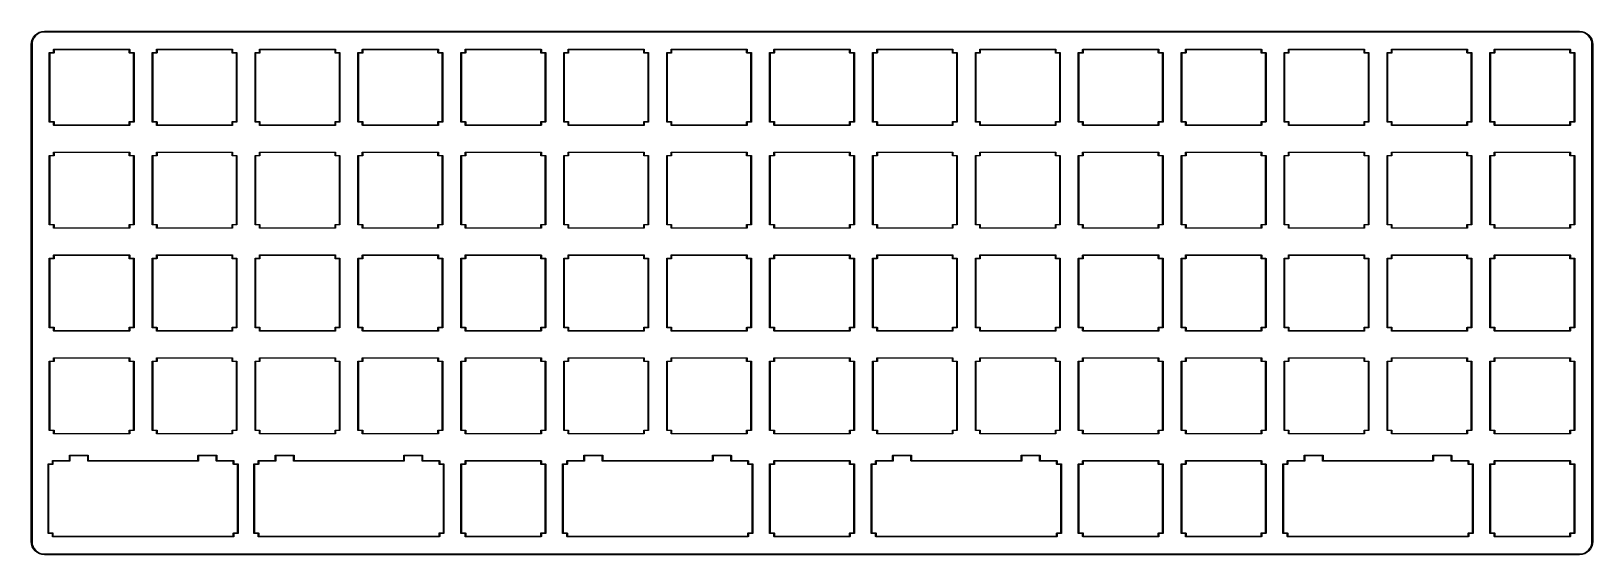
# Model space of a CAD drawing. Extents: x 1.1 to 12.4, y -4.9 to -1.1.
import ezdxf

# ---------------------------------------------------------------- set-up
doc = ezdxf.new("R2010")
doc.units = 0
doc.header["$MEASUREMENT"] = 0
doc.layers.add('BLACK', color=7, linetype='CONTINUOUS')

msp = doc.modelspace()

# ---------------------------------------------------------------- linework, layer by layer
at = {"layer": 'BLACK', "linetype": 'CONTINUOUS'}
for p, q in [((1.06697, -1.15039), (1.07556, -1.13423)), ((1.08063, -1.13726), (1.07232, -1.15291)), ((1.07556, -1.13423), (1.07558, -1.1342)), ((1.07556, -1.13423), (1.07556, -1.13423)), ((1.07556, -1.13423), (1.07556, -1.13423)), ((1.07558, -1.1342), (1.07573, -1.13398)), ((1.07573, -1.13398), (1.07588, -1.13375)), ((1.07588, -1.13375), (1.08744, -1.11957)), ((1.09183, -1.12353), (1.08063, -1.13726)), ((1.08744, -1.11957), (1.08747, -1.11954)), ((1.08747, -1.11954), (1.08766, -1.11935)), ((1.08766, -1.11935), (1.08785, -1.11917)), ((1.08785, -1.11917), (1.10194, -1.1075)), ((1.10548, -1.11224), (1.09183, -1.12353)), ((1.10194, -1.1075), (1.10198, -1.10748)), ((1.10198, -1.10748), (1.1022, -1.10733)), ((1.1022, -1.10733), (1.10242, -1.10718)), ((1.10242, -1.10718), (1.11852, -1.09848)), ((1.12107, -1.10381), (1.10548, -1.11224)), ((1.11852, -1.09848), (1.11855, -1.09846)), ((1.11855, -1.09846), (1.1188, -1.09836)), ((1.1188, -1.09836), (1.11905, -1.09825)), ((1.11905, -1.09825), (1.13653, -1.09284)), ((1.138, -1.09857), (1.12107, -1.10381)), ((1.13653, -1.09284), (1.13657, -1.09283)), ((1.13657, -1.09283), (1.13683, -1.09278)), ((1.13683, -1.09278), (1.13709, -1.09273)), ((1.13709, -1.09273), (1.15529, -1.09082)), ((1.15576, -1.0967), (1.138, -1.09857)), ((1.15529, -1.09082), (1.15533, -1.09081)), ((1.15533, -1.09081), (1.15546, -1.09081)), ((1.15546, -1.09081), (1.15559, -1.0908)), ((1.15559, -1.0908), (1.1561, -1.0908)), ((1.15626, -1.0967), (1.15576, -1.0967)), ((1.1561, -1.0908), (1.15611, -1.0908)), ((1.15611, -1.0908), (12.3439, -1.0908)), ((12.3436, -1.0967), (1.15626, -1.0967)), ((12.3614, -1.09845), (12.3436, -1.0967)), ((12.3439, -1.0908), (12.344, -1.09081)), ((12.344, -1.09081), (12.344, -1.09081)), ((12.344, -1.09081), (12.3622, -1.0926)), ((12.3783, -1.10357), (12.3614, -1.09845)), ((12.3622, -1.0926), (12.3622, -1.0926)), ((12.3622, -1.0926), (12.3622, -1.0926)), ((12.3622, -1.0926), (12.3623, -1.0926)), ((12.3623, -1.0926), (12.3625, -1.09266)), ((12.3625, -1.09266), (12.3628, -1.09271)), ((12.3628, -1.09271), (12.3803, -1.098)), ((12.394, -1.11188), (12.3783, -1.10357)), ((12.3803, -1.098), (12.3803, -1.098)), ((12.3803, -1.098), (12.3803, -1.098)), ((12.3803, -1.098), (12.3804, -1.09801)), ((12.3804, -1.09801), (12.3806, -1.09811)), ((12.3806, -1.09811), (12.3809, -1.09822)), ((12.3809, -1.09822), (12.397, -1.10681)), ((12.4077, -1.12308), (12.394, -1.11188)), ((12.397, -1.10681), (12.397, -1.10681)), ((12.397, -1.10681), (12.397, -1.10681)), ((12.397, -1.10681), (12.3971, -1.10683)), ((12.3971, -1.10683), (12.3973, -1.10698)), ((12.3973, -1.10698), (12.3975, -1.10713)), ((12.3975, -1.10713), (12.4117, -1.11869)), ((12.419, -1.13673), (12.4077, -1.12308)), ((12.4117, -1.11869), (12.4117, -1.11872)), ((12.4117, -1.11872), (12.4119, -1.11891)), ((12.4119, -1.11891), (12.4121, -1.1191)), ((12.4121, -1.1191), (12.4237, -1.13319)), ((12.4274, -1.15232), (12.419, -1.13673)), ((12.4237, -1.13319), (12.4238, -1.13323)), ((12.4238, -1.13323), (12.4239, -1.13345)), ((12.4239, -1.13345), (12.4241, -1.13367)), ((12.4241, -1.13367), (12.4328, -1.14977)), ((1.05955, -1.18736), (1.05956, -1.18721)), ((1.05955, -4.8125), (1.05955, -1.18736)), ((1.05956, -1.18721), (1.06135, -1.169)), ((1.05956, -1.18721), (1.05956, -1.18721)), ((1.06135, -1.16896), (1.06141, -1.1687)), ((1.06135, -1.169), (1.06135, -1.16896)), ((1.06135, -1.169), (1.06135, -1.169)), ((1.06135, -1.169), (1.06135, -1.169)), ((1.06141, -1.1687), (1.06146, -1.16844)), ((1.06146, -1.16844), (1.06675, -1.15092)), ((1.0672, -1.16987), (1.06545, -1.18764)), ((1.06545, -1.18764), (1.06545, -4.81249)), ((1.06675, -1.15092), (1.06676, -1.15088)), ((1.06675, -1.15092), (1.06675, -1.15092)), ((1.06675, -1.15092), (1.06675, -1.15092)), ((1.06676, -1.15088), (1.06686, -1.15064)), ((1.06686, -1.15064), (1.06697, -1.15039)), ((1.07232, -1.15291), (1.0672, -1.16987)), ((1.19094, -1.24803), (1.19097, -1.24765)), ((1.19094, -1.24813), (1.19094, -1.24803)), ((1.19094, -1.75187), (1.19094, -1.24813)), ((1.19097, -1.24765), (1.19109, -1.24727)), ((1.19109, -1.24727), (1.19127, -1.24693)), ((1.19127, -1.24693), (1.19151, -1.24663)), ((1.19151, -1.24663), (1.19181, -1.24639)), ((1.19181, -1.24639), (1.19216, -1.2462)), ((1.19216, -1.2462), (1.19253, -1.24609)), ((1.19253, -1.24609), (1.19282, -1.24606)), ((1.19282, -1.24606), (1.19291, -1.24605)), ((1.19291, -1.24605), (1.19301, -1.24606)), ((1.19301, -1.24606), (1.22244, -1.24606)), ((1.22431, -1.25), (1.19488, -1.25)), ((1.19488, -1.25), (1.19488, -1.75)), ((1.22243, -1.22441), (1.22247, -1.22402)), ((1.22244, -1.22451), (1.22243, -1.22441)), ((1.22244, -1.24606), (1.22244, -1.22451)), ((1.22247, -1.22402), (1.22258, -1.22365)), ((1.22258, -1.22365), (1.22276, -1.22331)), ((1.22276, -1.22331), (1.22301, -1.22301)), ((1.22301, -1.22301), (1.22331, -1.22276)), ((1.22331, -1.22276), (1.22365, -1.22258)), ((1.22365, -1.22258), (1.22402, -1.22247)), ((1.22402, -1.22247), (1.22431, -1.22244)), ((1.22431, -1.22244), (1.22441, -1.22243)), ((1.22441, -1.25001), (1.22431, -1.25)), ((1.22441, -1.22243), (1.22451, -1.22244)), ((1.2248, -1.24997), (1.22441, -1.25001)), ((1.22451, -1.22244), (1.77549, -1.22244)), ((1.22517, -1.24986), (1.2248, -1.24997)), ((1.22551, -1.24968), (1.22517, -1.24986)), ((1.22581, -1.24943), (1.22551, -1.24968)), ((1.22605, -1.24913), (1.22581, -1.24943)), ((1.22624, -1.24879), (1.22605, -1.24913)), ((1.22635, -1.24842), (1.22624, -1.24879)), ((1.22638, -1.24813), (1.22635, -1.24842)), ((1.22638, -1.22638), (1.22638, -1.24794)), ((1.77362, -1.22638), (1.22638, -1.22638)), ((1.22638, -1.24794), (1.22639, -1.24803)), ((1.22639, -1.24803), (1.22638, -1.24813)), ((1.22638, -1.24813), (1.22638, -1.24813)), ((1.77361, -1.24803), (1.77362, -1.24794)), ((1.77365, -1.24842), (1.77361, -1.24803)), ((1.77362, -1.24794), (1.77362, -1.22638)), ((1.77376, -1.24879), (1.77365, -1.24842)), ((1.77395, -1.24913), (1.77376, -1.24879)), ((1.77419, -1.24943), (1.77395, -1.24913)), ((1.77449, -1.24968), (1.77419, -1.24943)), ((1.77483, -1.24986), (1.77449, -1.24968)), ((1.7752, -1.24997), (1.77483, -1.24986)), ((1.77559, -1.25001), (1.7752, -1.24997)), ((1.77549, -1.22244), (1.77559, -1.22243)), ((1.77559, -1.22243), (1.77569, -1.22244)), ((1.77569, -1.25), (1.77559, -1.25001)), ((1.77569, -1.22244), (1.77598, -1.22247)), ((1.80512, -1.25), (1.77569, -1.25)), ((1.77598, -1.22247), (1.77635, -1.22258)), ((1.77635, -1.22258), (1.77669, -1.22276)), ((1.77669, -1.22276), (1.77699, -1.22301)), ((1.77699, -1.22301), (1.77724, -1.22331)), ((1.77724, -1.22331), (1.77742, -1.22365)), ((1.77742, -1.22365), (1.77753, -1.22402)), ((1.77753, -1.22402), (1.77757, -1.22441)), ((1.77757, -1.22441), (1.77756, -1.22451)), ((1.77756, -1.22451), (1.77756, -1.24606)), ((1.77756, -1.24606), (1.80699, -1.24606)), ((1.80512, -1.75), (1.80512, -1.25)), ((1.80699, -1.24606), (1.80709, -1.24605)), ((1.80709, -1.24605), (1.80718, -1.24606)), ((1.80718, -1.24606), (1.80747, -1.24609)), ((1.80747, -1.24609), (1.80784, -1.2462)), ((1.80784, -1.2462), (1.80819, -1.24639)), ((1.80819, -1.24639), (1.80849, -1.24663)), ((1.80849, -1.24663), (1.80873, -1.24693)), ((1.80873, -1.24693), (1.80891, -1.24727)), ((1.80891, -1.24727), (1.80903, -1.24765)), ((1.80903, -1.24765), (1.80906, -1.24803)), ((1.80906, -1.24803), (1.80906, -1.24813)), ((1.80906, -1.24813), (1.80906, -1.75187)), ((1.94094, -1.24803), (1.94097, -1.24765)), ((1.94094, -1.24813), (1.94094, -1.24803)), ((1.94094, -1.75187), (1.94094, -1.24813)), ((1.94097, -1.24765), (1.94109, -1.24727)), ((1.94109, -1.24727), (1.94127, -1.24693)), ((1.94127, -1.24693), (1.94151, -1.24663)), ((1.94151, -1.24663), (1.94181, -1.24639)), ((1.94181, -1.24639), (1.94216, -1.2462)), ((1.94216, -1.2462), (1.94253, -1.24609)), ((1.94253, -1.24609), (1.94282, -1.24606)), ((1.94282, -1.24606), (1.94291, -1.24605)), ((1.94291, -1.24605), (1.94301, -1.24606)), ((1.94301, -1.24606), (1.97244, -1.24606)), ((1.97431, -1.25), (1.94488, -1.25)), ((1.94488, -1.25), (1.94488, -1.75)), ((1.97243, -1.22441), (1.97247, -1.22402)), ((1.97244, -1.22451), (1.97243, -1.22441)), ((1.97244, -1.24606), (1.97244, -1.22451)), ((1.97247, -1.22402), (1.97258, -1.22365)), ((1.97258, -1.22365), (1.97276, -1.22331)), ((1.97276, -1.22331), (1.97301, -1.22301)), ((1.97301, -1.22301), (1.97331, -1.22276)), ((1.97331, -1.22276), (1.97365, -1.22258)), ((1.97365, -1.22258), (1.97402, -1.22247)), ((1.97402, -1.22247), (1.97431, -1.22244)), ((1.97431, -1.22244), (1.97441, -1.22243)), ((1.97441, -1.25001), (1.97431, -1.25)), ((1.97441, -1.22243), (1.97451, -1.22244)), ((1.9748, -1.24997), (1.97441, -1.25001)), ((1.97451, -1.22244), (2.52549, -1.22244)), ((1.97517, -1.24986), (1.9748, -1.24997)), ((1.97551, -1.24968), (1.97517, -1.24986)), ((1.97581, -1.24943), (1.97551, -1.24968)), ((1.97605, -1.24913), (1.97581, -1.24943)), ((1.97624, -1.24879), (1.97605, -1.24913)), ((1.97635, -1.24842), (1.97624, -1.24879)), ((1.97638, -1.24813), (1.97635, -1.24842)), ((1.97638, -1.22638), (1.97638, -1.24794)), ((2.52362, -1.22638), (1.97638, -1.22638)), ((1.97638, -1.24794), (1.97639, -1.24803)), ((1.97639, -1.24803), (1.97638, -1.24813)), ((1.97638, -1.24813), (1.97638, -1.24813)), ((2.52361, -1.24803), (2.52362, -1.24794)), ((2.52365, -1.24842), (2.52361, -1.24803)), ((2.52362, -1.24794), (2.52362, -1.22638)), ((2.52376, -1.24879), (2.52365, -1.24842)), ((2.52395, -1.24913), (2.52376, -1.24879)), ((2.52419, -1.24943), (2.52395, -1.24913)), ((2.52449, -1.24968), (2.52419, -1.24943)), ((2.52483, -1.24986), (2.52449, -1.24968)), ((2.5252, -1.24997), (2.52483, -1.24986)), ((2.52559, -1.25001), (2.5252, -1.24997)), ((2.52549, -1.22244), (2.52559, -1.22243)), ((2.52559, -1.22243), (2.52569, -1.22244)), ((2.52569, -1.25), (2.52559, -1.25001)), ((2.52569, -1.22244), (2.52598, -1.22247)), ((2.55512, -1.25), (2.52569, -1.25)), ((2.52598, -1.22247), (2.52635, -1.22258)), ((2.52635, -1.22258), (2.52669, -1.22276)), ((2.52669, -1.22276), (2.52699, -1.22301)), ((2.52699, -1.22301), (2.52724, -1.22331)), ((2.52724, -1.22331), (2.52742, -1.22365)), ((2.52742, -1.22365), (2.52753, -1.22402)), ((2.52753, -1.22402), (2.52757, -1.22441)), ((2.52757, -1.22441), (2.52756, -1.22451)), ((2.52756, -1.22451), (2.52756, -1.24606)), ((2.52756, -1.24606), (2.55699, -1.24606)), ((2.55512, -1.75), (2.55512, -1.25)), ((2.55699, -1.24606), (2.55709, -1.24605)), ((2.55709, -1.24605), (2.55718, -1.24606)), ((2.55718, -1.24606), (2.55747, -1.24609)), ((2.55747, -1.24609), (2.55784, -1.2462)), ((2.55784, -1.2462), (2.55819, -1.24639)), ((2.55819, -1.24639), (2.55849, -1.24663)), ((2.55849, -1.24663), (2.55873, -1.24693)), ((2.55873, -1.24693), (2.55891, -1.24727)), ((2.55891, -1.24727), (2.55903, -1.24765)), ((2.55903, -1.24765), (2.55906, -1.24803)), ((2.55906, -1.24803), (2.55906, -1.24813)), ((2.55906, -1.24813), (2.55906, -1.75187)), ((2.69094, -1.24803), (2.69097, -1.24765)), ((2.69094, -1.24813), (2.69094, -1.24803)), ((2.69094, -1.75187), (2.69094, -1.24813)), ((2.69097, -1.24765), (2.69109, -1.24727)), ((2.69109, -1.24727), (2.69127, -1.24693)), ((2.69127, -1.24693), (2.69151, -1.24663)), ((2.69151, -1.24663), (2.69181, -1.24639)), ((2.69181, -1.24639), (2.69216, -1.2462)), ((2.69216, -1.2462), (2.69253, -1.24609)), ((2.69253, -1.24609), (2.69282, -1.24606)), ((2.69282, -1.24606), (2.69291, -1.24605)), ((2.69291, -1.24605), (2.69301, -1.24606)), ((2.69301, -1.24606), (2.72244, -1.24606)), ((2.72431, -1.25), (2.69488, -1.25)), ((2.69488, -1.25), (2.69488, -1.75)), ((2.72243, -1.22441), (2.72247, -1.22402)), ((2.72244, -1.22451), (2.72243, -1.22441)), ((2.72244, -1.24606), (2.72244, -1.22451)), ((2.72247, -1.22402), (2.72258, -1.22365)), ((2.72258, -1.22365), (2.72276, -1.22331)), ((2.72276, -1.22331), (2.72301, -1.22301)), ((2.72301, -1.22301), (2.72331, -1.22276)), ((2.72331, -1.22276), (2.72365, -1.22258)), ((2.72365, -1.22258), (2.72402, -1.22247)), ((2.72402, -1.22247), (2.72431, -1.22244)), ((2.72431, -1.22244), (2.72441, -1.22243)), ((2.72441, -1.25001), (2.72431, -1.25)), ((2.72441, -1.22243), (2.72451, -1.22244)), ((2.7248, -1.24997), (2.72441, -1.25001)), ((2.72451, -1.22244), (3.27549, -1.22244)), ((2.72517, -1.24986), (2.7248, -1.24997)), ((2.72551, -1.24968), (2.72517, -1.24986)), ((2.72581, -1.24943), (2.72551, -1.24968)), ((2.72605, -1.24913), (2.72581, -1.24943)), ((2.72624, -1.24879), (2.72605, -1.24913)), ((2.72635, -1.24842), (2.72624, -1.24879)), ((2.72638, -1.24813), (2.72635, -1.24842)), ((2.72638, -1.22638), (2.72638, -1.24794)), ((3.27362, -1.22638), (2.72638, -1.22638)), ((2.72638, -1.24794), (2.72639, -1.24803)), ((2.72639, -1.24803), (2.72638, -1.24813)), ((2.72638, -1.24813), (2.72638, -1.24813)), ((3.27361, -1.24803), (3.27362, -1.24794)), ((3.27365, -1.24842), (3.27361, -1.24803)), ((3.27362, -1.24794), (3.27362, -1.22638)), ((3.27376, -1.24879), (3.27365, -1.24842)), ((3.27395, -1.24913), (3.27376, -1.24879)), ((3.27419, -1.24943), (3.27395, -1.24913)), ((3.27449, -1.24968), (3.27419, -1.24943)), ((3.27483, -1.24986), (3.27449, -1.24968)), ((3.2752, -1.24997), (3.27483, -1.24986)), ((3.27559, -1.25001), (3.2752, -1.24997)), ((3.27549, -1.22244), (3.27559, -1.22243)), ((3.27559, -1.22243), (3.27569, -1.22244)), ((3.27569, -1.25), (3.27559, -1.25001)), ((3.27569, -1.22244), (3.27598, -1.22247)), ((3.30512, -1.25), (3.27569, -1.25)), ((3.27598, -1.22247), (3.27635, -1.22258)), ((3.27635, -1.22258), (3.27669, -1.22276)), ((3.27669, -1.22276), (3.27699, -1.22301)), ((3.27699, -1.22301), (3.27724, -1.22331)), ((3.27724, -1.22331), (3.27742, -1.22365)), ((3.27742, -1.22365), (3.27753, -1.22402)), ((3.27753, -1.22402), (3.27757, -1.22441)), ((3.27757, -1.22441), (3.27756, -1.22451)), ((3.27756, -1.22451), (3.27756, -1.24606)), ((3.27756, -1.24606), (3.30699, -1.24606)), ((3.30512, -1.75), (3.30512, -1.25)), ((3.30699, -1.24606), (3.30709, -1.24605)), ((3.30709, -1.24605), (3.30718, -1.24606)), ((3.30718, -1.24606), (3.30747, -1.24609)), ((3.30747, -1.24609), (3.30784, -1.2462)), ((3.30784, -1.2462), (3.30819, -1.24639)), ((3.30819, -1.24639), (3.30849, -1.24663)), ((3.30849, -1.24663), (3.30873, -1.24693)), ((3.30873, -1.24693), (3.30891, -1.24727)), ((3.30891, -1.24727), (3.30903, -1.24765)), ((3.30903, -1.24765), (3.30906, -1.24803)), ((3.30906, -1.24803), (3.30906, -1.24813)), ((3.30906, -1.24813), (3.30906, -1.75187)), ((3.44094, -1.24803), (3.44097, -1.24765)), ((3.44094, -1.24813), (3.44094, -1.24803)), ((3.44094, -1.75187), (3.44094, -1.24813)), ((3.44097, -1.24765), (3.44109, -1.24727)), ((3.44109, -1.24727), (3.44127, -1.24693)), ((3.44127, -1.24693), (3.44151, -1.24663)), ((3.44151, -1.24663), (3.44181, -1.24639)), ((3.44181, -1.24639), (3.44216, -1.2462)), ((3.44216, -1.2462), (3.44253, -1.24609)), ((3.44253, -1.24609), (3.44282, -1.24606)), ((3.44282, -1.24606), (3.44291, -1.24605)), ((3.44291, -1.24605), (3.44301, -1.24606)), ((3.44301, -1.24606), (3.47244, -1.24606)), ((3.47431, -1.25), (3.44488, -1.25)), ((3.44488, -1.25), (3.44488, -1.75)), ((3.47243, -1.22441), (3.47247, -1.22402)), ((3.47244, -1.22451), (3.47243, -1.22441)), ((3.47244, -1.24606), (3.47244, -1.22451)), ((3.47247, -1.22402), (3.47258, -1.22365)), ((3.47258, -1.22365), (3.47276, -1.22331)), ((3.47276, -1.22331), (3.47301, -1.22301)), ((3.47301, -1.22301), (3.47331, -1.22276)), ((3.47331, -1.22276), (3.47365, -1.22258)), ((3.47365, -1.22258), (3.47402, -1.22247)), ((3.47402, -1.22247), (3.47431, -1.22244)), ((3.47431, -1.22244), (3.47441, -1.22243)), ((3.47441, -1.25001), (3.47431, -1.25)), ((3.47441, -1.22243), (3.47451, -1.22244)), ((3.4748, -1.24997), (3.47441, -1.25001)), ((3.47451, -1.22244), (4.02549, -1.22244)), ((3.47517, -1.24986), (3.4748, -1.24997)), ((3.47551, -1.24968), (3.47517, -1.24986)), ((3.47581, -1.24943), (3.47551, -1.24968)), ((3.47605, -1.24913), (3.47581, -1.24943)), ((3.47624, -1.24879), (3.47605, -1.24913)), ((3.47635, -1.24842), (3.47624, -1.24879)), ((3.47638, -1.24813), (3.47635, -1.24842)), ((3.47638, -1.22638), (3.47638, -1.24794)), ((4.02362, -1.22638), (3.47638, -1.22638)), ((3.47638, -1.24794), (3.47639, -1.24803)), ((3.47639, -1.24803), (3.47638, -1.24813)), ((3.47638, -1.24813), (3.47638, -1.24813)), ((4.02361, -1.24803), (4.02362, -1.24794)), ((4.02365, -1.24842), (4.02361, -1.24803)), ((4.02362, -1.24794), (4.02362, -1.22638)), ((4.02376, -1.24879), (4.02365, -1.24842)), ((4.02395, -1.24913), (4.02376, -1.24879)), ((4.02419, -1.24943), (4.02395, -1.24913)), ((4.02449, -1.24968), (4.02419, -1.24943)), ((4.02483, -1.24986), (4.02449, -1.24968)), ((4.0252, -1.24997), (4.02483, -1.24986)), ((4.02559, -1.25001), (4.0252, -1.24997)), ((4.02549, -1.22244), (4.02559, -1.22243)), ((4.02559, -1.22243), (4.02569, -1.22244)), ((4.02569, -1.25), (4.02559, -1.25001)), ((4.02569, -1.22244), (4.02598, -1.22247)), ((4.05512, -1.25), (4.02569, -1.25)), ((4.02598, -1.22247), (4.02635, -1.22258)), ((4.02635, -1.22258), (4.02669, -1.22276)), ((4.02669, -1.22276), (4.02699, -1.22301)), ((4.02699, -1.22301), (4.02724, -1.22331)), ((4.02724, -1.22331), (4.02742, -1.22365)), ((4.02742, -1.22365), (4.02753, -1.22402)), ((4.02753, -1.22402), (4.02757, -1.22441)), ((4.02757, -1.22441), (4.02756, -1.22451)), ((4.02756, -1.22451), (4.02756, -1.24606)), ((4.02756, -1.24606), (4.05699, -1.24606)), ((4.05512, -1.75), (4.05512, -1.25)), ((4.05699, -1.24606), (4.05709, -1.24605)), ((4.05709, -1.24605), (4.05718, -1.24606)), ((4.05718, -1.24606), (4.05747, -1.24609)), ((4.05747, -1.24609), (4.05784, -1.2462)), ((4.05784, -1.2462), (4.05819, -1.24639)), ((4.05819, -1.24639), (4.05849, -1.24663)), ((4.05849, -1.24663), (4.05873, -1.24693)), ((4.05873, -1.24693), (4.05891, -1.24727)), ((4.05891, -1.24727), (4.05903, -1.24765)), ((4.05903, -1.24765), (4.05906, -1.24803)), ((4.05906, -1.24803), (4.05906, -1.24813)), ((4.05906, -1.24813), (4.05906, -1.75187)), ((4.19094, -1.24803), (4.19097, -1.24765)), ((4.19094, -1.24813), (4.19094, -1.24803)), ((4.19094, -1.75187), (4.19094, -1.24813)), ((4.19097, -1.24765), (4.19109, -1.24727)), ((4.19109, -1.24727), (4.19127, -1.24693)), ((4.19127, -1.24693), (4.19151, -1.24663)), ((4.19151, -1.24663), (4.19181, -1.24639)), ((4.19181, -1.24639), (4.19216, -1.2462)), ((4.19216, -1.2462), (4.19253, -1.24609)), ((4.19253, -1.24609), (4.19282, -1.24606)), ((4.19282, -1.24606), (4.19291, -1.24605)), ((4.19291, -1.24605), (4.19301, -1.24606)), ((4.19301, -1.24606), (4.22244, -1.24606)), ((4.22431, -1.25), (4.19488, -1.25)), ((4.19488, -1.25), (4.19488, -1.75)), ((4.22243, -1.22441), (4.22247, -1.22402)), ((4.22244, -1.22451), (4.22243, -1.22441)), ((4.22244, -1.24606), (4.22244, -1.22451)), ((4.22247, -1.22402), (4.22258, -1.22365)), ((4.22258, -1.22365), (4.22276, -1.22331)), ((4.22276, -1.22331), (4.22301, -1.22301)), ((4.22301, -1.22301), (4.22331, -1.22276)), ((4.22331, -1.22276), (4.22365, -1.22258)), ((4.22365, -1.22258), (4.22402, -1.22247)), ((4.22402, -1.22247), (4.22431, -1.22244)), ((4.22431, -1.22244), (4.22441, -1.22243)), ((4.22441, -1.25001), (4.22431, -1.25)), ((4.22441, -1.22243), (4.22451, -1.22244)), ((4.2248, -1.24997), (4.22441, -1.25001)), ((4.22451, -1.22244), (4.77549, -1.22244)), ((4.22517, -1.24986), (4.2248, -1.24997)), ((4.22551, -1.24968), (4.22517, -1.24986)), ((4.22581, -1.24943), (4.22551, -1.24968)), ((4.22605, -1.24913), (4.22581, -1.24943)), ((4.22624, -1.24879), (4.22605, -1.24913)), ((4.22635, -1.24842), (4.22624, -1.24879)), ((4.22638, -1.24813), (4.22635, -1.24842)), ((4.22638, -1.22638), (4.22638, -1.24794)), ((4.77362, -1.22638), (4.22638, -1.22638)), ((4.22638, -1.24794), (4.22639, -1.24803)), ((4.22639, -1.24803), (4.22638, -1.24813)), ((4.22638, -1.24813), (4.22638, -1.24813)), ((4.77361, -1.24803), (4.77362, -1.24794)), ((4.77365, -1.24842), (4.77361, -1.24803)), ((4.77362, -1.24794), (4.77362, -1.22638)), ((4.77376, -1.24879), (4.77365, -1.24842)), ((4.77395, -1.24913), (4.77376, -1.24879)), ((4.77419, -1.24943), (4.77395, -1.24913)), ((4.77449, -1.24968), (4.77419, -1.24943)), ((4.77483, -1.24986), (4.77449, -1.24968)), ((4.7752, -1.24997), (4.77483, -1.24986)), ((4.77559, -1.25001), (4.7752, -1.24997)), ((4.77549, -1.22244), (4.77559, -1.22243)), ((4.77559, -1.22243), (4.77569, -1.22244)), ((4.77569, -1.25), (4.77559, -1.25001)), ((4.77569, -1.22244), (4.77598, -1.22247)), ((4.80512, -1.25), (4.77569, -1.25)), ((4.77598, -1.22247), (4.77635, -1.22258)), ((4.77635, -1.22258), (4.77669, -1.22276)), ((4.77669, -1.22276), (4.77699, -1.22301)), ((4.77699, -1.22301), (4.77724, -1.22331)), ((4.77724, -1.22331), (4.77742, -1.22365)), ((4.77742, -1.22365), (4.77753, -1.22402)), ((4.77753, -1.22402), (4.77757, -1.22441)), ((4.77757, -1.22441), (4.77756, -1.22451)), ((4.77756, -1.22451), (4.77756, -1.24606)), ((4.77756, -1.24606), (4.80699, -1.24606)), ((4.80512, -1.75), (4.80512, -1.25)), ((4.80699, -1.24606), (4.80709, -1.24605)), ((4.80709, -1.24605), (4.80718, -1.24606)), ((4.80718, -1.24606), (4.80747, -1.24609)), ((4.80747, -1.24609), (4.80784, -1.2462)), ((4.80784, -1.2462), (4.80819, -1.24639)), ((4.80819, -1.24639), (4.80849, -1.24663)), ((4.80849, -1.24663), (4.80873, -1.24693)), ((4.80873, -1.24693), (4.80891, -1.24727)), ((4.80891, -1.24727), (4.80903, -1.24765)), ((4.80903, -1.24765), (4.80906, -1.24803)), ((4.80906, -1.24803), (4.80906, -1.24813)), ((4.80906, -1.24813), (4.80906, -1.75187)), ((4.94094, -1.24803), (4.94097, -1.24765)), ((4.94094, -1.24813), (4.94094, -1.24803)), ((4.94094, -1.75187), (4.94094, -1.24813)), ((4.94097, -1.24765), (4.94109, -1.24727)), ((4.94109, -1.24727), (4.94127, -1.24693)), ((4.94127, -1.24693), (4.94151, -1.24663)), ((4.94151, -1.24663), (4.94181, -1.24639)), ((4.94181, -1.24639), (4.94216, -1.2462)), ((4.94216, -1.2462), (4.94253, -1.24609)), ((4.94253, -1.24609), (4.94282, -1.24606)), ((4.94282, -1.24606), (4.94291, -1.24605)), ((4.94291, -1.24605), (4.94301, -1.24606)), ((4.94301, -1.24606), (4.97244, -1.24606)), ((4.97431, -1.25), (4.94488, -1.25)), ((4.94488, -1.25), (4.94488, -1.75)), ((4.97243, -1.22441), (4.97247, -1.22402)), ((4.97244, -1.22451), (4.97243, -1.22441)), ((4.97244, -1.24606), (4.97244, -1.22451)), ((4.97247, -1.22402), (4.97258, -1.22365)), ((4.97258, -1.22365), (4.97276, -1.22331)), ((4.97276, -1.22331), (4.97301, -1.22301)), ((4.97301, -1.22301), (4.97331, -1.22276)), ((4.97331, -1.22276), (4.97365, -1.22258)), ((4.97365, -1.22258), (4.97402, -1.22247)), ((4.97402, -1.22247), (4.97431, -1.22244)), ((4.97431, -1.22244), (4.97441, -1.22243)), ((4.97441, -1.25001), (4.97431, -1.25)), ((4.97441, -1.22243), (4.97451, -1.22244)), ((4.9748, -1.24997), (4.97441, -1.25001)), ((4.97451, -1.22244), (5.52549, -1.22244)), ((4.97517, -1.24986), (4.9748, -1.24997)), ((4.97551, -1.24968), (4.97517, -1.24986)), ((4.97581, -1.24943), (4.97551, -1.24968)), ((4.97605, -1.24913), (4.97581, -1.24943)), ((4.97624, -1.24879), (4.97605, -1.24913)), ((4.97635, -1.24842), (4.97624, -1.24879)), ((4.97638, -1.24813), (4.97635, -1.24842)), ((4.97638, -1.22638), (4.97638, -1.24794)), ((5.52362, -1.22638), (4.97638, -1.22638)), ((4.97638, -1.24794), (4.97639, -1.24803)), ((4.97639, -1.24803), (4.97638, -1.24813)), ((4.97638, -1.24813), (4.97638, -1.24813)), ((5.52361, -1.24803), (5.52362, -1.24794)), ((5.52365, -1.24842), (5.52361, -1.24803)), ((5.52362, -1.24794), (5.52362, -1.22638)), ((5.52376, -1.24879), (5.52365, -1.24842)), ((5.52395, -1.24913), (5.52376, -1.24879)), ((5.52419, -1.24943), (5.52395, -1.24913)), ((5.52449, -1.24968), (5.52419, -1.24943)), ((5.52483, -1.24986), (5.52449, -1.24968)), ((5.5252, -1.24997), (5.52483, -1.24986)), ((5.52559, -1.25001), (5.5252, -1.24997)), ((5.52549, -1.22244), (5.52559, -1.22243)), ((5.52559, -1.22243), (5.52569, -1.22244)), ((5.52569, -1.25), (5.52559, -1.25001)), ((5.52569, -1.22244), (5.52598, -1.22247)), ((5.55512, -1.25), (5.52569, -1.25)), ((5.52598, -1.22247), (5.52635, -1.22258)), ((5.52635, -1.22258), (5.52669, -1.22276)), ((5.52669, -1.22276), (5.52699, -1.22301)), ((5.52699, -1.22301), (5.52724, -1.22331)), ((5.52724, -1.22331), (5.52742, -1.22365)), ((5.52742, -1.22365), (5.52753, -1.22402)), ((5.52753, -1.22402), (5.52757, -1.22441)), ((5.52757, -1.22441), (5.52756, -1.22451)), ((5.52756, -1.22451), (5.52756, -1.24606)), ((5.52756, -1.24606), (5.55699, -1.24606)), ((5.55512, -1.75), (5.55512, -1.25)), ((5.55699, -1.24606), (5.55709, -1.24605)), ((5.55709, -1.24605), (5.55718, -1.24606)), ((5.55718, -1.24606), (5.55747, -1.24609)), ((5.55747, -1.24609), (5.55784, -1.2462)), ((5.55784, -1.2462), (5.55819, -1.24639)), ((5.55819, -1.24639), (5.55849, -1.24663)), ((5.55849, -1.24663), (5.55873, -1.24693)), ((5.55873, -1.24693), (5.55891, -1.24727)), ((5.55891, -1.24727), (5.55903, -1.24765)), ((5.55903, -1.24765), (5.55906, -1.24803)), ((5.55906, -1.24803), (5.55906, -1.24813)), ((5.55906, -1.24813), (5.55906, -1.75187)), ((5.69094, -1.24803), (5.69097, -1.24765)), ((5.69094, -1.24813), (5.69094, -1.24803)), ((5.69094, -1.75187), (5.69094, -1.24813)), ((5.69097, -1.24765), (5.69109, -1.24727)), ((5.69109, -1.24727), (5.69127, -1.24693)), ((5.69127, -1.24693), (5.69151, -1.24663)), ((5.69151, -1.24663), (5.69181, -1.24639)), ((5.69181, -1.24639), (5.69216, -1.2462)), ((5.69216, -1.2462), (5.69253, -1.24609)), ((5.69253, -1.24609), (5.69282, -1.24606)), ((5.69282, -1.24606), (5.69291, -1.24605)), ((5.69291, -1.24605), (5.69301, -1.24606)), ((5.69301, -1.24606), (5.72244, -1.24606)), ((5.72431, -1.25), (5.69488, -1.25)), ((5.69488, -1.25), (5.69488, -1.75)), ((5.72243, -1.22441), (5.72247, -1.22402)), ((5.72244, -1.22451), (5.72243, -1.22441)), ((5.72244, -1.24606), (5.72244, -1.22451)), ((5.72247, -1.22402), (5.72258, -1.22365)), ((5.72258, -1.22365), (5.72276, -1.22331)), ((5.72276, -1.22331), (5.72301, -1.22301)), ((5.72301, -1.22301), (5.72331, -1.22276)), ((5.72331, -1.22276), (5.72365, -1.22258)), ((5.72365, -1.22258), (5.72402, -1.22247)), ((5.72402, -1.22247), (5.72431, -1.22244)), ((5.72431, -1.22244), (5.72441, -1.22243)), ((5.72441, -1.25001), (5.72431, -1.25)), ((5.72441, -1.22243), (5.72451, -1.22244)), ((5.7248, -1.24997), (5.72441, -1.25001)), ((5.72451, -1.22244), (6.27549, -1.22244)), ((5.72517, -1.24986), (5.7248, -1.24997)), ((5.72551, -1.24968), (5.72517, -1.24986)), ((5.72581, -1.24943), (5.72551, -1.24968)), ((5.72605, -1.24913), (5.72581, -1.24943)), ((5.72624, -1.24879), (5.72605, -1.24913)), ((5.72635, -1.24842), (5.72624, -1.24879)), ((5.72638, -1.24813), (5.72635, -1.24842)), ((5.72638, -1.22638), (5.72638, -1.24794)), ((6.27362, -1.22638), (5.72638, -1.22638)), ((5.72638, -1.24794), (5.72639, -1.24803)), ((5.72639, -1.24803), (5.72638, -1.24813)), ((5.72638, -1.24813), (5.72638, -1.24813)), ((6.27361, -1.24803), (6.27362, -1.24794)), ((6.27365, -1.24842), (6.27361, -1.24803)), ((6.27362, -1.24794), (6.27362, -1.22638)), ((6.27376, -1.24879), (6.27365, -1.24842)), ((6.27395, -1.24913), (6.27376, -1.24879)), ((6.27419, -1.24943), (6.27395, -1.24913)), ((6.27449, -1.24968), (6.27419, -1.24943)), ((6.27483, -1.24986), (6.27449, -1.24968)), ((6.2752, -1.24997), (6.27483, -1.24986)), ((6.27559, -1.25001), (6.2752, -1.24997)), ((6.27549, -1.22244), (6.27559, -1.22243)), ((6.27559, -1.22243), (6.27569, -1.22244)), ((6.27569, -1.25), (6.27559, -1.25001)), ((6.27569, -1.22244), (6.27598, -1.22247)), ((6.30512, -1.25), (6.27569, -1.25)), ((6.27598, -1.22247), (6.27635, -1.22258)), ((6.27635, -1.22258), (6.27669, -1.22276)), ((6.27669, -1.22276), (6.27699, -1.22301)), ((6.27699, -1.22301), (6.27724, -1.22331)), ((6.27724, -1.22331), (6.27742, -1.22365)), ((6.27742, -1.22365), (6.27753, -1.22402)), ((6.27753, -1.22402), (6.27757, -1.22441)), ((6.27757, -1.22441), (6.27756, -1.22451)), ((6.27756, -1.22451), (6.27756, -1.24606)), ((6.27756, -1.24606), (6.30699, -1.24606)), ((6.30512, -1.75), (6.30512, -1.25)), ((6.30699, -1.24606), (6.30709, -1.24605)), ((6.30709, -1.24605), (6.30718, -1.24606)), ((6.30718, -1.24606), (6.30747, -1.24609)), ((6.30747, -1.24609), (6.30784, -1.2462)), ((6.30784, -1.2462), (6.30819, -1.24639)), ((6.30819, -1.24639), (6.30849, -1.24663)), ((6.30849, -1.24663), (6.30873, -1.24693)), ((6.30873, -1.24693), (6.30891, -1.24727)), ((6.30891, -1.24727), (6.30903, -1.24765)), ((6.30903, -1.24765), (6.30906, -1.24803)), ((6.30906, -1.24803), (6.30906, -1.24813)), ((6.30906, -1.24813), (6.30906, -1.75187)), ((6.44094, -1.24803), (6.44097, -1.24765)), ((6.44094, -1.24813), (6.44094, -1.24803)), ((6.44094, -1.75187), (6.44094, -1.24813)), ((6.44097, -1.24765), (6.44109, -1.24727)), ((6.44109, -1.24727), (6.44127, -1.24693)), ((6.44127, -1.24693), (6.44151, -1.24663)), ((6.44151, -1.24663), (6.44181, -1.24639)), ((6.44181, -1.24639), (6.44216, -1.2462)), ((6.44216, -1.2462), (6.44253, -1.24609)), ((6.44253, -1.24609), (6.44282, -1.24606)), ((6.44282, -1.24606), (6.44291, -1.24605)), ((6.44291, -1.24605), (6.44301, -1.24606)), ((6.44301, -1.24606), (6.47244, -1.24606)), ((6.47431, -1.25), (6.44488, -1.25)), ((6.44488, -1.25), (6.44488, -1.75)), ((6.47243, -1.22441), (6.47247, -1.22402)), ((6.47244, -1.22451), (6.47243, -1.22441)), ((6.47244, -1.24606), (6.47244, -1.22451)), ((6.47247, -1.22402), (6.47258, -1.22365)), ((6.47258, -1.22365), (6.47276, -1.22331)), ((6.47276, -1.22331), (6.47301, -1.22301)), ((6.47301, -1.22301), (6.47331, -1.22276)), ((6.47331, -1.22276), (6.47365, -1.22258)), ((6.47365, -1.22258), (6.47402, -1.22247)), ((6.47402, -1.22247), (6.47431, -1.22244)), ((6.47431, -1.22244), (6.47441, -1.22243)), ((6.47441, -1.25001), (6.47431, -1.25)), ((6.47441, -1.22243), (6.47451, -1.22244)), ((6.4748, -1.24997), (6.47441, -1.25001)), ((6.47451, -1.22244), (7.02549, -1.22244)), ((6.47517, -1.24986), (6.4748, -1.24997)), ((6.47551, -1.24968), (6.47517, -1.24986)), ((6.47581, -1.24943), (6.47551, -1.24968)), ((6.47605, -1.24913), (6.47581, -1.24943)), ((6.47624, -1.24879), (6.47605, -1.24913)), ((6.47635, -1.24842), (6.47624, -1.24879)), ((6.47638, -1.24813), (6.47635, -1.24842)), ((6.47638, -1.22638), (6.47638, -1.24794)), ((7.02362, -1.22638), (6.47638, -1.22638)), ((6.47638, -1.24794), (6.47639, -1.24803)), ((6.47639, -1.24803), (6.47638, -1.24813)), ((6.47638, -1.24813), (6.47638, -1.24813)), ((7.02361, -1.24803), (7.02362, -1.24794)), ((7.02365, -1.24842), (7.02361, -1.24803)), ((7.02362, -1.24794), (7.02362, -1.22638)), ((7.02376, -1.24879), (7.02365, -1.24842)), ((7.02395, -1.24913), (7.02376, -1.24879)), ((7.02419, -1.24943), (7.02395, -1.24913)), ((7.02449, -1.24968), (7.02419, -1.24943)), ((7.02483, -1.24986), (7.02449, -1.24968)), ((7.0252, -1.24997), (7.02483, -1.24986)), ((7.02559, -1.25001), (7.0252, -1.24997)), ((7.02549, -1.22244), (7.02559, -1.22243)), ((7.02559, -1.22243), (7.02569, -1.22244)), ((7.02569, -1.25), (7.02559, -1.25001)), ((7.02569, -1.22244), (7.02598, -1.22247)), ((7.05512, -1.25), (7.02569, -1.25)), ((7.02598, -1.22247), (7.02635, -1.22258)), ((7.02635, -1.22258), (7.02669, -1.22276)), ((7.02669, -1.22276), (7.02699, -1.22301)), ((7.02699, -1.22301), (7.02724, -1.22331)), ((7.02724, -1.22331), (7.02742, -1.22365)), ((7.02742, -1.22365), (7.02753, -1.22402)), ((7.02753, -1.22402), (7.02757, -1.22441)), ((7.02757, -1.22441), (7.02756, -1.22451)), ((7.02756, -1.22451), (7.02756, -1.24606)), ((7.02756, -1.24606), (7.05699, -1.24606)), ((7.05512, -1.75), (7.05512, -1.25)), ((7.05699, -1.24606), (7.05709, -1.24605)), ((7.05709, -1.24605), (7.05718, -1.24606)), ((7.05718, -1.24606), (7.05747, -1.24609)), ((7.05747, -1.24609), (7.05784, -1.2462)), ((7.05784, -1.2462), (7.05819, -1.24639)), ((7.05819, -1.24639), (7.05849, -1.24663)), ((7.05849, -1.24663), (7.05873, -1.24693)), ((7.05873, -1.24693), (7.05891, -1.24727)), ((7.05891, -1.24727), (7.05903, -1.24765)), ((7.05903, -1.24765), (7.05906, -1.24803)), ((7.05906, -1.24803), (7.05906, -1.24813)), ((7.05906, -1.24813), (7.05906, -1.75187)), ((7.19094, -1.24803), (7.19097, -1.24765)), ((7.19094, -1.24813), (7.19094, -1.24803)), ((7.19094, -1.75187), (7.19094, -1.24813)), ((7.19097, -1.24765), (7.19109, -1.24727)), ((7.19109, -1.24727), (7.19127, -1.24693)), ((7.19127, -1.24693), (7.19151, -1.24663)), ((7.19151, -1.24663), (7.19181, -1.24639)), ((7.19181, -1.24639), (7.19216, -1.2462)), ((7.19216, -1.2462), (7.19253, -1.24609)), ((7.19253, -1.24609), (7.19282, -1.24606)), ((7.19282, -1.24606), (7.19291, -1.24605)), ((7.19291, -1.24605), (7.19301, -1.24606)), ((7.19301, -1.24606), (7.22244, -1.24606)), ((7.22431, -1.25), (7.19488, -1.25)), ((7.19488, -1.25), (7.19488, -1.75)), ((7.22243, -1.22441), (7.22247, -1.22402)), ((7.22244, -1.22451), (7.22243, -1.22441)), ((7.22244, -1.24606), (7.22244, -1.22451)), ((7.22247, -1.22402), (7.22258, -1.22365)), ((7.22258, -1.22365), (7.22276, -1.22331)), ((7.22276, -1.22331), (7.22301, -1.22301)), ((7.22301, -1.22301), (7.22331, -1.22276)), ((7.22331, -1.22276), (7.22365, -1.22258)), ((7.22365, -1.22258), (7.22402, -1.22247)), ((7.22402, -1.22247), (7.22431, -1.22244)), ((7.22431, -1.22244), (7.22441, -1.22243)), ((7.22441, -1.25001), (7.22431, -1.25)), ((7.22441, -1.22243), (7.22451, -1.22244)), ((7.2248, -1.24997), (7.22441, -1.25001)), ((7.22451, -1.22244), (7.77549, -1.22244)), ((7.22517, -1.24986), (7.2248, -1.24997)), ((7.22551, -1.24968), (7.22517, -1.24986)), ((7.22581, -1.24943), (7.22551, -1.24968)), ((7.22605, -1.24913), (7.22581, -1.24943)), ((7.22624, -1.24879), (7.22605, -1.24913)), ((7.22635, -1.24842), (7.22624, -1.24879)), ((7.22638, -1.24813), (7.22635, -1.24842)), ((7.22638, -1.22638), (7.22638, -1.24794)), ((7.77362, -1.22638), (7.22638, -1.22638)), ((7.22638, -1.24794), (7.22639, -1.24803)), ((7.22639, -1.24803), (7.22638, -1.24813)), ((7.22638, -1.24813), (7.22638, -1.24813)), ((7.77361, -1.24803), (7.77362, -1.24794)), ((7.77365, -1.24842), (7.77361, -1.24803)), ((7.77362, -1.24794), (7.77362, -1.22638)), ((7.77376, -1.24879), (7.77365, -1.24842)), ((7.77395, -1.24913), (7.77376, -1.24879)), ((7.77419, -1.24943), (7.77395, -1.24913)), ((7.77449, -1.24968), (7.77419, -1.24943)), ((7.77483, -1.24986), (7.77449, -1.24968)), ((7.7752, -1.24997), (7.77483, -1.24986)), ((7.77559, -1.25001), (7.7752, -1.24997)), ((7.77549, -1.22244), (7.77559, -1.22243)), ((7.77559, -1.22243), (7.77569, -1.22244)), ((7.77569, -1.25), (7.77559, -1.25001)), ((7.77569, -1.22244), (7.77598, -1.22247)), ((7.80512, -1.25), (7.77569, -1.25)), ((7.77598, -1.22247), (7.77635, -1.22258)), ((7.77635, -1.22258), (7.77669, -1.22276)), ((7.77669, -1.22276), (7.77699, -1.22301)), ((7.77699, -1.22301), (7.77724, -1.22331)), ((7.77724, -1.22331), (7.77742, -1.22365)), ((7.77742, -1.22365), (7.77753, -1.22402)), ((7.77753, -1.22402), (7.77757, -1.22441)), ((7.77757, -1.22441), (7.77756, -1.22451)), ((7.77756, -1.22451), (7.77756, -1.24606)), ((7.77756, -1.24606), (7.80699, -1.24606)), ((7.80512, -1.75), (7.80512, -1.25)), ((7.80699, -1.24606), (7.80709, -1.24605)), ((7.80709, -1.24605), (7.80718, -1.24606)), ((7.80718, -1.24606), (7.80747, -1.24609)), ((7.80747, -1.24609), (7.80784, -1.2462)), ((7.80784, -1.2462), (7.80819, -1.24639)), ((7.80819, -1.24639), (7.80849, -1.24663)), ((7.80849, -1.24663), (7.80873, -1.24693)), ((7.80873, -1.24693), (7.80891, -1.24727)), ((7.80891, -1.24727), (7.80903, -1.24765)), ((7.80903, -1.24765), (7.80906, -1.24803)), ((7.80906, -1.24803), (7.80906, -1.24813)), ((7.80906, -1.24813), (7.80906, -1.75187)), ((7.94094, -1.24803), (7.94097, -1.24765)), ((7.94094, -1.24813), (7.94094, -1.24803)), ((7.94094, -1.75187), (7.94094, -1.24813)), ((7.94097, -1.24765), (7.94109, -1.24727)), ((7.94109, -1.24727), (7.94127, -1.24693)), ((7.94127, -1.24693), (7.94151, -1.24663)), ((7.94151, -1.24663), (7.94181, -1.24639)), ((7.94181, -1.24639), (7.94216, -1.2462)), ((7.94216, -1.2462), (7.94253, -1.24609)), ((7.94253, -1.24609), (7.94282, -1.24606)), ((7.94282, -1.24606), (7.94291, -1.24605)), ((7.94291, -1.24605), (7.94301, -1.24606)), ((7.94301, -1.24606), (7.97244, -1.24606)), ((7.97431, -1.25), (7.94488, -1.25)), ((7.94488, -1.25), (7.94488, -1.75)), ((7.97243, -1.22441), (7.97247, -1.22402)), ((7.97244, -1.22451), (7.97243, -1.22441)), ((7.97244, -1.24606), (7.97244, -1.22451)), ((7.97247, -1.22402), (7.97258, -1.22365)), ((7.97258, -1.22365), (7.97276, -1.22331)), ((7.97276, -1.22331), (7.97301, -1.22301)), ((7.97301, -1.22301), (7.97331, -1.22276)), ((7.97331, -1.22276), (7.97365, -1.22258)), ((7.97365, -1.22258), (7.97402, -1.22247)), ((7.97402, -1.22247), (7.97431, -1.22244)), ((7.97431, -1.22244), (7.97441, -1.22243)), ((7.97441, -1.25001), (7.97431, -1.25)), ((7.97441, -1.22243), (7.97451, -1.22244)), ((7.9748, -1.24997), (7.97441, -1.25001)), ((7.97451, -1.22244), (8.52549, -1.22244)), ((7.97517, -1.24986), (7.9748, -1.24997)), ((7.97551, -1.24968), (7.97517, -1.24986)), ((7.97581, -1.24943), (7.97551, -1.24968)), ((7.97605, -1.24913), (7.97581, -1.24943)), ((7.97624, -1.24879), (7.97605, -1.24913)), ((7.97635, -1.24842), (7.97624, -1.24879)), ((7.97638, -1.24813), (7.97635, -1.24842)), ((7.97638, -1.22638), (7.97638, -1.24794)), ((8.52362, -1.22638), (7.97638, -1.22638)), ((7.97638, -1.24794), (7.97639, -1.24803)), ((7.97639, -1.24803), (7.97638, -1.24813)), ((7.97638, -1.24813), (7.97638, -1.24813)), ((8.52361, -1.24803), (8.52362, -1.24794)), ((8.52365, -1.24842), (8.52361, -1.24803)), ((8.52362, -1.24794), (8.52362, -1.22638)), ((8.52376, -1.24879), (8.52365, -1.24842)), ((8.52395, -1.24913), (8.52376, -1.24879)), ((8.52419, -1.24943), (8.52395, -1.24913)), ((8.52449, -1.24968), (8.52419, -1.24943)), ((8.52483, -1.24986), (8.52449, -1.24968)), ((8.5252, -1.24997), (8.52483, -1.24986)), ((8.52559, -1.25001), (8.5252, -1.24997)), ((8.52549, -1.22244), (8.52559, -1.22243)), ((8.52559, -1.22243), (8.52569, -1.22244)), ((8.52569, -1.25), (8.52559, -1.25001)), ((8.52569, -1.22244), (8.52598, -1.22247)), ((8.55512, -1.25), (8.52569, -1.25)), ((8.52598, -1.22247), (8.52635, -1.22258)), ((8.52635, -1.22258), (8.52669, -1.22276)), ((8.52669, -1.22276), (8.52699, -1.22301)), ((8.52699, -1.22301), (8.52724, -1.22331)), ((8.52724, -1.22331), (8.52742, -1.22365)), ((8.52742, -1.22365), (8.52753, -1.22402)), ((8.52753, -1.22402), (8.52757, -1.22441)), ((8.52757, -1.22441), (8.52756, -1.22451)), ((8.52756, -1.22451), (8.52756, -1.24606)), ((8.52756, -1.24606), (8.55699, -1.24606)), ((8.55512, -1.75), (8.55512, -1.25)), ((8.55699, -1.24606), (8.55709, -1.24605)), ((8.55709, -1.24605), (8.55718, -1.24606)), ((8.55718, -1.24606), (8.55747, -1.24609)), ((8.55747, -1.24609), (8.55784, -1.2462)), ((8.55784, -1.2462), (8.55819, -1.24639)), ((8.55819, -1.24639), (8.55849, -1.24663)), ((8.55849, -1.24663), (8.55873, -1.24693)), ((8.55873, -1.24693), (8.55891, -1.24727)), ((8.55891, -1.24727), (8.55903, -1.24765)), ((8.55903, -1.24765), (8.55906, -1.24803)), ((8.55906, -1.24803), (8.55906, -1.24813)), ((8.55906, -1.24813), (8.55906, -1.75187)), ((8.69094, -1.24803), (8.69097, -1.24765)), ((8.69094, -1.24813), (8.69094, -1.24803)), ((8.69094, -1.75187), (8.69094, -1.24813)), ((8.69097, -1.24765), (8.69109, -1.24727)), ((8.69109, -1.24727), (8.69127, -1.24693)), ((8.69127, -1.24693), (8.69151, -1.24663)), ((8.69151, -1.24663), (8.69181, -1.24639)), ((8.69181, -1.24639), (8.69216, -1.2462)), ((8.69216, -1.2462), (8.69253, -1.24609)), ((8.69253, -1.24609), (8.69282, -1.24606)), ((8.69282, -1.24606), (8.69291, -1.24605)), ((8.69291, -1.24605), (8.69301, -1.24606)), ((8.69301, -1.24606), (8.72244, -1.24606)), ((8.72431, -1.25), (8.69488, -1.25)), ((8.69488, -1.25), (8.69488, -1.75)), ((8.72243, -1.22441), (8.72247, -1.22402)), ((8.72244, -1.22451), (8.72243, -1.22441)), ((8.72244, -1.24606), (8.72244, -1.22451)), ((8.72247, -1.22402), (8.72258, -1.22365)), ((8.72258, -1.22365), (8.72276, -1.22331)), ((8.72276, -1.22331), (8.72301, -1.22301)), ((8.72301, -1.22301), (8.72331, -1.22276)), ((8.72331, -1.22276), (8.72365, -1.22258)), ((8.72365, -1.22258), (8.72402, -1.22247)), ((8.72402, -1.22247), (8.72431, -1.22244)), ((8.72431, -1.22244), (8.72441, -1.22243)), ((8.72441, -1.25001), (8.72431, -1.25)), ((8.72441, -1.22243), (8.72451, -1.22244)), ((8.7248, -1.24997), (8.72441, -1.25001)), ((8.72451, -1.22244), (9.27549, -1.22244)), ((8.72517, -1.24986), (8.7248, -1.24997)), ((8.72551, -1.24968), (8.72517, -1.24986)), ((8.72581, -1.24943), (8.72551, -1.24968)), ((8.72605, -1.24913), (8.72581, -1.24943)), ((8.72624, -1.24879), (8.72605, -1.24913)), ((8.72635, -1.24842), (8.72624, -1.24879)), ((8.72638, -1.24813), (8.72635, -1.24842)), ((8.72638, -1.22638), (8.72638, -1.24794)), ((9.27362, -1.22638), (8.72638, -1.22638)), ((8.72638, -1.24794), (8.72639, -1.24803)), ((8.72639, -1.24803), (8.72638, -1.24813)), ((8.72638, -1.24813), (8.72638, -1.24813)), ((9.27361, -1.24803), (9.27362, -1.24794)), ((9.27365, -1.24842), (9.27361, -1.24803)), ((9.27362, -1.24794), (9.27362, -1.22638)), ((9.27376, -1.24879), (9.27365, -1.24842)), ((9.27395, -1.24913), (9.27376, -1.24879)), ((9.27419, -1.24943), (9.27395, -1.24913)), ((9.27449, -1.24968), (9.27419, -1.24943)), ((9.27483, -1.24986), (9.27449, -1.24968)), ((9.2752, -1.24997), (9.27483, -1.24986)), ((9.27559, -1.25001), (9.2752, -1.24997)), ((9.27549, -1.22244), (9.27559, -1.22243)), ((9.27559, -1.22243), (9.27569, -1.22244)), ((9.27569, -1.25), (9.27559, -1.25001)), ((9.27569, -1.22244), (9.27598, -1.22247)), ((9.30512, -1.25), (9.27569, -1.25)), ((9.27598, -1.22247), (9.27635, -1.22258)), ((9.27635, -1.22258), (9.27669, -1.22276)), ((9.27669, -1.22276), (9.27699, -1.22301)), ((9.27699, -1.22301), (9.27724, -1.22331)), ((9.27724, -1.22331), (9.27742, -1.22365)), ((9.27742, -1.22365), (9.27753, -1.22402)), ((9.27753, -1.22402), (9.27757, -1.22441)), ((9.27757, -1.22441), (9.27756, -1.22451)), ((9.27756, -1.22451), (9.27756, -1.24606)), ((9.27756, -1.24606), (9.30699, -1.24606)), ((9.30512, -1.75), (9.30512, -1.25)), ((9.30699, -1.24606), (9.30709, -1.24605)), ((9.30709, -1.24605), (9.30718, -1.24606)), ((9.30718, -1.24606), (9.30747, -1.24609)), ((9.30747, -1.24609), (9.30784, -1.2462)), ((9.30784, -1.2462), (9.30819, -1.24639)), ((9.30819, -1.24639), (9.30849, -1.24663)), ((9.30849, -1.24663), (9.30873, -1.24693)), ((9.30873, -1.24693), (9.30891, -1.24727)), ((9.30891, -1.24727), (9.30903, -1.24765)), ((9.30903, -1.24765), (9.30906, -1.24803)), ((9.30906, -1.24803), (9.30906, -1.24813)), ((9.30906, -1.24813), (9.30906, -1.75187)), ((9.44094, -1.24803), (9.44097, -1.24765)), ((9.44094, -1.24813), (9.44094, -1.24803)), ((9.44094, -1.75187), (9.44094, -1.24813)), ((9.44097, -1.24765), (9.44109, -1.24727)), ((9.44109, -1.24727), (9.44127, -1.24693)), ((9.44127, -1.24693), (9.44151, -1.24663)), ((9.44151, -1.24663), (9.44181, -1.24639)), ((9.44181, -1.24639), (9.44216, -1.2462)), ((9.44216, -1.2462), (9.44253, -1.24609)), ((9.44253, -1.24609), (9.44282, -1.24606)), ((9.44282, -1.24606), (9.44291, -1.24605)), ((9.44291, -1.24605), (9.44301, -1.24606)), ((9.44301, -1.24606), (9.47244, -1.24606)), ((9.47431, -1.25), (9.44488, -1.25)), ((9.44488, -1.25), (9.44488, -1.75)), ((9.47243, -1.22441), (9.47247, -1.22402)), ((9.47244, -1.22451), (9.47243, -1.22441)), ((9.47244, -1.24606), (9.47244, -1.22451)), ((9.47247, -1.22402), (9.47258, -1.22365)), ((9.47258, -1.22365), (9.47276, -1.22331)), ((9.47276, -1.22331), (9.47301, -1.22301)), ((9.47301, -1.22301), (9.47331, -1.22276)), ((9.47331, -1.22276), (9.47365, -1.22258)), ((9.47365, -1.22258), (9.47402, -1.22247)), ((9.47402, -1.22247), (9.47431, -1.22244)), ((9.47431, -1.22244), (9.47441, -1.22243)), ((9.47441, -1.25001), (9.47431, -1.25)), ((9.47441, -1.22243), (9.47451, -1.22244)), ((9.4748, -1.24997), (9.47441, -1.25001)), ((9.47451, -1.22244), (10.0255, -1.22244)), ((9.47517, -1.24986), (9.4748, -1.24997)), ((9.47551, -1.24968), (9.47517, -1.24986)), ((9.47581, -1.24943), (9.47551, -1.24968)), ((9.47605, -1.24913), (9.47581, -1.24943)), ((9.47624, -1.24879), (9.47605, -1.24913)), ((9.47635, -1.24842), (9.47624, -1.24879)), ((9.47638, -1.24813), (9.47635, -1.24842)), ((9.47638, -1.22638), (9.47638, -1.24794)), ((10.0236, -1.22638), (9.47638, -1.22638)), ((9.47638, -1.24794), (9.47639, -1.24803)), ((9.47639, -1.24803), (9.47638, -1.24813)), ((9.47638, -1.24813), (9.47638, -1.24813)), ((10.0236, -1.24794), (10.0236, -1.22638)), ((10.0236, -1.24803), (10.0236, -1.24794)), ((10.0237, -1.24842), (10.0236, -1.24803)), ((10.0238, -1.24879), (10.0237, -1.24842)), ((10.0239, -1.24913), (10.0238, -1.24879)), ((10.0242, -1.24943), (10.0239, -1.24913)), ((10.0245, -1.24968), (10.0242, -1.24943)), ((10.0248, -1.24986), (10.0245, -1.24968)), ((10.0252, -1.24997), (10.0248, -1.24986)), ((10.0256, -1.25001), (10.0252, -1.24997)), ((10.0255, -1.22244), (10.0256, -1.22243)), ((10.0256, -1.22243), (10.0257, -1.22244)), ((10.0257, -1.25), (10.0256, -1.25001)), ((10.0257, -1.22244), (10.026, -1.22247)), ((10.0551, -1.25), (10.0257, -1.25)), ((10.026, -1.22247), (10.0263, -1.22258)), ((10.0263, -1.22258), (10.0267, -1.22276)), ((10.0267, -1.22276), (10.027, -1.22301)), ((10.027, -1.22301), (10.0272, -1.22331)), ((10.0272, -1.22331), (10.0274, -1.22365)), ((10.0274, -1.22365), (10.0275, -1.22402)), ((10.0275, -1.22402), (10.0276, -1.22441)), ((10.0276, -1.22441), (10.0276, -1.22451)), ((10.0276, -1.22451), (10.0276, -1.24606)), ((10.0276, -1.24606), (10.057, -1.24606)), ((10.0551, -1.75), (10.0551, -1.25)), ((10.057, -1.24606), (10.0571, -1.24605)), ((10.0571, -1.24605), (10.0572, -1.24606)), ((10.0572, -1.24606), (10.0575, -1.24609)), ((10.0575, -1.24609), (10.0578, -1.2462)), ((10.0578, -1.2462), (10.0582, -1.24639)), ((10.0582, -1.24639), (10.0585, -1.24663)), ((10.0585, -1.24663), (10.0587, -1.24693)), ((10.0587, -1.24693), (10.0589, -1.24727)), ((10.0589, -1.24727), (10.059, -1.24765)), ((10.059, -1.24765), (10.0591, -1.24803)), ((10.0591, -1.24803), (10.0591, -1.24813)), ((10.0591, -1.24813), (10.0591, -1.75187)), ((10.1909, -1.24803), (10.191, -1.24765)), ((10.1909, -1.24813), (10.1909, -1.24803)), ((10.1909, -1.75187), (10.1909, -1.24813)), ((10.191, -1.24765), (10.1911, -1.24727)), ((10.1911, -1.24727), (10.1913, -1.24693)), ((10.1913, -1.24693), (10.1915, -1.24663)), ((10.1915, -1.24663), (10.1918, -1.24639)), ((10.1918, -1.24639), (10.1922, -1.2462)), ((10.1922, -1.2462), (10.1925, -1.24609)), ((10.1925, -1.24609), (10.1928, -1.24606)), ((10.1928, -1.24606), (10.1929, -1.24605)), ((10.1929, -1.24605), (10.193, -1.24606)), ((10.193, -1.24606), (10.2224, -1.24606)), ((10.2243, -1.25), (10.1949, -1.25)), ((10.1949, -1.25), (10.1949, -1.75)), ((10.2224, -1.22441), (10.2225, -1.22402)), ((10.2224, -1.22451), (10.2224, -1.22441)), ((10.2224, -1.24606), (10.2224, -1.22451)), ((10.2225, -1.22402), (10.2226, -1.22365)), ((10.2226, -1.22365), (10.2228, -1.22331)), ((10.2228, -1.22331), (10.223, -1.22301)), ((10.223, -1.22301), (10.2233, -1.22276)), ((10.2233, -1.22276), (10.2237, -1.22258)), ((10.2237, -1.22258), (10.224, -1.22247)), ((10.224, -1.22247), (10.2243, -1.22244)), ((10.2243, -1.22244), (10.2244, -1.22243)), ((10.2244, -1.25001), (10.2243, -1.25)), ((10.2244, -1.22243), (10.2245, -1.22244)), ((10.2248, -1.24997), (10.2244, -1.25001)), ((10.2245, -1.22244), (10.7755, -1.22244)), ((10.2252, -1.24986), (10.2248, -1.24997)), ((10.2255, -1.24968), (10.2252, -1.24986)), ((10.2258, -1.24943), (10.2255, -1.24968)), ((10.2261, -1.24913), (10.2258, -1.24943)), ((10.2262, -1.24879), (10.2261, -1.24913)), ((10.2263, -1.24842), (10.2262, -1.24879)), ((10.2264, -1.24813), (10.2263, -1.24842)), ((10.2264, -1.22638), (10.2264, -1.24794)), ((10.7736, -1.22638), (10.2264, -1.22638)), ((10.2264, -1.24794), (10.2264, -1.24803)), ((10.2264, -1.24803), (10.2264, -1.24813)), ((10.2264, -1.24813), (10.2264, -1.24813)), ((10.7736, -1.24794), (10.7736, -1.22638)), ((10.7736, -1.24803), (10.7736, -1.24794)), ((10.7737, -1.24842), (10.7736, -1.24803)), ((10.7738, -1.24879), (10.7737, -1.24842)), ((10.7739, -1.24913), (10.7738, -1.24879)), ((10.7742, -1.24943), (10.7739, -1.24913)), ((10.7745, -1.24968), (10.7742, -1.24943)), ((10.7748, -1.24986), (10.7745, -1.24968)), ((10.7752, -1.24997), (10.7748, -1.24986)), ((10.7756, -1.25001), (10.7752, -1.24997)), ((10.7755, -1.22244), (10.7756, -1.22243)), ((10.7756, -1.22243), (10.7757, -1.22244)), ((10.7757, -1.25), (10.7756, -1.25001)), ((10.7757, -1.22244), (10.776, -1.22247)), ((10.8051, -1.25), (10.7757, -1.25)), ((10.776, -1.22247), (10.7763, -1.22258)), ((10.7763, -1.22258), (10.7767, -1.22276)), ((10.7767, -1.22276), (10.777, -1.22301)), ((10.777, -1.22301), (10.7772, -1.22331)), ((10.7772, -1.22331), (10.7774, -1.22365)), ((10.7774, -1.22365), (10.7775, -1.22402)), ((10.7775, -1.22402), (10.7776, -1.22441)), ((10.7776, -1.22441), (10.7776, -1.22451)), ((10.7776, -1.22451), (10.7776, -1.24606)), ((10.7776, -1.24606), (10.807, -1.24606)), ((10.8051, -1.75), (10.8051, -1.25)), ((10.807, -1.24606), (10.8071, -1.24605)), ((10.8071, -1.24605), (10.8072, -1.24606)), ((10.8072, -1.24606), (10.8075, -1.24609)), ((10.8075, -1.24609), (10.8078, -1.2462)), ((10.8078, -1.2462), (10.8082, -1.24639)), ((10.8082, -1.24639), (10.8085, -1.24663)), ((10.8085, -1.24663), (10.8087, -1.24693)), ((10.8087, -1.24693), (10.8089, -1.24727)), ((10.8089, -1.24727), (10.809, -1.24765)), ((10.809, -1.24765), (10.8091, -1.24803)), ((10.8091, -1.24803), (10.8091, -1.24813)), ((10.8091, -1.24813), (10.8091, -1.75187)), ((10.9409, -1.24803), (10.941, -1.24765)), ((10.9409, -1.24813), (10.9409, -1.24803)), ((10.9409, -1.75187), (10.9409, -1.24813)), ((10.941, -1.24765), (10.9411, -1.24727)), ((10.9411, -1.24727), (10.9413, -1.24693)), ((10.9413, -1.24693), (10.9415, -1.24663)), ((10.9415, -1.24663), (10.9418, -1.24639)), ((10.9418, -1.24639), (10.9422, -1.2462)), ((10.9422, -1.2462), (10.9425, -1.24609)), ((10.9425, -1.24609), (10.9428, -1.24606)), ((10.9428, -1.24606), (10.9429, -1.24605)), ((10.9429, -1.24605), (10.943, -1.24606)), ((10.943, -1.24606), (10.9724, -1.24606)), ((10.9743, -1.25), (10.9449, -1.25)), ((10.9449, -1.25), (10.9449, -1.75)), ((10.9724, -1.22441), (10.9725, -1.22402)), ((10.9724, -1.22451), (10.9724, -1.22441)), ((10.9724, -1.24606), (10.9724, -1.22451)), ((10.9725, -1.22402), (10.9726, -1.22365)), ((10.9726, -1.22365), (10.9728, -1.22331)), ((10.9728, -1.22331), (10.973, -1.22301)), ((10.973, -1.22301), (10.9733, -1.22276)), ((10.9733, -1.22276), (10.9737, -1.22258)), ((10.9737, -1.22258), (10.974, -1.22247)), ((10.974, -1.22247), (10.9743, -1.22244)), ((10.9743, -1.22244), (10.9744, -1.22243)), ((10.9744, -1.25001), (10.9743, -1.25)), ((10.9744, -1.22243), (10.9745, -1.22244)), ((10.9748, -1.24997), (10.9744, -1.25001)), ((10.9745, -1.22244), (11.5255, -1.22244)), ((10.9752, -1.24986), (10.9748, -1.24997)), ((10.9755, -1.24968), (10.9752, -1.24986)), ((10.9758, -1.24943), (10.9755, -1.24968)), ((10.9761, -1.24913), (10.9758, -1.24943)), ((10.9762, -1.24879), (10.9761, -1.24913)), ((10.9763, -1.24842), (10.9762, -1.24879)), ((10.9764, -1.24813), (10.9763, -1.24842)), ((10.9764, -1.22638), (10.9764, -1.24794)), ((11.5236, -1.22638), (10.9764, -1.22638)), ((10.9764, -1.24794), (10.9764, -1.24803)), ((10.9764, -1.24803), (10.9764, -1.24813)), ((10.9764, -1.24813), (10.9764, -1.24813)), ((11.5236, -1.24794), (11.5236, -1.22638)), ((11.5236, -1.24803), (11.5236, -1.24794)), ((11.5237, -1.24842), (11.5236, -1.24803)), ((11.5238, -1.24879), (11.5237, -1.24842)), ((11.5239, -1.24913), (11.5238, -1.24879)), ((11.5242, -1.24943), (11.5239, -1.24913)), ((11.5245, -1.24968), (11.5242, -1.24943)), ((11.5248, -1.24986), (11.5245, -1.24968)), ((11.5252, -1.24997), (11.5248, -1.24986)), ((11.5256, -1.25001), (11.5252, -1.24997)), ((11.5255, -1.22244), (11.5256, -1.22243)), ((11.5256, -1.22243), (11.5257, -1.22244)), ((11.5257, -1.25), (11.5256, -1.25001)), ((11.5257, -1.22244), (11.526, -1.22247)), ((11.5551, -1.25), (11.5257, -1.25)), ((11.526, -1.22247), (11.5263, -1.22258)), ((11.5263, -1.22258), (11.5267, -1.22276)), ((11.5267, -1.22276), (11.527, -1.22301)), ((11.527, -1.22301), (11.5272, -1.22331)), ((11.5272, -1.22331), (11.5274, -1.22365)), ((11.5274, -1.22365), (11.5275, -1.22402)), ((11.5275, -1.22402), (11.5276, -1.22441)), ((11.5276, -1.22441), (11.5276, -1.22451)), ((11.5276, -1.22451), (11.5276, -1.24606)), ((11.5276, -1.24606), (11.557, -1.24606)), ((11.5551, -1.75), (11.5551, -1.25)), ((11.557, -1.24606), (11.5571, -1.24605)), ((11.5571, -1.24605), (11.5572, -1.24606)), ((11.5572, -1.24606), (11.5575, -1.24609)), ((11.5575, -1.24609), (11.5578, -1.2462)), ((11.5578, -1.2462), (11.5582, -1.24639)), ((11.5582, -1.24639), (11.5585, -1.24663)), ((11.5585, -1.24663), (11.5587, -1.24693)), ((11.5587, -1.24693), (11.5589, -1.24727)), ((11.5589, -1.24727), (11.559, -1.24765)), ((11.559, -1.24765), (11.5591, -1.24803)), ((11.5591, -1.24803), (11.5591, -1.24813)), ((11.5591, -1.24813), (11.5591, -1.75187)), ((11.6909, -1.24803), (11.691, -1.24765)), ((11.6909, -1.24813), (11.6909, -1.24803)), ((11.6909, -1.75187), (11.6909, -1.24813)), ((11.691, -1.24765), (11.6911, -1.24727)), ((11.6911, -1.24727), (11.6913, -1.24693)), ((11.6913, -1.24693), (11.6915, -1.24663)), ((11.6915, -1.24663), (11.6918, -1.24639)), ((11.6918, -1.24639), (11.6922, -1.2462)), ((11.6922, -1.2462), (11.6925, -1.24609)), ((11.6925, -1.24609), (11.6928, -1.24606)), ((11.6928, -1.24606), (11.6929, -1.24605)), ((11.6929, -1.24605), (11.693, -1.24606)), ((11.693, -1.24606), (11.7224, -1.24606)), ((11.7243, -1.25), (11.6949, -1.25)), ((11.6949, -1.25), (11.6949, -1.75)), ((11.7224, -1.22441), (11.7225, -1.22402)), ((11.7224, -1.22451), (11.7224, -1.22441)), ((11.7224, -1.24606), (11.7224, -1.22451)), ((11.7225, -1.22402), (11.7226, -1.22365)), ((11.7226, -1.22365), (11.7228, -1.22331)), ((11.7228, -1.22331), (11.723, -1.22301)), ((11.723, -1.22301), (11.7233, -1.22276)), ((11.7233, -1.22276), (11.7237, -1.22258)), ((11.7237, -1.22258), (11.724, -1.22247)), ((11.724, -1.22247), (11.7243, -1.22244)), ((11.7243, -1.22244), (11.7244, -1.22243)), ((11.7244, -1.25001), (11.7243, -1.25)), ((11.7244, -1.22243), (11.7245, -1.22244)), ((11.7248, -1.24997), (11.7244, -1.25001)), ((11.7245, -1.22244), (12.2755, -1.22244)), ((11.7252, -1.24986), (11.7248, -1.24997)), ((11.7255, -1.24968), (11.7252, -1.24986)), ((11.7258, -1.24943), (11.7255, -1.24968)), ((11.7261, -1.24913), (11.7258, -1.24943)), ((11.7262, -1.24879), (11.7261, -1.24913)), ((11.7263, -1.24842), (11.7262, -1.24879)), ((11.7264, -1.24813), (11.7263, -1.24842)), ((11.7264, -1.22638), (11.7264, -1.24794)), ((12.2736, -1.22638), (11.7264, -1.22638)), ((11.7264, -1.24794), (11.7264, -1.24803)), ((11.7264, -1.24803), (11.7264, -1.24813)), ((11.7264, -1.24813), (11.7264, -1.24813)), ((12.2736, -1.24794), (12.2736, -1.22638)), ((12.2736, -1.24803), (12.2736, -1.24794)), ((12.2737, -1.24842), (12.2736, -1.24803)), ((12.2738, -1.24879), (12.2737, -1.24842)), ((12.2739, -1.24913), (12.2738, -1.24879)), ((12.2742, -1.24943), (12.2739, -1.24913)), ((12.2745, -1.24968), (12.2742, -1.24943)), ((12.2748, -1.24986), (12.2745, -1.24968)), ((12.2752, -1.24997), (12.2748, -1.24986)), ((12.2756, -1.25001), (12.2752, -1.24997)), ((12.2755, -1.22244), (12.2756, -1.22243)), ((12.2756, -1.22243), (12.2757, -1.22244)), ((12.2757, -1.25), (12.2756, -1.25001)), ((12.2757, -1.22244), (12.276, -1.22247)), ((12.3051, -1.25), (12.2757, -1.25)), ((12.276, -1.22247), (12.2763, -1.22258)), ((12.2763, -1.22258), (12.2767, -1.22276)), ((12.2767, -1.22276), (12.277, -1.22301)), ((12.277, -1.22301), (12.2772, -1.22331)), ((12.2772, -1.22331), (12.2774, -1.22365)), ((12.2774, -1.22365), (12.2775, -1.22402)), ((12.2775, -1.22402), (12.2776, -1.22441)), ((12.2776, -1.22441), (12.2776, -1.22451)), ((12.2776, -1.22451), (12.2776, -1.24606)), ((12.2776, -1.24606), (12.307, -1.24606)), ((12.3051, -1.75), (12.3051, -1.25)), ((12.307, -1.24606), (12.3071, -1.24605)), ((12.3071, -1.24605), (12.3072, -1.24606)), ((12.3072, -1.24606), (12.3075, -1.24609)), ((12.3075, -1.24609), (12.3078, -1.2462)), ((12.3078, -1.2462), (12.3082, -1.24639)), ((12.3082, -1.24639), (12.3085, -1.24663)), ((12.3085, -1.24663), (12.3087, -1.24693)), ((12.3087, -1.24693), (12.3089, -1.24727)), ((12.3089, -1.24727), (12.309, -1.24765)), ((12.309, -1.24765), (12.3091, -1.24803)), ((12.3091, -1.24803), (12.3091, -1.24813)), ((12.3091, -1.24813), (12.3091, -1.75187)), ((12.4327, -1.16925), (12.4274, -1.15232)), ((12.4345, -1.18701), (12.4327, -1.16925)), ((12.4328, -1.14977), (12.4328, -1.1498)), ((12.4328, -1.1498), (12.4329, -1.15005)), ((12.4329, -1.15005), (12.433, -1.1503)), ((12.433, -1.1503), (12.4384, -1.16778)), ((12.4345, -1.18751), (12.4345, -1.18701)), ((12.4345, -4.81236), (12.4345, -1.18751)), ((12.4345, -1.18751), (12.4345, -1.18751)), ((12.4384, -1.16778), (12.4384, -1.16782)), ((12.4384, -1.16782), (12.4385, -1.16808)), ((12.4385, -1.16808), (12.4385, -1.16834)), ((12.4385, -1.16834), (12.4404, -1.18654)), ((12.4404, -1.18654), (12.4404, -1.18658)), ((12.4404, -1.18658), (12.4404, -1.18671)), ((12.4404, -1.18671), (12.4405, -1.18684)), ((12.4405, -1.18684), (12.4405, -1.18735)), ((12.4405, -1.18735), (12.4405, -1.18736)), ((12.4405, -1.18736), (12.4405, -4.81264)), ((1.19094, -1.75197), (1.19094, -1.75187)), ((1.19097, -1.75235), (1.19094, -1.75197)), ((1.19109, -1.75273), (1.19097, -1.75235)), ((1.19127, -1.75307), (1.19109, -1.75273)), ((1.19151, -1.75337), (1.19127, -1.75307)), ((1.19181, -1.75361), (1.19151, -1.75337)), ((1.19216, -1.7538), (1.19181, -1.75361)), ((1.19253, -1.75391), (1.19216, -1.7538)), ((1.19282, -1.75394), (1.19253, -1.75391)), ((1.19291, -1.75395), (1.19282, -1.75394)), ((1.19301, -1.75394), (1.19291, -1.75395)), ((1.22244, -1.75394), (1.19301, -1.75394)), ((1.19488, -1.75), (1.22431, -1.75)), ((1.22243, -1.77559), (1.22244, -1.77549)), ((1.22247, -1.77598), (1.22243, -1.77559)), ((1.22244, -1.77549), (1.22244, -1.75394)), ((1.22258, -1.77635), (1.22247, -1.77598)), ((1.22276, -1.77669), (1.22258, -1.77635)), ((1.22301, -1.77699), (1.22276, -1.77669)), ((1.22331, -1.77724), (1.22301, -1.77699)), ((1.22365, -1.77742), (1.22331, -1.77724)), ((1.22402, -1.77753), (1.22365, -1.77742)), ((1.22431, -1.77756), (1.22402, -1.77753)), ((1.22431, -1.75), (1.22441, -1.74999)), ((1.22441, -1.77757), (1.22431, -1.77756)), ((1.22441, -1.74999), (1.22451, -1.75)), ((1.22451, -1.77756), (1.22441, -1.77757)), ((1.22451, -1.75), (1.2248, -1.75003)), ((1.77549, -1.77756), (1.22451, -1.77756)), ((1.2248, -1.75003), (1.22517, -1.75014)), ((1.22517, -1.75014), (1.22551, -1.75032)), ((1.22551, -1.75032), (1.22581, -1.75057)), ((1.22581, -1.75057), (1.22605, -1.75087)), ((1.22605, -1.75087), (1.22624, -1.75121)), ((1.22624, -1.75121), (1.22635, -1.75158)), ((1.22635, -1.75158), (1.22639, -1.75197)), ((1.22639, -1.75197), (1.22638, -1.75206)), ((1.22638, -1.75206), (1.22638, -1.77362)), ((1.22638, -1.77362), (1.77362, -1.77362)), ((1.77361, -1.75197), (1.77365, -1.75158)), ((1.77362, -1.75207), (1.77361, -1.75197)), ((1.77362, -1.77362), (1.77362, -1.75207)), ((1.77365, -1.75158), (1.77376, -1.75121)), ((1.77376, -1.75121), (1.77395, -1.75087)), ((1.77395, -1.75087), (1.77419, -1.75057)), ((1.77419, -1.75057), (1.77449, -1.75032)), ((1.77449, -1.75032), (1.77483, -1.75014)), ((1.77483, -1.75014), (1.7752, -1.75003)), ((1.7752, -1.75003), (1.77549, -1.75)), ((1.77549, -1.75), (1.77559, -1.74999)), ((1.77559, -1.77757), (1.77549, -1.77756)), ((1.77559, -1.74999), (1.77569, -1.75)), ((1.77569, -1.77756), (1.77559, -1.77757)), ((1.77569, -1.75), (1.80512, -1.75)), ((1.77598, -1.77753), (1.77569, -1.77756)), ((1.77635, -1.77742), (1.77598, -1.77753)), ((1.77669, -1.77724), (1.77635, -1.77742)), ((1.77699, -1.77699), (1.77669, -1.77724)), ((1.77724, -1.77669), (1.77699, -1.77699)), ((1.77742, -1.77635), (1.77724, -1.77669)), ((1.77753, -1.77598), (1.77742, -1.77635)), ((1.77757, -1.77559), (1.77753, -1.77598)), ((1.80699, -1.75394), (1.77756, -1.75394)), ((1.77756, -1.75394), (1.77756, -1.77549)), ((1.77756, -1.77549), (1.77757, -1.77559)), ((1.80709, -1.75395), (1.80699, -1.75394)), ((1.80718, -1.75394), (1.80709, -1.75395)), ((1.80747, -1.75391), (1.80718, -1.75394)), ((1.80784, -1.7538), (1.80747, -1.75391)), ((1.80819, -1.75361), (1.80784, -1.7538)), ((1.80849, -1.75337), (1.80819, -1.75361)), ((1.80873, -1.75307), (1.80849, -1.75337)), ((1.80891, -1.75273), (1.80873, -1.75307)), ((1.80903, -1.75235), (1.80891, -1.75273)), ((1.80906, -1.75197), (1.80903, -1.75235)), ((1.80906, -1.75187), (1.80906, -1.75197)), ((1.94094, -1.75197), (1.94094, -1.75187)), ((1.94097, -1.75235), (1.94094, -1.75197)), ((1.94109, -1.75273), (1.94097, -1.75235)), ((1.94127, -1.75307), (1.94109, -1.75273)), ((1.94151, -1.75337), (1.94127, -1.75307)), ((1.94181, -1.75361), (1.94151, -1.75337)), ((1.94216, -1.7538), (1.94181, -1.75361)), ((1.94253, -1.75391), (1.94216, -1.7538)), ((1.94282, -1.75394), (1.94253, -1.75391)), ((1.94291, -1.75395), (1.94282, -1.75394)), ((1.94301, -1.75394), (1.94291, -1.75395)), ((1.97244, -1.75394), (1.94301, -1.75394)), ((1.94488, -1.75), (1.97431, -1.75)), ((1.97243, -1.77559), (1.97244, -1.77549)), ((1.97247, -1.77598), (1.97243, -1.77559)), ((1.97244, -1.77549), (1.97244, -1.75394)), ((1.97258, -1.77635), (1.97247, -1.77598)), ((1.97276, -1.77669), (1.97258, -1.77635)), ((1.97301, -1.77699), (1.97276, -1.77669)), ((1.97331, -1.77724), (1.97301, -1.77699)), ((1.97365, -1.77742), (1.97331, -1.77724)), ((1.97402, -1.77753), (1.97365, -1.77742)), ((1.97431, -1.77756), (1.97402, -1.77753)), ((1.97431, -1.75), (1.97441, -1.74999)), ((1.97441, -1.77757), (1.97431, -1.77756)), ((1.97441, -1.74999), (1.97451, -1.75)), ((1.97451, -1.77756), (1.97441, -1.77757)), ((1.97451, -1.75), (1.9748, -1.75003)), ((2.52549, -1.77756), (1.97451, -1.77756)), ((1.9748, -1.75003), (1.97517, -1.75014)), ((1.97517, -1.75014), (1.97551, -1.75032)), ((1.97551, -1.75032), (1.97581, -1.75057)), ((1.97581, -1.75057), (1.97605, -1.75087)), ((1.97605, -1.75087), (1.97624, -1.75121)), ((1.97624, -1.75121), (1.97635, -1.75158)), ((1.97635, -1.75158), (1.97639, -1.75197)), ((1.97639, -1.75197), (1.97638, -1.75206)), ((1.97638, -1.75206), (1.97638, -1.77362)), ((1.97638, -1.77362), (2.52362, -1.77362)), ((2.52361, -1.75197), (2.52365, -1.75158)), ((2.52362, -1.75207), (2.52361, -1.75197)), ((2.52362, -1.77362), (2.52362, -1.75207)), ((2.52365, -1.75158), (2.52376, -1.75121)), ((2.52376, -1.75121), (2.52395, -1.75087)), ((2.52395, -1.75087), (2.52419, -1.75057)), ((2.52419, -1.75057), (2.52449, -1.75032)), ((2.52449, -1.75032), (2.52483, -1.75014)), ((2.52483, -1.75014), (2.5252, -1.75003)), ((2.5252, -1.75003), (2.52549, -1.75)), ((2.52549, -1.75), (2.52559, -1.74999)), ((2.52559, -1.77757), (2.52549, -1.77756)), ((2.52559, -1.74999), (2.52569, -1.75)), ((2.52569, -1.77756), (2.52559, -1.77757)), ((2.52569, -1.75), (2.55512, -1.75)), ((2.52598, -1.77753), (2.52569, -1.77756)), ((2.52635, -1.77742), (2.52598, -1.77753)), ((2.52669, -1.77724), (2.52635, -1.77742)), ((2.52699, -1.77699), (2.52669, -1.77724)), ((2.52724, -1.77669), (2.52699, -1.77699)), ((2.52742, -1.77635), (2.52724, -1.77669)), ((2.52753, -1.77598), (2.52742, -1.77635)), ((2.52757, -1.77559), (2.52753, -1.77598)), ((2.55699, -1.75394), (2.52756, -1.75394)), ((2.52756, -1.75394), (2.52756, -1.77549)), ((2.52756, -1.77549), (2.52757, -1.77559)), ((2.55709, -1.75395), (2.55699, -1.75394)), ((2.55718, -1.75394), (2.55709, -1.75395)), ((2.55747, -1.75391), (2.55718, -1.75394)), ((2.55784, -1.7538), (2.55747, -1.75391)), ((2.55819, -1.75361), (2.55784, -1.7538)), ((2.55849, -1.75337), (2.55819, -1.75361)), ((2.55873, -1.75307), (2.55849, -1.75337)), ((2.55891, -1.75273), (2.55873, -1.75307)), ((2.55903, -1.75235), (2.55891, -1.75273)), ((2.55906, -1.75197), (2.55903, -1.75235)), ((2.55906, -1.75187), (2.55906, -1.75197)), ((2.69094, -1.75197), (2.69094, -1.75187)), ((2.69097, -1.75235), (2.69094, -1.75197)), ((2.69109, -1.75273), (2.69097, -1.75235)), ((2.69127, -1.75307), (2.69109, -1.75273)), ((2.69151, -1.75337), (2.69127, -1.75307)), ((2.69181, -1.75361), (2.69151, -1.75337)), ((2.69216, -1.7538), (2.69181, -1.75361)), ((2.69253, -1.75391), (2.69216, -1.7538)), ((2.69282, -1.75394), (2.69253, -1.75391)), ((2.69291, -1.75395), (2.69282, -1.75394)), ((2.69301, -1.75394), (2.69291, -1.75395)), ((2.72244, -1.75394), (2.69301, -1.75394)), ((2.69488, -1.75), (2.72431, -1.75)), ((2.72243, -1.77559), (2.72244, -1.77549)), ((2.72247, -1.77598), (2.72243, -1.77559)), ((2.72244, -1.77549), (2.72244, -1.75394)), ((2.72258, -1.77635), (2.72247, -1.77598)), ((2.72276, -1.77669), (2.72258, -1.77635)), ((2.72301, -1.77699), (2.72276, -1.77669)), ((2.72331, -1.77724), (2.72301, -1.77699)), ((2.72365, -1.77742), (2.72331, -1.77724)), ((2.72402, -1.77753), (2.72365, -1.77742)), ((2.72431, -1.77756), (2.72402, -1.77753)), ((2.72431, -1.75), (2.72441, -1.74999)), ((2.72441, -1.77757), (2.72431, -1.77756)), ((2.72441, -1.74999), (2.72451, -1.75)), ((2.72451, -1.77756), (2.72441, -1.77757)), ((2.72451, -1.75), (2.7248, -1.75003)), ((3.27549, -1.77756), (2.72451, -1.77756)), ((2.7248, -1.75003), (2.72517, -1.75014)), ((2.72517, -1.75014), (2.72551, -1.75032)), ((2.72551, -1.75032), (2.72581, -1.75057)), ((2.72581, -1.75057), (2.72605, -1.75087)), ((2.72605, -1.75087), (2.72624, -1.75121)), ((2.72624, -1.75121), (2.72635, -1.75158)), ((2.72635, -1.75158), (2.72639, -1.75197)), ((2.72639, -1.75197), (2.72638, -1.75206)), ((2.72638, -1.75206), (2.72638, -1.77362)), ((2.72638, -1.77362), (3.27362, -1.77362)), ((3.27361, -1.75197), (3.27365, -1.75158)), ((3.27362, -1.75207), (3.27361, -1.75197)), ((3.27362, -1.77362), (3.27362, -1.75207)), ((3.27365, -1.75158), (3.27376, -1.75121)), ((3.27376, -1.75121), (3.27395, -1.75087)), ((3.27395, -1.75087), (3.27419, -1.75057)), ((3.27419, -1.75057), (3.27449, -1.75032)), ((3.27449, -1.75032), (3.27483, -1.75014)), ((3.27483, -1.75014), (3.2752, -1.75003)), ((3.2752, -1.75003), (3.27549, -1.75)), ((3.27549, -1.75), (3.27559, -1.74999)), ((3.27559, -1.77757), (3.27549, -1.77756)), ((3.27559, -1.74999), (3.27569, -1.75)), ((3.27569, -1.77756), (3.27559, -1.77757)), ((3.27569, -1.75), (3.30512, -1.75)), ((3.27598, -1.77753), (3.27569, -1.77756)), ((3.27635, -1.77742), (3.27598, -1.77753)), ((3.27669, -1.77724), (3.27635, -1.77742)), ((3.27699, -1.77699), (3.27669, -1.77724)), ((3.27724, -1.77669), (3.27699, -1.77699)), ((3.27742, -1.77635), (3.27724, -1.77669)), ((3.27753, -1.77598), (3.27742, -1.77635)), ((3.27757, -1.77559), (3.27753, -1.77598)), ((3.30699, -1.75394), (3.27756, -1.75394)), ((3.27756, -1.75394), (3.27756, -1.77549)), ((3.27756, -1.77549), (3.27757, -1.77559)), ((3.30709, -1.75395), (3.30699, -1.75394)), ((3.30718, -1.75394), (3.30709, -1.75395)), ((3.30747, -1.75391), (3.30718, -1.75394)), ((3.30784, -1.7538), (3.30747, -1.75391)), ((3.30819, -1.75361), (3.30784, -1.7538)), ((3.30849, -1.75337), (3.30819, -1.75361)), ((3.30873, -1.75307), (3.30849, -1.75337)), ((3.30891, -1.75273), (3.30873, -1.75307)), ((3.30903, -1.75235), (3.30891, -1.75273)), ((3.30906, -1.75197), (3.30903, -1.75235)), ((3.30906, -1.75187), (3.30906, -1.75197)), ((3.44094, -1.75197), (3.44094, -1.75187)), ((3.44097, -1.75235), (3.44094, -1.75197)), ((3.44109, -1.75273), (3.44097, -1.75235)), ((3.44127, -1.75307), (3.44109, -1.75273)), ((3.44151, -1.75337), (3.44127, -1.75307)), ((3.44181, -1.75361), (3.44151, -1.75337)), ((3.44216, -1.7538), (3.44181, -1.75361)), ((3.44253, -1.75391), (3.44216, -1.7538)), ((3.44282, -1.75394), (3.44253, -1.75391)), ((3.44291, -1.75395), (3.44282, -1.75394)), ((3.44301, -1.75394), (3.44291, -1.75395)), ((3.47244, -1.75394), (3.44301, -1.75394)), ((3.44488, -1.75), (3.47431, -1.75)), ((3.47243, -1.77559), (3.47244, -1.77549)), ((3.47247, -1.77598), (3.47243, -1.77559)), ((3.47244, -1.77549), (3.47244, -1.75394)), ((3.47258, -1.77635), (3.47247, -1.77598)), ((3.47276, -1.77669), (3.47258, -1.77635)), ((3.47301, -1.77699), (3.47276, -1.77669)), ((3.47331, -1.77724), (3.47301, -1.77699)), ((3.47365, -1.77742), (3.47331, -1.77724)), ((3.47402, -1.77753), (3.47365, -1.77742)), ((3.47431, -1.77756), (3.47402, -1.77753)), ((3.47431, -1.75), (3.47441, -1.74999)), ((3.47441, -1.77757), (3.47431, -1.77756)), ((3.47441, -1.74999), (3.47451, -1.75)), ((3.47451, -1.77756), (3.47441, -1.77757)), ((3.47451, -1.75), (3.4748, -1.75003)), ((4.02549, -1.77756), (3.47451, -1.77756)), ((3.4748, -1.75003), (3.47517, -1.75014)), ((3.47517, -1.75014), (3.47551, -1.75032)), ((3.47551, -1.75032), (3.47581, -1.75057)), ((3.47581, -1.75057), (3.47605, -1.75087)), ((3.47605, -1.75087), (3.47624, -1.75121)), ((3.47624, -1.75121), (3.47635, -1.75158)), ((3.47635, -1.75158), (3.47639, -1.75197)), ((3.47639, -1.75197), (3.47638, -1.75206)), ((3.47638, -1.75206), (3.47638, -1.77362)), ((3.47638, -1.77362), (4.02362, -1.77362)), ((4.02361, -1.75197), (4.02365, -1.75158)), ((4.02362, -1.75207), (4.02361, -1.75197)), ((4.02362, -1.77362), (4.02362, -1.75207)), ((4.02365, -1.75158), (4.02376, -1.75121)), ((4.02376, -1.75121), (4.02395, -1.75087)), ((4.02395, -1.75087), (4.02419, -1.75057)), ((4.02419, -1.75057), (4.02449, -1.75032)), ((4.02449, -1.75032), (4.02483, -1.75014)), ((4.02483, -1.75014), (4.0252, -1.75003)), ((4.0252, -1.75003), (4.02549, -1.75)), ((4.02549, -1.75), (4.02559, -1.74999)), ((4.02559, -1.77757), (4.02549, -1.77756)), ((4.02559, -1.74999), (4.02569, -1.75)), ((4.02569, -1.77756), (4.02559, -1.77757)), ((4.02569, -1.75), (4.05512, -1.75)), ((4.02598, -1.77753), (4.02569, -1.77756)), ((4.02635, -1.77742), (4.02598, -1.77753)), ((4.02669, -1.77724), (4.02635, -1.77742)), ((4.02699, -1.77699), (4.02669, -1.77724)), ((4.02724, -1.77669), (4.02699, -1.77699)), ((4.02742, -1.77635), (4.02724, -1.77669)), ((4.02753, -1.77598), (4.02742, -1.77635)), ((4.02757, -1.77559), (4.02753, -1.77598)), ((4.05699, -1.75394), (4.02756, -1.75394)), ((4.02756, -1.75394), (4.02756, -1.77549)), ((4.02756, -1.77549), (4.02757, -1.77559)), ((4.05709, -1.75395), (4.05699, -1.75394)), ((4.05718, -1.75394), (4.05709, -1.75395)), ((4.05747, -1.75391), (4.05718, -1.75394)), ((4.05784, -1.7538), (4.05747, -1.75391)), ((4.05819, -1.75361), (4.05784, -1.7538)), ((4.05849, -1.75337), (4.05819, -1.75361)), ((4.05873, -1.75307), (4.05849, -1.75337)), ((4.05891, -1.75273), (4.05873, -1.75307)), ((4.05903, -1.75235), (4.05891, -1.75273)), ((4.05906, -1.75197), (4.05903, -1.75235)), ((4.05906, -1.75187), (4.05906, -1.75197)), ((4.19094, -1.75197), (4.19094, -1.75187)), ((4.19097, -1.75235), (4.19094, -1.75197)), ((4.19109, -1.75273), (4.19097, -1.75235)), ((4.19127, -1.75307), (4.19109, -1.75273)), ((4.19151, -1.75337), (4.19127, -1.75307)), ((4.19181, -1.75361), (4.19151, -1.75337)), ((4.19216, -1.7538), (4.19181, -1.75361)), ((4.19253, -1.75391), (4.19216, -1.7538)), ((4.19282, -1.75394), (4.19253, -1.75391)), ((4.19291, -1.75395), (4.19282, -1.75394)), ((4.19301, -1.75394), (4.19291, -1.75395)), ((4.22244, -1.75394), (4.19301, -1.75394)), ((4.19488, -1.75), (4.22431, -1.75)), ((4.22243, -1.77559), (4.22244, -1.77549)), ((4.22247, -1.77598), (4.22243, -1.77559)), ((4.22244, -1.77549), (4.22244, -1.75394)), ((4.22258, -1.77635), (4.22247, -1.77598)), ((4.22276, -1.77669), (4.22258, -1.77635)), ((4.22301, -1.77699), (4.22276, -1.77669)), ((4.22331, -1.77724), (4.22301, -1.77699)), ((4.22365, -1.77742), (4.22331, -1.77724)), ((4.22402, -1.77753), (4.22365, -1.77742)), ((4.22431, -1.77756), (4.22402, -1.77753)), ((4.22431, -1.75), (4.22441, -1.74999)), ((4.22441, -1.77757), (4.22431, -1.77756)), ((4.22441, -1.74999), (4.22451, -1.75)), ((4.22451, -1.77756), (4.22441, -1.77757)), ((4.22451, -1.75), (4.2248, -1.75003)), ((4.77549, -1.77756), (4.22451, -1.77756)), ((4.2248, -1.75003), (4.22517, -1.75014)), ((4.22517, -1.75014), (4.22551, -1.75032)), ((4.22551, -1.75032), (4.22581, -1.75057)), ((4.22581, -1.75057), (4.22605, -1.75087)), ((4.22605, -1.75087), (4.22624, -1.75121)), ((4.22624, -1.75121), (4.22635, -1.75158)), ((4.22635, -1.75158), (4.22639, -1.75197)), ((4.22639, -1.75197), (4.22638, -1.75206)), ((4.22638, -1.75206), (4.22638, -1.77362)), ((4.22638, -1.77362), (4.77362, -1.77362)), ((4.77361, -1.75197), (4.77365, -1.75158)), ((4.77362, -1.75207), (4.77361, -1.75197)), ((4.77362, -1.77362), (4.77362, -1.75207)), ((4.77365, -1.75158), (4.77376, -1.75121)), ((4.77376, -1.75121), (4.77395, -1.75087)), ((4.77395, -1.75087), (4.77419, -1.75057)), ((4.77419, -1.75057), (4.77449, -1.75032)), ((4.77449, -1.75032), (4.77483, -1.75014)), ((4.77483, -1.75014), (4.7752, -1.75003)), ((4.7752, -1.75003), (4.77549, -1.75)), ((4.77549, -1.75), (4.77559, -1.74999)), ((4.77559, -1.77757), (4.77549, -1.77756)), ((4.77559, -1.74999), (4.77569, -1.75)), ((4.77569, -1.77756), (4.77559, -1.77757)), ((4.77569, -1.75), (4.80512, -1.75)), ((4.77598, -1.77753), (4.77569, -1.77756)), ((4.77635, -1.77742), (4.77598, -1.77753)), ((4.77669, -1.77724), (4.77635, -1.77742)), ((4.77699, -1.77699), (4.77669, -1.77724)), ((4.77724, -1.77669), (4.77699, -1.77699)), ((4.77742, -1.77635), (4.77724, -1.77669)), ((4.77753, -1.77598), (4.77742, -1.77635)), ((4.77757, -1.77559), (4.77753, -1.77598)), ((4.80699, -1.75394), (4.77756, -1.75394)), ((4.77756, -1.75394), (4.77756, -1.77549)), ((4.77756, -1.77549), (4.77757, -1.77559)), ((4.80709, -1.75395), (4.80699, -1.75394)), ((4.80718, -1.75394), (4.80709, -1.75395)), ((4.80747, -1.75391), (4.80718, -1.75394)), ((4.80784, -1.7538), (4.80747, -1.75391)), ((4.80819, -1.75361), (4.80784, -1.7538)), ((4.80849, -1.75337), (4.80819, -1.75361)), ((4.80873, -1.75307), (4.80849, -1.75337)), ((4.80891, -1.75273), (4.80873, -1.75307)), ((4.80903, -1.75235), (4.80891, -1.75273)), ((4.80906, -1.75197), (4.80903, -1.75235)), ((4.80906, -1.75187), (4.80906, -1.75197)), ((4.94094, -1.75197), (4.94094, -1.75187)), ((4.94097, -1.75235), (4.94094, -1.75197)), ((4.94109, -1.75273), (4.94097, -1.75235)), ((4.94127, -1.75307), (4.94109, -1.75273)), ((4.94151, -1.75337), (4.94127, -1.75307)), ((4.94181, -1.75361), (4.94151, -1.75337)), ((4.94216, -1.7538), (4.94181, -1.75361)), ((4.94253, -1.75391), (4.94216, -1.7538)), ((4.94282, -1.75394), (4.94253, -1.75391)), ((4.94291, -1.75395), (4.94282, -1.75394)), ((4.94301, -1.75394), (4.94291, -1.75395)), ((4.97244, -1.75394), (4.94301, -1.75394)), ((4.94488, -1.75), (4.97431, -1.75)), ((4.97243, -1.77559), (4.97244, -1.77549)), ((4.97247, -1.77598), (4.97243, -1.77559)), ((4.97244, -1.77549), (4.97244, -1.75394)), ((4.97258, -1.77635), (4.97247, -1.77598)), ((4.97276, -1.77669), (4.97258, -1.77635)), ((4.97301, -1.77699), (4.97276, -1.77669)), ((4.97331, -1.77724), (4.97301, -1.77699)), ((4.97365, -1.77742), (4.97331, -1.77724)), ((4.97402, -1.77753), (4.97365, -1.77742)), ((4.97431, -1.77756), (4.97402, -1.77753)), ((4.97431, -1.75), (4.97441, -1.74999)), ((4.97441, -1.77757), (4.97431, -1.77756)), ((4.97441, -1.74999), (4.97451, -1.75)), ((4.97451, -1.77756), (4.97441, -1.77757)), ((4.97451, -1.75), (4.9748, -1.75003)), ((5.52549, -1.77756), (4.97451, -1.77756)), ((4.9748, -1.75003), (4.97517, -1.75014)), ((4.97517, -1.75014), (4.97551, -1.75032)), ((4.97551, -1.75032), (4.97581, -1.75057)), ((4.97581, -1.75057), (4.97605, -1.75087)), ((4.97605, -1.75087), (4.97624, -1.75121)), ((4.97624, -1.75121), (4.97635, -1.75158)), ((4.97635, -1.75158), (4.97639, -1.75197)), ((4.97639, -1.75197), (4.97638, -1.75206)), ((4.97638, -1.75206), (4.97638, -1.77362)), ((4.97638, -1.77362), (5.52362, -1.77362)), ((5.52361, -1.75197), (5.52365, -1.75158)), ((5.52362, -1.75207), (5.52361, -1.75197)), ((5.52362, -1.77362), (5.52362, -1.75207)), ((5.52365, -1.75158), (5.52376, -1.75121)), ((5.52376, -1.75121), (5.52395, -1.75087)), ((5.52395, -1.75087), (5.52419, -1.75057)), ((5.52419, -1.75057), (5.52449, -1.75032)), ((5.52449, -1.75032), (5.52483, -1.75014)), ((5.52483, -1.75014), (5.5252, -1.75003)), ((5.5252, -1.75003), (5.52549, -1.75)), ((5.52549, -1.75), (5.52559, -1.74999)), ((5.52559, -1.77757), (5.52549, -1.77756)), ((5.52559, -1.74999), (5.52569, -1.75)), ((5.52569, -1.77756), (5.52559, -1.77757)), ((5.52569, -1.75), (5.55512, -1.75)), ((5.52598, -1.77753), (5.52569, -1.77756)), ((5.52635, -1.77742), (5.52598, -1.77753)), ((5.52669, -1.77724), (5.52635, -1.77742)), ((5.52699, -1.77699), (5.52669, -1.77724)), ((5.52724, -1.77669), (5.52699, -1.77699)), ((5.52742, -1.77635), (5.52724, -1.77669)), ((5.52753, -1.77598), (5.52742, -1.77635)), ((5.52757, -1.77559), (5.52753, -1.77598)), ((5.55699, -1.75394), (5.52756, -1.75394)), ((5.52756, -1.75394), (5.52756, -1.77549)), ((5.52756, -1.77549), (5.52757, -1.77559)), ((5.55709, -1.75395), (5.55699, -1.75394)), ((5.55718, -1.75394), (5.55709, -1.75395)), ((5.55747, -1.75391), (5.55718, -1.75394)), ((5.55784, -1.7538), (5.55747, -1.75391)), ((5.55819, -1.75361), (5.55784, -1.7538)), ((5.55849, -1.75337), (5.55819, -1.75361)), ((5.55873, -1.75307), (5.55849, -1.75337)), ((5.55891, -1.75273), (5.55873, -1.75307)), ((5.55903, -1.75235), (5.55891, -1.75273)), ((5.55906, -1.75197), (5.55903, -1.75235)), ((5.55906, -1.75187), (5.55906, -1.75197)), ((5.69094, -1.75197), (5.69094, -1.75187)), ((5.69097, -1.75235), (5.69094, -1.75197)), ((5.69109, -1.75273), (5.69097, -1.75235)), ((5.69127, -1.75307), (5.69109, -1.75273)), ((5.69151, -1.75337), (5.69127, -1.75307)), ((5.69181, -1.75361), (5.69151, -1.75337)), ((5.69216, -1.7538), (5.69181, -1.75361)), ((5.69253, -1.75391), (5.69216, -1.7538)), ((5.69282, -1.75394), (5.69253, -1.75391)), ((5.69291, -1.75395), (5.69282, -1.75394)), ((5.69301, -1.75394), (5.69291, -1.75395)), ((5.72244, -1.75394), (5.69301, -1.75394)), ((5.69488, -1.75), (5.72431, -1.75)), ((5.72243, -1.77559), (5.72244, -1.77549)), ((5.72247, -1.77598), (5.72243, -1.77559)), ((5.72244, -1.77549), (5.72244, -1.75394)), ((5.72258, -1.77635), (5.72247, -1.77598)), ((5.72276, -1.77669), (5.72258, -1.77635)), ((5.72301, -1.77699), (5.72276, -1.77669)), ((5.72331, -1.77724), (5.72301, -1.77699)), ((5.72365, -1.77742), (5.72331, -1.77724)), ((5.72402, -1.77753), (5.72365, -1.77742)), ((5.72431, -1.77756), (5.72402, -1.77753)), ((5.72431, -1.75), (5.72441, -1.74999)), ((5.72441, -1.77757), (5.72431, -1.77756)), ((5.72441, -1.74999), (5.72451, -1.75)), ((5.72451, -1.77756), (5.72441, -1.77757)), ((5.72451, -1.75), (5.7248, -1.75003)), ((6.27549, -1.77756), (5.72451, -1.77756)), ((5.7248, -1.75003), (5.72517, -1.75014)), ((5.72517, -1.75014), (5.72551, -1.75032)), ((5.72551, -1.75032), (5.72581, -1.75057)), ((5.72581, -1.75057), (5.72605, -1.75087)), ((5.72605, -1.75087), (5.72624, -1.75121)), ((5.72624, -1.75121), (5.72635, -1.75158)), ((5.72635, -1.75158), (5.72639, -1.75197)), ((5.72639, -1.75197), (5.72638, -1.75206)), ((5.72638, -1.75206), (5.72638, -1.77362)), ((5.72638, -1.77362), (6.27362, -1.77362)), ((6.27361, -1.75197), (6.27365, -1.75158)), ((6.27362, -1.75207), (6.27361, -1.75197)), ((6.27362, -1.77362), (6.27362, -1.75207)), ((6.27365, -1.75158), (6.27376, -1.75121)), ((6.27376, -1.75121), (6.27395, -1.75087)), ((6.27395, -1.75087), (6.27419, -1.75057)), ((6.27419, -1.75057), (6.27449, -1.75032)), ((6.27449, -1.75032), (6.27483, -1.75014)), ((6.27483, -1.75014), (6.2752, -1.75003)), ((6.2752, -1.75003), (6.27549, -1.75)), ((6.27549, -1.75), (6.27559, -1.74999)), ((6.27559, -1.77757), (6.27549, -1.77756)), ((6.27559, -1.74999), (6.27569, -1.75)), ((6.27569, -1.77756), (6.27559, -1.77757)), ((6.27569, -1.75), (6.30512, -1.75)), ((6.27598, -1.77753), (6.27569, -1.77756)), ((6.27635, -1.77742), (6.27598, -1.77753)), ((6.27669, -1.77724), (6.27635, -1.77742)), ((6.27699, -1.77699), (6.27669, -1.77724)), ((6.27724, -1.77669), (6.27699, -1.77699)), ((6.27742, -1.77635), (6.27724, -1.77669)), ((6.27753, -1.77598), (6.27742, -1.77635)), ((6.27757, -1.77559), (6.27753, -1.77598)), ((6.30699, -1.75394), (6.27756, -1.75394)), ((6.27756, -1.75394), (6.27756, -1.77549)), ((6.27756, -1.77549), (6.27757, -1.77559)), ((6.30709, -1.75395), (6.30699, -1.75394)), ((6.30718, -1.75394), (6.30709, -1.75395)), ((6.30747, -1.75391), (6.30718, -1.75394)), ((6.30784, -1.7538), (6.30747, -1.75391)), ((6.30819, -1.75361), (6.30784, -1.7538)), ((6.30849, -1.75337), (6.30819, -1.75361)), ((6.30873, -1.75307), (6.30849, -1.75337)), ((6.30891, -1.75273), (6.30873, -1.75307)), ((6.30903, -1.75235), (6.30891, -1.75273)), ((6.30906, -1.75197), (6.30903, -1.75235)), ((6.30906, -1.75187), (6.30906, -1.75197)), ((6.44094, -1.75197), (6.44094, -1.75187)), ((6.44097, -1.75235), (6.44094, -1.75197)), ((6.44109, -1.75273), (6.44097, -1.75235)), ((6.44127, -1.75307), (6.44109, -1.75273)), ((6.44151, -1.75337), (6.44127, -1.75307)), ((6.44181, -1.75361), (6.44151, -1.75337)), ((6.44216, -1.7538), (6.44181, -1.75361)), ((6.44253, -1.75391), (6.44216, -1.7538)), ((6.44282, -1.75394), (6.44253, -1.75391)), ((6.44291, -1.75395), (6.44282, -1.75394)), ((6.44301, -1.75394), (6.44291, -1.75395)), ((6.47244, -1.75394), (6.44301, -1.75394)), ((6.44488, -1.75), (6.47431, -1.75)), ((6.47243, -1.77559), (6.47244, -1.77549)), ((6.47247, -1.77598), (6.47243, -1.77559)), ((6.47244, -1.77549), (6.47244, -1.75394)), ((6.47258, -1.77635), (6.47247, -1.77598)), ((6.47276, -1.77669), (6.47258, -1.77635)), ((6.47301, -1.77699), (6.47276, -1.77669)), ((6.47331, -1.77724), (6.47301, -1.77699)), ((6.47365, -1.77742), (6.47331, -1.77724)), ((6.47402, -1.77753), (6.47365, -1.77742)), ((6.47431, -1.77756), (6.47402, -1.77753)), ((6.47431, -1.75), (6.47441, -1.74999)), ((6.47441, -1.77757), (6.47431, -1.77756)), ((6.47441, -1.74999), (6.47451, -1.75)), ((6.47451, -1.77756), (6.47441, -1.77757)), ((6.47451, -1.75), (6.4748, -1.75003)), ((7.02549, -1.77756), (6.47451, -1.77756)), ((6.4748, -1.75003), (6.47517, -1.75014)), ((6.47517, -1.75014), (6.47551, -1.75032)), ((6.47551, -1.75032), (6.47581, -1.75057)), ((6.47581, -1.75057), (6.47605, -1.75087)), ((6.47605, -1.75087), (6.47624, -1.75121)), ((6.47624, -1.75121), (6.47635, -1.75158)), ((6.47635, -1.75158), (6.47639, -1.75197)), ((6.47639, -1.75197), (6.47638, -1.75206)), ((6.47638, -1.75206), (6.47638, -1.77362)), ((6.47638, -1.77362), (7.02362, -1.77362)), ((7.02361, -1.75197), (7.02365, -1.75158)), ((7.02362, -1.75207), (7.02361, -1.75197)), ((7.02362, -1.77362), (7.02362, -1.75207)), ((7.02365, -1.75158), (7.02376, -1.75121)), ((7.02376, -1.75121), (7.02395, -1.75087)), ((7.02395, -1.75087), (7.02419, -1.75057)), ((7.02419, -1.75057), (7.02449, -1.75032)), ((7.02449, -1.75032), (7.02483, -1.75014)), ((7.02483, -1.75014), (7.0252, -1.75003)), ((7.0252, -1.75003), (7.02549, -1.75)), ((7.02549, -1.75), (7.02559, -1.74999)), ((7.02559, -1.77757), (7.02549, -1.77756)), ((7.02559, -1.74999), (7.02569, -1.75)), ((7.02569, -1.77756), (7.02559, -1.77757)), ((7.02569, -1.75), (7.05512, -1.75)), ((7.02598, -1.77753), (7.02569, -1.77756)), ((7.02635, -1.77742), (7.02598, -1.77753)), ((7.02669, -1.77724), (7.02635, -1.77742)), ((7.02699, -1.77699), (7.02669, -1.77724)), ((7.02724, -1.77669), (7.02699, -1.77699)), ((7.02742, -1.77635), (7.02724, -1.77669)), ((7.02753, -1.77598), (7.02742, -1.77635)), ((7.02757, -1.77559), (7.02753, -1.77598)), ((7.05699, -1.75394), (7.02756, -1.75394)), ((7.02756, -1.75394), (7.02756, -1.77549)), ((7.02756, -1.77549), (7.02757, -1.77559)), ((7.05709, -1.75395), (7.05699, -1.75394)), ((7.05718, -1.75394), (7.05709, -1.75395)), ((7.05747, -1.75391), (7.05718, -1.75394)), ((7.05784, -1.7538), (7.05747, -1.75391)), ((7.05819, -1.75361), (7.05784, -1.7538)), ((7.05849, -1.75337), (7.05819, -1.75361)), ((7.05873, -1.75307), (7.05849, -1.75337)), ((7.05891, -1.75273), (7.05873, -1.75307)), ((7.05903, -1.75235), (7.05891, -1.75273)), ((7.05906, -1.75197), (7.05903, -1.75235)), ((7.05906, -1.75187), (7.05906, -1.75197)), ((7.19094, -1.75197), (7.19094, -1.75187)), ((7.19097, -1.75235), (7.19094, -1.75197)), ((7.19109, -1.75273), (7.19097, -1.75235)), ((7.19127, -1.75307), (7.19109, -1.75273)), ((7.19151, -1.75337), (7.19127, -1.75307)), ((7.19181, -1.75361), (7.19151, -1.75337)), ((7.19216, -1.7538), (7.19181, -1.75361)), ((7.19253, -1.75391), (7.19216, -1.7538)), ((7.19282, -1.75394), (7.19253, -1.75391)), ((7.19291, -1.75395), (7.19282, -1.75394)), ((7.19301, -1.75394), (7.19291, -1.75395)), ((7.22244, -1.75394), (7.19301, -1.75394)), ((7.19488, -1.75), (7.22431, -1.75)), ((7.22243, -1.77559), (7.22244, -1.77549)), ((7.22247, -1.77598), (7.22243, -1.77559)), ((7.22244, -1.77549), (7.22244, -1.75394)), ((7.22258, -1.77635), (7.22247, -1.77598)), ((7.22276, -1.77669), (7.22258, -1.77635)), ((7.22301, -1.77699), (7.22276, -1.77669)), ((7.22331, -1.77724), (7.22301, -1.77699)), ((7.22365, -1.77742), (7.22331, -1.77724)), ((7.22402, -1.77753), (7.22365, -1.77742)), ((7.22431, -1.77756), (7.22402, -1.77753)), ((7.22431, -1.75), (7.22441, -1.74999)), ((7.22441, -1.77757), (7.22431, -1.77756)), ((7.22441, -1.74999), (7.22451, -1.75)), ((7.22451, -1.77756), (7.22441, -1.77757)), ((7.22451, -1.75), (7.2248, -1.75003)), ((7.77549, -1.77756), (7.22451, -1.77756)), ((7.2248, -1.75003), (7.22517, -1.75014)), ((7.22517, -1.75014), (7.22551, -1.75032)), ((7.22551, -1.75032), (7.22581, -1.75057)), ((7.22581, -1.75057), (7.22605, -1.75087)), ((7.22605, -1.75087), (7.22624, -1.75121)), ((7.22624, -1.75121), (7.22635, -1.75158)), ((7.22635, -1.75158), (7.22639, -1.75197)), ((7.22639, -1.75197), (7.22638, -1.75206)), ((7.22638, -1.75206), (7.22638, -1.77362)), ((7.22638, -1.77362), (7.77362, -1.77362)), ((7.77361, -1.75197), (7.77365, -1.75158)), ((7.77362, -1.75207), (7.77361, -1.75197)), ((7.77362, -1.77362), (7.77362, -1.75207)), ((7.77365, -1.75158), (7.77376, -1.75121)), ((7.77376, -1.75121), (7.77395, -1.75087)), ((7.77395, -1.75087), (7.77419, -1.75057)), ((7.77419, -1.75057), (7.77449, -1.75032)), ((7.77449, -1.75032), (7.77483, -1.75014)), ((7.77483, -1.75014), (7.7752, -1.75003)), ((7.7752, -1.75003), (7.77549, -1.75)), ((7.77549, -1.75), (7.77559, -1.74999)), ((7.77559, -1.77757), (7.77549, -1.77756)), ((7.77559, -1.74999), (7.77569, -1.75)), ((7.77569, -1.77756), (7.77559, -1.77757)), ((7.77569, -1.75), (7.80512, -1.75)), ((7.77598, -1.77753), (7.77569, -1.77756)), ((7.77635, -1.77742), (7.77598, -1.77753)), ((7.77669, -1.77724), (7.77635, -1.77742)), ((7.77699, -1.77699), (7.77669, -1.77724)), ((7.77724, -1.77669), (7.77699, -1.77699)), ((7.77742, -1.77635), (7.77724, -1.77669)), ((7.77753, -1.77598), (7.77742, -1.77635)), ((7.77757, -1.77559), (7.77753, -1.77598)), ((7.80699, -1.75394), (7.77756, -1.75394)), ((7.77756, -1.75394), (7.77756, -1.77549)), ((7.77756, -1.77549), (7.77757, -1.77559)), ((7.80709, -1.75395), (7.80699, -1.75394)), ((7.80718, -1.75394), (7.80709, -1.75395)), ((7.80747, -1.75391), (7.80718, -1.75394)), ((7.80784, -1.7538), (7.80747, -1.75391)), ((7.80819, -1.75361), (7.80784, -1.7538)), ((7.80849, -1.75337), (7.80819, -1.75361)), ((7.80873, -1.75307), (7.80849, -1.75337)), ((7.80891, -1.75273), (7.80873, -1.75307)), ((7.80903, -1.75235), (7.80891, -1.75273)), ((7.80906, -1.75197), (7.80903, -1.75235)), ((7.80906, -1.75187), (7.80906, -1.75197)), ((7.94094, -1.75197), (7.94094, -1.75187)), ((7.94097, -1.75235), (7.94094, -1.75197)), ((7.94109, -1.75273), (7.94097, -1.75235)), ((7.94127, -1.75307), (7.94109, -1.75273)), ((7.94151, -1.75337), (7.94127, -1.75307)), ((7.94181, -1.75361), (7.94151, -1.75337)), ((7.94216, -1.7538), (7.94181, -1.75361)), ((7.94253, -1.75391), (7.94216, -1.7538)), ((7.94282, -1.75394), (7.94253, -1.75391)), ((7.94291, -1.75395), (7.94282, -1.75394)), ((7.94301, -1.75394), (7.94291, -1.75395)), ((7.97244, -1.75394), (7.94301, -1.75394)), ((7.94488, -1.75), (7.97431, -1.75)), ((7.97243, -1.77559), (7.97244, -1.77549)), ((7.97247, -1.77598), (7.97243, -1.77559)), ((7.97244, -1.77549), (7.97244, -1.75394)), ((7.97258, -1.77635), (7.97247, -1.77598)), ((7.97276, -1.77669), (7.97258, -1.77635)), ((7.97301, -1.77699), (7.97276, -1.77669)), ((7.97331, -1.77724), (7.97301, -1.77699)), ((7.97365, -1.77742), (7.97331, -1.77724)), ((7.97402, -1.77753), (7.97365, -1.77742)), ((7.97431, -1.77756), (7.97402, -1.77753)), ((7.97431, -1.75), (7.97441, -1.74999)), ((7.97441, -1.77757), (7.97431, -1.77756)), ((7.97441, -1.74999), (7.97451, -1.75)), ((7.97451, -1.77756), (7.97441, -1.77757)), ((7.97451, -1.75), (7.9748, -1.75003)), ((8.52549, -1.77756), (7.97451, -1.77756)), ((7.9748, -1.75003), (7.97517, -1.75014)), ((7.97517, -1.75014), (7.97551, -1.75032)), ((7.97551, -1.75032), (7.97581, -1.75057)), ((7.97581, -1.75057), (7.97605, -1.75087)), ((7.97605, -1.75087), (7.97624, -1.75121)), ((7.97624, -1.75121), (7.97635, -1.75158)), ((7.97635, -1.75158), (7.97639, -1.75197)), ((7.97639, -1.75197), (7.97638, -1.75206)), ((7.97638, -1.75206), (7.97638, -1.77362)), ((7.97638, -1.77362), (8.52362, -1.77362)), ((8.52361, -1.75197), (8.52365, -1.75158)), ((8.52362, -1.75207), (8.52361, -1.75197)), ((8.52362, -1.77362), (8.52362, -1.75207)), ((8.52365, -1.75158), (8.52376, -1.75121)), ((8.52376, -1.75121), (8.52395, -1.75087)), ((8.52395, -1.75087), (8.52419, -1.75057)), ((8.52419, -1.75057), (8.52449, -1.75032)), ((8.52449, -1.75032), (8.52483, -1.75014)), ((8.52483, -1.75014), (8.5252, -1.75003)), ((8.5252, -1.75003), (8.52549, -1.75)), ((8.52549, -1.75), (8.52559, -1.74999)), ((8.52559, -1.77757), (8.52549, -1.77756)), ((8.52559, -1.74999), (8.52569, -1.75)), ((8.52569, -1.77756), (8.52559, -1.77757)), ((8.52569, -1.75), (8.55512, -1.75)), ((8.52598, -1.77753), (8.52569, -1.77756)), ((8.52635, -1.77742), (8.52598, -1.77753)), ((8.52669, -1.77724), (8.52635, -1.77742)), ((8.52699, -1.77699), (8.52669, -1.77724)), ((8.52724, -1.77669), (8.52699, -1.77699)), ((8.52742, -1.77635), (8.52724, -1.77669)), ((8.52753, -1.77598), (8.52742, -1.77635)), ((8.52757, -1.77559), (8.52753, -1.77598)), ((8.55699, -1.75394), (8.52756, -1.75394)), ((8.52756, -1.75394), (8.52756, -1.77549)), ((8.52756, -1.77549), (8.52757, -1.77559)), ((8.55709, -1.75395), (8.55699, -1.75394)), ((8.55718, -1.75394), (8.55709, -1.75395)), ((8.55747, -1.75391), (8.55718, -1.75394)), ((8.55784, -1.7538), (8.55747, -1.75391)), ((8.55819, -1.75361), (8.55784, -1.7538)), ((8.55849, -1.75337), (8.55819, -1.75361)), ((8.55873, -1.75307), (8.55849, -1.75337)), ((8.55891, -1.75273), (8.55873, -1.75307)), ((8.55903, -1.75235), (8.55891, -1.75273)), ((8.55906, -1.75197), (8.55903, -1.75235)), ((8.55906, -1.75187), (8.55906, -1.75197)), ((8.69094, -1.75197), (8.69094, -1.75187)), ((8.69097, -1.75235), (8.69094, -1.75197)), ((8.69109, -1.75273), (8.69097, -1.75235)), ((8.69127, -1.75307), (8.69109, -1.75273)), ((8.69151, -1.75337), (8.69127, -1.75307)), ((8.69181, -1.75361), (8.69151, -1.75337)), ((8.69216, -1.7538), (8.69181, -1.75361)), ((8.69253, -1.75391), (8.69216, -1.7538)), ((8.69282, -1.75394), (8.69253, -1.75391)), ((8.69291, -1.75395), (8.69282, -1.75394)), ((8.69301, -1.75394), (8.69291, -1.75395)), ((8.72244, -1.75394), (8.69301, -1.75394)), ((8.69488, -1.75), (8.72431, -1.75)), ((8.72243, -1.77559), (8.72244, -1.77549)), ((8.72247, -1.77598), (8.72243, -1.77559)), ((8.72244, -1.77549), (8.72244, -1.75394)), ((8.72258, -1.77635), (8.72247, -1.77598)), ((8.72276, -1.77669), (8.72258, -1.77635)), ((8.72301, -1.77699), (8.72276, -1.77669)), ((8.72331, -1.77724), (8.72301, -1.77699)), ((8.72365, -1.77742), (8.72331, -1.77724)), ((8.72402, -1.77753), (8.72365, -1.77742)), ((8.72431, -1.77756), (8.72402, -1.77753)), ((8.72431, -1.75), (8.72441, -1.74999)), ((8.72441, -1.77757), (8.72431, -1.77756)), ((8.72441, -1.74999), (8.72451, -1.75)), ((8.72451, -1.77756), (8.72441, -1.77757)), ((8.72451, -1.75), (8.7248, -1.75003)), ((9.27549, -1.77756), (8.72451, -1.77756)), ((8.7248, -1.75003), (8.72517, -1.75014)), ((8.72517, -1.75014), (8.72551, -1.75032)), ((8.72551, -1.75032), (8.72581, -1.75057)), ((8.72581, -1.75057), (8.72605, -1.75087)), ((8.72605, -1.75087), (8.72624, -1.75121)), ((8.72624, -1.75121), (8.72635, -1.75158)), ((8.72635, -1.75158), (8.72639, -1.75197)), ((8.72639, -1.75197), (8.72638, -1.75206)), ((8.72638, -1.75206), (8.72638, -1.77362)), ((8.72638, -1.77362), (9.27362, -1.77362)), ((9.27361, -1.75197), (9.27365, -1.75158)), ((9.27362, -1.75207), (9.27361, -1.75197)), ((9.27362, -1.77362), (9.27362, -1.75207)), ((9.27365, -1.75158), (9.27376, -1.75121)), ((9.27376, -1.75121), (9.27395, -1.75087)), ((9.27395, -1.75087), (9.27419, -1.75057)), ((9.27419, -1.75057), (9.27449, -1.75032)), ((9.27449, -1.75032), (9.27483, -1.75014)), ((9.27483, -1.75014), (9.2752, -1.75003)), ((9.2752, -1.75003), (9.27549, -1.75)), ((9.27549, -1.75), (9.27559, -1.74999)), ((9.27559, -1.77757), (9.27549, -1.77756)), ((9.27559, -1.74999), (9.27569, -1.75)), ((9.27569, -1.77756), (9.27559, -1.77757)), ((9.27569, -1.75), (9.30512, -1.75)), ((9.27598, -1.77753), (9.27569, -1.77756)), ((9.27635, -1.77742), (9.27598, -1.77753)), ((9.27669, -1.77724), (9.27635, -1.77742)), ((9.27699, -1.77699), (9.27669, -1.77724)), ((9.27724, -1.77669), (9.27699, -1.77699)), ((9.27742, -1.77635), (9.27724, -1.77669)), ((9.27753, -1.77598), (9.27742, -1.77635)), ((9.27757, -1.77559), (9.27753, -1.77598)), ((9.30699, -1.75394), (9.27756, -1.75394)), ((9.27756, -1.75394), (9.27756, -1.77549)), ((9.27756, -1.77549), (9.27757, -1.77559)), ((9.30709, -1.75395), (9.30699, -1.75394)), ((9.30718, -1.75394), (9.30709, -1.75395)), ((9.30747, -1.75391), (9.30718, -1.75394)), ((9.30784, -1.7538), (9.30747, -1.75391)), ((9.30819, -1.75361), (9.30784, -1.7538)), ((9.30849, -1.75337), (9.30819, -1.75361)), ((9.30873, -1.75307), (9.30849, -1.75337)), ((9.30891, -1.75273), (9.30873, -1.75307)), ((9.30903, -1.75235), (9.30891, -1.75273)), ((9.30906, -1.75197), (9.30903, -1.75235)), ((9.30906, -1.75187), (9.30906, -1.75197)), ((9.44094, -1.75197), (9.44094, -1.75187)), ((9.44097, -1.75235), (9.44094, -1.75197)), ((9.44109, -1.75273), (9.44097, -1.75235)), ((9.44127, -1.75307), (9.44109, -1.75273)), ((9.44151, -1.75337), (9.44127, -1.75307)), ((9.44181, -1.75361), (9.44151, -1.75337)), ((9.44216, -1.7538), (9.44181, -1.75361)), ((9.44253, -1.75391), (9.44216, -1.7538)), ((9.44282, -1.75394), (9.44253, -1.75391)), ((9.44291, -1.75395), (9.44282, -1.75394)), ((9.44301, -1.75394), (9.44291, -1.75395)), ((9.47244, -1.75394), (9.44301, -1.75394)), ((9.44488, -1.75), (9.47431, -1.75)), ((9.47243, -1.77559), (9.47244, -1.77549)), ((9.47247, -1.77598), (9.47243, -1.77559)), ((9.47244, -1.77549), (9.47244, -1.75394)), ((9.47258, -1.77635), (9.47247, -1.77598)), ((9.47276, -1.77669), (9.47258, -1.77635)), ((9.47301, -1.77699), (9.47276, -1.77669)), ((9.47331, -1.77724), (9.47301, -1.77699)), ((9.47365, -1.77742), (9.47331, -1.77724)), ((9.47402, -1.77753), (9.47365, -1.77742)), ((9.47431, -1.77756), (9.47402, -1.77753)), ((9.47431, -1.75), (9.47441, -1.74999)), ((9.47441, -1.77757), (9.47431, -1.77756)), ((9.47441, -1.74999), (9.47451, -1.75)), ((9.47451, -1.77756), (9.47441, -1.77757)), ((9.47451, -1.75), (9.4748, -1.75003)), ((10.0255, -1.77756), (9.47451, -1.77756)), ((9.4748, -1.75003), (9.47517, -1.75014)), ((9.47517, -1.75014), (9.47551, -1.75032)), ((9.47551, -1.75032), (9.47581, -1.75057)), ((9.47581, -1.75057), (9.47605, -1.75087)), ((9.47605, -1.75087), (9.47624, -1.75121)), ((9.47624, -1.75121), (9.47635, -1.75158)), ((9.47635, -1.75158), (9.47639, -1.75197)), ((9.47639, -1.75197), (9.47638, -1.75206)), ((9.47638, -1.75206), (9.47638, -1.77362)), ((9.47638, -1.77362), (10.0236, -1.77362)), ((10.0236, -1.75197), (10.0237, -1.75158)), ((10.0236, -1.75207), (10.0236, -1.75197)), ((10.0236, -1.77362), (10.0236, -1.75207)), ((10.0237, -1.75158), (10.0238, -1.75121)), ((10.0238, -1.75121), (10.0239, -1.75087)), ((10.0239, -1.75087), (10.0242, -1.75057)), ((10.0242, -1.75057), (10.0245, -1.75032)), ((10.0245, -1.75032), (10.0248, -1.75014)), ((10.0248, -1.75014), (10.0252, -1.75003)), ((10.0252, -1.75003), (10.0255, -1.75)), ((10.0255, -1.75), (10.0256, -1.74999)), ((10.0256, -1.77757), (10.0255, -1.77756)), ((10.0256, -1.74999), (10.0257, -1.75)), ((10.0257, -1.77756), (10.0256, -1.77757)), ((10.0257, -1.75), (10.0551, -1.75)), ((10.026, -1.77753), (10.0257, -1.77756)), ((10.0263, -1.77742), (10.026, -1.77753)), ((10.0267, -1.77724), (10.0263, -1.77742)), ((10.027, -1.77699), (10.0267, -1.77724)), ((10.0272, -1.77669), (10.027, -1.77699)), ((10.0274, -1.77635), (10.0272, -1.77669)), ((10.0275, -1.77598), (10.0274, -1.77635)), ((10.0276, -1.77559), (10.0275, -1.77598)), ((10.057, -1.75394), (10.0276, -1.75394)), ((10.0276, -1.75394), (10.0276, -1.77549)), ((10.0276, -1.77549), (10.0276, -1.77559)), ((10.0571, -1.75395), (10.057, -1.75394)), ((10.0572, -1.75394), (10.0571, -1.75395)), ((10.0575, -1.75391), (10.0572, -1.75394)), ((10.0578, -1.7538), (10.0575, -1.75391)), ((10.0582, -1.75361), (10.0578, -1.7538)), ((10.0585, -1.75337), (10.0582, -1.75361)), ((10.0587, -1.75307), (10.0585, -1.75337)), ((10.0589, -1.75273), (10.0587, -1.75307)), ((10.059, -1.75235), (10.0589, -1.75273)), ((10.0591, -1.75197), (10.059, -1.75235)), ((10.0591, -1.75187), (10.0591, -1.75197)), ((10.1909, -1.75197), (10.1909, -1.75187)), ((10.191, -1.75235), (10.1909, -1.75197)), ((10.1911, -1.75273), (10.191, -1.75235)), ((10.1913, -1.75307), (10.1911, -1.75273)), ((10.1915, -1.75337), (10.1913, -1.75307)), ((10.1918, -1.75361), (10.1915, -1.75337)), ((10.1922, -1.7538), (10.1918, -1.75361)), ((10.1925, -1.75391), (10.1922, -1.7538)), ((10.1928, -1.75394), (10.1925, -1.75391)), ((10.1929, -1.75395), (10.1928, -1.75394)), ((10.193, -1.75394), (10.1929, -1.75395)), ((10.2224, -1.75394), (10.193, -1.75394)), ((10.1949, -1.75), (10.2243, -1.75)), ((10.2224, -1.77549), (10.2224, -1.75394)), ((10.2224, -1.77559), (10.2224, -1.77549)), ((10.2225, -1.77598), (10.2224, -1.77559)), ((10.2226, -1.77635), (10.2225, -1.77598)), ((10.2228, -1.77669), (10.2226, -1.77635)), ((10.223, -1.77699), (10.2228, -1.77669)), ((10.2233, -1.77724), (10.223, -1.77699)), ((10.2237, -1.77742), (10.2233, -1.77724)), ((10.224, -1.77753), (10.2237, -1.77742)), ((10.2243, -1.77756), (10.224, -1.77753)), ((10.2243, -1.75), (10.2244, -1.74999)), ((10.2244, -1.77757), (10.2243, -1.77756)), ((10.2244, -1.74999), (10.2245, -1.75)), ((10.2245, -1.77756), (10.2244, -1.77757)), ((10.2245, -1.75), (10.2248, -1.75003)), ((10.7755, -1.77756), (10.2245, -1.77756)), ((10.2248, -1.75003), (10.2252, -1.75014)), ((10.2252, -1.75014), (10.2255, -1.75032)), ((10.2255, -1.75032), (10.2258, -1.75057)), ((10.2258, -1.75057), (10.2261, -1.75087)), ((10.2261, -1.75087), (10.2262, -1.75121)), ((10.2262, -1.75121), (10.2263, -1.75158)), ((10.2263, -1.75158), (10.2264, -1.75197)), ((10.2264, -1.75197), (10.2264, -1.75206)), ((10.2264, -1.75206), (10.2264, -1.77362)), ((10.2264, -1.77362), (10.7736, -1.77362)), ((10.7736, -1.75197), (10.7737, -1.75158)), ((10.7736, -1.75207), (10.7736, -1.75197)), ((10.7736, -1.77362), (10.7736, -1.75207)), ((10.7737, -1.75158), (10.7738, -1.75121)), ((10.7738, -1.75121), (10.7739, -1.75087)), ((10.7739, -1.75087), (10.7742, -1.75057)), ((10.7742, -1.75057), (10.7745, -1.75032)), ((10.7745, -1.75032), (10.7748, -1.75014)), ((10.7748, -1.75014), (10.7752, -1.75003)), ((10.7752, -1.75003), (10.7755, -1.75)), ((10.7755, -1.75), (10.7756, -1.74999)), ((10.7756, -1.77757), (10.7755, -1.77756)), ((10.7756, -1.74999), (10.7757, -1.75)), ((10.7757, -1.77756), (10.7756, -1.77757)), ((10.7757, -1.75), (10.8051, -1.75)), ((10.776, -1.77753), (10.7757, -1.77756)), ((10.7763, -1.77742), (10.776, -1.77753)), ((10.7767, -1.77724), (10.7763, -1.77742)), ((10.777, -1.77699), (10.7767, -1.77724)), ((10.7772, -1.77669), (10.777, -1.77699)), ((10.7774, -1.77635), (10.7772, -1.77669)), ((10.7775, -1.77598), (10.7774, -1.77635)), ((10.7776, -1.77559), (10.7775, -1.77598)), ((10.807, -1.75394), (10.7776, -1.75394)), ((10.7776, -1.75394), (10.7776, -1.77549)), ((10.7776, -1.77549), (10.7776, -1.77559)), ((10.8071, -1.75395), (10.807, -1.75394)), ((10.8072, -1.75394), (10.8071, -1.75395)), ((10.8075, -1.75391), (10.8072, -1.75394)), ((10.8078, -1.7538), (10.8075, -1.75391)), ((10.8082, -1.75361), (10.8078, -1.7538)), ((10.8085, -1.75337), (10.8082, -1.75361)), ((10.8087, -1.75307), (10.8085, -1.75337)), ((10.8089, -1.75273), (10.8087, -1.75307)), ((10.809, -1.75235), (10.8089, -1.75273)), ((10.8091, -1.75197), (10.809, -1.75235)), ((10.8091, -1.75187), (10.8091, -1.75197)), ((10.9409, -1.75197), (10.9409, -1.75187)), ((10.941, -1.75235), (10.9409, -1.75197)), ((10.9411, -1.75273), (10.941, -1.75235)), ((10.9413, -1.75307), (10.9411, -1.75273)), ((10.9415, -1.75337), (10.9413, -1.75307)), ((10.9418, -1.75361), (10.9415, -1.75337)), ((10.9422, -1.7538), (10.9418, -1.75361)), ((10.9425, -1.75391), (10.9422, -1.7538)), ((10.9428, -1.75394), (10.9425, -1.75391)), ((10.9429, -1.75395), (10.9428, -1.75394)), ((10.943, -1.75394), (10.9429, -1.75395)), ((10.9724, -1.75394), (10.943, -1.75394)), ((10.9449, -1.75), (10.9743, -1.75)), ((10.9724, -1.77549), (10.9724, -1.75394)), ((10.9724, -1.77559), (10.9724, -1.77549)), ((10.9725, -1.77598), (10.9724, -1.77559)), ((10.9726, -1.77635), (10.9725, -1.77598)), ((10.9728, -1.77669), (10.9726, -1.77635)), ((10.973, -1.77699), (10.9728, -1.77669)), ((10.9733, -1.77724), (10.973, -1.77699)), ((10.9737, -1.77742), (10.9733, -1.77724)), ((10.974, -1.77753), (10.9737, -1.77742)), ((10.9743, -1.77756), (10.974, -1.77753)), ((10.9743, -1.75), (10.9744, -1.74999)), ((10.9744, -1.77757), (10.9743, -1.77756)), ((10.9744, -1.74999), (10.9745, -1.75)), ((10.9745, -1.77756), (10.9744, -1.77757)), ((10.9745, -1.75), (10.9748, -1.75003)), ((11.5255, -1.77756), (10.9745, -1.77756)), ((10.9748, -1.75003), (10.9752, -1.75014)), ((10.9752, -1.75014), (10.9755, -1.75032)), ((10.9755, -1.75032), (10.9758, -1.75057)), ((10.9758, -1.75057), (10.9761, -1.75087)), ((10.9761, -1.75087), (10.9762, -1.75121)), ((10.9762, -1.75121), (10.9763, -1.75158)), ((10.9763, -1.75158), (10.9764, -1.75197)), ((10.9764, -1.75197), (10.9764, -1.75206)), ((10.9764, -1.75206), (10.9764, -1.77362)), ((10.9764, -1.77362), (11.5236, -1.77362)), ((11.5236, -1.75197), (11.5237, -1.75158)), ((11.5236, -1.75207), (11.5236, -1.75197)), ((11.5236, -1.77362), (11.5236, -1.75207)), ((11.5237, -1.75158), (11.5238, -1.75121)), ((11.5238, -1.75121), (11.5239, -1.75087)), ((11.5239, -1.75087), (11.5242, -1.75057)), ((11.5242, -1.75057), (11.5245, -1.75032)), ((11.5245, -1.75032), (11.5248, -1.75014)), ((11.5248, -1.75014), (11.5252, -1.75003)), ((11.5252, -1.75003), (11.5255, -1.75)), ((11.5255, -1.75), (11.5256, -1.74999)), ((11.5256, -1.77757), (11.5255, -1.77756)), ((11.5256, -1.74999), (11.5257, -1.75)), ((11.5257, -1.77756), (11.5256, -1.77757)), ((11.5257, -1.75), (11.5551, -1.75)), ((11.526, -1.77753), (11.5257, -1.77756)), ((11.5263, -1.77742), (11.526, -1.77753)), ((11.5267, -1.77724), (11.5263, -1.77742)), ((11.527, -1.77699), (11.5267, -1.77724)), ((11.5272, -1.77669), (11.527, -1.77699)), ((11.5274, -1.77635), (11.5272, -1.77669)), ((11.5275, -1.77598), (11.5274, -1.77635)), ((11.5276, -1.77559), (11.5275, -1.77598)), ((11.557, -1.75394), (11.5276, -1.75394)), ((11.5276, -1.75394), (11.5276, -1.77549)), ((11.5276, -1.77549), (11.5276, -1.77559)), ((11.5571, -1.75395), (11.557, -1.75394)), ((11.5572, -1.75394), (11.5571, -1.75395)), ((11.5575, -1.75391), (11.5572, -1.75394)), ((11.5578, -1.7538), (11.5575, -1.75391)), ((11.5582, -1.75361), (11.5578, -1.7538)), ((11.5585, -1.75337), (11.5582, -1.75361)), ((11.5587, -1.75307), (11.5585, -1.75337)), ((11.5589, -1.75273), (11.5587, -1.75307)), ((11.559, -1.75235), (11.5589, -1.75273)), ((11.5591, -1.75197), (11.559, -1.75235)), ((11.5591, -1.75187), (11.5591, -1.75197)), ((11.6909, -1.75197), (11.6909, -1.75187)), ((11.691, -1.75235), (11.6909, -1.75197)), ((11.6911, -1.75273), (11.691, -1.75235)), ((11.6913, -1.75307), (11.6911, -1.75273)), ((11.6915, -1.75337), (11.6913, -1.75307)), ((11.6918, -1.75361), (11.6915, -1.75337)), ((11.6922, -1.7538), (11.6918, -1.75361)), ((11.6925, -1.75391), (11.6922, -1.7538)), ((11.6928, -1.75394), (11.6925, -1.75391)), ((11.6929, -1.75395), (11.6928, -1.75394)), ((11.693, -1.75394), (11.6929, -1.75395)), ((11.7224, -1.75394), (11.693, -1.75394)), ((11.6949, -1.75), (11.7243, -1.75)), ((11.7224, -1.77549), (11.7224, -1.75394)), ((11.7224, -1.77559), (11.7224, -1.77549)), ((11.7225, -1.77598), (11.7224, -1.77559)), ((11.7226, -1.77635), (11.7225, -1.77598)), ((11.7228, -1.77669), (11.7226, -1.77635)), ((11.723, -1.77699), (11.7228, -1.77669)), ((11.7233, -1.77724), (11.723, -1.77699)), ((11.7237, -1.77742), (11.7233, -1.77724)), ((11.724, -1.77753), (11.7237, -1.77742)), ((11.7243, -1.77756), (11.724, -1.77753)), ((11.7243, -1.75), (11.7244, -1.74999)), ((11.7244, -1.77757), (11.7243, -1.77756)), ((11.7244, -1.74999), (11.7245, -1.75)), ((11.7245, -1.77756), (11.7244, -1.77757)), ((11.7245, -1.75), (11.7248, -1.75003)), ((12.2755, -1.77756), (11.7245, -1.77756)), ((11.7248, -1.75003), (11.7252, -1.75014)), ((11.7252, -1.75014), (11.7255, -1.75032)), ((11.7255, -1.75032), (11.7258, -1.75057)), ((11.7258, -1.75057), (11.7261, -1.75087)), ((11.7261, -1.75087), (11.7262, -1.75121)), ((11.7262, -1.75121), (11.7263, -1.75158)), ((11.7263, -1.75158), (11.7264, -1.75197)), ((11.7264, -1.75197), (11.7264, -1.75206)), ((11.7264, -1.75206), (11.7264, -1.77362)), ((11.7264, -1.77362), (12.2736, -1.77362)), ((12.2736, -1.75197), (12.2737, -1.75158)), ((12.2736, -1.75207), (12.2736, -1.75197)), ((12.2736, -1.77362), (12.2736, -1.75207)), ((12.2737, -1.75158), (12.2738, -1.75121)), ((12.2738, -1.75121), (12.2739, -1.75087)), ((12.2739, -1.75087), (12.2742, -1.75057)), ((12.2742, -1.75057), (12.2745, -1.75032)), ((12.2745, -1.75032), (12.2748, -1.75014)), ((12.2748, -1.75014), (12.2752, -1.75003)), ((12.2752, -1.75003), (12.2755, -1.75)), ((12.2755, -1.75), (12.2756, -1.74999)), ((12.2756, -1.77757), (12.2755, -1.77756)), ((12.2756, -1.74999), (12.2757, -1.75)), ((12.2757, -1.77756), (12.2756, -1.77757)), ((12.2757, -1.75), (12.3051, -1.75)), ((12.276, -1.77753), (12.2757, -1.77756)), ((12.2763, -1.77742), (12.276, -1.77753)), ((12.2767, -1.77724), (12.2763, -1.77742)), ((12.277, -1.77699), (12.2767, -1.77724)), ((12.2772, -1.77669), (12.277, -1.77699)), ((12.2774, -1.77635), (12.2772, -1.77669)), ((12.2775, -1.77598), (12.2774, -1.77635)), ((12.2776, -1.77559), (12.2775, -1.77598)), ((12.307, -1.75394), (12.2776, -1.75394)), ((12.2776, -1.75394), (12.2776, -1.77549)), ((12.2776, -1.77549), (12.2776, -1.77559)), ((12.3071, -1.75395), (12.307, -1.75394)), ((12.3072, -1.75394), (12.3071, -1.75395)), ((12.3075, -1.75391), (12.3072, -1.75394)), ((12.3078, -1.7538), (12.3075, -1.75391)), ((12.3082, -1.75361), (12.3078, -1.7538)), ((12.3085, -1.75337), (12.3082, -1.75361)), ((12.3087, -1.75307), (12.3085, -1.75337)), ((12.3089, -1.75273), (12.3087, -1.75307)), ((12.309, -1.75235), (12.3089, -1.75273)), ((12.3091, -1.75197), (12.309, -1.75235)), ((12.3091, -1.75187), (12.3091, -1.75197)), ((1.19094, -1.99803), (1.19097, -1.99765)), ((1.19094, -1.99813), (1.19094, -1.99803)), ((1.19094, -2.50187), (1.19094, -1.99813)), ((1.19097, -1.99765), (1.19109, -1.99727)), ((1.19109, -1.99727), (1.19127, -1.99693)), ((1.19127, -1.99693), (1.19151, -1.99663)), ((1.19151, -1.99663), (1.19181, -1.99639)), ((1.19181, -1.99639), (1.19216, -1.9962)), ((1.19216, -1.9962), (1.19253, -1.99609)), ((1.19253, -1.99609), (1.19282, -1.99606)), ((1.19282, -1.99606), (1.19291, -1.99605)), ((1.19291, -1.99605), (1.19301, -1.99606)), ((1.19301, -1.99606), (1.22244, -1.99606)), ((1.22431, -2), (1.19488, -2)), ((1.19488, -2), (1.19488, -2.5)), ((1.22243, -1.97441), (1.22247, -1.97402)), ((1.22244, -1.97451), (1.22243, -1.97441)), ((1.22244, -1.99606), (1.22244, -1.97451)), ((1.22247, -1.97402), (1.22258, -1.97365)), ((1.22258, -1.97365), (1.22276, -1.97331)), ((1.22276, -1.97331), (1.22301, -1.97301)), ((1.22301, -1.97301), (1.22331, -1.97276)), ((1.22331, -1.97276), (1.22365, -1.97258)), ((1.22365, -1.97258), (1.22402, -1.97247)), ((1.22402, -1.97247), (1.22431, -1.97244)), ((1.22431, -1.97244), (1.22441, -1.97243)), ((1.22441, -2.00001), (1.22431, -2)), ((1.22441, -1.97243), (1.22451, -1.97244)), ((1.2248, -1.99997), (1.22441, -2.00001)), ((1.22451, -1.97244), (1.77549, -1.97244)), ((1.22517, -1.99986), (1.2248, -1.99997)), ((1.22551, -1.99968), (1.22517, -1.99986)), ((1.22581, -1.99943), (1.22551, -1.99968)), ((1.22605, -1.99913), (1.22581, -1.99943)), ((1.22624, -1.99879), (1.22605, -1.99913)), ((1.22635, -1.99842), (1.22624, -1.99879)), ((1.22638, -1.99813), (1.22635, -1.99842)), ((1.22638, -1.97638), (1.22638, -1.99794)), ((1.77362, -1.97638), (1.22638, -1.97638)), ((1.22638, -1.99794), (1.22639, -1.99803)), ((1.22639, -1.99803), (1.22638, -1.99813)), ((1.22638, -1.99813), (1.22638, -1.99813)), ((1.77361, -1.99803), (1.77362, -1.99794)), ((1.77365, -1.99842), (1.77361, -1.99803)), ((1.77362, -1.99794), (1.77362, -1.97638)), ((1.77376, -1.99879), (1.77365, -1.99842)), ((1.77395, -1.99913), (1.77376, -1.99879)), ((1.77419, -1.99943), (1.77395, -1.99913)), ((1.77449, -1.99968), (1.77419, -1.99943)), ((1.77483, -1.99986), (1.77449, -1.99968)), ((1.7752, -1.99997), (1.77483, -1.99986)), ((1.77559, -2.00001), (1.7752, -1.99997)), ((1.77549, -1.97244), (1.77559, -1.97243)), ((1.77559, -1.97243), (1.77569, -1.97244)), ((1.77569, -2), (1.77559, -2.00001)), ((1.77569, -1.97244), (1.77598, -1.97247)), ((1.80512, -2), (1.77569, -2)), ((1.77598, -1.97247), (1.77635, -1.97258)), ((1.77635, -1.97258), (1.77669, -1.97276)), ((1.77669, -1.97276), (1.77699, -1.97301)), ((1.77699, -1.97301), (1.77724, -1.97331)), ((1.77724, -1.97331), (1.77742, -1.97365)), ((1.77742, -1.97365), (1.77753, -1.97402)), ((1.77753, -1.97402), (1.77757, -1.97441)), ((1.77757, -1.97441), (1.77756, -1.97451)), ((1.77756, -1.97451), (1.77756, -1.99606)), ((1.77756, -1.99606), (1.80699, -1.99606)), ((1.80512, -2.5), (1.80512, -2)), ((1.80699, -1.99606), (1.80709, -1.99605)), ((1.80709, -1.99605), (1.80718, -1.99606)), ((1.80718, -1.99606), (1.80747, -1.99609)), ((1.80747, -1.99609), (1.80784, -1.9962)), ((1.80784, -1.9962), (1.80819, -1.99639)), ((1.80819, -1.99639), (1.80849, -1.99663)), ((1.80849, -1.99663), (1.80873, -1.99693)), ((1.80873, -1.99693), (1.80891, -1.99727)), ((1.80891, -1.99727), (1.80903, -1.99765)), ((1.80903, -1.99765), (1.80906, -1.99803)), ((1.80906, -1.99803), (1.80906, -1.99813)), ((1.80906, -1.99813), (1.80906, -2.50187)), ((1.94094, -1.99803), (1.94097, -1.99765)), ((1.94094, -1.99813), (1.94094, -1.99803)), ((1.94094, -2.50187), (1.94094, -1.99813)), ((1.94097, -1.99765), (1.94109, -1.99727)), ((1.94109, -1.99727), (1.94127, -1.99693)), ((1.94127, -1.99693), (1.94151, -1.99663)), ((1.94151, -1.99663), (1.94181, -1.99639)), ((1.94181, -1.99639), (1.94216, -1.9962)), ((1.94216, -1.9962), (1.94253, -1.99609)), ((1.94253, -1.99609), (1.94282, -1.99606)), ((1.94282, -1.99606), (1.94291, -1.99605)), ((1.94291, -1.99605), (1.94301, -1.99606)), ((1.94301, -1.99606), (1.97244, -1.99606)), ((1.97431, -2), (1.94488, -2)), ((1.94488, -2), (1.94488, -2.5)), ((1.97243, -1.97441), (1.97247, -1.97402)), ((1.97244, -1.97451), (1.97243, -1.97441)), ((1.97244, -1.99606), (1.97244, -1.97451)), ((1.97247, -1.97402), (1.97258, -1.97365)), ((1.97258, -1.97365), (1.97276, -1.97331)), ((1.97276, -1.97331), (1.97301, -1.97301)), ((1.97301, -1.97301), (1.97331, -1.97276)), ((1.97331, -1.97276), (1.97365, -1.97258)), ((1.97365, -1.97258), (1.97402, -1.97247)), ((1.97402, -1.97247), (1.97431, -1.97244)), ((1.97431, -1.97244), (1.97441, -1.97243)), ((1.97441, -2.00001), (1.97431, -2)), ((1.97441, -1.97243), (1.97451, -1.97244)), ((1.9748, -1.99997), (1.97441, -2.00001)), ((1.97451, -1.97244), (2.52549, -1.97244)), ((1.97517, -1.99986), (1.9748, -1.99997)), ((1.97551, -1.99968), (1.97517, -1.99986)), ((1.97581, -1.99943), (1.97551, -1.99968)), ((1.97605, -1.99913), (1.97581, -1.99943)), ((1.97624, -1.99879), (1.97605, -1.99913)), ((1.97635, -1.99842), (1.97624, -1.99879)), ((1.97638, -1.99813), (1.97635, -1.99842)), ((1.97638, -1.97638), (1.97638, -1.99794)), ((2.52362, -1.97638), (1.97638, -1.97638)), ((1.97638, -1.99794), (1.97639, -1.99803)), ((1.97639, -1.99803), (1.97638, -1.99813)), ((1.97638, -1.99813), (1.97638, -1.99813)), ((2.52361, -1.99803), (2.52362, -1.99794)), ((2.52365, -1.99842), (2.52361, -1.99803)), ((2.52362, -1.99794), (2.52362, -1.97638)), ((2.52376, -1.99879), (2.52365, -1.99842)), ((2.52395, -1.99913), (2.52376, -1.99879)), ((2.52419, -1.99943), (2.52395, -1.99913)), ((2.52449, -1.99968), (2.52419, -1.99943)), ((2.52483, -1.99986), (2.52449, -1.99968)), ((2.5252, -1.99997), (2.52483, -1.99986)), ((2.52559, -2.00001), (2.5252, -1.99997)), ((2.52549, -1.97244), (2.52559, -1.97243)), ((2.52559, -1.97243), (2.52569, -1.97244)), ((2.52569, -2), (2.52559, -2.00001)), ((2.52569, -1.97244), (2.52598, -1.97247)), ((2.55512, -2), (2.52569, -2)), ((2.52598, -1.97247), (2.52635, -1.97258)), ((2.52635, -1.97258), (2.52669, -1.97276)), ((2.52669, -1.97276), (2.52699, -1.97301)), ((2.52699, -1.97301), (2.52724, -1.97331)), ((2.52724, -1.97331), (2.52742, -1.97365)), ((2.52742, -1.97365), (2.52753, -1.97402)), ((2.52753, -1.97402), (2.52757, -1.97441)), ((2.52757, -1.97441), (2.52756, -1.97451)), ((2.52756, -1.97451), (2.52756, -1.99606)), ((2.52756, -1.99606), (2.55699, -1.99606)), ((2.55512, -2.5), (2.55512, -2)), ((2.55699, -1.99606), (2.55709, -1.99605)), ((2.55709, -1.99605), (2.55718, -1.99606)), ((2.55718, -1.99606), (2.55747, -1.99609)), ((2.55747, -1.99609), (2.55784, -1.9962)), ((2.55784, -1.9962), (2.55819, -1.99639)), ((2.55819, -1.99639), (2.55849, -1.99663)), ((2.55849, -1.99663), (2.55873, -1.99693)), ((2.55873, -1.99693), (2.55891, -1.99727)), ((2.55891, -1.99727), (2.55903, -1.99765)), ((2.55903, -1.99765), (2.55906, -1.99803)), ((2.55906, -1.99803), (2.55906, -1.99813)), ((2.55906, -1.99813), (2.55906, -2.50187)), ((2.69094, -1.99803), (2.69097, -1.99765)), ((2.69094, -1.99813), (2.69094, -1.99803)), ((2.69094, -2.50187), (2.69094, -1.99813)), ((2.69097, -1.99765), (2.69109, -1.99727)), ((2.69109, -1.99727), (2.69127, -1.99693)), ((2.69127, -1.99693), (2.69151, -1.99663)), ((2.69151, -1.99663), (2.69181, -1.99639)), ((2.69181, -1.99639), (2.69216, -1.9962)), ((2.69216, -1.9962), (2.69253, -1.99609)), ((2.69253, -1.99609), (2.69282, -1.99606)), ((2.69282, -1.99606), (2.69291, -1.99605)), ((2.69291, -1.99605), (2.69301, -1.99606)), ((2.69301, -1.99606), (2.72244, -1.99606)), ((2.72431, -2), (2.69488, -2)), ((2.69488, -2), (2.69488, -2.5)), ((2.72243, -1.97441), (2.72247, -1.97402)), ((2.72244, -1.97451), (2.72243, -1.97441)), ((2.72244, -1.99606), (2.72244, -1.97451)), ((2.72247, -1.97402), (2.72258, -1.97365)), ((2.72258, -1.97365), (2.72276, -1.97331)), ((2.72276, -1.97331), (2.72301, -1.97301)), ((2.72301, -1.97301), (2.72331, -1.97276)), ((2.72331, -1.97276), (2.72365, -1.97258)), ((2.72365, -1.97258), (2.72402, -1.97247)), ((2.72402, -1.97247), (2.72431, -1.97244)), ((2.72431, -1.97244), (2.72441, -1.97243)), ((2.72441, -2.00001), (2.72431, -2)), ((2.72441, -1.97243), (2.72451, -1.97244)), ((2.7248, -1.99997), (2.72441, -2.00001)), ((2.72451, -1.97244), (3.27549, -1.97244)), ((2.72517, -1.99986), (2.7248, -1.99997)), ((2.72551, -1.99968), (2.72517, -1.99986)), ((2.72581, -1.99943), (2.72551, -1.99968)), ((2.72605, -1.99913), (2.72581, -1.99943)), ((2.72624, -1.99879), (2.72605, -1.99913)), ((2.72635, -1.99842), (2.72624, -1.99879)), ((2.72638, -1.99813), (2.72635, -1.99842)), ((2.72638, -1.97638), (2.72638, -1.99794)), ((3.27362, -1.97638), (2.72638, -1.97638)), ((2.72638, -1.99794), (2.72639, -1.99803)), ((2.72639, -1.99803), (2.72638, -1.99813)), ((2.72638, -1.99813), (2.72638, -1.99813)), ((3.27361, -1.99803), (3.27362, -1.99794)), ((3.27365, -1.99842), (3.27361, -1.99803)), ((3.27362, -1.99794), (3.27362, -1.97638)), ((3.27376, -1.99879), (3.27365, -1.99842)), ((3.27395, -1.99913), (3.27376, -1.99879)), ((3.27419, -1.99943), (3.27395, -1.99913)), ((3.27449, -1.99968), (3.27419, -1.99943)), ((3.27483, -1.99986), (3.27449, -1.99968)), ((3.2752, -1.99997), (3.27483, -1.99986)), ((3.27559, -2.00001), (3.2752, -1.99997)), ((3.27549, -1.97244), (3.27559, -1.97243)), ((3.27559, -1.97243), (3.27569, -1.97244)), ((3.27569, -2), (3.27559, -2.00001)), ((3.27569, -1.97244), (3.27598, -1.97247)), ((3.30512, -2), (3.27569, -2)), ((3.27598, -1.97247), (3.27635, -1.97258)), ((3.27635, -1.97258), (3.27669, -1.97276)), ((3.27669, -1.97276), (3.27699, -1.97301)), ((3.27699, -1.97301), (3.27724, -1.97331)), ((3.27724, -1.97331), (3.27742, -1.97365)), ((3.27742, -1.97365), (3.27753, -1.97402)), ((3.27753, -1.97402), (3.27757, -1.97441)), ((3.27757, -1.97441), (3.27756, -1.97451)), ((3.27756, -1.97451), (3.27756, -1.99606)), ((3.27756, -1.99606), (3.30699, -1.99606)), ((3.30512, -2.5), (3.30512, -2)), ((3.30699, -1.99606), (3.30709, -1.99605)), ((3.30709, -1.99605), (3.30718, -1.99606)), ((3.30718, -1.99606), (3.30747, -1.99609)), ((3.30747, -1.99609), (3.30784, -1.9962)), ((3.30784, -1.9962), (3.30819, -1.99639)), ((3.30819, -1.99639), (3.30849, -1.99663)), ((3.30849, -1.99663), (3.30873, -1.99693)), ((3.30873, -1.99693), (3.30891, -1.99727)), ((3.30891, -1.99727), (3.30903, -1.99765)), ((3.30903, -1.99765), (3.30906, -1.99803)), ((3.30906, -1.99803), (3.30906, -1.99813)), ((3.30906, -1.99813), (3.30906, -2.50187)), ((3.44094, -1.99803), (3.44097, -1.99765)), ((3.44094, -1.99813), (3.44094, -1.99803)), ((3.44094, -2.50187), (3.44094, -1.99813)), ((3.44097, -1.99765), (3.44109, -1.99727)), ((3.44109, -1.99727), (3.44127, -1.99693)), ((3.44127, -1.99693), (3.44151, -1.99663)), ((3.44151, -1.99663), (3.44181, -1.99639)), ((3.44181, -1.99639), (3.44216, -1.9962)), ((3.44216, -1.9962), (3.44253, -1.99609)), ((3.44253, -1.99609), (3.44282, -1.99606)), ((3.44282, -1.99606), (3.44291, -1.99605)), ((3.44291, -1.99605), (3.44301, -1.99606)), ((3.44301, -1.99606), (3.47244, -1.99606)), ((3.47431, -2), (3.44488, -2)), ((3.44488, -2), (3.44488, -2.5)), ((3.47243, -1.97441), (3.47247, -1.97402)), ((3.47244, -1.97451), (3.47243, -1.97441)), ((3.47244, -1.99606), (3.47244, -1.97451)), ((3.47247, -1.97402), (3.47258, -1.97365)), ((3.47258, -1.97365), (3.47276, -1.97331)), ((3.47276, -1.97331), (3.47301, -1.97301)), ((3.47301, -1.97301), (3.47331, -1.97276)), ((3.47331, -1.97276), (3.47365, -1.97258)), ((3.47365, -1.97258), (3.47402, -1.97247)), ((3.47402, -1.97247), (3.47431, -1.97244)), ((3.47431, -1.97244), (3.47441, -1.97243)), ((3.47441, -2.00001), (3.47431, -2)), ((3.47441, -1.97243), (3.47451, -1.97244)), ((3.4748, -1.99997), (3.47441, -2.00001)), ((3.47451, -1.97244), (4.02549, -1.97244)), ((3.47517, -1.99986), (3.4748, -1.99997)), ((3.47551, -1.99968), (3.47517, -1.99986)), ((3.47581, -1.99943), (3.47551, -1.99968)), ((3.47605, -1.99913), (3.47581, -1.99943)), ((3.47624, -1.99879), (3.47605, -1.99913)), ((3.47635, -1.99842), (3.47624, -1.99879)), ((3.47638, -1.99813), (3.47635, -1.99842)), ((3.47638, -1.97638), (3.47638, -1.99794)), ((4.02362, -1.97638), (3.47638, -1.97638)), ((3.47638, -1.99794), (3.47639, -1.99803)), ((3.47639, -1.99803), (3.47638, -1.99813)), ((3.47638, -1.99813), (3.47638, -1.99813)), ((4.02361, -1.99803), (4.02362, -1.99794)), ((4.02365, -1.99842), (4.02361, -1.99803)), ((4.02362, -1.99794), (4.02362, -1.97638)), ((4.02376, -1.99879), (4.02365, -1.99842)), ((4.02395, -1.99913), (4.02376, -1.99879)), ((4.02419, -1.99943), (4.02395, -1.99913)), ((4.02449, -1.99968), (4.02419, -1.99943)), ((4.02483, -1.99986), (4.02449, -1.99968)), ((4.0252, -1.99997), (4.02483, -1.99986)), ((4.02559, -2.00001), (4.0252, -1.99997)), ((4.02549, -1.97244), (4.02559, -1.97243)), ((4.02559, -1.97243), (4.02569, -1.97244)), ((4.02569, -2), (4.02559, -2.00001)), ((4.02569, -1.97244), (4.02598, -1.97247)), ((4.05512, -2), (4.02569, -2)), ((4.02598, -1.97247), (4.02635, -1.97258)), ((4.02635, -1.97258), (4.02669, -1.97276)), ((4.02669, -1.97276), (4.02699, -1.97301)), ((4.02699, -1.97301), (4.02724, -1.97331)), ((4.02724, -1.97331), (4.02742, -1.97365)), ((4.02742, -1.97365), (4.02753, -1.97402)), ((4.02753, -1.97402), (4.02757, -1.97441)), ((4.02757, -1.97441), (4.02756, -1.97451)), ((4.02756, -1.97451), (4.02756, -1.99606)), ((4.02756, -1.99606), (4.05699, -1.99606)), ((4.05512, -2.5), (4.05512, -2)), ((4.05699, -1.99606), (4.05709, -1.99605)), ((4.05709, -1.99605), (4.05718, -1.99606)), ((4.05718, -1.99606), (4.05747, -1.99609)), ((4.05747, -1.99609), (4.05784, -1.9962)), ((4.05784, -1.9962), (4.05819, -1.99639)), ((4.05819, -1.99639), (4.05849, -1.99663)), ((4.05849, -1.99663), (4.05873, -1.99693)), ((4.05873, -1.99693), (4.05891, -1.99727)), ((4.05891, -1.99727), (4.05903, -1.99765)), ((4.05903, -1.99765), (4.05906, -1.99803)), ((4.05906, -1.99803), (4.05906, -1.99813)), ((4.05906, -1.99813), (4.05906, -2.50187)), ((4.19094, -1.99803), (4.19097, -1.99765)), ((4.19094, -1.99813), (4.19094, -1.99803)), ((4.19094, -2.50187), (4.19094, -1.99813)), ((4.19097, -1.99765), (4.19109, -1.99727)), ((4.19109, -1.99727), (4.19127, -1.99693)), ((4.19127, -1.99693), (4.19151, -1.99663)), ((4.19151, -1.99663), (4.19181, -1.99639)), ((4.19181, -1.99639), (4.19216, -1.9962)), ((4.19216, -1.9962), (4.19253, -1.99609)), ((4.19253, -1.99609), (4.19282, -1.99606)), ((4.19282, -1.99606), (4.19291, -1.99605)), ((4.19291, -1.99605), (4.19301, -1.99606)), ((4.19301, -1.99606), (4.22244, -1.99606)), ((4.22431, -2), (4.19488, -2)), ((4.19488, -2), (4.19488, -2.5)), ((4.22243, -1.97441), (4.22247, -1.97402)), ((4.22244, -1.97451), (4.22243, -1.97441)), ((4.22244, -1.99606), (4.22244, -1.97451)), ((4.22247, -1.97402), (4.22258, -1.97365)), ((4.22258, -1.97365), (4.22276, -1.97331)), ((4.22276, -1.97331), (4.22301, -1.97301)), ((4.22301, -1.97301), (4.22331, -1.97276)), ((4.22331, -1.97276), (4.22365, -1.97258)), ((4.22365, -1.97258), (4.22402, -1.97247)), ((4.22402, -1.97247), (4.22431, -1.97244)), ((4.22431, -1.97244), (4.22441, -1.97243)), ((4.22441, -2.00001), (4.22431, -2)), ((4.22441, -1.97243), (4.22451, -1.97244)), ((4.2248, -1.99997), (4.22441, -2.00001)), ((4.22451, -1.97244), (4.77549, -1.97244)), ((4.22517, -1.99986), (4.2248, -1.99997)), ((4.22551, -1.99968), (4.22517, -1.99986)), ((4.22581, -1.99943), (4.22551, -1.99968)), ((4.22605, -1.99913), (4.22581, -1.99943)), ((4.22624, -1.99879), (4.22605, -1.99913)), ((4.22635, -1.99842), (4.22624, -1.99879)), ((4.22638, -1.99813), (4.22635, -1.99842)), ((4.22638, -1.97638), (4.22638, -1.99794)), ((4.77362, -1.97638), (4.22638, -1.97638)), ((4.22638, -1.99794), (4.22639, -1.99803)), ((4.22639, -1.99803), (4.22638, -1.99813)), ((4.22638, -1.99813), (4.22638, -1.99813)), ((4.77361, -1.99803), (4.77362, -1.99794)), ((4.77365, -1.99842), (4.77361, -1.99803)), ((4.77362, -1.99794), (4.77362, -1.97638)), ((4.77376, -1.99879), (4.77365, -1.99842)), ((4.77395, -1.99913), (4.77376, -1.99879)), ((4.77419, -1.99943), (4.77395, -1.99913)), ((4.77449, -1.99968), (4.77419, -1.99943)), ((4.77483, -1.99986), (4.77449, -1.99968)), ((4.7752, -1.99997), (4.77483, -1.99986)), ((4.77559, -2.00001), (4.7752, -1.99997)), ((4.77549, -1.97244), (4.77559, -1.97243)), ((4.77559, -1.97243), (4.77569, -1.97244)), ((4.77569, -2), (4.77559, -2.00001)), ((4.77569, -1.97244), (4.77598, -1.97247)), ((4.80512, -2), (4.77569, -2)), ((4.77598, -1.97247), (4.77635, -1.97258)), ((4.77635, -1.97258), (4.77669, -1.97276)), ((4.77669, -1.97276), (4.77699, -1.97301)), ((4.77699, -1.97301), (4.77724, -1.97331)), ((4.77724, -1.97331), (4.77742, -1.97365)), ((4.77742, -1.97365), (4.77753, -1.97402)), ((4.77753, -1.97402), (4.77757, -1.97441)), ((4.77757, -1.97441), (4.77756, -1.97451)), ((4.77756, -1.97451), (4.77756, -1.99606)), ((4.77756, -1.99606), (4.80699, -1.99606)), ((4.80512, -2.5), (4.80512, -2)), ((4.80699, -1.99606), (4.80709, -1.99605)), ((4.80709, -1.99605), (4.80718, -1.99606)), ((4.80718, -1.99606), (4.80747, -1.99609)), ((4.80747, -1.99609), (4.80784, -1.9962)), ((4.80784, -1.9962), (4.80819, -1.99639)), ((4.80819, -1.99639), (4.80849, -1.99663)), ((4.80849, -1.99663), (4.80873, -1.99693)), ((4.80873, -1.99693), (4.80891, -1.99727)), ((4.80891, -1.99727), (4.80903, -1.99765)), ((4.80903, -1.99765), (4.80906, -1.99803)), ((4.80906, -1.99803), (4.80906, -1.99813)), ((4.80906, -1.99813), (4.80906, -2.50187)), ((4.94094, -1.99803), (4.94097, -1.99765)), ((4.94094, -1.99813), (4.94094, -1.99803)), ((4.94094, -2.50187), (4.94094, -1.99813)), ((4.94097, -1.99765), (4.94109, -1.99727)), ((4.94109, -1.99727), (4.94127, -1.99693)), ((4.94127, -1.99693), (4.94151, -1.99663)), ((4.94151, -1.99663), (4.94181, -1.99639)), ((4.94181, -1.99639), (4.94216, -1.9962)), ((4.94216, -1.9962), (4.94253, -1.99609)), ((4.94253, -1.99609), (4.94282, -1.99606)), ((4.94282, -1.99606), (4.94291, -1.99605)), ((4.94291, -1.99605), (4.94301, -1.99606)), ((4.94301, -1.99606), (4.97244, -1.99606)), ((4.97431, -2), (4.94488, -2)), ((4.94488, -2), (4.94488, -2.5)), ((4.97243, -1.97441), (4.97247, -1.97402)), ((4.97244, -1.97451), (4.97243, -1.97441)), ((4.97244, -1.99606), (4.97244, -1.97451)), ((4.97247, -1.97402), (4.97258, -1.97365)), ((4.97258, -1.97365), (4.97276, -1.97331)), ((4.97276, -1.97331), (4.97301, -1.97301)), ((4.97301, -1.97301), (4.97331, -1.97276)), ((4.97331, -1.97276), (4.97365, -1.97258)), ((4.97365, -1.97258), (4.97402, -1.97247)), ((4.97402, -1.97247), (4.97431, -1.97244)), ((4.97431, -1.97244), (4.97441, -1.97243)), ((4.97441, -2.00001), (4.97431, -2)), ((4.97441, -1.97243), (4.97451, -1.97244)), ((4.9748, -1.99997), (4.97441, -2.00001)), ((4.97451, -1.97244), (5.52549, -1.97244)), ((4.97517, -1.99986), (4.9748, -1.99997)), ((4.97551, -1.99968), (4.97517, -1.99986)), ((4.97581, -1.99943), (4.97551, -1.99968)), ((4.97605, -1.99913), (4.97581, -1.99943)), ((4.97624, -1.99879), (4.97605, -1.99913)), ((4.97635, -1.99842), (4.97624, -1.99879)), ((4.97638, -1.99813), (4.97635, -1.99842)), ((4.97638, -1.97638), (4.97638, -1.99794)), ((5.52362, -1.97638), (4.97638, -1.97638)), ((4.97638, -1.99794), (4.97639, -1.99803)), ((4.97639, -1.99803), (4.97638, -1.99813)), ((4.97638, -1.99813), (4.97638, -1.99813)), ((5.52361, -1.99803), (5.52362, -1.99794)), ((5.52365, -1.99842), (5.52361, -1.99803)), ((5.52362, -1.99794), (5.52362, -1.97638)), ((5.52376, -1.99879), (5.52365, -1.99842)), ((5.52395, -1.99913), (5.52376, -1.99879)), ((5.52419, -1.99943), (5.52395, -1.99913)), ((5.52449, -1.99968), (5.52419, -1.99943)), ((5.52483, -1.99986), (5.52449, -1.99968)), ((5.5252, -1.99997), (5.52483, -1.99986)), ((5.52559, -2.00001), (5.5252, -1.99997)), ((5.52549, -1.97244), (5.52559, -1.97243)), ((5.52559, -1.97243), (5.52569, -1.97244)), ((5.52569, -2), (5.52559, -2.00001)), ((5.52569, -1.97244), (5.52598, -1.97247)), ((5.55512, -2), (5.52569, -2)), ((5.52598, -1.97247), (5.52635, -1.97258)), ((5.52635, -1.97258), (5.52669, -1.97276)), ((5.52669, -1.97276), (5.52699, -1.97301)), ((5.52699, -1.97301), (5.52724, -1.97331)), ((5.52724, -1.97331), (5.52742, -1.97365)), ((5.52742, -1.97365), (5.52753, -1.97402)), ((5.52753, -1.97402), (5.52757, -1.97441)), ((5.52757, -1.97441), (5.52756, -1.97451)), ((5.52756, -1.97451), (5.52756, -1.99606)), ((5.52756, -1.99606), (5.55699, -1.99606)), ((5.55512, -2.5), (5.55512, -2)), ((5.55699, -1.99606), (5.55709, -1.99605)), ((5.55709, -1.99605), (5.55718, -1.99606)), ((5.55718, -1.99606), (5.55747, -1.99609)), ((5.55747, -1.99609), (5.55784, -1.9962)), ((5.55784, -1.9962), (5.55819, -1.99639)), ((5.55819, -1.99639), (5.55849, -1.99663)), ((5.55849, -1.99663), (5.55873, -1.99693)), ((5.55873, -1.99693), (5.55891, -1.99727)), ((5.55891, -1.99727), (5.55903, -1.99765)), ((5.55903, -1.99765), (5.55906, -1.99803)), ((5.55906, -1.99803), (5.55906, -1.99813)), ((5.55906, -1.99813), (5.55906, -2.50187)), ((5.69094, -1.99803), (5.69097, -1.99765)), ((5.69094, -1.99813), (5.69094, -1.99803)), ((5.69094, -2.50187), (5.69094, -1.99813)), ((5.69097, -1.99765), (5.69109, -1.99727)), ((5.69109, -1.99727), (5.69127, -1.99693)), ((5.69127, -1.99693), (5.69151, -1.99663)), ((5.69151, -1.99663), (5.69181, -1.99639)), ((5.69181, -1.99639), (5.69216, -1.9962)), ((5.69216, -1.9962), (5.69253, -1.99609)), ((5.69253, -1.99609), (5.69282, -1.99606)), ((5.69282, -1.99606), (5.69291, -1.99605)), ((5.69291, -1.99605), (5.69301, -1.99606)), ((5.69301, -1.99606), (5.72244, -1.99606)), ((5.72431, -2), (5.69488, -2)), ((5.69488, -2), (5.69488, -2.5)), ((5.72243, -1.97441), (5.72247, -1.97402)), ((5.72244, -1.97451), (5.72243, -1.97441)), ((5.72244, -1.99606), (5.72244, -1.97451)), ((5.72247, -1.97402), (5.72258, -1.97365)), ((5.72258, -1.97365), (5.72276, -1.97331)), ((5.72276, -1.97331), (5.72301, -1.97301)), ((5.72301, -1.97301), (5.72331, -1.97276)), ((5.72331, -1.97276), (5.72365, -1.97258)), ((5.72365, -1.97258), (5.72402, -1.97247)), ((5.72402, -1.97247), (5.72431, -1.97244)), ((5.72431, -1.97244), (5.72441, -1.97243)), ((5.72441, -2.00001), (5.72431, -2)), ((5.72441, -1.97243), (5.72451, -1.97244)), ((5.7248, -1.99997), (5.72441, -2.00001)), ((5.72451, -1.97244), (6.27549, -1.97244)), ((5.72517, -1.99986), (5.7248, -1.99997)), ((5.72551, -1.99968), (5.72517, -1.99986)), ((5.72581, -1.99943), (5.72551, -1.99968)), ((5.72605, -1.99913), (5.72581, -1.99943)), ((5.72624, -1.99879), (5.72605, -1.99913)), ((5.72635, -1.99842), (5.72624, -1.99879)), ((5.72638, -1.99813), (5.72635, -1.99842)), ((5.72638, -1.97638), (5.72638, -1.99794)), ((6.27362, -1.97638), (5.72638, -1.97638)), ((5.72638, -1.99794), (5.72639, -1.99803)), ((5.72639, -1.99803), (5.72638, -1.99813)), ((5.72638, -1.99813), (5.72638, -1.99813)), ((6.27361, -1.99803), (6.27362, -1.99794)), ((6.27365, -1.99842), (6.27361, -1.99803)), ((6.27362, -1.99794), (6.27362, -1.97638)), ((6.27376, -1.99879), (6.27365, -1.99842)), ((6.27395, -1.99913), (6.27376, -1.99879)), ((6.27419, -1.99943), (6.27395, -1.99913)), ((6.27449, -1.99968), (6.27419, -1.99943)), ((6.27483, -1.99986), (6.27449, -1.99968)), ((6.2752, -1.99997), (6.27483, -1.99986)), ((6.27559, -2.00001), (6.2752, -1.99997)), ((6.27549, -1.97244), (6.27559, -1.97243)), ((6.27559, -1.97243), (6.27569, -1.97244)), ((6.27569, -2), (6.27559, -2.00001)), ((6.27569, -1.97244), (6.27598, -1.97247)), ((6.30512, -2), (6.27569, -2)), ((6.27598, -1.97247), (6.27635, -1.97258)), ((6.27635, -1.97258), (6.27669, -1.97276)), ((6.27669, -1.97276), (6.27699, -1.97301)), ((6.27699, -1.97301), (6.27724, -1.97331)), ((6.27724, -1.97331), (6.27742, -1.97365)), ((6.27742, -1.97365), (6.27753, -1.97402)), ((6.27753, -1.97402), (6.27757, -1.97441)), ((6.27757, -1.97441), (6.27756, -1.97451)), ((6.27756, -1.97451), (6.27756, -1.99606)), ((6.27756, -1.99606), (6.30699, -1.99606)), ((6.30512, -2.5), (6.30512, -2)), ((6.30699, -1.99606), (6.30709, -1.99605)), ((6.30709, -1.99605), (6.30718, -1.99606)), ((6.30718, -1.99606), (6.30747, -1.99609)), ((6.30747, -1.99609), (6.30784, -1.9962)), ((6.30784, -1.9962), (6.30819, -1.99639)), ((6.30819, -1.99639), (6.30849, -1.99663)), ((6.30849, -1.99663), (6.30873, -1.99693)), ((6.30873, -1.99693), (6.30891, -1.99727)), ((6.30891, -1.99727), (6.30903, -1.99765)), ((6.30903, -1.99765), (6.30906, -1.99803)), ((6.30906, -1.99803), (6.30906, -1.99813)), ((6.30906, -1.99813), (6.30906, -2.50187)), ((6.44094, -1.99803), (6.44097, -1.99765)), ((6.44094, -1.99813), (6.44094, -1.99803)), ((6.44094, -2.50187), (6.44094, -1.99813)), ((6.44097, -1.99765), (6.44109, -1.99727)), ((6.44109, -1.99727), (6.44127, -1.99693)), ((6.44127, -1.99693), (6.44151, -1.99663)), ((6.44151, -1.99663), (6.44181, -1.99639)), ((6.44181, -1.99639), (6.44216, -1.9962)), ((6.44216, -1.9962), (6.44253, -1.99609)), ((6.44253, -1.99609), (6.44282, -1.99606)), ((6.44282, -1.99606), (6.44291, -1.99605)), ((6.44291, -1.99605), (6.44301, -1.99606)), ((6.44301, -1.99606), (6.47244, -1.99606)), ((6.47431, -2), (6.44488, -2)), ((6.44488, -2), (6.44488, -2.5)), ((6.47243, -1.97441), (6.47247, -1.97402)), ((6.47244, -1.97451), (6.47243, -1.97441)), ((6.47244, -1.99606), (6.47244, -1.97451)), ((6.47247, -1.97402), (6.47258, -1.97365)), ((6.47258, -1.97365), (6.47276, -1.97331)), ((6.47276, -1.97331), (6.47301, -1.97301)), ((6.47301, -1.97301), (6.47331, -1.97276)), ((6.47331, -1.97276), (6.47365, -1.97258)), ((6.47365, -1.97258), (6.47402, -1.97247)), ((6.47402, -1.97247), (6.47431, -1.97244)), ((6.47431, -1.97244), (6.47441, -1.97243)), ((6.47441, -2.00001), (6.47431, -2)), ((6.47441, -1.97243), (6.47451, -1.97244)), ((6.4748, -1.99997), (6.47441, -2.00001)), ((6.47451, -1.97244), (7.02549, -1.97244)), ((6.47517, -1.99986), (6.4748, -1.99997)), ((6.47551, -1.99968), (6.47517, -1.99986)), ((6.47581, -1.99943), (6.47551, -1.99968)), ((6.47605, -1.99913), (6.47581, -1.99943)), ((6.47624, -1.99879), (6.47605, -1.99913)), ((6.47635, -1.99842), (6.47624, -1.99879)), ((6.47638, -1.99813), (6.47635, -1.99842)), ((6.47638, -1.97638), (6.47638, -1.99794)), ((7.02362, -1.97638), (6.47638, -1.97638)), ((6.47638, -1.99794), (6.47639, -1.99803)), ((6.47639, -1.99803), (6.47638, -1.99813)), ((6.47638, -1.99813), (6.47638, -1.99813)), ((7.02361, -1.99803), (7.02362, -1.99794)), ((7.02365, -1.99842), (7.02361, -1.99803)), ((7.02362, -1.99794), (7.02362, -1.97638)), ((7.02376, -1.99879), (7.02365, -1.99842)), ((7.02395, -1.99913), (7.02376, -1.99879)), ((7.02419, -1.99943), (7.02395, -1.99913)), ((7.02449, -1.99968), (7.02419, -1.99943)), ((7.02483, -1.99986), (7.02449, -1.99968)), ((7.0252, -1.99997), (7.02483, -1.99986)), ((7.02559, -2.00001), (7.0252, -1.99997)), ((7.02549, -1.97244), (7.02559, -1.97243)), ((7.02559, -1.97243), (7.02569, -1.97244)), ((7.02569, -2), (7.02559, -2.00001)), ((7.02569, -1.97244), (7.02598, -1.97247)), ((7.05512, -2), (7.02569, -2)), ((7.02598, -1.97247), (7.02635, -1.97258)), ((7.02635, -1.97258), (7.02669, -1.97276)), ((7.02669, -1.97276), (7.02699, -1.97301)), ((7.02699, -1.97301), (7.02724, -1.97331)), ((7.02724, -1.97331), (7.02742, -1.97365)), ((7.02742, -1.97365), (7.02753, -1.97402)), ((7.02753, -1.97402), (7.02757, -1.97441)), ((7.02757, -1.97441), (7.02756, -1.97451)), ((7.02756, -1.97451), (7.02756, -1.99606)), ((7.02756, -1.99606), (7.05699, -1.99606)), ((7.05512, -2.5), (7.05512, -2)), ((7.05699, -1.99606), (7.05709, -1.99605)), ((7.05709, -1.99605), (7.05718, -1.99606)), ((7.05718, -1.99606), (7.05747, -1.99609)), ((7.05747, -1.99609), (7.05784, -1.9962)), ((7.05784, -1.9962), (7.05819, -1.99639)), ((7.05819, -1.99639), (7.05849, -1.99663)), ((7.05849, -1.99663), (7.05873, -1.99693)), ((7.05873, -1.99693), (7.05891, -1.99727)), ((7.05891, -1.99727), (7.05903, -1.99765)), ((7.05903, -1.99765), (7.05906, -1.99803)), ((7.05906, -1.99803), (7.05906, -1.99813)), ((7.05906, -1.99813), (7.05906, -2.50187)), ((7.19094, -1.99803), (7.19097, -1.99765)), ((7.19094, -1.99813), (7.19094, -1.99803)), ((7.19094, -2.50187), (7.19094, -1.99813)), ((7.19097, -1.99765), (7.19109, -1.99727)), ((7.19109, -1.99727), (7.19127, -1.99693)), ((7.19127, -1.99693), (7.19151, -1.99663)), ((7.19151, -1.99663), (7.19181, -1.99639)), ((7.19181, -1.99639), (7.19216, -1.9962)), ((7.19216, -1.9962), (7.19253, -1.99609)), ((7.19253, -1.99609), (7.19282, -1.99606)), ((7.19282, -1.99606), (7.19291, -1.99605)), ((7.19291, -1.99605), (7.19301, -1.99606)), ((7.19301, -1.99606), (7.22244, -1.99606)), ((7.22431, -2), (7.19488, -2)), ((7.19488, -2), (7.19488, -2.5)), ((7.22243, -1.97441), (7.22247, -1.97402)), ((7.22244, -1.97451), (7.22243, -1.97441)), ((7.22244, -1.99606), (7.22244, -1.97451)), ((7.22247, -1.97402), (7.22258, -1.97365)), ((7.22258, -1.97365), (7.22276, -1.97331)), ((7.22276, -1.97331), (7.22301, -1.97301)), ((7.22301, -1.97301), (7.22331, -1.97276)), ((7.22331, -1.97276), (7.22365, -1.97258)), ((7.22365, -1.97258), (7.22402, -1.97247)), ((7.22402, -1.97247), (7.22431, -1.97244)), ((7.22431, -1.97244), (7.22441, -1.97243)), ((7.22441, -2.00001), (7.22431, -2)), ((7.22441, -1.97243), (7.22451, -1.97244)), ((7.2248, -1.99997), (7.22441, -2.00001)), ((7.22451, -1.97244), (7.77549, -1.97244)), ((7.22517, -1.99986), (7.2248, -1.99997)), ((7.22551, -1.99968), (7.22517, -1.99986)), ((7.22581, -1.99943), (7.22551, -1.99968)), ((7.22605, -1.99913), (7.22581, -1.99943)), ((7.22624, -1.99879), (7.22605, -1.99913)), ((7.22635, -1.99842), (7.22624, -1.99879)), ((7.22638, -1.99813), (7.22635, -1.99842)), ((7.22638, -1.97638), (7.22638, -1.99794)), ((7.77362, -1.97638), (7.22638, -1.97638)), ((7.22638, -1.99794), (7.22639, -1.99803)), ((7.22639, -1.99803), (7.22638, -1.99813)), ((7.22638, -1.99813), (7.22638, -1.99813)), ((7.77361, -1.99803), (7.77362, -1.99794)), ((7.77365, -1.99842), (7.77361, -1.99803)), ((7.77362, -1.99794), (7.77362, -1.97638)), ((7.77376, -1.99879), (7.77365, -1.99842)), ((7.77395, -1.99913), (7.77376, -1.99879)), ((7.77419, -1.99943), (7.77395, -1.99913)), ((7.77449, -1.99968), (7.77419, -1.99943)), ((7.77483, -1.99986), (7.77449, -1.99968)), ((7.7752, -1.99997), (7.77483, -1.99986)), ((7.77559, -2.00001), (7.7752, -1.99997)), ((7.77549, -1.97244), (7.77559, -1.97243)), ((7.77559, -1.97243), (7.77569, -1.97244)), ((7.77569, -2), (7.77559, -2.00001)), ((7.77569, -1.97244), (7.77598, -1.97247)), ((7.80512, -2), (7.77569, -2)), ((7.77598, -1.97247), (7.77635, -1.97258)), ((7.77635, -1.97258), (7.77669, -1.97276)), ((7.77669, -1.97276), (7.77699, -1.97301)), ((7.77699, -1.97301), (7.77724, -1.97331)), ((7.77724, -1.97331), (7.77742, -1.97365)), ((7.77742, -1.97365), (7.77753, -1.97402)), ((7.77753, -1.97402), (7.77757, -1.97441)), ((7.77757, -1.97441), (7.77756, -1.97451)), ((7.77756, -1.97451), (7.77756, -1.99606)), ((7.77756, -1.99606), (7.80699, -1.99606)), ((7.80512, -2.5), (7.80512, -2)), ((7.80699, -1.99606), (7.80709, -1.99605)), ((7.80709, -1.99605), (7.80718, -1.99606)), ((7.80718, -1.99606), (7.80747, -1.99609)), ((7.80747, -1.99609), (7.80784, -1.9962)), ((7.80784, -1.9962), (7.80819, -1.99639)), ((7.80819, -1.99639), (7.80849, -1.99663)), ((7.80849, -1.99663), (7.80873, -1.99693)), ((7.80873, -1.99693), (7.80891, -1.99727)), ((7.80891, -1.99727), (7.80903, -1.99765)), ((7.80903, -1.99765), (7.80906, -1.99803)), ((7.80906, -1.99803), (7.80906, -1.99813)), ((7.80906, -1.99813), (7.80906, -2.50187)), ((7.94094, -1.99803), (7.94097, -1.99765)), ((7.94094, -1.99813), (7.94094, -1.99803)), ((7.94094, -2.50187), (7.94094, -1.99813)), ((7.94097, -1.99765), (7.94109, -1.99727)), ((7.94109, -1.99727), (7.94127, -1.99693)), ((7.94127, -1.99693), (7.94151, -1.99663)), ((7.94151, -1.99663), (7.94181, -1.99639)), ((7.94181, -1.99639), (7.94216, -1.9962)), ((7.94216, -1.9962), (7.94253, -1.99609)), ((7.94253, -1.99609), (7.94282, -1.99606)), ((7.94282, -1.99606), (7.94291, -1.99605)), ((7.94291, -1.99605), (7.94301, -1.99606)), ((7.94301, -1.99606), (7.97244, -1.99606)), ((7.97431, -2), (7.94488, -2)), ((7.94488, -2), (7.94488, -2.5)), ((7.97243, -1.97441), (7.97247, -1.97402)), ((7.97244, -1.97451), (7.97243, -1.97441)), ((7.97244, -1.99606), (7.97244, -1.97451)), ((7.97247, -1.97402), (7.97258, -1.97365)), ((7.97258, -1.97365), (7.97276, -1.97331)), ((7.97276, -1.97331), (7.97301, -1.97301)), ((7.97301, -1.97301), (7.97331, -1.97276)), ((7.97331, -1.97276), (7.97365, -1.97258)), ((7.97365, -1.97258), (7.97402, -1.97247)), ((7.97402, -1.97247), (7.97431, -1.97244)), ((7.97431, -1.97244), (7.97441, -1.97243)), ((7.97441, -2.00001), (7.97431, -2)), ((7.97441, -1.97243), (7.97451, -1.97244)), ((7.9748, -1.99997), (7.97441, -2.00001)), ((7.97451, -1.97244), (8.52549, -1.97244)), ((7.97517, -1.99986), (7.9748, -1.99997)), ((7.97551, -1.99968), (7.97517, -1.99986)), ((7.97581, -1.99943), (7.97551, -1.99968)), ((7.97605, -1.99913), (7.97581, -1.99943)), ((7.97624, -1.99879), (7.97605, -1.99913)), ((7.97635, -1.99842), (7.97624, -1.99879)), ((7.97638, -1.99813), (7.97635, -1.99842)), ((7.97638, -1.97638), (7.97638, -1.99794)), ((8.52362, -1.97638), (7.97638, -1.97638)), ((7.97638, -1.99794), (7.97639, -1.99803)), ((7.97639, -1.99803), (7.97638, -1.99813)), ((7.97638, -1.99813), (7.97638, -1.99813)), ((8.52361, -1.99803), (8.52362, -1.99794)), ((8.52365, -1.99842), (8.52361, -1.99803)), ((8.52362, -1.99794), (8.52362, -1.97638)), ((8.52376, -1.99879), (8.52365, -1.99842)), ((8.52395, -1.99913), (8.52376, -1.99879)), ((8.52419, -1.99943), (8.52395, -1.99913)), ((8.52449, -1.99968), (8.52419, -1.99943)), ((8.52483, -1.99986), (8.52449, -1.99968)), ((8.5252, -1.99997), (8.52483, -1.99986)), ((8.52559, -2.00001), (8.5252, -1.99997)), ((8.52549, -1.97244), (8.52559, -1.97243)), ((8.52559, -1.97243), (8.52569, -1.97244)), ((8.52569, -2), (8.52559, -2.00001)), ((8.52569, -1.97244), (8.52598, -1.97247)), ((8.55512, -2), (8.52569, -2)), ((8.52598, -1.97247), (8.52635, -1.97258)), ((8.52635, -1.97258), (8.52669, -1.97276)), ((8.52669, -1.97276), (8.52699, -1.97301)), ((8.52699, -1.97301), (8.52724, -1.97331)), ((8.52724, -1.97331), (8.52742, -1.97365)), ((8.52742, -1.97365), (8.52753, -1.97402)), ((8.52753, -1.97402), (8.52757, -1.97441)), ((8.52757, -1.97441), (8.52756, -1.97451)), ((8.52756, -1.97451), (8.52756, -1.99606)), ((8.52756, -1.99606), (8.55699, -1.99606)), ((8.55512, -2.5), (8.55512, -2)), ((8.55699, -1.99606), (8.55709, -1.99605)), ((8.55709, -1.99605), (8.55718, -1.99606)), ((8.55718, -1.99606), (8.55747, -1.99609)), ((8.55747, -1.99609), (8.55784, -1.9962)), ((8.55784, -1.9962), (8.55819, -1.99639)), ((8.55819, -1.99639), (8.55849, -1.99663)), ((8.55849, -1.99663), (8.55873, -1.99693)), ((8.55873, -1.99693), (8.55891, -1.99727)), ((8.55891, -1.99727), (8.55903, -1.99765)), ((8.55903, -1.99765), (8.55906, -1.99803)), ((8.55906, -1.99803), (8.55906, -1.99813)), ((8.55906, -1.99813), (8.55906, -2.50187)), ((8.69094, -1.99803), (8.69097, -1.99765)), ((8.69094, -1.99813), (8.69094, -1.99803)), ((8.69094, -2.50187), (8.69094, -1.99813)), ((8.69097, -1.99765), (8.69109, -1.99727)), ((8.69109, -1.99727), (8.69127, -1.99693)), ((8.69127, -1.99693), (8.69151, -1.99663)), ((8.69151, -1.99663), (8.69181, -1.99639)), ((8.69181, -1.99639), (8.69216, -1.9962)), ((8.69216, -1.9962), (8.69253, -1.99609)), ((8.69253, -1.99609), (8.69282, -1.99606)), ((8.69282, -1.99606), (8.69291, -1.99605)), ((8.69291, -1.99605), (8.69301, -1.99606)), ((8.69301, -1.99606), (8.72244, -1.99606)), ((8.72431, -2), (8.69488, -2)), ((8.69488, -2), (8.69488, -2.5)), ((8.72243, -1.97441), (8.72247, -1.97402)), ((8.72244, -1.97451), (8.72243, -1.97441)), ((8.72244, -1.99606), (8.72244, -1.97451)), ((8.72247, -1.97402), (8.72258, -1.97365)), ((8.72258, -1.97365), (8.72276, -1.97331)), ((8.72276, -1.97331), (8.72301, -1.97301)), ((8.72301, -1.97301), (8.72331, -1.97276)), ((8.72331, -1.97276), (8.72365, -1.97258)), ((8.72365, -1.97258), (8.72402, -1.97247)), ((8.72402, -1.97247), (8.72431, -1.97244)), ((8.72431, -1.97244), (8.72441, -1.97243)), ((8.72441, -2.00001), (8.72431, -2)), ((8.72441, -1.97243), (8.72451, -1.97244)), ((8.7248, -1.99997), (8.72441, -2.00001)), ((8.72451, -1.97244), (9.27549, -1.97244)), ((8.72517, -1.99986), (8.7248, -1.99997)), ((8.72551, -1.99968), (8.72517, -1.99986)), ((8.72581, -1.99943), (8.72551, -1.99968)), ((8.72605, -1.99913), (8.72581, -1.99943)), ((8.72624, -1.99879), (8.72605, -1.99913)), ((8.72635, -1.99842), (8.72624, -1.99879)), ((8.72638, -1.99813), (8.72635, -1.99842)), ((8.72638, -1.97638), (8.72638, -1.99794)), ((9.27362, -1.97638), (8.72638, -1.97638)), ((8.72638, -1.99794), (8.72639, -1.99803)), ((8.72639, -1.99803), (8.72638, -1.99813)), ((8.72638, -1.99813), (8.72638, -1.99813)), ((9.27361, -1.99803), (9.27362, -1.99794)), ((9.27365, -1.99842), (9.27361, -1.99803)), ((9.27362, -1.99794), (9.27362, -1.97638)), ((9.27376, -1.99879), (9.27365, -1.99842)), ((9.27395, -1.99913), (9.27376, -1.99879)), ((9.27419, -1.99943), (9.27395, -1.99913)), ((9.27449, -1.99968), (9.27419, -1.99943)), ((9.27483, -1.99986), (9.27449, -1.99968)), ((9.2752, -1.99997), (9.27483, -1.99986)), ((9.27559, -2.00001), (9.2752, -1.99997)), ((9.27549, -1.97244), (9.27559, -1.97243)), ((9.27559, -1.97243), (9.27569, -1.97244)), ((9.27569, -2), (9.27559, -2.00001)), ((9.27569, -1.97244), (9.27598, -1.97247)), ((9.30512, -2), (9.27569, -2)), ((9.27598, -1.97247), (9.27635, -1.97258)), ((9.27635, -1.97258), (9.27669, -1.97276)), ((9.27669, -1.97276), (9.27699, -1.97301)), ((9.27699, -1.97301), (9.27724, -1.97331)), ((9.27724, -1.97331), (9.27742, -1.97365)), ((9.27742, -1.97365), (9.27753, -1.97402)), ((9.27753, -1.97402), (9.27757, -1.97441)), ((9.27757, -1.97441), (9.27756, -1.97451)), ((9.27756, -1.97451), (9.27756, -1.99606)), ((9.27756, -1.99606), (9.30699, -1.99606)), ((9.30512, -2.5), (9.30512, -2)), ((9.30699, -1.99606), (9.30709, -1.99605)), ((9.30709, -1.99605), (9.30718, -1.99606)), ((9.30718, -1.99606), (9.30747, -1.99609)), ((9.30747, -1.99609), (9.30784, -1.9962)), ((9.30784, -1.9962), (9.30819, -1.99639)), ((9.30819, -1.99639), (9.30849, -1.99663)), ((9.30849, -1.99663), (9.30873, -1.99693)), ((9.30873, -1.99693), (9.30891, -1.99727)), ((9.30891, -1.99727), (9.30903, -1.99765)), ((9.30903, -1.99765), (9.30906, -1.99803)), ((9.30906, -1.99803), (9.30906, -1.99813)), ((9.30906, -1.99813), (9.30906, -2.50187)), ((9.44094, -1.99803), (9.44097, -1.99765)), ((9.44094, -1.99813), (9.44094, -1.99803)), ((9.44094, -2.50187), (9.44094, -1.99813)), ((9.44097, -1.99765), (9.44109, -1.99727)), ((9.44109, -1.99727), (9.44127, -1.99693)), ((9.44127, -1.99693), (9.44151, -1.99663)), ((9.44151, -1.99663), (9.44181, -1.99639)), ((9.44181, -1.99639), (9.44216, -1.9962)), ((9.44216, -1.9962), (9.44253, -1.99609)), ((9.44253, -1.99609), (9.44282, -1.99606)), ((9.44282, -1.99606), (9.44291, -1.99605)), ((9.44291, -1.99605), (9.44301, -1.99606)), ((9.44301, -1.99606), (9.47244, -1.99606)), ((9.47431, -2), (9.44488, -2)), ((9.44488, -2), (9.44488, -2.5)), ((9.47243, -1.97441), (9.47247, -1.97402)), ((9.47244, -1.97451), (9.47243, -1.97441)), ((9.47244, -1.99606), (9.47244, -1.97451)), ((9.47247, -1.97402), (9.47258, -1.97365)), ((9.47258, -1.97365), (9.47276, -1.97331)), ((9.47276, -1.97331), (9.47301, -1.97301)), ((9.47301, -1.97301), (9.47331, -1.97276)), ((9.47331, -1.97276), (9.47365, -1.97258)), ((9.47365, -1.97258), (9.47402, -1.97247)), ((9.47402, -1.97247), (9.47431, -1.97244)), ((9.47431, -1.97244), (9.47441, -1.97243)), ((9.47441, -2.00001), (9.47431, -2)), ((9.47441, -1.97243), (9.47451, -1.97244)), ((9.4748, -1.99997), (9.47441, -2.00001)), ((9.47451, -1.97244), (10.0255, -1.97244)), ((9.47517, -1.99986), (9.4748, -1.99997)), ((9.47551, -1.99968), (9.47517, -1.99986)), ((9.47581, -1.99943), (9.47551, -1.99968)), ((9.47605, -1.99913), (9.47581, -1.99943)), ((9.47624, -1.99879), (9.47605, -1.99913)), ((9.47635, -1.99842), (9.47624, -1.99879)), ((9.47638, -1.99813), (9.47635, -1.99842)), ((9.47638, -1.97638), (9.47638, -1.99794)), ((10.0236, -1.97638), (9.47638, -1.97638)), ((9.47638, -1.99794), (9.47639, -1.99803)), ((9.47639, -1.99803), (9.47638, -1.99813)), ((9.47638, -1.99813), (9.47638, -1.99813)), ((10.0236, -1.99794), (10.0236, -1.97638)), ((10.0236, -1.99803), (10.0236, -1.99794)), ((10.0237, -1.99842), (10.0236, -1.99803)), ((10.0238, -1.99879), (10.0237, -1.99842)), ((10.0239, -1.99913), (10.0238, -1.99879)), ((10.0242, -1.99943), (10.0239, -1.99913)), ((10.0245, -1.99968), (10.0242, -1.99943)), ((10.0248, -1.99986), (10.0245, -1.99968)), ((10.0252, -1.99997), (10.0248, -1.99986)), ((10.0256, -2.00001), (10.0252, -1.99997)), ((10.0255, -1.97244), (10.0256, -1.97243)), ((10.0256, -1.97243), (10.0257, -1.97244)), ((10.0257, -2), (10.0256, -2.00001)), ((10.0257, -1.97244), (10.026, -1.97247)), ((10.0551, -2), (10.0257, -2)), ((10.026, -1.97247), (10.0263, -1.97258)), ((10.0263, -1.97258), (10.0267, -1.97276)), ((10.0267, -1.97276), (10.027, -1.97301)), ((10.027, -1.97301), (10.0272, -1.97331)), ((10.0272, -1.97331), (10.0274, -1.97365)), ((10.0274, -1.97365), (10.0275, -1.97402)), ((10.0275, -1.97402), (10.0276, -1.97441)), ((10.0276, -1.97441), (10.0276, -1.97451)), ((10.0276, -1.97451), (10.0276, -1.99606)), ((10.0276, -1.99606), (10.057, -1.99606)), ((10.0551, -2.5), (10.0551, -2)), ((10.057, -1.99606), (10.0571, -1.99605)), ((10.0571, -1.99605), (10.0572, -1.99606)), ((10.0572, -1.99606), (10.0575, -1.99609)), ((10.0575, -1.99609), (10.0578, -1.9962)), ((10.0578, -1.9962), (10.0582, -1.99639)), ((10.0582, -1.99639), (10.0585, -1.99663)), ((10.0585, -1.99663), (10.0587, -1.99693)), ((10.0587, -1.99693), (10.0589, -1.99727)), ((10.0589, -1.99727), (10.059, -1.99765)), ((10.059, -1.99765), (10.0591, -1.99803)), ((10.0591, -1.99803), (10.0591, -1.99813)), ((10.0591, -1.99813), (10.0591, -2.50187)), ((10.1909, -1.99803), (10.191, -1.99765)), ((10.1909, -1.99813), (10.1909, -1.99803)), ((10.1909, -2.50187), (10.1909, -1.99813)), ((10.191, -1.99765), (10.1911, -1.99727)), ((10.1911, -1.99727), (10.1913, -1.99693)), ((10.1913, -1.99693), (10.1915, -1.99663)), ((10.1915, -1.99663), (10.1918, -1.99639)), ((10.1918, -1.99639), (10.1922, -1.9962)), ((10.1922, -1.9962), (10.1925, -1.99609)), ((10.1925, -1.99609), (10.1928, -1.99606)), ((10.1928, -1.99606), (10.1929, -1.99605)), ((10.1929, -1.99605), (10.193, -1.99606)), ((10.193, -1.99606), (10.2224, -1.99606)), ((10.2243, -2), (10.1949, -2)), ((10.1949, -2), (10.1949, -2.5)), ((10.2224, -1.97441), (10.2225, -1.97402)), ((10.2224, -1.97451), (10.2224, -1.97441)), ((10.2224, -1.99606), (10.2224, -1.97451)), ((10.2225, -1.97402), (10.2226, -1.97365)), ((10.2226, -1.97365), (10.2228, -1.97331)), ((10.2228, -1.97331), (10.223, -1.97301)), ((10.223, -1.97301), (10.2233, -1.97276)), ((10.2233, -1.97276), (10.2237, -1.97258)), ((10.2237, -1.97258), (10.224, -1.97247)), ((10.224, -1.97247), (10.2243, -1.97244)), ((10.2243, -1.97244), (10.2244, -1.97243)), ((10.2244, -2.00001), (10.2243, -2)), ((10.2244, -1.97243), (10.2245, -1.97244)), ((10.2248, -1.99997), (10.2244, -2.00001)), ((10.2245, -1.97244), (10.7755, -1.97244)), ((10.2252, -1.99986), (10.2248, -1.99997)), ((10.2255, -1.99968), (10.2252, -1.99986)), ((10.2258, -1.99943), (10.2255, -1.99968)), ((10.2261, -1.99913), (10.2258, -1.99943)), ((10.2262, -1.99879), (10.2261, -1.99913)), ((10.2263, -1.99842), (10.2262, -1.99879)), ((10.2264, -1.99813), (10.2263, -1.99842)), ((10.2264, -1.97638), (10.2264, -1.99794)), ((10.7736, -1.97638), (10.2264, -1.97638)), ((10.2264, -1.99794), (10.2264, -1.99803)), ((10.2264, -1.99803), (10.2264, -1.99813)), ((10.2264, -1.99813), (10.2264, -1.99813)), ((10.7736, -1.99794), (10.7736, -1.97638)), ((10.7736, -1.99803), (10.7736, -1.99794)), ((10.7737, -1.99842), (10.7736, -1.99803)), ((10.7738, -1.99879), (10.7737, -1.99842)), ((10.7739, -1.99913), (10.7738, -1.99879)), ((10.7742, -1.99943), (10.7739, -1.99913)), ((10.7745, -1.99968), (10.7742, -1.99943)), ((10.7748, -1.99986), (10.7745, -1.99968)), ((10.7752, -1.99997), (10.7748, -1.99986)), ((10.7756, -2.00001), (10.7752, -1.99997)), ((10.7755, -1.97244), (10.7756, -1.97243)), ((10.7756, -1.97243), (10.7757, -1.97244)), ((10.7757, -2), (10.7756, -2.00001)), ((10.7757, -1.97244), (10.776, -1.97247)), ((10.8051, -2), (10.7757, -2)), ((10.776, -1.97247), (10.7763, -1.97258)), ((10.7763, -1.97258), (10.7767, -1.97276)), ((10.7767, -1.97276), (10.777, -1.97301)), ((10.777, -1.97301), (10.7772, -1.97331)), ((10.7772, -1.97331), (10.7774, -1.97365)), ((10.7774, -1.97365), (10.7775, -1.97402)), ((10.7775, -1.97402), (10.7776, -1.97441)), ((10.7776, -1.97441), (10.7776, -1.97451)), ((10.7776, -1.97451), (10.7776, -1.99606)), ((10.7776, -1.99606), (10.807, -1.99606)), ((10.8051, -2.5), (10.8051, -2)), ((10.807, -1.99606), (10.8071, -1.99605)), ((10.8071, -1.99605), (10.8072, -1.99606)), ((10.8072, -1.99606), (10.8075, -1.99609)), ((10.8075, -1.99609), (10.8078, -1.9962)), ((10.8078, -1.9962), (10.8082, -1.99639)), ((10.8082, -1.99639), (10.8085, -1.99663)), ((10.8085, -1.99663), (10.8087, -1.99693)), ((10.8087, -1.99693), (10.8089, -1.99727)), ((10.8089, -1.99727), (10.809, -1.99765)), ((10.809, -1.99765), (10.8091, -1.99803)), ((10.8091, -1.99803), (10.8091, -1.99813)), ((10.8091, -1.99813), (10.8091, -2.50187)), ((10.9409, -1.99803), (10.941, -1.99765)), ((10.9409, -1.99813), (10.9409, -1.99803)), ((10.9409, -2.50187), (10.9409, -1.99813)), ((10.941, -1.99765), (10.9411, -1.99727)), ((10.9411, -1.99727), (10.9413, -1.99693)), ((10.9413, -1.99693), (10.9415, -1.99663)), ((10.9415, -1.99663), (10.9418, -1.99639)), ((10.9418, -1.99639), (10.9422, -1.9962)), ((10.9422, -1.9962), (10.9425, -1.99609)), ((10.9425, -1.99609), (10.9428, -1.99606)), ((10.9428, -1.99606), (10.9429, -1.99605)), ((10.9429, -1.99605), (10.943, -1.99606)), ((10.943, -1.99606), (10.9724, -1.99606)), ((10.9743, -2), (10.9449, -2)), ((10.9449, -2), (10.9449, -2.5)), ((10.9724, -1.97441), (10.9725, -1.97402)), ((10.9724, -1.97451), (10.9724, -1.97441)), ((10.9724, -1.99606), (10.9724, -1.97451)), ((10.9725, -1.97402), (10.9726, -1.97365)), ((10.9726, -1.97365), (10.9728, -1.97331)), ((10.9728, -1.97331), (10.973, -1.97301)), ((10.973, -1.97301), (10.9733, -1.97276)), ((10.9733, -1.97276), (10.9737, -1.97258)), ((10.9737, -1.97258), (10.974, -1.97247)), ((10.974, -1.97247), (10.9743, -1.97244)), ((10.9743, -1.97244), (10.9744, -1.97243)), ((10.9744, -2.00001), (10.9743, -2)), ((10.9744, -1.97243), (10.9745, -1.97244)), ((10.9748, -1.99997), (10.9744, -2.00001)), ((10.9745, -1.97244), (11.5255, -1.97244)), ((10.9752, -1.99986), (10.9748, -1.99997)), ((10.9755, -1.99968), (10.9752, -1.99986)), ((10.9758, -1.99943), (10.9755, -1.99968)), ((10.9761, -1.99913), (10.9758, -1.99943)), ((10.9762, -1.99879), (10.9761, -1.99913)), ((10.9763, -1.99842), (10.9762, -1.99879)), ((10.9764, -1.99813), (10.9763, -1.99842)), ((10.9764, -1.97638), (10.9764, -1.99794)), ((11.5236, -1.97638), (10.9764, -1.97638)), ((10.9764, -1.99794), (10.9764, -1.99803)), ((10.9764, -1.99803), (10.9764, -1.99813)), ((10.9764, -1.99813), (10.9764, -1.99813)), ((11.5236, -1.99794), (11.5236, -1.97638)), ((11.5236, -1.99803), (11.5236, -1.99794)), ((11.5237, -1.99842), (11.5236, -1.99803)), ((11.5238, -1.99879), (11.5237, -1.99842)), ((11.5239, -1.99913), (11.5238, -1.99879)), ((11.5242, -1.99943), (11.5239, -1.99913)), ((11.5245, -1.99968), (11.5242, -1.99943)), ((11.5248, -1.99986), (11.5245, -1.99968)), ((11.5252, -1.99997), (11.5248, -1.99986)), ((11.5256, -2.00001), (11.5252, -1.99997)), ((11.5255, -1.97244), (11.5256, -1.97243)), ((11.5256, -1.97243), (11.5257, -1.97244)), ((11.5257, -2), (11.5256, -2.00001)), ((11.5257, -1.97244), (11.526, -1.97247)), ((11.5551, -2), (11.5257, -2)), ((11.526, -1.97247), (11.5263, -1.97258)), ((11.5263, -1.97258), (11.5267, -1.97276)), ((11.5267, -1.97276), (11.527, -1.97301)), ((11.527, -1.97301), (11.5272, -1.97331)), ((11.5272, -1.97331), (11.5274, -1.97365)), ((11.5274, -1.97365), (11.5275, -1.97402)), ((11.5275, -1.97402), (11.5276, -1.97441)), ((11.5276, -1.97441), (11.5276, -1.97451)), ((11.5276, -1.97451), (11.5276, -1.99606)), ((11.5276, -1.99606), (11.557, -1.99606)), ((11.5551, -2.5), (11.5551, -2)), ((11.557, -1.99606), (11.5571, -1.99605)), ((11.5571, -1.99605), (11.5572, -1.99606)), ((11.5572, -1.99606), (11.5575, -1.99609)), ((11.5575, -1.99609), (11.5578, -1.9962)), ((11.5578, -1.9962), (11.5582, -1.99639)), ((11.5582, -1.99639), (11.5585, -1.99663)), ((11.5585, -1.99663), (11.5587, -1.99693)), ((11.5587, -1.99693), (11.5589, -1.99727)), ((11.5589, -1.99727), (11.559, -1.99765)), ((11.559, -1.99765), (11.5591, -1.99803)), ((11.5591, -1.99803), (11.5591, -1.99813)), ((11.5591, -1.99813), (11.5591, -2.50187)), ((11.6909, -1.99803), (11.691, -1.99765)), ((11.6909, -1.99813), (11.6909, -1.99803)), ((11.6909, -2.50187), (11.6909, -1.99813)), ((11.691, -1.99765), (11.6911, -1.99727)), ((11.6911, -1.99727), (11.6913, -1.99693)), ((11.6913, -1.99693), (11.6915, -1.99663)), ((11.6915, -1.99663), (11.6918, -1.99639)), ((11.6918, -1.99639), (11.6922, -1.9962)), ((11.6922, -1.9962), (11.6925, -1.99609)), ((11.6925, -1.99609), (11.6928, -1.99606)), ((11.6928, -1.99606), (11.6929, -1.99605)), ((11.6929, -1.99605), (11.693, -1.99606)), ((11.693, -1.99606), (11.7224, -1.99606)), ((11.7243, -2), (11.6949, -2)), ((11.6949, -2), (11.6949, -2.5)), ((11.7224, -1.97441), (11.7225, -1.97402)), ((11.7224, -1.97451), (11.7224, -1.97441)), ((11.7224, -1.99606), (11.7224, -1.97451)), ((11.7225, -1.97402), (11.7226, -1.97365)), ((11.7226, -1.97365), (11.7228, -1.97331)), ((11.7228, -1.97331), (11.723, -1.97301)), ((11.723, -1.97301), (11.7233, -1.97276)), ((11.7233, -1.97276), (11.7237, -1.97258)), ((11.7237, -1.97258), (11.724, -1.97247)), ((11.724, -1.97247), (11.7243, -1.97244)), ((11.7243, -1.97244), (11.7244, -1.97243)), ((11.7244, -2.00001), (11.7243, -2)), ((11.7244, -1.97243), (11.7245, -1.97244)), ((11.7248, -1.99997), (11.7244, -2.00001)), ((11.7245, -1.97244), (12.2755, -1.97244)), ((11.7252, -1.99986), (11.7248, -1.99997)), ((11.7255, -1.99968), (11.7252, -1.99986)), ((11.7258, -1.99943), (11.7255, -1.99968)), ((11.7261, -1.99913), (11.7258, -1.99943)), ((11.7262, -1.99879), (11.7261, -1.99913)), ((11.7263, -1.99842), (11.7262, -1.99879)), ((11.7264, -1.99813), (11.7263, -1.99842)), ((11.7264, -1.97638), (11.7264, -1.99794)), ((12.2736, -1.97638), (11.7264, -1.97638)), ((11.7264, -1.99794), (11.7264, -1.99803)), ((11.7264, -1.99803), (11.7264, -1.99813)), ((11.7264, -1.99813), (11.7264, -1.99813)), ((12.2736, -1.99794), (12.2736, -1.97638)), ((12.2736, -1.99803), (12.2736, -1.99794)), ((12.2737, -1.99842), (12.2736, -1.99803)), ((12.2738, -1.99879), (12.2737, -1.99842)), ((12.2739, -1.99913), (12.2738, -1.99879)), ((12.2742, -1.99943), (12.2739, -1.99913)), ((12.2745, -1.99968), (12.2742, -1.99943)), ((12.2748, -1.99986), (12.2745, -1.99968)), ((12.2752, -1.99997), (12.2748, -1.99986)), ((12.2756, -2.00001), (12.2752, -1.99997)), ((12.2755, -1.97244), (12.2756, -1.97243)), ((12.2756, -1.97243), (12.2757, -1.97244)), ((12.2757, -2), (12.2756, -2.00001)), ((12.2757, -1.97244), (12.276, -1.97247)), ((12.3051, -2), (12.2757, -2)), ((12.276, -1.97247), (12.2763, -1.97258)), ((12.2763, -1.97258), (12.2767, -1.97276)), ((12.2767, -1.97276), (12.277, -1.97301)), ((12.277, -1.97301), (12.2772, -1.97331)), ((12.2772, -1.97331), (12.2774, -1.97365)), ((12.2774, -1.97365), (12.2775, -1.97402)), ((12.2775, -1.97402), (12.2776, -1.97441)), ((12.2776, -1.97441), (12.2776, -1.97451)), ((12.2776, -1.97451), (12.2776, -1.99606)), ((12.2776, -1.99606), (12.307, -1.99606)), ((12.3051, -2.5), (12.3051, -2)), ((12.307, -1.99606), (12.3071, -1.99605)), ((12.3071, -1.99605), (12.3072, -1.99606)), ((12.3072, -1.99606), (12.3075, -1.99609)), ((12.3075, -1.99609), (12.3078, -1.9962)), ((12.3078, -1.9962), (12.3082, -1.99639)), ((12.3082, -1.99639), (12.3085, -1.99663)), ((12.3085, -1.99663), (12.3087, -1.99693)), ((12.3087, -1.99693), (12.3089, -1.99727)), ((12.3089, -1.99727), (12.309, -1.99765)), ((12.309, -1.99765), (12.3091, -1.99803)), ((12.3091, -1.99803), (12.3091, -1.99813)), ((12.3091, -1.99813), (12.3091, -2.50187)), ((1.19094, -2.50197), (1.19094, -2.50187)), ((1.19097, -2.50235), (1.19094, -2.50197)), ((1.19109, -2.50273), (1.19097, -2.50235)), ((1.19127, -2.50307), (1.19109, -2.50273)), ((1.19151, -2.50337), (1.19127, -2.50307)), ((1.19181, -2.50361), (1.19151, -2.50337)), ((1.19216, -2.5038), (1.19181, -2.50361)), ((1.19253, -2.50391), (1.19216, -2.5038)), ((1.19488, -2.5), (1.22431, -2.5)), ((1.22431, -2.5), (1.22441, -2.49999)), ((1.22441, -2.49999), (1.22451, -2.5)), ((1.22451, -2.5), (1.2248, -2.50003)), ((1.2248, -2.50003), (1.22517, -2.50014)), ((1.22517, -2.50014), (1.22551, -2.50032)), ((1.22551, -2.50032), (1.22581, -2.50057)), ((1.22581, -2.50057), (1.22605, -2.50087)), ((1.22605, -2.50087), (1.22624, -2.50121)), ((1.22624, -2.50121), (1.22635, -2.50158)), ((1.22635, -2.50158), (1.22639, -2.50197)), ((1.22639, -2.50197), (1.22638, -2.50206)), ((1.22638, -2.50206), (1.22638, -2.52362)), ((1.77361, -2.50197), (1.77365, -2.50158)), ((1.77362, -2.50207), (1.77361, -2.50197)), ((1.77362, -2.52362), (1.77362, -2.50207)), ((1.77365, -2.50158), (1.77376, -2.50121)), ((1.77376, -2.50121), (1.77395, -2.50087)), ((1.77395, -2.50087), (1.77419, -2.50057)), ((1.77419, -2.50057), (1.77449, -2.50032)), ((1.77449, -2.50032), (1.77483, -2.50014)), ((1.77483, -2.50014), (1.7752, -2.50003)), ((1.7752, -2.50003), (1.77549, -2.5)), ((1.77549, -2.5), (1.77559, -2.49999)), ((1.77559, -2.49999), (1.77569, -2.5)), ((1.77569, -2.5), (1.80512, -2.5)), ((1.80784, -2.5038), (1.80747, -2.50391)), ((1.80819, -2.50361), (1.80784, -2.5038)), ((1.80849, -2.50337), (1.80819, -2.50361)), ((1.80873, -2.50307), (1.80849, -2.50337)), ((1.80891, -2.50273), (1.80873, -2.50307)), ((1.80903, -2.50235), (1.80891, -2.50273)), ((1.80906, -2.50197), (1.80903, -2.50235)), ((1.80906, -2.50187), (1.80906, -2.50197)), ((1.94094, -2.50197), (1.94094, -2.50187)), ((1.94097, -2.50235), (1.94094, -2.50197)), ((1.94109, -2.50273), (1.94097, -2.50235)), ((1.94127, -2.50307), (1.94109, -2.50273)), ((1.94151, -2.50337), (1.94127, -2.50307)), ((1.94181, -2.50361), (1.94151, -2.50337)), ((1.94216, -2.5038), (1.94181, -2.50361)), ((1.94253, -2.50391), (1.94216, -2.5038)), ((1.94488, -2.5), (1.97431, -2.5)), ((1.97431, -2.5), (1.97441, -2.49999)), ((1.97441, -2.49999), (1.97451, -2.5)), ((1.97451, -2.5), (1.9748, -2.50003)), ((1.9748, -2.50003), (1.97517, -2.50014)), ((1.97517, -2.50014), (1.97551, -2.50032)), ((1.97551, -2.50032), (1.97581, -2.50057)), ((1.97581, -2.50057), (1.97605, -2.50087)), ((1.97605, -2.50087), (1.97624, -2.50121)), ((1.97624, -2.50121), (1.97635, -2.50158)), ((1.97635, -2.50158), (1.97639, -2.50197)), ((1.97639, -2.50197), (1.97638, -2.50206)), ((1.97638, -2.50206), (1.97638, -2.52362)), ((2.52361, -2.50197), (2.52365, -2.50158)), ((2.52362, -2.50207), (2.52361, -2.50197)), ((2.52362, -2.52362), (2.52362, -2.50207)), ((2.52365, -2.50158), (2.52376, -2.50121)), ((2.52376, -2.50121), (2.52395, -2.50087)), ((2.52395, -2.50087), (2.52419, -2.50057)), ((2.52419, -2.50057), (2.52449, -2.50032)), ((2.52449, -2.50032), (2.52483, -2.50014)), ((2.52483, -2.50014), (2.5252, -2.50003)), ((2.5252, -2.50003), (2.52549, -2.5)), ((2.52549, -2.5), (2.52559, -2.49999)), ((2.52559, -2.49999), (2.52569, -2.5)), ((2.52569, -2.5), (2.55512, -2.5)), ((2.55784, -2.5038), (2.55747, -2.50391)), ((2.55819, -2.50361), (2.55784, -2.5038)), ((2.55849, -2.50337), (2.55819, -2.50361)), ((2.55873, -2.50307), (2.55849, -2.50337)), ((2.55891, -2.50273), (2.55873, -2.50307)), ((2.55903, -2.50235), (2.55891, -2.50273)), ((2.55906, -2.50197), (2.55903, -2.50235)), ((2.55906, -2.50187), (2.55906, -2.50197)), ((2.69094, -2.50197), (2.69094, -2.50187)), ((2.69097, -2.50235), (2.69094, -2.50197)), ((2.69109, -2.50273), (2.69097, -2.50235)), ((2.69127, -2.50307), (2.69109, -2.50273)), ((2.69151, -2.50337), (2.69127, -2.50307)), ((2.69181, -2.50361), (2.69151, -2.50337)), ((2.69216, -2.5038), (2.69181, -2.50361)), ((2.69253, -2.50391), (2.69216, -2.5038)), ((2.69488, -2.5), (2.72431, -2.5)), ((2.72431, -2.5), (2.72441, -2.49999)), ((2.72441, -2.49999), (2.72451, -2.5)), ((2.72451, -2.5), (2.7248, -2.50003)), ((2.7248, -2.50003), (2.72517, -2.50014)), ((2.72517, -2.50014), (2.72551, -2.50032)), ((2.72551, -2.50032), (2.72581, -2.50057)), ((2.72581, -2.50057), (2.72605, -2.50087)), ((2.72605, -2.50087), (2.72624, -2.50121)), ((2.72624, -2.50121), (2.72635, -2.50158)), ((2.72635, -2.50158), (2.72639, -2.50197)), ((2.72639, -2.50197), (2.72638, -2.50206)), ((2.72638, -2.50206), (2.72638, -2.52362)), ((3.27361, -2.50197), (3.27365, -2.50158)), ((3.27362, -2.50207), (3.27361, -2.50197)), ((3.27362, -2.52362), (3.27362, -2.50207)), ((3.27365, -2.50158), (3.27376, -2.50121)), ((3.27376, -2.50121), (3.27395, -2.50087)), ((3.27395, -2.50087), (3.27419, -2.50057)), ((3.27419, -2.50057), (3.27449, -2.50032)), ((3.27449, -2.50032), (3.27483, -2.50014)), ((3.27483, -2.50014), (3.2752, -2.50003)), ((3.2752, -2.50003), (3.27549, -2.5)), ((3.27549, -2.5), (3.27559, -2.49999)), ((3.27559, -2.49999), (3.27569, -2.5)), ((3.27569, -2.5), (3.30512, -2.5)), ((3.30784, -2.5038), (3.30747, -2.50391)), ((3.30819, -2.50361), (3.30784, -2.5038)), ((3.30849, -2.50337), (3.30819, -2.50361)), ((3.30873, -2.50307), (3.30849, -2.50337)), ((3.30891, -2.50273), (3.30873, -2.50307)), ((3.30903, -2.50235), (3.30891, -2.50273)), ((3.30906, -2.50197), (3.30903, -2.50235)), ((3.30906, -2.50187), (3.30906, -2.50197)), ((3.44094, -2.50197), (3.44094, -2.50187)), ((3.44097, -2.50235), (3.44094, -2.50197)), ((3.44109, -2.50273), (3.44097, -2.50235)), ((3.44127, -2.50307), (3.44109, -2.50273)), ((3.44151, -2.50337), (3.44127, -2.50307)), ((3.44181, -2.50361), (3.44151, -2.50337)), ((3.44216, -2.5038), (3.44181, -2.50361)), ((3.44253, -2.50391), (3.44216, -2.5038)), ((3.44488, -2.5), (3.47431, -2.5)), ((3.47431, -2.5), (3.47441, -2.49999)), ((3.47441, -2.49999), (3.47451, -2.5)), ((3.47451, -2.5), (3.4748, -2.50003)), ((3.4748, -2.50003), (3.47517, -2.50014)), ((3.47517, -2.50014), (3.47551, -2.50032)), ((3.47551, -2.50032), (3.47581, -2.50057)), ((3.47581, -2.50057), (3.47605, -2.50087)), ((3.47605, -2.50087), (3.47624, -2.50121)), ((3.47624, -2.50121), (3.47635, -2.50158)), ((3.47635, -2.50158), (3.47639, -2.50197)), ((3.47639, -2.50197), (3.47638, -2.50206)), ((3.47638, -2.50206), (3.47638, -2.52362)), ((4.02361, -2.50197), (4.02365, -2.50158)), ((4.02362, -2.50207), (4.02361, -2.50197)), ((4.02362, -2.52362), (4.02362, -2.50207)), ((4.02365, -2.50158), (4.02376, -2.50121)), ((4.02376, -2.50121), (4.02395, -2.50087)), ((4.02395, -2.50087), (4.02419, -2.50057)), ((4.02419, -2.50057), (4.02449, -2.50032)), ((4.02449, -2.50032), (4.02483, -2.50014)), ((4.02483, -2.50014), (4.0252, -2.50003)), ((4.0252, -2.50003), (4.02549, -2.5)), ((4.02549, -2.5), (4.02559, -2.49999)), ((4.02559, -2.49999), (4.02569, -2.5)), ((4.02569, -2.5), (4.05512, -2.5)), ((4.05784, -2.5038), (4.05747, -2.50391)), ((4.05819, -2.50361), (4.05784, -2.5038)), ((4.05849, -2.50337), (4.05819, -2.50361)), ((4.05873, -2.50307), (4.05849, -2.50337)), ((4.05891, -2.50273), (4.05873, -2.50307)), ((4.05903, -2.50235), (4.05891, -2.50273)), ((4.05906, -2.50197), (4.05903, -2.50235)), ((4.05906, -2.50187), (4.05906, -2.50197)), ((4.19094, -2.50197), (4.19094, -2.50187)), ((4.19097, -2.50235), (4.19094, -2.50197)), ((4.19109, -2.50273), (4.19097, -2.50235)), ((4.19127, -2.50307), (4.19109, -2.50273)), ((4.19151, -2.50337), (4.19127, -2.50307)), ((4.19181, -2.50361), (4.19151, -2.50337)), ((4.19216, -2.5038), (4.19181, -2.50361)), ((4.19253, -2.50391), (4.19216, -2.5038)), ((4.19488, -2.5), (4.22431, -2.5)), ((4.22431, -2.5), (4.22441, -2.49999)), ((4.22441, -2.49999), (4.22451, -2.5)), ((4.22451, -2.5), (4.2248, -2.50003)), ((4.2248, -2.50003), (4.22517, -2.50014)), ((4.22517, -2.50014), (4.22551, -2.50032)), ((4.22551, -2.50032), (4.22581, -2.50057)), ((4.22581, -2.50057), (4.22605, -2.50087)), ((4.22605, -2.50087), (4.22624, -2.50121)), ((4.22624, -2.50121), (4.22635, -2.50158)), ((4.22635, -2.50158), (4.22639, -2.50197)), ((4.22639, -2.50197), (4.22638, -2.50206)), ((4.22638, -2.50206), (4.22638, -2.52362)), ((4.77361, -2.50197), (4.77365, -2.50158)), ((4.77362, -2.50207), (4.77361, -2.50197)), ((4.77362, -2.52362), (4.77362, -2.50207)), ((4.77365, -2.50158), (4.77376, -2.50121)), ((4.77376, -2.50121), (4.77395, -2.50087)), ((4.77395, -2.50087), (4.77419, -2.50057)), ((4.77419, -2.50057), (4.77449, -2.50032)), ((4.77449, -2.50032), (4.77483, -2.50014)), ((4.77483, -2.50014), (4.7752, -2.50003)), ((4.7752, -2.50003), (4.77549, -2.5)), ((4.77549, -2.5), (4.77559, -2.49999)), ((4.77559, -2.49999), (4.77569, -2.5)), ((4.77569, -2.5), (4.80512, -2.5)), ((4.80784, -2.5038), (4.80747, -2.50391)), ((4.80819, -2.50361), (4.80784, -2.5038)), ((4.80849, -2.50337), (4.80819, -2.50361)), ((4.80873, -2.50307), (4.80849, -2.50337)), ((4.80891, -2.50273), (4.80873, -2.50307)), ((4.80903, -2.50235), (4.80891, -2.50273)), ((4.80906, -2.50197), (4.80903, -2.50235)), ((4.80906, -2.50187), (4.80906, -2.50197)), ((4.94094, -2.50197), (4.94094, -2.50187)), ((4.94097, -2.50235), (4.94094, -2.50197)), ((4.94109, -2.50273), (4.94097, -2.50235)), ((4.94127, -2.50307), (4.94109, -2.50273)), ((4.94151, -2.50337), (4.94127, -2.50307)), ((4.94181, -2.50361), (4.94151, -2.50337)), ((4.94216, -2.5038), (4.94181, -2.50361)), ((4.94253, -2.50391), (4.94216, -2.5038)), ((4.94488, -2.5), (4.97431, -2.5)), ((4.97431, -2.5), (4.97441, -2.49999)), ((4.97441, -2.49999), (4.97451, -2.5)), ((4.97451, -2.5), (4.9748, -2.50003)), ((4.9748, -2.50003), (4.97517, -2.50014)), ((4.97517, -2.50014), (4.97551, -2.50032)), ((4.97551, -2.50032), (4.97581, -2.50057)), ((4.97581, -2.50057), (4.97605, -2.50087)), ((4.97605, -2.50087), (4.97624, -2.50121)), ((4.97624, -2.50121), (4.97635, -2.50158)), ((4.97635, -2.50158), (4.97639, -2.50197)), ((4.97639, -2.50197), (4.97638, -2.50206)), ((4.97638, -2.50206), (4.97638, -2.52362)), ((5.52361, -2.50197), (5.52365, -2.50158)), ((5.52362, -2.50207), (5.52361, -2.50197)), ((5.52362, -2.52362), (5.52362, -2.50207)), ((5.52365, -2.50158), (5.52376, -2.50121)), ((5.52376, -2.50121), (5.52395, -2.50087)), ((5.52395, -2.50087), (5.52419, -2.50057)), ((5.52419, -2.50057), (5.52449, -2.50032)), ((5.52449, -2.50032), (5.52483, -2.50014)), ((5.52483, -2.50014), (5.5252, -2.50003)), ((5.5252, -2.50003), (5.52549, -2.5)), ((5.52549, -2.5), (5.52559, -2.49999)), ((5.52559, -2.49999), (5.52569, -2.5)), ((5.52569, -2.5), (5.55512, -2.5)), ((5.55784, -2.5038), (5.55747, -2.50391)), ((5.55819, -2.50361), (5.55784, -2.5038)), ((5.55849, -2.50337), (5.55819, -2.50361)), ((5.55873, -2.50307), (5.55849, -2.50337)), ((5.55891, -2.50273), (5.55873, -2.50307)), ((5.55903, -2.50235), (5.55891, -2.50273)), ((5.55906, -2.50197), (5.55903, -2.50235)), ((5.55906, -2.50187), (5.55906, -2.50197)), ((5.69094, -2.50197), (5.69094, -2.50187)), ((5.69097, -2.50235), (5.69094, -2.50197)), ((5.69109, -2.50273), (5.69097, -2.50235)), ((5.69127, -2.50307), (5.69109, -2.50273)), ((5.69151, -2.50337), (5.69127, -2.50307)), ((5.69181, -2.50361), (5.69151, -2.50337)), ((5.69216, -2.5038), (5.69181, -2.50361)), ((5.69253, -2.50391), (5.69216, -2.5038)), ((5.69488, -2.5), (5.72431, -2.5)), ((5.72431, -2.5), (5.72441, -2.49999)), ((5.72441, -2.49999), (5.72451, -2.5)), ((5.72451, -2.5), (5.7248, -2.50003)), ((5.7248, -2.50003), (5.72517, -2.50014)), ((5.72517, -2.50014), (5.72551, -2.50032)), ((5.72551, -2.50032), (5.72581, -2.50057)), ((5.72581, -2.50057), (5.72605, -2.50087)), ((5.72605, -2.50087), (5.72624, -2.50121)), ((5.72624, -2.50121), (5.72635, -2.50158)), ((5.72635, -2.50158), (5.72639, -2.50197)), ((5.72639, -2.50197), (5.72638, -2.50206)), ((5.72638, -2.50206), (5.72638, -2.52362)), ((6.27361, -2.50197), (6.27365, -2.50158)), ((6.27362, -2.50207), (6.27361, -2.50197)), ((6.27362, -2.52362), (6.27362, -2.50207)), ((6.27365, -2.50158), (6.27376, -2.50121)), ((6.27376, -2.50121), (6.27395, -2.50087)), ((6.27395, -2.50087), (6.27419, -2.50057)), ((6.27419, -2.50057), (6.27449, -2.50032)), ((6.27449, -2.50032), (6.27483, -2.50014)), ((6.27483, -2.50014), (6.2752, -2.50003)), ((6.2752, -2.50003), (6.27549, -2.5)), ((6.27549, -2.5), (6.27559, -2.49999)), ((6.27559, -2.49999), (6.27569, -2.5)), ((6.27569, -2.5), (6.30512, -2.5)), ((6.30784, -2.5038), (6.30747, -2.50391)), ((6.30819, -2.50361), (6.30784, -2.5038)), ((6.30849, -2.50337), (6.30819, -2.50361)), ((6.30873, -2.50307), (6.30849, -2.50337)), ((6.30891, -2.50273), (6.30873, -2.50307)), ((6.30903, -2.50235), (6.30891, -2.50273)), ((6.30906, -2.50197), (6.30903, -2.50235)), ((6.30906, -2.50187), (6.30906, -2.50197)), ((6.44094, -2.50197), (6.44094, -2.50187)), ((6.44097, -2.50235), (6.44094, -2.50197)), ((6.44109, -2.50273), (6.44097, -2.50235)), ((6.44127, -2.50307), (6.44109, -2.50273)), ((6.44151, -2.50337), (6.44127, -2.50307)), ((6.44181, -2.50361), (6.44151, -2.50337)), ((6.44216, -2.5038), (6.44181, -2.50361)), ((6.44253, -2.50391), (6.44216, -2.5038)), ((6.44488, -2.5), (6.47431, -2.5)), ((6.47431, -2.5), (6.47441, -2.49999)), ((6.47441, -2.49999), (6.47451, -2.5)), ((6.47451, -2.5), (6.4748, -2.50003)), ((6.4748, -2.50003), (6.47517, -2.50014)), ((6.47517, -2.50014), (6.47551, -2.50032)), ((6.47551, -2.50032), (6.47581, -2.50057)), ((6.47581, -2.50057), (6.47605, -2.50087)), ((6.47605, -2.50087), (6.47624, -2.50121)), ((6.47624, -2.50121), (6.47635, -2.50158)), ((6.47635, -2.50158), (6.47639, -2.50197)), ((6.47639, -2.50197), (6.47638, -2.50206)), ((6.47638, -2.50206), (6.47638, -2.52362)), ((7.02361, -2.50197), (7.02365, -2.50158)), ((7.02362, -2.50207), (7.02361, -2.50197)), ((7.02362, -2.52362), (7.02362, -2.50207)), ((7.02365, -2.50158), (7.02376, -2.50121)), ((7.02376, -2.50121), (7.02395, -2.50087)), ((7.02395, -2.50087), (7.02419, -2.50057)), ((7.02419, -2.50057), (7.02449, -2.50032)), ((7.02449, -2.50032), (7.02483, -2.50014)), ((7.02483, -2.50014), (7.0252, -2.50003)), ((7.0252, -2.50003), (7.02549, -2.5)), ((7.02549, -2.5), (7.02559, -2.49999)), ((7.02559, -2.49999), (7.02569, -2.5)), ((7.02569, -2.5), (7.05512, -2.5)), ((7.05784, -2.5038), (7.05747, -2.50391)), ((7.05819, -2.50361), (7.05784, -2.5038)), ((7.05849, -2.50337), (7.05819, -2.50361)), ((7.05873, -2.50307), (7.05849, -2.50337)), ((7.05891, -2.50273), (7.05873, -2.50307)), ((7.05903, -2.50235), (7.05891, -2.50273)), ((7.05906, -2.50197), (7.05903, -2.50235)), ((7.05906, -2.50187), (7.05906, -2.50197)), ((7.19094, -2.50197), (7.19094, -2.50187)), ((7.19097, -2.50235), (7.19094, -2.50197)), ((7.19109, -2.50273), (7.19097, -2.50235)), ((7.19127, -2.50307), (7.19109, -2.50273)), ((7.19151, -2.50337), (7.19127, -2.50307)), ((7.19181, -2.50361), (7.19151, -2.50337)), ((7.19216, -2.5038), (7.19181, -2.50361)), ((7.19253, -2.50391), (7.19216, -2.5038)), ((7.19488, -2.5), (7.22431, -2.5)), ((7.22431, -2.5), (7.22441, -2.49999)), ((7.22441, -2.49999), (7.22451, -2.5)), ((7.22451, -2.5), (7.2248, -2.50003)), ((7.2248, -2.50003), (7.22517, -2.50014)), ((7.22517, -2.50014), (7.22551, -2.50032)), ((7.22551, -2.50032), (7.22581, -2.50057)), ((7.22581, -2.50057), (7.22605, -2.50087)), ((7.22605, -2.50087), (7.22624, -2.50121)), ((7.22624, -2.50121), (7.22635, -2.50158)), ((7.22635, -2.50158), (7.22639, -2.50197)), ((7.22639, -2.50197), (7.22638, -2.50206)), ((7.22638, -2.50206), (7.22638, -2.52362)), ((7.77361, -2.50197), (7.77365, -2.50158)), ((7.77362, -2.50207), (7.77361, -2.50197)), ((7.77362, -2.52362), (7.77362, -2.50207)), ((7.77365, -2.50158), (7.77376, -2.50121)), ((7.77376, -2.50121), (7.77395, -2.50087)), ((7.77395, -2.50087), (7.77419, -2.50057)), ((7.77419, -2.50057), (7.77449, -2.50032)), ((7.77449, -2.50032), (7.77483, -2.50014)), ((7.77483, -2.50014), (7.7752, -2.50003)), ((7.7752, -2.50003), (7.77549, -2.5)), ((7.77549, -2.5), (7.77559, -2.49999)), ((7.77559, -2.49999), (7.77569, -2.5)), ((7.77569, -2.5), (7.80512, -2.5)), ((7.80784, -2.5038), (7.80747, -2.50391)), ((7.80819, -2.50361), (7.80784, -2.5038)), ((7.80849, -2.50337), (7.80819, -2.50361)), ((7.80873, -2.50307), (7.80849, -2.50337)), ((7.80891, -2.50273), (7.80873, -2.50307)), ((7.80903, -2.50235), (7.80891, -2.50273)), ((7.80906, -2.50197), (7.80903, -2.50235)), ((7.80906, -2.50187), (7.80906, -2.50197)), ((7.94094, -2.50197), (7.94094, -2.50187)), ((7.94097, -2.50235), (7.94094, -2.50197)), ((7.94109, -2.50273), (7.94097, -2.50235)), ((7.94127, -2.50307), (7.94109, -2.50273)), ((7.94151, -2.50337), (7.94127, -2.50307)), ((7.94181, -2.50361), (7.94151, -2.50337)), ((7.94216, -2.5038), (7.94181, -2.50361)), ((7.94253, -2.50391), (7.94216, -2.5038)), ((7.94488, -2.5), (7.97431, -2.5)), ((7.97431, -2.5), (7.97441, -2.49999)), ((7.97441, -2.49999), (7.97451, -2.5)), ((7.97451, -2.5), (7.9748, -2.50003)), ((7.9748, -2.50003), (7.97517, -2.50014)), ((7.97517, -2.50014), (7.97551, -2.50032)), ((7.97551, -2.50032), (7.97581, -2.50057)), ((7.97581, -2.50057), (7.97605, -2.50087)), ((7.97605, -2.50087), (7.97624, -2.50121)), ((7.97624, -2.50121), (7.97635, -2.50158)), ((7.97635, -2.50158), (7.97639, -2.50197)), ((7.97639, -2.50197), (7.97638, -2.50206)), ((7.97638, -2.50206), (7.97638, -2.52362)), ((8.52361, -2.50197), (8.52365, -2.50158)), ((8.52362, -2.50207), (8.52361, -2.50197)), ((8.52362, -2.52362), (8.52362, -2.50207)), ((8.52365, -2.50158), (8.52376, -2.50121)), ((8.52376, -2.50121), (8.52395, -2.50087)), ((8.52395, -2.50087), (8.52419, -2.50057)), ((8.52419, -2.50057), (8.52449, -2.50032)), ((8.52449, -2.50032), (8.52483, -2.50014)), ((8.52483, -2.50014), (8.5252, -2.50003)), ((8.5252, -2.50003), (8.52549, -2.5)), ((8.52549, -2.5), (8.52559, -2.49999)), ((8.52559, -2.49999), (8.52569, -2.5)), ((8.52569, -2.5), (8.55512, -2.5)), ((8.55784, -2.5038), (8.55747, -2.50391)), ((8.55819, -2.50361), (8.55784, -2.5038)), ((8.55849, -2.50337), (8.55819, -2.50361)), ((8.55873, -2.50307), (8.55849, -2.50337)), ((8.55891, -2.50273), (8.55873, -2.50307)), ((8.55903, -2.50235), (8.55891, -2.50273)), ((8.55906, -2.50197), (8.55903, -2.50235)), ((8.55906, -2.50187), (8.55906, -2.50197)), ((8.69094, -2.50197), (8.69094, -2.50187)), ((8.69097, -2.50235), (8.69094, -2.50197)), ((8.69109, -2.50273), (8.69097, -2.50235)), ((8.69127, -2.50307), (8.69109, -2.50273)), ((8.69151, -2.50337), (8.69127, -2.50307)), ((8.69181, -2.50361), (8.69151, -2.50337)), ((8.69216, -2.5038), (8.69181, -2.50361)), ((8.69253, -2.50391), (8.69216, -2.5038)), ((8.69488, -2.5), (8.72431, -2.5)), ((8.72431, -2.5), (8.72441, -2.49999)), ((8.72441, -2.49999), (8.72451, -2.5)), ((8.72451, -2.5), (8.7248, -2.50003)), ((8.7248, -2.50003), (8.72517, -2.50014)), ((8.72517, -2.50014), (8.72551, -2.50032)), ((8.72551, -2.50032), (8.72581, -2.50057)), ((8.72581, -2.50057), (8.72605, -2.50087)), ((8.72605, -2.50087), (8.72624, -2.50121)), ((8.72624, -2.50121), (8.72635, -2.50158)), ((8.72635, -2.50158), (8.72639, -2.50197)), ((8.72639, -2.50197), (8.72638, -2.50206)), ((8.72638, -2.50206), (8.72638, -2.52362)), ((9.27361, -2.50197), (9.27365, -2.50158)), ((9.27362, -2.50207), (9.27361, -2.50197)), ((9.27362, -2.52362), (9.27362, -2.50207)), ((9.27365, -2.50158), (9.27376, -2.50121)), ((9.27376, -2.50121), (9.27395, -2.50087)), ((9.27395, -2.50087), (9.27419, -2.50057)), ((9.27419, -2.50057), (9.27449, -2.50032)), ((9.27449, -2.50032), (9.27483, -2.50014)), ((9.27483, -2.50014), (9.2752, -2.50003)), ((9.2752, -2.50003), (9.27549, -2.5)), ((9.27549, -2.5), (9.27559, -2.49999)), ((9.27559, -2.49999), (9.27569, -2.5)), ((9.27569, -2.5), (9.30512, -2.5)), ((9.30784, -2.5038), (9.30747, -2.50391)), ((9.30819, -2.50361), (9.30784, -2.5038)), ((9.30849, -2.50337), (9.30819, -2.50361)), ((9.30873, -2.50307), (9.30849, -2.50337)), ((9.30891, -2.50273), (9.30873, -2.50307)), ((9.30903, -2.50235), (9.30891, -2.50273)), ((9.30906, -2.50197), (9.30903, -2.50235)), ((9.30906, -2.50187), (9.30906, -2.50197)), ((9.44094, -2.50197), (9.44094, -2.50187)), ((9.44097, -2.50235), (9.44094, -2.50197)), ((9.44109, -2.50273), (9.44097, -2.50235)), ((9.44127, -2.50307), (9.44109, -2.50273)), ((9.44151, -2.50337), (9.44127, -2.50307)), ((9.44181, -2.50361), (9.44151, -2.50337)), ((9.44216, -2.5038), (9.44181, -2.50361)), ((9.44253, -2.50391), (9.44216, -2.5038)), ((9.44488, -2.5), (9.47431, -2.5)), ((9.47431, -2.5), (9.47441, -2.49999)), ((9.47441, -2.49999), (9.47451, -2.5)), ((9.47451, -2.5), (9.4748, -2.50003)), ((9.4748, -2.50003), (9.47517, -2.50014)), ((9.47517, -2.50014), (9.47551, -2.50032)), ((9.47551, -2.50032), (9.47581, -2.50057)), ((9.47581, -2.50057), (9.47605, -2.50087)), ((9.47605, -2.50087), (9.47624, -2.50121)), ((9.47624, -2.50121), (9.47635, -2.50158)), ((9.47635, -2.50158), (9.47639, -2.50197)), ((9.47639, -2.50197), (9.47638, -2.50206)), ((9.47638, -2.50206), (9.47638, -2.52362)), ((10.0236, -2.50197), (10.0237, -2.50158)), ((10.0236, -2.50207), (10.0236, -2.50197)), ((10.0236, -2.52362), (10.0236, -2.50207)), ((10.0237, -2.50158), (10.0238, -2.50121)), ((10.0238, -2.50121), (10.0239, -2.50087)), ((10.0239, -2.50087), (10.0242, -2.50057)), ((10.0242, -2.50057), (10.0245, -2.50032)), ((10.0245, -2.50032), (10.0248, -2.50014)), ((10.0248, -2.50014), (10.0252, -2.50003)), ((10.0252, -2.50003), (10.0255, -2.5)), ((10.0255, -2.5), (10.0256, -2.49999)), ((10.0256, -2.49999), (10.0257, -2.5)), ((10.0257, -2.5), (10.0551, -2.5)), ((10.0578, -2.5038), (10.0575, -2.50391)), ((10.0582, -2.50361), (10.0578, -2.5038)), ((10.0585, -2.50337), (10.0582, -2.50361)), ((10.0587, -2.50307), (10.0585, -2.50337)), ((10.0589, -2.50273), (10.0587, -2.50307)), ((10.059, -2.50235), (10.0589, -2.50273)), ((10.0591, -2.50197), (10.059, -2.50235)), ((10.0591, -2.50187), (10.0591, -2.50197)), ((10.1909, -2.50197), (10.1909, -2.50187)), ((10.191, -2.50235), (10.1909, -2.50197)), ((10.1911, -2.50273), (10.191, -2.50235)), ((10.1913, -2.50307), (10.1911, -2.50273)), ((10.1915, -2.50337), (10.1913, -2.50307)), ((10.1918, -2.50361), (10.1915, -2.50337)), ((10.1922, -2.5038), (10.1918, -2.50361)), ((10.1925, -2.50391), (10.1922, -2.5038)), ((10.1949, -2.5), (10.2243, -2.5)), ((10.2243, -2.5), (10.2244, -2.49999)), ((10.2244, -2.49999), (10.2245, -2.5)), ((10.2245, -2.5), (10.2248, -2.50003)), ((10.2248, -2.50003), (10.2252, -2.50014)), ((10.2252, -2.50014), (10.2255, -2.50032)), ((10.2255, -2.50032), (10.2258, -2.50057)), ((10.2258, -2.50057), (10.2261, -2.50087)), ((10.2261, -2.50087), (10.2262, -2.50121)), ((10.2262, -2.50121), (10.2263, -2.50158)), ((10.2263, -2.50158), (10.2264, -2.50197)), ((10.2264, -2.50197), (10.2264, -2.50206)), ((10.2264, -2.50206), (10.2264, -2.52362)), ((10.7736, -2.50197), (10.7737, -2.50158)), ((10.7736, -2.50207), (10.7736, -2.50197)), ((10.7736, -2.52362), (10.7736, -2.50207)), ((10.7737, -2.50158), (10.7738, -2.50121)), ((10.7738, -2.50121), (10.7739, -2.50087)), ((10.7739, -2.50087), (10.7742, -2.50057)), ((10.7742, -2.50057), (10.7745, -2.50032)), ((10.7745, -2.50032), (10.7748, -2.50014)), ((10.7748, -2.50014), (10.7752, -2.50003)), ((10.7752, -2.50003), (10.7755, -2.5)), ((10.7755, -2.5), (10.7756, -2.49999)), ((10.7756, -2.49999), (10.7757, -2.5)), ((10.7757, -2.5), (10.8051, -2.5)), ((10.8078, -2.5038), (10.8075, -2.50391)), ((10.8082, -2.50361), (10.8078, -2.5038)), ((10.8085, -2.50337), (10.8082, -2.50361)), ((10.8087, -2.50307), (10.8085, -2.50337)), ((10.8089, -2.50273), (10.8087, -2.50307)), ((10.809, -2.50235), (10.8089, -2.50273)), ((10.8091, -2.50197), (10.809, -2.50235)), ((10.8091, -2.50187), (10.8091, -2.50197)), ((10.9409, -2.50197), (10.9409, -2.50187)), ((10.941, -2.50235), (10.9409, -2.50197)), ((10.9411, -2.50273), (10.941, -2.50235)), ((10.9413, -2.50307), (10.9411, -2.50273)), ((10.9415, -2.50337), (10.9413, -2.50307)), ((10.9418, -2.50361), (10.9415, -2.50337)), ((10.9422, -2.5038), (10.9418, -2.50361)), ((10.9425, -2.50391), (10.9422, -2.5038)), ((10.9449, -2.5), (10.9743, -2.5)), ((10.9743, -2.5), (10.9744, -2.49999)), ((10.9744, -2.49999), (10.9745, -2.5)), ((10.9745, -2.5), (10.9748, -2.50003)), ((10.9748, -2.50003), (10.9752, -2.50014)), ((10.9752, -2.50014), (10.9755, -2.50032)), ((10.9755, -2.50032), (10.9758, -2.50057)), ((10.9758, -2.50057), (10.9761, -2.50087)), ((10.9761, -2.50087), (10.9762, -2.50121)), ((10.9762, -2.50121), (10.9763, -2.50158)), ((10.9763, -2.50158), (10.9764, -2.50197)), ((10.9764, -2.50197), (10.9764, -2.50206)), ((10.9764, -2.50206), (10.9764, -2.52362)), ((11.5236, -2.50197), (11.5237, -2.50158)), ((11.5236, -2.50207), (11.5236, -2.50197)), ((11.5236, -2.52362), (11.5236, -2.50207)), ((11.5237, -2.50158), (11.5238, -2.50121)), ((11.5238, -2.50121), (11.5239, -2.50087)), ((11.5239, -2.50087), (11.5242, -2.50057)), ((11.5242, -2.50057), (11.5245, -2.50032)), ((11.5245, -2.50032), (11.5248, -2.50014)), ((11.5248, -2.50014), (11.5252, -2.50003)), ((11.5252, -2.50003), (11.5255, -2.5)), ((11.5255, -2.5), (11.5256, -2.49999)), ((11.5256, -2.49999), (11.5257, -2.5)), ((11.5257, -2.5), (11.5551, -2.5)), ((11.5578, -2.5038), (11.5575, -2.50391)), ((11.5582, -2.50361), (11.5578, -2.5038)), ((11.5585, -2.50337), (11.5582, -2.50361)), ((11.5587, -2.50307), (11.5585, -2.50337)), ((11.5589, -2.50273), (11.5587, -2.50307)), ((11.559, -2.50235), (11.5589, -2.50273)), ((11.5591, -2.50197), (11.559, -2.50235)), ((11.5591, -2.50187), (11.5591, -2.50197)), ((11.6909, -2.50197), (11.6909, -2.50187)), ((11.691, -2.50235), (11.6909, -2.50197)), ((11.6911, -2.50273), (11.691, -2.50235)), ((11.6913, -2.50307), (11.6911, -2.50273)), ((11.6915, -2.50337), (11.6913, -2.50307)), ((11.6918, -2.50361), (11.6915, -2.50337)), ((11.6922, -2.5038), (11.6918, -2.50361)), ((11.6925, -2.50391), (11.6922, -2.5038)), ((11.6949, -2.5), (11.7243, -2.5)), ((11.7243, -2.5), (11.7244, -2.49999)), ((11.7244, -2.49999), (11.7245, -2.5)), ((11.7245, -2.5), (11.7248, -2.50003)), ((11.7248, -2.50003), (11.7252, -2.50014)), ((11.7252, -2.50014), (11.7255, -2.50032)), ((11.7255, -2.50032), (11.7258, -2.50057)), ((11.7258, -2.50057), (11.7261, -2.50087)), ((11.7261, -2.50087), (11.7262, -2.50121)), ((11.7262, -2.50121), (11.7263, -2.50158)), ((11.7263, -2.50158), (11.7264, -2.50197)), ((11.7264, -2.50197), (11.7264, -2.50206)), ((11.7264, -2.50206), (11.7264, -2.52362)), ((12.2736, -2.50197), (12.2737, -2.50158)), ((12.2736, -2.50207), (12.2736, -2.50197)), ((12.2736, -2.52362), (12.2736, -2.50207)), ((12.2737, -2.50158), (12.2738, -2.50121)), ((12.2738, -2.50121), (12.2739, -2.50087)), ((12.2739, -2.50087), (12.2742, -2.50057)), ((12.2742, -2.50057), (12.2745, -2.50032)), ((12.2745, -2.50032), (12.2748, -2.50014)), ((12.2748, -2.50014), (12.2752, -2.50003)), ((12.2752, -2.50003), (12.2755, -2.5)), ((12.2755, -2.5), (12.2756, -2.49999)), ((12.2756, -2.49999), (12.2757, -2.5)), ((12.2757, -2.5), (12.3051, -2.5)), ((12.3078, -2.5038), (12.3075, -2.50391)), ((12.3082, -2.50361), (12.3078, -2.5038)), ((12.3085, -2.50337), (12.3082, -2.50361)), ((12.3087, -2.50307), (12.3085, -2.50337)), ((12.3089, -2.50273), (12.3087, -2.50307)), ((12.309, -2.50235), (12.3089, -2.50273)), ((12.3091, -2.50197), (12.309, -2.50235)), ((12.3091, -2.50187), (12.3091, -2.50197)), ((1.19282, -2.50394), (1.19253, -2.50391)), ((1.19291, -2.50395), (1.19282, -2.50394)), ((1.19301, -2.50394), (1.19291, -2.50395)), ((1.22244, -2.50394), (1.19301, -2.50394)), ((1.22243, -2.52559), (1.22244, -2.52549)), ((1.22247, -2.52598), (1.22243, -2.52559)), ((1.22244, -2.52549), (1.22244, -2.50394)), ((1.22258, -2.52635), (1.22247, -2.52598)), ((1.22276, -2.52669), (1.22258, -2.52635)), ((1.22301, -2.52699), (1.22276, -2.52669)), ((1.22331, -2.52724), (1.22301, -2.52699)), ((1.22365, -2.52742), (1.22331, -2.52724)), ((1.22402, -2.52753), (1.22365, -2.52742)), ((1.22431, -2.52756), (1.22402, -2.52753)), ((1.22441, -2.52757), (1.22431, -2.52756)), ((1.22451, -2.52756), (1.22441, -2.52757)), ((1.77549, -2.52756), (1.22451, -2.52756)), ((1.22638, -2.52362), (1.77362, -2.52362)), ((1.77559, -2.52757), (1.77549, -2.52756)), ((1.77569, -2.52756), (1.77559, -2.52757)), ((1.77598, -2.52753), (1.77569, -2.52756)), ((1.77635, -2.52742), (1.77598, -2.52753)), ((1.77669, -2.52724), (1.77635, -2.52742)), ((1.77699, -2.52699), (1.77669, -2.52724)), ((1.77724, -2.52669), (1.77699, -2.52699)), ((1.77742, -2.52635), (1.77724, -2.52669)), ((1.77753, -2.52598), (1.77742, -2.52635)), ((1.77757, -2.52559), (1.77753, -2.52598)), ((1.80699, -2.50394), (1.77756, -2.50394)), ((1.77756, -2.50394), (1.77756, -2.52549)), ((1.77756, -2.52549), (1.77757, -2.52559)), ((1.80709, -2.50395), (1.80699, -2.50394)), ((1.80718, -2.50394), (1.80709, -2.50395)), ((1.80747, -2.50391), (1.80718, -2.50394)), ((1.94282, -2.50394), (1.94253, -2.50391)), ((1.94291, -2.50395), (1.94282, -2.50394)), ((1.94301, -2.50394), (1.94291, -2.50395)), ((1.97244, -2.50394), (1.94301, -2.50394)), ((1.97243, -2.52559), (1.97244, -2.52549)), ((1.97247, -2.52598), (1.97243, -2.52559)), ((1.97244, -2.52549), (1.97244, -2.50394)), ((1.97258, -2.52635), (1.97247, -2.52598)), ((1.97276, -2.52669), (1.97258, -2.52635)), ((1.97301, -2.52699), (1.97276, -2.52669)), ((1.97331, -2.52724), (1.97301, -2.52699)), ((1.97365, -2.52742), (1.97331, -2.52724)), ((1.97402, -2.52753), (1.97365, -2.52742)), ((1.97431, -2.52756), (1.97402, -2.52753)), ((1.97441, -2.52757), (1.97431, -2.52756)), ((1.97451, -2.52756), (1.97441, -2.52757)), ((2.52549, -2.52756), (1.97451, -2.52756)), ((1.97638, -2.52362), (2.52362, -2.52362)), ((2.52559, -2.52757), (2.52549, -2.52756)), ((2.52569, -2.52756), (2.52559, -2.52757)), ((2.52598, -2.52753), (2.52569, -2.52756)), ((2.52635, -2.52742), (2.52598, -2.52753)), ((2.52669, -2.52724), (2.52635, -2.52742)), ((2.52699, -2.52699), (2.52669, -2.52724)), ((2.52724, -2.52669), (2.52699, -2.52699)), ((2.52742, -2.52635), (2.52724, -2.52669)), ((2.52753, -2.52598), (2.52742, -2.52635)), ((2.52757, -2.52559), (2.52753, -2.52598)), ((2.55699, -2.50394), (2.52756, -2.50394)), ((2.52756, -2.50394), (2.52756, -2.52549)), ((2.52756, -2.52549), (2.52757, -2.52559)), ((2.55709, -2.50395), (2.55699, -2.50394)), ((2.55718, -2.50394), (2.55709, -2.50395)), ((2.55747, -2.50391), (2.55718, -2.50394)), ((2.69282, -2.50394), (2.69253, -2.50391)), ((2.69291, -2.50395), (2.69282, -2.50394)), ((2.69301, -2.50394), (2.69291, -2.50395)), ((2.72244, -2.50394), (2.69301, -2.50394)), ((2.72243, -2.52559), (2.72244, -2.52549)), ((2.72247, -2.52598), (2.72243, -2.52559)), ((2.72244, -2.52549), (2.72244, -2.50394)), ((2.72258, -2.52635), (2.72247, -2.52598)), ((2.72276, -2.52669), (2.72258, -2.52635)), ((2.72301, -2.52699), (2.72276, -2.52669)), ((2.72331, -2.52724), (2.72301, -2.52699)), ((2.72365, -2.52742), (2.72331, -2.52724)), ((2.72402, -2.52753), (2.72365, -2.52742)), ((2.72431, -2.52756), (2.72402, -2.52753)), ((2.72441, -2.52757), (2.72431, -2.52756)), ((2.72451, -2.52756), (2.72441, -2.52757)), ((3.27549, -2.52756), (2.72451, -2.52756)), ((2.72638, -2.52362), (3.27362, -2.52362)), ((3.27559, -2.52757), (3.27549, -2.52756)), ((3.27569, -2.52756), (3.27559, -2.52757)), ((3.27598, -2.52753), (3.27569, -2.52756)), ((3.27635, -2.52742), (3.27598, -2.52753)), ((3.27669, -2.52724), (3.27635, -2.52742)), ((3.27699, -2.52699), (3.27669, -2.52724)), ((3.27724, -2.52669), (3.27699, -2.52699)), ((3.27742, -2.52635), (3.27724, -2.52669)), ((3.27753, -2.52598), (3.27742, -2.52635)), ((3.27757, -2.52559), (3.27753, -2.52598)), ((3.30699, -2.50394), (3.27756, -2.50394)), ((3.27756, -2.50394), (3.27756, -2.52549)), ((3.27756, -2.52549), (3.27757, -2.52559)), ((3.30709, -2.50395), (3.30699, -2.50394)), ((3.30718, -2.50394), (3.30709, -2.50395)), ((3.30747, -2.50391), (3.30718, -2.50394)), ((3.44282, -2.50394), (3.44253, -2.50391)), ((3.44291, -2.50395), (3.44282, -2.50394)), ((3.44301, -2.50394), (3.44291, -2.50395)), ((3.47244, -2.50394), (3.44301, -2.50394)), ((3.47243, -2.52559), (3.47244, -2.52549)), ((3.47247, -2.52598), (3.47243, -2.52559)), ((3.47244, -2.52549), (3.47244, -2.50394)), ((3.47258, -2.52635), (3.47247, -2.52598)), ((3.47276, -2.52669), (3.47258, -2.52635)), ((3.47301, -2.52699), (3.47276, -2.52669)), ((3.47331, -2.52724), (3.47301, -2.52699)), ((3.47365, -2.52742), (3.47331, -2.52724)), ((3.47402, -2.52753), (3.47365, -2.52742)), ((3.47431, -2.52756), (3.47402, -2.52753)), ((3.47441, -2.52757), (3.47431, -2.52756)), ((3.47451, -2.52756), (3.47441, -2.52757)), ((4.02549, -2.52756), (3.47451, -2.52756)), ((3.47638, -2.52362), (4.02362, -2.52362)), ((4.02559, -2.52757), (4.02549, -2.52756)), ((4.02569, -2.52756), (4.02559, -2.52757)), ((4.02598, -2.52753), (4.02569, -2.52756)), ((4.02635, -2.52742), (4.02598, -2.52753)), ((4.02669, -2.52724), (4.02635, -2.52742)), ((4.02699, -2.52699), (4.02669, -2.52724)), ((4.02724, -2.52669), (4.02699, -2.52699)), ((4.02742, -2.52635), (4.02724, -2.52669)), ((4.02753, -2.52598), (4.02742, -2.52635)), ((4.02757, -2.52559), (4.02753, -2.52598)), ((4.05699, -2.50394), (4.02756, -2.50394)), ((4.02756, -2.50394), (4.02756, -2.52549)), ((4.02756, -2.52549), (4.02757, -2.52559)), ((4.05709, -2.50395), (4.05699, -2.50394)), ((4.05718, -2.50394), (4.05709, -2.50395)), ((4.05747, -2.50391), (4.05718, -2.50394)), ((4.19282, -2.50394), (4.19253, -2.50391)), ((4.19291, -2.50395), (4.19282, -2.50394)), ((4.19301, -2.50394), (4.19291, -2.50395)), ((4.22244, -2.50394), (4.19301, -2.50394)), ((4.22243, -2.52559), (4.22244, -2.52549)), ((4.22247, -2.52598), (4.22243, -2.52559)), ((4.22244, -2.52549), (4.22244, -2.50394)), ((4.22258, -2.52635), (4.22247, -2.52598)), ((4.22276, -2.52669), (4.22258, -2.52635)), ((4.22301, -2.52699), (4.22276, -2.52669)), ((4.22331, -2.52724), (4.22301, -2.52699)), ((4.22365, -2.52742), (4.22331, -2.52724)), ((4.22402, -2.52753), (4.22365, -2.52742)), ((4.22431, -2.52756), (4.22402, -2.52753)), ((4.22441, -2.52757), (4.22431, -2.52756)), ((4.22451, -2.52756), (4.22441, -2.52757)), ((4.77549, -2.52756), (4.22451, -2.52756)), ((4.22638, -2.52362), (4.77362, -2.52362)), ((4.77559, -2.52757), (4.77549, -2.52756)), ((4.77569, -2.52756), (4.77559, -2.52757)), ((4.77598, -2.52753), (4.77569, -2.52756)), ((4.77635, -2.52742), (4.77598, -2.52753)), ((4.77669, -2.52724), (4.77635, -2.52742)), ((4.77699, -2.52699), (4.77669, -2.52724)), ((4.77724, -2.52669), (4.77699, -2.52699)), ((4.77742, -2.52635), (4.77724, -2.52669)), ((4.77753, -2.52598), (4.77742, -2.52635)), ((4.77757, -2.52559), (4.77753, -2.52598)), ((4.80699, -2.50394), (4.77756, -2.50394)), ((4.77756, -2.50394), (4.77756, -2.52549)), ((4.77756, -2.52549), (4.77757, -2.52559)), ((4.80709, -2.50395), (4.80699, -2.50394)), ((4.80718, -2.50394), (4.80709, -2.50395)), ((4.80747, -2.50391), (4.80718, -2.50394)), ((4.94282, -2.50394), (4.94253, -2.50391)), ((4.94291, -2.50395), (4.94282, -2.50394)), ((4.94301, -2.50394), (4.94291, -2.50395)), ((4.97244, -2.50394), (4.94301, -2.50394)), ((4.97243, -2.52559), (4.97244, -2.52549)), ((4.97247, -2.52598), (4.97243, -2.52559)), ((4.97244, -2.52549), (4.97244, -2.50394)), ((4.97258, -2.52635), (4.97247, -2.52598)), ((4.97276, -2.52669), (4.97258, -2.52635)), ((4.97301, -2.52699), (4.97276, -2.52669)), ((4.97331, -2.52724), (4.97301, -2.52699)), ((4.97365, -2.52742), (4.97331, -2.52724)), ((4.97402, -2.52753), (4.97365, -2.52742)), ((4.97431, -2.52756), (4.97402, -2.52753)), ((4.97441, -2.52757), (4.97431, -2.52756)), ((4.97451, -2.52756), (4.97441, -2.52757)), ((5.52549, -2.52756), (4.97451, -2.52756)), ((4.97638, -2.52362), (5.52362, -2.52362)), ((5.52559, -2.52757), (5.52549, -2.52756)), ((5.52569, -2.52756), (5.52559, -2.52757)), ((5.52598, -2.52753), (5.52569, -2.52756)), ((5.52635, -2.52742), (5.52598, -2.52753)), ((5.52669, -2.52724), (5.52635, -2.52742)), ((5.52699, -2.52699), (5.52669, -2.52724)), ((5.52724, -2.52669), (5.52699, -2.52699)), ((5.52742, -2.52635), (5.52724, -2.52669)), ((5.52753, -2.52598), (5.52742, -2.52635)), ((5.52757, -2.52559), (5.52753, -2.52598)), ((5.55699, -2.50394), (5.52756, -2.50394)), ((5.52756, -2.50394), (5.52756, -2.52549)), ((5.52756, -2.52549), (5.52757, -2.52559)), ((5.55709, -2.50395), (5.55699, -2.50394)), ((5.55718, -2.50394), (5.55709, -2.50395)), ((5.55747, -2.50391), (5.55718, -2.50394)), ((5.69282, -2.50394), (5.69253, -2.50391)), ((5.69291, -2.50395), (5.69282, -2.50394)), ((5.69301, -2.50394), (5.69291, -2.50395)), ((5.72244, -2.50394), (5.69301, -2.50394)), ((5.72243, -2.52559), (5.72244, -2.52549)), ((5.72247, -2.52598), (5.72243, -2.52559)), ((5.72244, -2.52549), (5.72244, -2.50394)), ((5.72258, -2.52635), (5.72247, -2.52598)), ((5.72276, -2.52669), (5.72258, -2.52635)), ((5.72301, -2.52699), (5.72276, -2.52669)), ((5.72331, -2.52724), (5.72301, -2.52699)), ((5.72365, -2.52742), (5.72331, -2.52724)), ((5.72402, -2.52753), (5.72365, -2.52742)), ((5.72431, -2.52756), (5.72402, -2.52753)), ((5.72441, -2.52757), (5.72431, -2.52756)), ((5.72451, -2.52756), (5.72441, -2.52757)), ((6.27549, -2.52756), (5.72451, -2.52756)), ((5.72638, -2.52362), (6.27362, -2.52362)), ((6.27559, -2.52757), (6.27549, -2.52756)), ((6.27569, -2.52756), (6.27559, -2.52757)), ((6.27598, -2.52753), (6.27569, -2.52756)), ((6.27635, -2.52742), (6.27598, -2.52753)), ((6.27669, -2.52724), (6.27635, -2.52742)), ((6.27699, -2.52699), (6.27669, -2.52724)), ((6.27724, -2.52669), (6.27699, -2.52699)), ((6.27742, -2.52635), (6.27724, -2.52669)), ((6.27753, -2.52598), (6.27742, -2.52635)), ((6.27757, -2.52559), (6.27753, -2.52598)), ((6.30699, -2.50394), (6.27756, -2.50394)), ((6.27756, -2.50394), (6.27756, -2.52549)), ((6.27756, -2.52549), (6.27757, -2.52559)), ((6.30709, -2.50395), (6.30699, -2.50394)), ((6.30718, -2.50394), (6.30709, -2.50395)), ((6.30747, -2.50391), (6.30718, -2.50394)), ((6.44282, -2.50394), (6.44253, -2.50391)), ((6.44291, -2.50395), (6.44282, -2.50394)), ((6.44301, -2.50394), (6.44291, -2.50395)), ((6.47244, -2.50394), (6.44301, -2.50394)), ((6.47243, -2.52559), (6.47244, -2.52549)), ((6.47247, -2.52598), (6.47243, -2.52559)), ((6.47244, -2.52549), (6.47244, -2.50394)), ((6.47258, -2.52635), (6.47247, -2.52598)), ((6.47276, -2.52669), (6.47258, -2.52635)), ((6.47301, -2.52699), (6.47276, -2.52669)), ((6.47331, -2.52724), (6.47301, -2.52699)), ((6.47365, -2.52742), (6.47331, -2.52724)), ((6.47402, -2.52753), (6.47365, -2.52742)), ((6.47431, -2.52756), (6.47402, -2.52753)), ((6.47441, -2.52757), (6.47431, -2.52756)), ((6.47451, -2.52756), (6.47441, -2.52757)), ((7.02549, -2.52756), (6.47451, -2.52756)), ((6.47638, -2.52362), (7.02362, -2.52362)), ((7.02559, -2.52757), (7.02549, -2.52756)), ((7.02569, -2.52756), (7.02559, -2.52757)), ((7.02598, -2.52753), (7.02569, -2.52756)), ((7.02635, -2.52742), (7.02598, -2.52753)), ((7.02669, -2.52724), (7.02635, -2.52742)), ((7.02699, -2.52699), (7.02669, -2.52724)), ((7.02724, -2.52669), (7.02699, -2.52699)), ((7.02742, -2.52635), (7.02724, -2.52669)), ((7.02753, -2.52598), (7.02742, -2.52635)), ((7.02757, -2.52559), (7.02753, -2.52598)), ((7.05699, -2.50394), (7.02756, -2.50394)), ((7.02756, -2.50394), (7.02756, -2.52549)), ((7.02756, -2.52549), (7.02757, -2.52559)), ((7.05709, -2.50395), (7.05699, -2.50394)), ((7.05718, -2.50394), (7.05709, -2.50395)), ((7.05747, -2.50391), (7.05718, -2.50394)), ((7.19282, -2.50394), (7.19253, -2.50391)), ((7.19291, -2.50395), (7.19282, -2.50394)), ((7.19301, -2.50394), (7.19291, -2.50395)), ((7.22244, -2.50394), (7.19301, -2.50394)), ((7.22243, -2.52559), (7.22244, -2.52549)), ((7.22247, -2.52598), (7.22243, -2.52559)), ((7.22244, -2.52549), (7.22244, -2.50394)), ((7.22258, -2.52635), (7.22247, -2.52598)), ((7.22276, -2.52669), (7.22258, -2.52635)), ((7.22301, -2.52699), (7.22276, -2.52669)), ((7.22331, -2.52724), (7.22301, -2.52699)), ((7.22365, -2.52742), (7.22331, -2.52724)), ((7.22402, -2.52753), (7.22365, -2.52742)), ((7.22431, -2.52756), (7.22402, -2.52753)), ((7.22441, -2.52757), (7.22431, -2.52756)), ((7.22451, -2.52756), (7.22441, -2.52757)), ((7.77549, -2.52756), (7.22451, -2.52756)), ((7.22638, -2.52362), (7.77362, -2.52362)), ((7.77559, -2.52757), (7.77549, -2.52756)), ((7.77569, -2.52756), (7.77559, -2.52757)), ((7.77598, -2.52753), (7.77569, -2.52756)), ((7.77635, -2.52742), (7.77598, -2.52753)), ((7.77669, -2.52724), (7.77635, -2.52742)), ((7.77699, -2.52699), (7.77669, -2.52724)), ((7.77724, -2.52669), (7.77699, -2.52699)), ((7.77742, -2.52635), (7.77724, -2.52669)), ((7.77753, -2.52598), (7.77742, -2.52635)), ((7.77757, -2.52559), (7.77753, -2.52598)), ((7.80699, -2.50394), (7.77756, -2.50394)), ((7.77756, -2.50394), (7.77756, -2.52549)), ((7.77756, -2.52549), (7.77757, -2.52559)), ((7.80709, -2.50395), (7.80699, -2.50394)), ((7.80718, -2.50394), (7.80709, -2.50395)), ((7.80747, -2.50391), (7.80718, -2.50394)), ((7.94282, -2.50394), (7.94253, -2.50391)), ((7.94291, -2.50395), (7.94282, -2.50394)), ((7.94301, -2.50394), (7.94291, -2.50395)), ((7.97244, -2.50394), (7.94301, -2.50394)), ((7.97243, -2.52559), (7.97244, -2.52549)), ((7.97247, -2.52598), (7.97243, -2.52559)), ((7.97244, -2.52549), (7.97244, -2.50394)), ((7.97258, -2.52635), (7.97247, -2.52598)), ((7.97276, -2.52669), (7.97258, -2.52635)), ((7.97301, -2.52699), (7.97276, -2.52669)), ((7.97331, -2.52724), (7.97301, -2.52699)), ((7.97365, -2.52742), (7.97331, -2.52724)), ((7.97402, -2.52753), (7.97365, -2.52742)), ((7.97431, -2.52756), (7.97402, -2.52753)), ((7.97441, -2.52757), (7.97431, -2.52756)), ((7.97451, -2.52756), (7.97441, -2.52757)), ((8.52549, -2.52756), (7.97451, -2.52756)), ((7.97638, -2.52362), (8.52362, -2.52362)), ((8.52559, -2.52757), (8.52549, -2.52756)), ((8.52569, -2.52756), (8.52559, -2.52757)), ((8.52598, -2.52753), (8.52569, -2.52756)), ((8.52635, -2.52742), (8.52598, -2.52753)), ((8.52669, -2.52724), (8.52635, -2.52742)), ((8.52699, -2.52699), (8.52669, -2.52724)), ((8.52724, -2.52669), (8.52699, -2.52699)), ((8.52742, -2.52635), (8.52724, -2.52669)), ((8.52753, -2.52598), (8.52742, -2.52635)), ((8.52757, -2.52559), (8.52753, -2.52598)), ((8.55699, -2.50394), (8.52756, -2.50394)), ((8.52756, -2.50394), (8.52756, -2.52549)), ((8.52756, -2.52549), (8.52757, -2.52559)), ((8.55709, -2.50395), (8.55699, -2.50394)), ((8.55718, -2.50394), (8.55709, -2.50395)), ((8.55747, -2.50391), (8.55718, -2.50394)), ((8.69282, -2.50394), (8.69253, -2.50391)), ((8.69291, -2.50395), (8.69282, -2.50394)), ((8.69301, -2.50394), (8.69291, -2.50395)), ((8.72244, -2.50394), (8.69301, -2.50394)), ((8.72243, -2.52559), (8.72244, -2.52549)), ((8.72247, -2.52598), (8.72243, -2.52559)), ((8.72244, -2.52549), (8.72244, -2.50394)), ((8.72258, -2.52635), (8.72247, -2.52598)), ((8.72276, -2.52669), (8.72258, -2.52635)), ((8.72301, -2.52699), (8.72276, -2.52669)), ((8.72331, -2.52724), (8.72301, -2.52699)), ((8.72365, -2.52742), (8.72331, -2.52724)), ((8.72402, -2.52753), (8.72365, -2.52742)), ((8.72431, -2.52756), (8.72402, -2.52753)), ((8.72441, -2.52757), (8.72431, -2.52756)), ((8.72451, -2.52756), (8.72441, -2.52757)), ((9.27549, -2.52756), (8.72451, -2.52756)), ((8.72638, -2.52362), (9.27362, -2.52362)), ((9.27559, -2.52757), (9.27549, -2.52756)), ((9.27569, -2.52756), (9.27559, -2.52757)), ((9.27598, -2.52753), (9.27569, -2.52756)), ((9.27635, -2.52742), (9.27598, -2.52753)), ((9.27669, -2.52724), (9.27635, -2.52742)), ((9.27699, -2.52699), (9.27669, -2.52724)), ((9.27724, -2.52669), (9.27699, -2.52699)), ((9.27742, -2.52635), (9.27724, -2.52669)), ((9.27753, -2.52598), (9.27742, -2.52635)), ((9.27757, -2.52559), (9.27753, -2.52598)), ((9.30699, -2.50394), (9.27756, -2.50394)), ((9.27756, -2.50394), (9.27756, -2.52549)), ((9.27756, -2.52549), (9.27757, -2.52559)), ((9.30709, -2.50395), (9.30699, -2.50394)), ((9.30718, -2.50394), (9.30709, -2.50395)), ((9.30747, -2.50391), (9.30718, -2.50394)), ((9.44282, -2.50394), (9.44253, -2.50391)), ((9.44291, -2.50395), (9.44282, -2.50394)), ((9.44301, -2.50394), (9.44291, -2.50395)), ((9.47244, -2.50394), (9.44301, -2.50394)), ((9.47243, -2.52559), (9.47244, -2.52549)), ((9.47247, -2.52598), (9.47243, -2.52559)), ((9.47244, -2.52549), (9.47244, -2.50394)), ((9.47258, -2.52635), (9.47247, -2.52598)), ((9.47276, -2.52669), (9.47258, -2.52635)), ((9.47301, -2.52699), (9.47276, -2.52669)), ((9.47331, -2.52724), (9.47301, -2.52699)), ((9.47365, -2.52742), (9.47331, -2.52724)), ((9.47402, -2.52753), (9.47365, -2.52742)), ((9.47431, -2.52756), (9.47402, -2.52753)), ((9.47441, -2.52757), (9.47431, -2.52756)), ((9.47451, -2.52756), (9.47441, -2.52757)), ((10.0255, -2.52756), (9.47451, -2.52756)), ((9.47638, -2.52362), (10.0236, -2.52362)), ((10.0256, -2.52757), (10.0255, -2.52756)), ((10.0257, -2.52756), (10.0256, -2.52757)), ((10.026, -2.52753), (10.0257, -2.52756)), ((10.0263, -2.52742), (10.026, -2.52753)), ((10.0267, -2.52724), (10.0263, -2.52742)), ((10.027, -2.52699), (10.0267, -2.52724)), ((10.0272, -2.52669), (10.027, -2.52699)), ((10.0274, -2.52635), (10.0272, -2.52669)), ((10.0275, -2.52598), (10.0274, -2.52635)), ((10.0276, -2.52559), (10.0275, -2.52598)), ((10.057, -2.50394), (10.0276, -2.50394)), ((10.0276, -2.50394), (10.0276, -2.52549)), ((10.0276, -2.52549), (10.0276, -2.52559)), ((10.0571, -2.50395), (10.057, -2.50394)), ((10.0572, -2.50394), (10.0571, -2.50395)), ((10.0575, -2.50391), (10.0572, -2.50394)), ((10.1928, -2.50394), (10.1925, -2.50391)), ((10.1929, -2.50395), (10.1928, -2.50394)), ((10.193, -2.50394), (10.1929, -2.50395)), ((10.2224, -2.50394), (10.193, -2.50394)), ((10.2224, -2.52549), (10.2224, -2.50394)), ((10.2224, -2.52559), (10.2224, -2.52549)), ((10.2225, -2.52598), (10.2224, -2.52559)), ((10.2226, -2.52635), (10.2225, -2.52598)), ((10.2228, -2.52669), (10.2226, -2.52635)), ((10.223, -2.52699), (10.2228, -2.52669)), ((10.2233, -2.52724), (10.223, -2.52699)), ((10.2237, -2.52742), (10.2233, -2.52724)), ((10.224, -2.52753), (10.2237, -2.52742)), ((10.2243, -2.52756), (10.224, -2.52753)), ((10.2244, -2.52757), (10.2243, -2.52756)), ((10.2245, -2.52756), (10.2244, -2.52757)), ((10.7755, -2.52756), (10.2245, -2.52756)), ((10.2264, -2.52362), (10.7736, -2.52362)), ((10.7756, -2.52757), (10.7755, -2.52756)), ((10.7757, -2.52756), (10.7756, -2.52757)), ((10.776, -2.52753), (10.7757, -2.52756)), ((10.7763, -2.52742), (10.776, -2.52753)), ((10.7767, -2.52724), (10.7763, -2.52742)), ((10.777, -2.52699), (10.7767, -2.52724)), ((10.7772, -2.52669), (10.777, -2.52699)), ((10.7774, -2.52635), (10.7772, -2.52669)), ((10.7775, -2.52598), (10.7774, -2.52635)), ((10.7776, -2.52559), (10.7775, -2.52598)), ((10.807, -2.50394), (10.7776, -2.50394)), ((10.7776, -2.50394), (10.7776, -2.52549)), ((10.7776, -2.52549), (10.7776, -2.52559)), ((10.8071, -2.50395), (10.807, -2.50394)), ((10.8072, -2.50394), (10.8071, -2.50395)), ((10.8075, -2.50391), (10.8072, -2.50394)), ((10.9428, -2.50394), (10.9425, -2.50391)), ((10.9429, -2.50395), (10.9428, -2.50394)), ((10.943, -2.50394), (10.9429, -2.50395)), ((10.9724, -2.50394), (10.943, -2.50394)), ((10.9724, -2.52549), (10.9724, -2.50394)), ((10.9724, -2.52559), (10.9724, -2.52549)), ((10.9725, -2.52598), (10.9724, -2.52559)), ((10.9726, -2.52635), (10.9725, -2.52598)), ((10.9728, -2.52669), (10.9726, -2.52635)), ((10.973, -2.52699), (10.9728, -2.52669)), ((10.9733, -2.52724), (10.973, -2.52699)), ((10.9737, -2.52742), (10.9733, -2.52724)), ((10.974, -2.52753), (10.9737, -2.52742)), ((10.9743, -2.52756), (10.974, -2.52753)), ((10.9744, -2.52757), (10.9743, -2.52756)), ((10.9745, -2.52756), (10.9744, -2.52757)), ((11.5255, -2.52756), (10.9745, -2.52756)), ((10.9764, -2.52362), (11.5236, -2.52362)), ((11.5256, -2.52757), (11.5255, -2.52756)), ((11.5257, -2.52756), (11.5256, -2.52757)), ((11.526, -2.52753), (11.5257, -2.52756)), ((11.5263, -2.52742), (11.526, -2.52753)), ((11.5267, -2.52724), (11.5263, -2.52742)), ((11.527, -2.52699), (11.5267, -2.52724)), ((11.5272, -2.52669), (11.527, -2.52699)), ((11.5274, -2.52635), (11.5272, -2.52669)), ((11.5275, -2.52598), (11.5274, -2.52635)), ((11.5276, -2.52559), (11.5275, -2.52598)), ((11.557, -2.50394), (11.5276, -2.50394)), ((11.5276, -2.50394), (11.5276, -2.52549)), ((11.5276, -2.52549), (11.5276, -2.52559)), ((11.5571, -2.50395), (11.557, -2.50394)), ((11.5572, -2.50394), (11.5571, -2.50395)), ((11.5575, -2.50391), (11.5572, -2.50394)), ((11.6928, -2.50394), (11.6925, -2.50391)), ((11.6929, -2.50395), (11.6928, -2.50394)), ((11.693, -2.50394), (11.6929, -2.50395)), ((11.7224, -2.50394), (11.693, -2.50394)), ((11.7224, -2.52549), (11.7224, -2.50394)), ((11.7224, -2.52559), (11.7224, -2.52549)), ((11.7225, -2.52598), (11.7224, -2.52559)), ((11.7226, -2.52635), (11.7225, -2.52598)), ((11.7228, -2.52669), (11.7226, -2.52635)), ((11.723, -2.52699), (11.7228, -2.52669)), ((11.7233, -2.52724), (11.723, -2.52699)), ((11.7237, -2.52742), (11.7233, -2.52724)), ((11.724, -2.52753), (11.7237, -2.52742)), ((11.7243, -2.52756), (11.724, -2.52753)), ((11.7244, -2.52757), (11.7243, -2.52756)), ((11.7245, -2.52756), (11.7244, -2.52757)), ((12.2755, -2.52756), (11.7245, -2.52756)), ((11.7264, -2.52362), (12.2736, -2.52362)), ((12.2756, -2.52757), (12.2755, -2.52756)), ((12.2757, -2.52756), (12.2756, -2.52757)), ((12.276, -2.52753), (12.2757, -2.52756)), ((12.2763, -2.52742), (12.276, -2.52753)), ((12.2767, -2.52724), (12.2763, -2.52742)), ((12.277, -2.52699), (12.2767, -2.52724)), ((12.2772, -2.52669), (12.277, -2.52699)), ((12.2774, -2.52635), (12.2772, -2.52669)), ((12.2775, -2.52598), (12.2774, -2.52635)), ((12.2776, -2.52559), (12.2775, -2.52598)), ((12.307, -2.50394), (12.2776, -2.50394)), ((12.2776, -2.50394), (12.2776, -2.52549)), ((12.2776, -2.52549), (12.2776, -2.52559)), ((12.3071, -2.50395), (12.307, -2.50394)), ((12.3072, -2.50394), (12.3071, -2.50395)), ((12.3075, -2.50391), (12.3072, -2.50394)), ((1.22243, -2.72441), (1.22247, -2.72402)), ((1.22244, -2.72451), (1.22243, -2.72441)), ((1.22244, -2.74606), (1.22244, -2.72451)), ((1.22247, -2.72402), (1.22258, -2.72365)), ((1.22258, -2.72365), (1.22276, -2.72331)), ((1.22276, -2.72331), (1.22301, -2.72301)), ((1.22301, -2.72301), (1.22331, -2.72276)), ((1.22331, -2.72276), (1.22365, -2.72258)), ((1.22365, -2.72258), (1.22402, -2.72247)), ((1.22402, -2.72247), (1.22431, -2.72244)), ((1.22431, -2.72244), (1.22441, -2.72243)), ((1.22441, -2.72243), (1.22451, -2.72244)), ((1.22451, -2.72244), (1.77549, -2.72244)), ((1.22638, -2.72638), (1.22638, -2.74794)), ((1.77362, -2.72638), (1.22638, -2.72638)), ((1.77362, -2.74794), (1.77362, -2.72638)), ((1.77549, -2.72244), (1.77559, -2.72243)), ((1.77559, -2.72243), (1.77569, -2.72244)), ((1.77569, -2.72244), (1.77598, -2.72247)), ((1.77598, -2.72247), (1.77635, -2.72258)), ((1.77635, -2.72258), (1.77669, -2.72276)), ((1.77669, -2.72276), (1.77699, -2.72301)), ((1.77699, -2.72301), (1.77724, -2.72331)), ((1.77724, -2.72331), (1.77742, -2.72365)), ((1.77742, -2.72365), (1.77753, -2.72402)), ((1.77753, -2.72402), (1.77757, -2.72441)), ((1.77757, -2.72441), (1.77756, -2.72451)), ((1.77756, -2.72451), (1.77756, -2.74606)), ((1.97243, -2.72441), (1.97247, -2.72402)), ((1.97244, -2.72451), (1.97243, -2.72441)), ((1.97244, -2.74606), (1.97244, -2.72451)), ((1.97247, -2.72402), (1.97258, -2.72365)), ((1.97258, -2.72365), (1.97276, -2.72331)), ((1.97276, -2.72331), (1.97301, -2.72301)), ((1.97301, -2.72301), (1.97331, -2.72276)), ((1.97331, -2.72276), (1.97365, -2.72258)), ((1.97365, -2.72258), (1.97402, -2.72247)), ((1.97402, -2.72247), (1.97431, -2.72244)), ((1.97431, -2.72244), (1.97441, -2.72243)), ((1.97441, -2.72243), (1.97451, -2.72244)), ((1.97451, -2.72244), (2.52549, -2.72244)), ((1.97638, -2.72638), (1.97638, -2.74794)), ((2.52362, -2.72638), (1.97638, -2.72638)), ((2.52362, -2.74794), (2.52362, -2.72638)), ((2.52549, -2.72244), (2.52559, -2.72243)), ((2.52559, -2.72243), (2.52569, -2.72244)), ((2.52569, -2.72244), (2.52598, -2.72247)), ((2.52598, -2.72247), (2.52635, -2.72258)), ((2.52635, -2.72258), (2.52669, -2.72276)), ((2.52669, -2.72276), (2.52699, -2.72301)), ((2.52699, -2.72301), (2.52724, -2.72331)), ((2.52724, -2.72331), (2.52742, -2.72365)), ((2.52742, -2.72365), (2.52753, -2.72402)), ((2.52753, -2.72402), (2.52757, -2.72441)), ((2.52757, -2.72441), (2.52756, -2.72451)), ((2.52756, -2.72451), (2.52756, -2.74606)), ((2.72243, -2.72441), (2.72247, -2.72402)), ((2.72244, -2.72451), (2.72243, -2.72441)), ((2.72244, -2.74606), (2.72244, -2.72451)), ((2.72247, -2.72402), (2.72258, -2.72365)), ((2.72258, -2.72365), (2.72276, -2.72331)), ((2.72276, -2.72331), (2.72301, -2.72301)), ((2.72301, -2.72301), (2.72331, -2.72276)), ((2.72331, -2.72276), (2.72365, -2.72258)), ((2.72365, -2.72258), (2.72402, -2.72247)), ((2.72402, -2.72247), (2.72431, -2.72244)), ((2.72431, -2.72244), (2.72441, -2.72243)), ((2.72441, -2.72243), (2.72451, -2.72244)), ((2.72451, -2.72244), (3.27549, -2.72244)), ((2.72638, -2.72638), (2.72638, -2.74794)), ((3.27362, -2.72638), (2.72638, -2.72638)), ((3.27362, -2.74794), (3.27362, -2.72638)), ((3.27549, -2.72244), (3.27559, -2.72243)), ((3.27559, -2.72243), (3.27569, -2.72244)), ((3.27569, -2.72244), (3.27598, -2.72247)), ((3.27598, -2.72247), (3.27635, -2.72258)), ((3.27635, -2.72258), (3.27669, -2.72276)), ((3.27669, -2.72276), (3.27699, -2.72301)), ((3.27699, -2.72301), (3.27724, -2.72331)), ((3.27724, -2.72331), (3.27742, -2.72365)), ((3.27742, -2.72365), (3.27753, -2.72402)), ((3.27753, -2.72402), (3.27757, -2.72441)), ((3.27757, -2.72441), (3.27756, -2.72451)), ((3.27756, -2.72451), (3.27756, -2.74606)), ((3.47243, -2.72441), (3.47247, -2.72402)), ((3.47244, -2.72451), (3.47243, -2.72441)), ((3.47244, -2.74606), (3.47244, -2.72451)), ((3.47247, -2.72402), (3.47258, -2.72365)), ((3.47258, -2.72365), (3.47276, -2.72331)), ((3.47276, -2.72331), (3.47301, -2.72301)), ((3.47301, -2.72301), (3.47331, -2.72276)), ((3.47331, -2.72276), (3.47365, -2.72258)), ((3.47365, -2.72258), (3.47402, -2.72247)), ((3.47402, -2.72247), (3.47431, -2.72244)), ((3.47431, -2.72244), (3.47441, -2.72243)), ((3.47441, -2.72243), (3.47451, -2.72244)), ((3.47451, -2.72244), (4.02549, -2.72244)), ((3.47638, -2.72638), (3.47638, -2.74794)), ((4.02362, -2.72638), (3.47638, -2.72638)), ((4.02362, -2.74794), (4.02362, -2.72638)), ((4.02549, -2.72244), (4.02559, -2.72243)), ((4.02559, -2.72243), (4.02569, -2.72244)), ((4.02569, -2.72244), (4.02598, -2.72247)), ((4.02598, -2.72247), (4.02635, -2.72258)), ((4.02635, -2.72258), (4.02669, -2.72276)), ((4.02669, -2.72276), (4.02699, -2.72301)), ((4.02699, -2.72301), (4.02724, -2.72331)), ((4.02724, -2.72331), (4.02742, -2.72365)), ((4.02742, -2.72365), (4.02753, -2.72402)), ((4.02753, -2.72402), (4.02757, -2.72441)), ((4.02757, -2.72441), (4.02756, -2.72451)), ((4.02756, -2.72451), (4.02756, -2.74606)), ((4.22243, -2.72441), (4.22247, -2.72402)), ((4.22244, -2.72451), (4.22243, -2.72441)), ((4.22244, -2.74606), (4.22244, -2.72451)), ((4.22247, -2.72402), (4.22258, -2.72365)), ((4.22258, -2.72365), (4.22276, -2.72331)), ((4.22276, -2.72331), (4.22301, -2.72301)), ((4.22301, -2.72301), (4.22331, -2.72276)), ((4.22331, -2.72276), (4.22365, -2.72258)), ((4.22365, -2.72258), (4.22402, -2.72247)), ((4.22402, -2.72247), (4.22431, -2.72244)), ((4.22431, -2.72244), (4.22441, -2.72243)), ((4.22441, -2.72243), (4.22451, -2.72244)), ((4.22451, -2.72244), (4.77549, -2.72244)), ((4.22638, -2.72638), (4.22638, -2.74794)), ((4.77362, -2.72638), (4.22638, -2.72638)), ((4.77362, -2.74794), (4.77362, -2.72638)), ((4.77549, -2.72244), (4.77559, -2.72243)), ((4.77559, -2.72243), (4.77569, -2.72244)), ((4.77569, -2.72244), (4.77598, -2.72247)), ((4.77598, -2.72247), (4.77635, -2.72258)), ((4.77635, -2.72258), (4.77669, -2.72276)), ((4.77669, -2.72276), (4.77699, -2.72301)), ((4.77699, -2.72301), (4.77724, -2.72331)), ((4.77724, -2.72331), (4.77742, -2.72365)), ((4.77742, -2.72365), (4.77753, -2.72402)), ((4.77753, -2.72402), (4.77757, -2.72441)), ((4.77757, -2.72441), (4.77756, -2.72451)), ((4.77756, -2.72451), (4.77756, -2.74606)), ((4.97243, -2.72441), (4.97247, -2.72402)), ((4.97244, -2.72451), (4.97243, -2.72441)), ((4.97244, -2.74606), (4.97244, -2.72451)), ((4.97247, -2.72402), (4.97258, -2.72365)), ((4.97258, -2.72365), (4.97276, -2.72331)), ((4.97276, -2.72331), (4.97301, -2.72301)), ((4.97301, -2.72301), (4.97331, -2.72276)), ((4.97331, -2.72276), (4.97365, -2.72258)), ((4.97365, -2.72258), (4.97402, -2.72247)), ((4.97402, -2.72247), (4.97431, -2.72244)), ((4.97431, -2.72244), (4.97441, -2.72243)), ((4.97441, -2.72243), (4.97451, -2.72244)), ((4.97451, -2.72244), (5.52549, -2.72244)), ((4.97638, -2.72638), (4.97638, -2.74794)), ((5.52362, -2.72638), (4.97638, -2.72638)), ((5.52362, -2.74794), (5.52362, -2.72638)), ((5.52549, -2.72244), (5.52559, -2.72243)), ((5.52559, -2.72243), (5.52569, -2.72244)), ((5.52569, -2.72244), (5.52598, -2.72247)), ((5.52598, -2.72247), (5.52635, -2.72258)), ((5.52635, -2.72258), (5.52669, -2.72276)), ((5.52669, -2.72276), (5.52699, -2.72301)), ((5.52699, -2.72301), (5.52724, -2.72331)), ((5.52724, -2.72331), (5.52742, -2.72365)), ((5.52742, -2.72365), (5.52753, -2.72402)), ((5.52753, -2.72402), (5.52757, -2.72441)), ((5.52757, -2.72441), (5.52756, -2.72451)), ((5.52756, -2.72451), (5.52756, -2.74606)), ((5.72243, -2.72441), (5.72247, -2.72402)), ((5.72244, -2.72451), (5.72243, -2.72441)), ((5.72244, -2.74606), (5.72244, -2.72451)), ((5.72247, -2.72402), (5.72258, -2.72365)), ((5.72258, -2.72365), (5.72276, -2.72331)), ((5.72276, -2.72331), (5.72301, -2.72301)), ((5.72301, -2.72301), (5.72331, -2.72276)), ((5.72331, -2.72276), (5.72365, -2.72258)), ((5.72365, -2.72258), (5.72402, -2.72247)), ((5.72402, -2.72247), (5.72431, -2.72244)), ((5.72431, -2.72244), (5.72441, -2.72243)), ((5.72441, -2.72243), (5.72451, -2.72244)), ((5.72451, -2.72244), (6.27549, -2.72244)), ((5.72638, -2.72638), (5.72638, -2.74794)), ((6.27362, -2.72638), (5.72638, -2.72638)), ((6.27362, -2.74794), (6.27362, -2.72638)), ((6.27549, -2.72244), (6.27559, -2.72243)), ((6.27559, -2.72243), (6.27569, -2.72244)), ((6.27569, -2.72244), (6.27598, -2.72247)), ((6.27598, -2.72247), (6.27635, -2.72258)), ((6.27635, -2.72258), (6.27669, -2.72276)), ((6.27669, -2.72276), (6.27699, -2.72301)), ((6.27699, -2.72301), (6.27724, -2.72331)), ((6.27724, -2.72331), (6.27742, -2.72365)), ((6.27742, -2.72365), (6.27753, -2.72402)), ((6.27753, -2.72402), (6.27757, -2.72441)), ((6.27757, -2.72441), (6.27756, -2.72451)), ((6.27756, -2.72451), (6.27756, -2.74606)), ((6.47243, -2.72441), (6.47247, -2.72402)), ((6.47244, -2.72451), (6.47243, -2.72441)), ((6.47244, -2.74606), (6.47244, -2.72451)), ((6.47247, -2.72402), (6.47258, -2.72365)), ((6.47258, -2.72365), (6.47276, -2.72331)), ((6.47276, -2.72331), (6.47301, -2.72301)), ((6.47301, -2.72301), (6.47331, -2.72276)), ((6.47331, -2.72276), (6.47365, -2.72258)), ((6.47365, -2.72258), (6.47402, -2.72247)), ((6.47402, -2.72247), (6.47431, -2.72244)), ((6.47431, -2.72244), (6.47441, -2.72243)), ((6.47441, -2.72243), (6.47451, -2.72244)), ((6.47451, -2.72244), (7.02549, -2.72244)), ((6.47638, -2.72638), (6.47638, -2.74794)), ((7.02362, -2.72638), (6.47638, -2.72638)), ((7.02362, -2.74794), (7.02362, -2.72638)), ((7.02549, -2.72244), (7.02559, -2.72243)), ((7.02559, -2.72243), (7.02569, -2.72244)), ((7.02569, -2.72244), (7.02598, -2.72247)), ((7.02598, -2.72247), (7.02635, -2.72258)), ((7.02635, -2.72258), (7.02669, -2.72276)), ((7.02669, -2.72276), (7.02699, -2.72301)), ((7.02699, -2.72301), (7.02724, -2.72331)), ((7.02724, -2.72331), (7.02742, -2.72365)), ((7.02742, -2.72365), (7.02753, -2.72402)), ((7.02753, -2.72402), (7.02757, -2.72441)), ((7.02757, -2.72441), (7.02756, -2.72451)), ((7.02756, -2.72451), (7.02756, -2.74606)), ((7.22243, -2.72441), (7.22247, -2.72402)), ((7.22244, -2.72451), (7.22243, -2.72441)), ((7.22244, -2.74606), (7.22244, -2.72451)), ((7.22247, -2.72402), (7.22258, -2.72365)), ((7.22258, -2.72365), (7.22276, -2.72331)), ((7.22276, -2.72331), (7.22301, -2.72301)), ((7.22301, -2.72301), (7.22331, -2.72276)), ((7.22331, -2.72276), (7.22365, -2.72258)), ((7.22365, -2.72258), (7.22402, -2.72247)), ((7.22402, -2.72247), (7.22431, -2.72244)), ((7.22431, -2.72244), (7.22441, -2.72243)), ((7.22441, -2.72243), (7.22451, -2.72244)), ((7.22451, -2.72244), (7.77549, -2.72244)), ((7.22638, -2.72638), (7.22638, -2.74794)), ((7.77362, -2.72638), (7.22638, -2.72638)), ((7.77362, -2.74794), (7.77362, -2.72638)), ((7.77549, -2.72244), (7.77559, -2.72243)), ((7.77559, -2.72243), (7.77569, -2.72244)), ((7.77569, -2.72244), (7.77598, -2.72247)), ((7.77598, -2.72247), (7.77635, -2.72258)), ((7.77635, -2.72258), (7.77669, -2.72276)), ((7.77669, -2.72276), (7.77699, -2.72301)), ((7.77699, -2.72301), (7.77724, -2.72331)), ((7.77724, -2.72331), (7.77742, -2.72365)), ((7.77742, -2.72365), (7.77753, -2.72402)), ((7.77753, -2.72402), (7.77757, -2.72441)), ((7.77757, -2.72441), (7.77756, -2.72451)), ((7.77756, -2.72451), (7.77756, -2.74606)), ((7.97243, -2.72441), (7.97247, -2.72402)), ((7.97244, -2.72451), (7.97243, -2.72441)), ((7.97244, -2.74606), (7.97244, -2.72451)), ((7.97247, -2.72402), (7.97258, -2.72365)), ((7.97258, -2.72365), (7.97276, -2.72331)), ((7.97276, -2.72331), (7.97301, -2.72301)), ((7.97301, -2.72301), (7.97331, -2.72276)), ((7.97331, -2.72276), (7.97365, -2.72258)), ((7.97365, -2.72258), (7.97402, -2.72247)), ((7.97402, -2.72247), (7.97431, -2.72244)), ((7.97431, -2.72244), (7.97441, -2.72243)), ((7.97441, -2.72243), (7.97451, -2.72244)), ((7.97451, -2.72244), (8.52549, -2.72244)), ((7.97638, -2.72638), (7.97638, -2.74794)), ((8.52362, -2.72638), (7.97638, -2.72638)), ((8.52362, -2.74794), (8.52362, -2.72638)), ((8.52549, -2.72244), (8.52559, -2.72243)), ((8.52559, -2.72243), (8.52569, -2.72244)), ((8.52569, -2.72244), (8.52598, -2.72247)), ((8.52598, -2.72247), (8.52635, -2.72258)), ((8.52635, -2.72258), (8.52669, -2.72276)), ((8.52669, -2.72276), (8.52699, -2.72301)), ((8.52699, -2.72301), (8.52724, -2.72331)), ((8.52724, -2.72331), (8.52742, -2.72365)), ((8.52742, -2.72365), (8.52753, -2.72402)), ((8.52753, -2.72402), (8.52757, -2.72441)), ((8.52757, -2.72441), (8.52756, -2.72451)), ((8.52756, -2.72451), (8.52756, -2.74606)), ((8.72243, -2.72441), (8.72247, -2.72402)), ((8.72244, -2.72451), (8.72243, -2.72441)), ((8.72244, -2.74606), (8.72244, -2.72451)), ((8.72247, -2.72402), (8.72258, -2.72365)), ((8.72258, -2.72365), (8.72276, -2.72331)), ((8.72276, -2.72331), (8.72301, -2.72301)), ((8.72301, -2.72301), (8.72331, -2.72276)), ((8.72331, -2.72276), (8.72365, -2.72258)), ((8.72365, -2.72258), (8.72402, -2.72247)), ((8.72402, -2.72247), (8.72431, -2.72244)), ((8.72431, -2.72244), (8.72441, -2.72243)), ((8.72441, -2.72243), (8.72451, -2.72244)), ((8.72451, -2.72244), (9.27549, -2.72244)), ((8.72638, -2.72638), (8.72638, -2.74794)), ((9.27362, -2.72638), (8.72638, -2.72638)), ((9.27362, -2.74794), (9.27362, -2.72638)), ((9.27549, -2.72244), (9.27559, -2.72243)), ((9.27559, -2.72243), (9.27569, -2.72244)), ((9.27569, -2.72244), (9.27598, -2.72247)), ((9.27598, -2.72247), (9.27635, -2.72258)), ((9.27635, -2.72258), (9.27669, -2.72276)), ((9.27669, -2.72276), (9.27699, -2.72301)), ((9.27699, -2.72301), (9.27724, -2.72331)), ((9.27724, -2.72331), (9.27742, -2.72365)), ((9.27742, -2.72365), (9.27753, -2.72402)), ((9.27753, -2.72402), (9.27757, -2.72441)), ((9.27757, -2.72441), (9.27756, -2.72451)), ((9.27756, -2.72451), (9.27756, -2.74606)), ((9.47243, -2.72441), (9.47247, -2.72402)), ((9.47244, -2.72451), (9.47243, -2.72441)), ((9.47244, -2.74606), (9.47244, -2.72451)), ((9.47247, -2.72402), (9.47258, -2.72365)), ((9.47258, -2.72365), (9.47276, -2.72331)), ((9.47276, -2.72331), (9.47301, -2.72301)), ((9.47301, -2.72301), (9.47331, -2.72276)), ((9.47331, -2.72276), (9.47365, -2.72258)), ((9.47365, -2.72258), (9.47402, -2.72247)), ((9.47402, -2.72247), (9.47431, -2.72244)), ((9.47431, -2.72244), (9.47441, -2.72243)), ((9.47441, -2.72243), (9.47451, -2.72244)), ((9.47451, -2.72244), (10.0255, -2.72244)), ((9.47638, -2.72638), (9.47638, -2.74794)), ((10.0236, -2.72638), (9.47638, -2.72638)), ((10.0236, -2.74794), (10.0236, -2.72638)), ((10.0255, -2.72244), (10.0256, -2.72243)), ((10.0256, -2.72243), (10.0257, -2.72244)), ((10.0257, -2.72244), (10.026, -2.72247)), ((10.026, -2.72247), (10.0263, -2.72258)), ((10.0263, -2.72258), (10.0267, -2.72276)), ((10.0267, -2.72276), (10.027, -2.72301)), ((10.027, -2.72301), (10.0272, -2.72331)), ((10.0272, -2.72331), (10.0274, -2.72365)), ((10.0274, -2.72365), (10.0275, -2.72402)), ((10.0275, -2.72402), (10.0276, -2.72441)), ((10.0276, -2.72441), (10.0276, -2.72451)), ((10.0276, -2.72451), (10.0276, -2.74606)), ((10.2224, -2.72441), (10.2225, -2.72402)), ((10.2224, -2.72451), (10.2224, -2.72441)), ((10.2224, -2.74606), (10.2224, -2.72451)), ((10.2225, -2.72402), (10.2226, -2.72365)), ((10.2226, -2.72365), (10.2228, -2.72331)), ((10.2228, -2.72331), (10.223, -2.72301)), ((10.223, -2.72301), (10.2233, -2.72276)), ((10.2233, -2.72276), (10.2237, -2.72258)), ((10.2237, -2.72258), (10.224, -2.72247)), ((10.224, -2.72247), (10.2243, -2.72244)), ((10.2243, -2.72244), (10.2244, -2.72243)), ((10.2244, -2.72243), (10.2245, -2.72244)), ((10.2245, -2.72244), (10.7755, -2.72244)), ((10.2264, -2.72638), (10.2264, -2.74794)), ((10.7736, -2.72638), (10.2264, -2.72638)), ((10.7736, -2.74794), (10.7736, -2.72638)), ((10.7755, -2.72244), (10.7756, -2.72243)), ((10.7756, -2.72243), (10.7757, -2.72244)), ((10.7757, -2.72244), (10.776, -2.72247)), ((10.776, -2.72247), (10.7763, -2.72258)), ((10.7763, -2.72258), (10.7767, -2.72276)), ((10.7767, -2.72276), (10.777, -2.72301)), ((10.777, -2.72301), (10.7772, -2.72331)), ((10.7772, -2.72331), (10.7774, -2.72365)), ((10.7774, -2.72365), (10.7775, -2.72402)), ((10.7775, -2.72402), (10.7776, -2.72441)), ((10.7776, -2.72441), (10.7776, -2.72451)), ((10.7776, -2.72451), (10.7776, -2.74606)), ((10.9724, -2.72441), (10.9725, -2.72402)), ((10.9724, -2.72451), (10.9724, -2.72441)), ((10.9724, -2.74606), (10.9724, -2.72451)), ((10.9725, -2.72402), (10.9726, -2.72365)), ((10.9726, -2.72365), (10.9728, -2.72331)), ((10.9728, -2.72331), (10.973, -2.72301)), ((10.973, -2.72301), (10.9733, -2.72276)), ((10.9733, -2.72276), (10.9737, -2.72258)), ((10.9737, -2.72258), (10.974, -2.72247)), ((10.974, -2.72247), (10.9743, -2.72244)), ((10.9743, -2.72244), (10.9744, -2.72243)), ((10.9744, -2.72243), (10.9745, -2.72244)), ((10.9745, -2.72244), (11.5255, -2.72244)), ((10.9764, -2.72638), (10.9764, -2.74794)), ((11.5236, -2.72638), (10.9764, -2.72638)), ((11.5236, -2.74794), (11.5236, -2.72638)), ((11.5255, -2.72244), (11.5256, -2.72243)), ((11.5256, -2.72243), (11.5257, -2.72244)), ((11.5257, -2.72244), (11.526, -2.72247)), ((11.526, -2.72247), (11.5263, -2.72258)), ((11.5263, -2.72258), (11.5267, -2.72276)), ((11.5267, -2.72276), (11.527, -2.72301)), ((11.527, -2.72301), (11.5272, -2.72331)), ((11.5272, -2.72331), (11.5274, -2.72365)), ((11.5274, -2.72365), (11.5275, -2.72402)), ((11.5275, -2.72402), (11.5276, -2.72441)), ((11.5276, -2.72441), (11.5276, -2.72451)), ((11.5276, -2.72451), (11.5276, -2.74606)), ((11.7224, -2.72441), (11.7225, -2.72402)), ((11.7224, -2.72451), (11.7224, -2.72441)), ((11.7224, -2.74606), (11.7224, -2.72451)), ((11.7225, -2.72402), (11.7226, -2.72365)), ((11.7226, -2.72365), (11.7228, -2.72331)), ((11.7228, -2.72331), (11.723, -2.72301)), ((11.723, -2.72301), (11.7233, -2.72276)), ((11.7233, -2.72276), (11.7237, -2.72258)), ((11.7237, -2.72258), (11.724, -2.72247)), ((11.724, -2.72247), (11.7243, -2.72244)), ((11.7243, -2.72244), (11.7244, -2.72243)), ((11.7244, -2.72243), (11.7245, -2.72244)), ((11.7245, -2.72244), (12.2755, -2.72244)), ((11.7264, -2.72638), (11.7264, -2.74794)), ((12.2736, -2.72638), (11.7264, -2.72638)), ((12.2736, -2.74794), (12.2736, -2.72638)), ((12.2755, -2.72244), (12.2756, -2.72243)), ((12.2756, -2.72243), (12.2757, -2.72244)), ((12.2757, -2.72244), (12.276, -2.72247)), ((12.276, -2.72247), (12.2763, -2.72258)), ((12.2763, -2.72258), (12.2767, -2.72276)), ((12.2767, -2.72276), (12.277, -2.72301)), ((12.277, -2.72301), (12.2772, -2.72331)), ((12.2772, -2.72331), (12.2774, -2.72365)), ((12.2774, -2.72365), (12.2775, -2.72402)), ((12.2775, -2.72402), (12.2776, -2.72441)), ((12.2776, -2.72441), (12.2776, -2.72451)), ((12.2776, -2.72451), (12.2776, -2.74606)), ((1.19094, -2.74803), (1.19097, -2.74765)), ((1.19094, -2.74813), (1.19094, -2.74803)), ((1.19094, -3.25187), (1.19094, -2.74813)), ((1.19097, -2.74765), (1.19109, -2.74727)), ((1.19109, -2.74727), (1.19127, -2.74693)), ((1.19127, -2.74693), (1.19151, -2.74663)), ((1.19151, -2.74663), (1.19181, -2.74639)), ((1.19181, -2.74639), (1.19216, -2.7462)), ((1.19216, -2.7462), (1.19253, -2.74609)), ((1.19253, -2.74609), (1.19282, -2.74606)), ((1.19282, -2.74606), (1.19291, -2.74605)), ((1.19291, -2.74605), (1.19301, -2.74606)), ((1.19301, -2.74606), (1.22244, -2.74606)), ((1.22431, -2.75), (1.19488, -2.75)), ((1.19488, -2.75), (1.19488, -3.25)), ((1.22441, -2.75001), (1.22431, -2.75)), ((1.2248, -2.74997), (1.22441, -2.75001)), ((1.22517, -2.74986), (1.2248, -2.74997)), ((1.22551, -2.74968), (1.22517, -2.74986)), ((1.22581, -2.74943), (1.22551, -2.74968)), ((1.22605, -2.74913), (1.22581, -2.74943)), ((1.22624, -2.74879), (1.22605, -2.74913)), ((1.22635, -2.74842), (1.22624, -2.74879)), ((1.22638, -2.74813), (1.22635, -2.74842)), ((1.22638, -2.74794), (1.22639, -2.74803)), ((1.22639, -2.74803), (1.22638, -2.74813)), ((1.22638, -2.74813), (1.22638, -2.74813)), ((1.77361, -2.74803), (1.77362, -2.74794)), ((1.77365, -2.74842), (1.77361, -2.74803)), ((1.77376, -2.74879), (1.77365, -2.74842)), ((1.77395, -2.74913), (1.77376, -2.74879)), ((1.77419, -2.74943), (1.77395, -2.74913)), ((1.77449, -2.74968), (1.77419, -2.74943)), ((1.77483, -2.74986), (1.77449, -2.74968)), ((1.7752, -2.74997), (1.77483, -2.74986)), ((1.77559, -2.75001), (1.7752, -2.74997)), ((1.77569, -2.75), (1.77559, -2.75001)), ((1.80512, -2.75), (1.77569, -2.75)), ((1.77756, -2.74606), (1.80699, -2.74606)), ((1.80512, -3.25), (1.80512, -2.75)), ((1.80699, -2.74606), (1.80709, -2.74605)), ((1.80709, -2.74605), (1.80718, -2.74606)), ((1.80718, -2.74606), (1.80747, -2.74609)), ((1.80747, -2.74609), (1.80784, -2.7462)), ((1.80784, -2.7462), (1.80819, -2.74639)), ((1.80819, -2.74639), (1.80849, -2.74663)), ((1.80849, -2.74663), (1.80873, -2.74693)), ((1.80873, -2.74693), (1.80891, -2.74727)), ((1.80891, -2.74727), (1.80903, -2.74765)), ((1.80903, -2.74765), (1.80906, -2.74803)), ((1.80906, -2.74803), (1.80906, -2.74813)), ((1.80906, -2.74813), (1.80906, -3.25187)), ((1.94094, -2.74803), (1.94097, -2.74765)), ((1.94094, -2.74813), (1.94094, -2.74803)), ((1.94094, -3.25187), (1.94094, -2.74813)), ((1.94097, -2.74765), (1.94109, -2.74727)), ((1.94109, -2.74727), (1.94127, -2.74693)), ((1.94127, -2.74693), (1.94151, -2.74663)), ((1.94151, -2.74663), (1.94181, -2.74639)), ((1.94181, -2.74639), (1.94216, -2.7462)), ((1.94216, -2.7462), (1.94253, -2.74609)), ((1.94253, -2.74609), (1.94282, -2.74606)), ((1.94282, -2.74606), (1.94291, -2.74605)), ((1.94291, -2.74605), (1.94301, -2.74606)), ((1.94301, -2.74606), (1.97244, -2.74606)), ((1.97431, -2.75), (1.94488, -2.75)), ((1.94488, -2.75), (1.94488, -3.25)), ((1.97441, -2.75001), (1.97431, -2.75)), ((1.9748, -2.74997), (1.97441, -2.75001)), ((1.97517, -2.74986), (1.9748, -2.74997)), ((1.97551, -2.74968), (1.97517, -2.74986)), ((1.97581, -2.74943), (1.97551, -2.74968)), ((1.97605, -2.74913), (1.97581, -2.74943)), ((1.97624, -2.74879), (1.97605, -2.74913)), ((1.97635, -2.74842), (1.97624, -2.74879)), ((1.97638, -2.74813), (1.97635, -2.74842)), ((1.97638, -2.74794), (1.97639, -2.74803)), ((1.97639, -2.74803), (1.97638, -2.74813)), ((1.97638, -2.74813), (1.97638, -2.74813)), ((2.52361, -2.74803), (2.52362, -2.74794)), ((2.52365, -2.74842), (2.52361, -2.74803)), ((2.52376, -2.74879), (2.52365, -2.74842)), ((2.52395, -2.74913), (2.52376, -2.74879)), ((2.52419, -2.74943), (2.52395, -2.74913)), ((2.52449, -2.74968), (2.52419, -2.74943)), ((2.52483, -2.74986), (2.52449, -2.74968)), ((2.5252, -2.74997), (2.52483, -2.74986)), ((2.52559, -2.75001), (2.5252, -2.74997)), ((2.52569, -2.75), (2.52559, -2.75001)), ((2.55512, -2.75), (2.52569, -2.75)), ((2.52756, -2.74606), (2.55699, -2.74606)), ((2.55512, -3.25), (2.55512, -2.75)), ((2.55699, -2.74606), (2.55709, -2.74605)), ((2.55709, -2.74605), (2.55718, -2.74606)), ((2.55718, -2.74606), (2.55747, -2.74609)), ((2.55747, -2.74609), (2.55784, -2.7462)), ((2.55784, -2.7462), (2.55819, -2.74639)), ((2.55819, -2.74639), (2.55849, -2.74663)), ((2.55849, -2.74663), (2.55873, -2.74693)), ((2.55873, -2.74693), (2.55891, -2.74727)), ((2.55891, -2.74727), (2.55903, -2.74765)), ((2.55903, -2.74765), (2.55906, -2.74803)), ((2.55906, -2.74803), (2.55906, -2.74813)), ((2.55906, -2.74813), (2.55906, -3.25187)), ((2.69094, -2.74803), (2.69097, -2.74765)), ((2.69094, -2.74813), (2.69094, -2.74803)), ((2.69094, -3.25187), (2.69094, -2.74813)), ((2.69097, -2.74765), (2.69109, -2.74727)), ((2.69109, -2.74727), (2.69127, -2.74693)), ((2.69127, -2.74693), (2.69151, -2.74663)), ((2.69151, -2.74663), (2.69181, -2.74639)), ((2.69181, -2.74639), (2.69216, -2.7462)), ((2.69216, -2.7462), (2.69253, -2.74609)), ((2.69253, -2.74609), (2.69282, -2.74606)), ((2.69282, -2.74606), (2.69291, -2.74605)), ((2.69291, -2.74605), (2.69301, -2.74606)), ((2.69301, -2.74606), (2.72244, -2.74606)), ((2.72431, -2.75), (2.69488, -2.75)), ((2.69488, -2.75), (2.69488, -3.25)), ((2.72441, -2.75001), (2.72431, -2.75)), ((2.7248, -2.74997), (2.72441, -2.75001)), ((2.72517, -2.74986), (2.7248, -2.74997)), ((2.72551, -2.74968), (2.72517, -2.74986)), ((2.72581, -2.74943), (2.72551, -2.74968)), ((2.72605, -2.74913), (2.72581, -2.74943)), ((2.72624, -2.74879), (2.72605, -2.74913)), ((2.72635, -2.74842), (2.72624, -2.74879)), ((2.72638, -2.74813), (2.72635, -2.74842)), ((2.72638, -2.74794), (2.72639, -2.74803)), ((2.72639, -2.74803), (2.72638, -2.74813)), ((2.72638, -2.74813), (2.72638, -2.74813)), ((3.27361, -2.74803), (3.27362, -2.74794)), ((3.27365, -2.74842), (3.27361, -2.74803)), ((3.27376, -2.74879), (3.27365, -2.74842)), ((3.27395, -2.74913), (3.27376, -2.74879)), ((3.27419, -2.74943), (3.27395, -2.74913)), ((3.27449, -2.74968), (3.27419, -2.74943)), ((3.27483, -2.74986), (3.27449, -2.74968)), ((3.2752, -2.74997), (3.27483, -2.74986)), ((3.27559, -2.75001), (3.2752, -2.74997)), ((3.27569, -2.75), (3.27559, -2.75001)), ((3.30512, -2.75), (3.27569, -2.75)), ((3.27756, -2.74606), (3.30699, -2.74606)), ((3.30512, -3.25), (3.30512, -2.75)), ((3.30699, -2.74606), (3.30709, -2.74605)), ((3.30709, -2.74605), (3.30718, -2.74606)), ((3.30718, -2.74606), (3.30747, -2.74609)), ((3.30747, -2.74609), (3.30784, -2.7462)), ((3.30784, -2.7462), (3.30819, -2.74639)), ((3.30819, -2.74639), (3.30849, -2.74663)), ((3.30849, -2.74663), (3.30873, -2.74693)), ((3.30873, -2.74693), (3.30891, -2.74727)), ((3.30891, -2.74727), (3.30903, -2.74765)), ((3.30903, -2.74765), (3.30906, -2.74803)), ((3.30906, -2.74803), (3.30906, -2.74813)), ((3.30906, -2.74813), (3.30906, -3.25187)), ((3.44094, -2.74803), (3.44097, -2.74765)), ((3.44094, -2.74813), (3.44094, -2.74803)), ((3.44094, -3.25187), (3.44094, -2.74813)), ((3.44097, -2.74765), (3.44109, -2.74727)), ((3.44109, -2.74727), (3.44127, -2.74693)), ((3.44127, -2.74693), (3.44151, -2.74663)), ((3.44151, -2.74663), (3.44181, -2.74639)), ((3.44181, -2.74639), (3.44216, -2.7462)), ((3.44216, -2.7462), (3.44253, -2.74609)), ((3.44253, -2.74609), (3.44282, -2.74606)), ((3.44282, -2.74606), (3.44291, -2.74605)), ((3.44291, -2.74605), (3.44301, -2.74606)), ((3.44301, -2.74606), (3.47244, -2.74606)), ((3.47431, -2.75), (3.44488, -2.75)), ((3.44488, -2.75), (3.44488, -3.25)), ((3.47441, -2.75001), (3.47431, -2.75)), ((3.4748, -2.74997), (3.47441, -2.75001)), ((3.47517, -2.74986), (3.4748, -2.74997)), ((3.47551, -2.74968), (3.47517, -2.74986)), ((3.47581, -2.74943), (3.47551, -2.74968)), ((3.47605, -2.74913), (3.47581, -2.74943)), ((3.47624, -2.74879), (3.47605, -2.74913)), ((3.47635, -2.74842), (3.47624, -2.74879)), ((3.47638, -2.74813), (3.47635, -2.74842)), ((3.47638, -2.74794), (3.47639, -2.74803)), ((3.47639, -2.74803), (3.47638, -2.74813)), ((3.47638, -2.74813), (3.47638, -2.74813)), ((4.02361, -2.74803), (4.02362, -2.74794)), ((4.02365, -2.74842), (4.02361, -2.74803)), ((4.02376, -2.74879), (4.02365, -2.74842)), ((4.02395, -2.74913), (4.02376, -2.74879)), ((4.02419, -2.74943), (4.02395, -2.74913)), ((4.02449, -2.74968), (4.02419, -2.74943)), ((4.02483, -2.74986), (4.02449, -2.74968)), ((4.0252, -2.74997), (4.02483, -2.74986)), ((4.02559, -2.75001), (4.0252, -2.74997)), ((4.02569, -2.75), (4.02559, -2.75001)), ((4.05512, -2.75), (4.02569, -2.75)), ((4.02756, -2.74606), (4.05699, -2.74606)), ((4.05512, -3.25), (4.05512, -2.75)), ((4.05699, -2.74606), (4.05709, -2.74605)), ((4.05709, -2.74605), (4.05718, -2.74606)), ((4.05718, -2.74606), (4.05747, -2.74609)), ((4.05747, -2.74609), (4.05784, -2.7462)), ((4.05784, -2.7462), (4.05819, -2.74639)), ((4.05819, -2.74639), (4.05849, -2.74663)), ((4.05849, -2.74663), (4.05873, -2.74693)), ((4.05873, -2.74693), (4.05891, -2.74727)), ((4.05891, -2.74727), (4.05903, -2.74765)), ((4.05903, -2.74765), (4.05906, -2.74803)), ((4.05906, -2.74803), (4.05906, -2.74813)), ((4.05906, -2.74813), (4.05906, -3.25187)), ((4.19094, -2.74803), (4.19097, -2.74765)), ((4.19094, -2.74813), (4.19094, -2.74803)), ((4.19094, -3.25187), (4.19094, -2.74813)), ((4.19097, -2.74765), (4.19109, -2.74727)), ((4.19109, -2.74727), (4.19127, -2.74693)), ((4.19127, -2.74693), (4.19151, -2.74663)), ((4.19151, -2.74663), (4.19181, -2.74639)), ((4.19181, -2.74639), (4.19216, -2.7462)), ((4.19216, -2.7462), (4.19253, -2.74609)), ((4.19253, -2.74609), (4.19282, -2.74606)), ((4.19282, -2.74606), (4.19291, -2.74605)), ((4.19291, -2.74605), (4.19301, -2.74606)), ((4.19301, -2.74606), (4.22244, -2.74606)), ((4.22431, -2.75), (4.19488, -2.75)), ((4.19488, -2.75), (4.19488, -3.25)), ((4.22441, -2.75001), (4.22431, -2.75)), ((4.2248, -2.74997), (4.22441, -2.75001)), ((4.22517, -2.74986), (4.2248, -2.74997)), ((4.22551, -2.74968), (4.22517, -2.74986)), ((4.22581, -2.74943), (4.22551, -2.74968)), ((4.22605, -2.74913), (4.22581, -2.74943)), ((4.22624, -2.74879), (4.22605, -2.74913)), ((4.22635, -2.74842), (4.22624, -2.74879)), ((4.22638, -2.74813), (4.22635, -2.74842)), ((4.22638, -2.74794), (4.22639, -2.74803)), ((4.22639, -2.74803), (4.22638, -2.74813)), ((4.22638, -2.74813), (4.22638, -2.74813)), ((4.77361, -2.74803), (4.77362, -2.74794)), ((4.77365, -2.74842), (4.77361, -2.74803)), ((4.77376, -2.74879), (4.77365, -2.74842)), ((4.77395, -2.74913), (4.77376, -2.74879)), ((4.77419, -2.74943), (4.77395, -2.74913)), ((4.77449, -2.74968), (4.77419, -2.74943)), ((4.77483, -2.74986), (4.77449, -2.74968)), ((4.7752, -2.74997), (4.77483, -2.74986)), ((4.77559, -2.75001), (4.7752, -2.74997)), ((4.77569, -2.75), (4.77559, -2.75001)), ((4.80512, -2.75), (4.77569, -2.75)), ((4.77756, -2.74606), (4.80699, -2.74606)), ((4.80512, -3.25), (4.80512, -2.75)), ((4.80699, -2.74606), (4.80709, -2.74605)), ((4.80709, -2.74605), (4.80718, -2.74606)), ((4.80718, -2.74606), (4.80747, -2.74609)), ((4.80747, -2.74609), (4.80784, -2.7462)), ((4.80784, -2.7462), (4.80819, -2.74639)), ((4.80819, -2.74639), (4.80849, -2.74663)), ((4.80849, -2.74663), (4.80873, -2.74693)), ((4.80873, -2.74693), (4.80891, -2.74727)), ((4.80891, -2.74727), (4.80903, -2.74765)), ((4.80903, -2.74765), (4.80906, -2.74803)), ((4.80906, -2.74803), (4.80906, -2.74813)), ((4.80906, -2.74813), (4.80906, -3.25187)), ((4.94094, -2.74803), (4.94097, -2.74765)), ((4.94094, -2.74813), (4.94094, -2.74803)), ((4.94094, -3.25187), (4.94094, -2.74813)), ((4.94097, -2.74765), (4.94109, -2.74727)), ((4.94109, -2.74727), (4.94127, -2.74693)), ((4.94127, -2.74693), (4.94151, -2.74663)), ((4.94151, -2.74663), (4.94181, -2.74639)), ((4.94181, -2.74639), (4.94216, -2.7462)), ((4.94216, -2.7462), (4.94253, -2.74609)), ((4.94253, -2.74609), (4.94282, -2.74606)), ((4.94282, -2.74606), (4.94291, -2.74605)), ((4.94291, -2.74605), (4.94301, -2.74606)), ((4.94301, -2.74606), (4.97244, -2.74606)), ((4.97431, -2.75), (4.94488, -2.75)), ((4.94488, -2.75), (4.94488, -3.25)), ((4.97441, -2.75001), (4.97431, -2.75)), ((4.9748, -2.74997), (4.97441, -2.75001)), ((4.97517, -2.74986), (4.9748, -2.74997)), ((4.97551, -2.74968), (4.97517, -2.74986)), ((4.97581, -2.74943), (4.97551, -2.74968)), ((4.97605, -2.74913), (4.97581, -2.74943)), ((4.97624, -2.74879), (4.97605, -2.74913)), ((4.97635, -2.74842), (4.97624, -2.74879)), ((4.97638, -2.74813), (4.97635, -2.74842)), ((4.97638, -2.74794), (4.97639, -2.74803)), ((4.97639, -2.74803), (4.97638, -2.74813)), ((4.97638, -2.74813), (4.97638, -2.74813)), ((5.52361, -2.74803), (5.52362, -2.74794)), ((5.52365, -2.74842), (5.52361, -2.74803)), ((5.52376, -2.74879), (5.52365, -2.74842)), ((5.52395, -2.74913), (5.52376, -2.74879)), ((5.52419, -2.74943), (5.52395, -2.74913)), ((5.52449, -2.74968), (5.52419, -2.74943)), ((5.52483, -2.74986), (5.52449, -2.74968)), ((5.5252, -2.74997), (5.52483, -2.74986)), ((5.52559, -2.75001), (5.5252, -2.74997)), ((5.52569, -2.75), (5.52559, -2.75001)), ((5.55512, -2.75), (5.52569, -2.75)), ((5.52756, -2.74606), (5.55699, -2.74606)), ((5.55512, -3.25), (5.55512, -2.75)), ((5.55699, -2.74606), (5.55709, -2.74605)), ((5.55709, -2.74605), (5.55718, -2.74606)), ((5.55718, -2.74606), (5.55747, -2.74609)), ((5.55747, -2.74609), (5.55784, -2.7462)), ((5.55784, -2.7462), (5.55819, -2.74639)), ((5.55819, -2.74639), (5.55849, -2.74663)), ((5.55849, -2.74663), (5.55873, -2.74693)), ((5.55873, -2.74693), (5.55891, -2.74727)), ((5.55891, -2.74727), (5.55903, -2.74765)), ((5.55903, -2.74765), (5.55906, -2.74803)), ((5.55906, -2.74803), (5.55906, -2.74813)), ((5.55906, -2.74813), (5.55906, -3.25187)), ((5.69094, -2.74803), (5.69097, -2.74765)), ((5.69094, -2.74813), (5.69094, -2.74803)), ((5.69094, -3.25187), (5.69094, -2.74813)), ((5.69097, -2.74765), (5.69109, -2.74727)), ((5.69109, -2.74727), (5.69127, -2.74693)), ((5.69127, -2.74693), (5.69151, -2.74663)), ((5.69151, -2.74663), (5.69181, -2.74639)), ((5.69181, -2.74639), (5.69216, -2.7462)), ((5.69216, -2.7462), (5.69253, -2.74609)), ((5.69253, -2.74609), (5.69282, -2.74606)), ((5.69282, -2.74606), (5.69291, -2.74605)), ((5.69291, -2.74605), (5.69301, -2.74606)), ((5.69301, -2.74606), (5.72244, -2.74606)), ((5.72431, -2.75), (5.69488, -2.75)), ((5.69488, -2.75), (5.69488, -3.25)), ((5.72441, -2.75001), (5.72431, -2.75)), ((5.7248, -2.74997), (5.72441, -2.75001)), ((5.72517, -2.74986), (5.7248, -2.74997)), ((5.72551, -2.74968), (5.72517, -2.74986)), ((5.72581, -2.74943), (5.72551, -2.74968)), ((5.72605, -2.74913), (5.72581, -2.74943)), ((5.72624, -2.74879), (5.72605, -2.74913)), ((5.72635, -2.74842), (5.72624, -2.74879)), ((5.72638, -2.74813), (5.72635, -2.74842)), ((5.72638, -2.74794), (5.72639, -2.74803)), ((5.72639, -2.74803), (5.72638, -2.74813)), ((5.72638, -2.74813), (5.72638, -2.74813)), ((6.27361, -2.74803), (6.27362, -2.74794)), ((6.27365, -2.74842), (6.27361, -2.74803)), ((6.27376, -2.74879), (6.27365, -2.74842)), ((6.27395, -2.74913), (6.27376, -2.74879)), ((6.27419, -2.74943), (6.27395, -2.74913)), ((6.27449, -2.74968), (6.27419, -2.74943)), ((6.27483, -2.74986), (6.27449, -2.74968)), ((6.2752, -2.74997), (6.27483, -2.74986)), ((6.27559, -2.75001), (6.2752, -2.74997)), ((6.27569, -2.75), (6.27559, -2.75001)), ((6.30512, -2.75), (6.27569, -2.75)), ((6.27756, -2.74606), (6.30699, -2.74606)), ((6.30512, -3.25), (6.30512, -2.75)), ((6.30699, -2.74606), (6.30709, -2.74605)), ((6.30709, -2.74605), (6.30718, -2.74606)), ((6.30718, -2.74606), (6.30747, -2.74609)), ((6.30747, -2.74609), (6.30784, -2.7462)), ((6.30784, -2.7462), (6.30819, -2.74639)), ((6.30819, -2.74639), (6.30849, -2.74663)), ((6.30849, -2.74663), (6.30873, -2.74693)), ((6.30873, -2.74693), (6.30891, -2.74727)), ((6.30891, -2.74727), (6.30903, -2.74765)), ((6.30903, -2.74765), (6.30906, -2.74803)), ((6.30906, -2.74803), (6.30906, -2.74813)), ((6.30906, -2.74813), (6.30906, -3.25187)), ((6.44094, -2.74803), (6.44097, -2.74765)), ((6.44094, -2.74813), (6.44094, -2.74803)), ((6.44094, -3.25187), (6.44094, -2.74813)), ((6.44097, -2.74765), (6.44109, -2.74727)), ((6.44109, -2.74727), (6.44127, -2.74693)), ((6.44127, -2.74693), (6.44151, -2.74663)), ((6.44151, -2.74663), (6.44181, -2.74639)), ((6.44181, -2.74639), (6.44216, -2.7462)), ((6.44216, -2.7462), (6.44253, -2.74609)), ((6.44253, -2.74609), (6.44282, -2.74606)), ((6.44282, -2.74606), (6.44291, -2.74605)), ((6.44291, -2.74605), (6.44301, -2.74606)), ((6.44301, -2.74606), (6.47244, -2.74606)), ((6.47431, -2.75), (6.44488, -2.75)), ((6.44488, -2.75), (6.44488, -3.25)), ((6.47441, -2.75001), (6.47431, -2.75)), ((6.4748, -2.74997), (6.47441, -2.75001)), ((6.47517, -2.74986), (6.4748, -2.74997)), ((6.47551, -2.74968), (6.47517, -2.74986)), ((6.47581, -2.74943), (6.47551, -2.74968)), ((6.47605, -2.74913), (6.47581, -2.74943)), ((6.47624, -2.74879), (6.47605, -2.74913)), ((6.47635, -2.74842), (6.47624, -2.74879)), ((6.47638, -2.74813), (6.47635, -2.74842)), ((6.47638, -2.74794), (6.47639, -2.74803)), ((6.47639, -2.74803), (6.47638, -2.74813)), ((6.47638, -2.74813), (6.47638, -2.74813)), ((7.02361, -2.74803), (7.02362, -2.74794)), ((7.02365, -2.74842), (7.02361, -2.74803)), ((7.02376, -2.74879), (7.02365, -2.74842)), ((7.02395, -2.74913), (7.02376, -2.74879)), ((7.02419, -2.74943), (7.02395, -2.74913)), ((7.02449, -2.74968), (7.02419, -2.74943)), ((7.02483, -2.74986), (7.02449, -2.74968)), ((7.0252, -2.74997), (7.02483, -2.74986)), ((7.02559, -2.75001), (7.0252, -2.74997)), ((7.02569, -2.75), (7.02559, -2.75001)), ((7.05512, -2.75), (7.02569, -2.75)), ((7.02756, -2.74606), (7.05699, -2.74606)), ((7.05512, -3.25), (7.05512, -2.75)), ((7.05699, -2.74606), (7.05709, -2.74605)), ((7.05709, -2.74605), (7.05718, -2.74606)), ((7.05718, -2.74606), (7.05747, -2.74609)), ((7.05747, -2.74609), (7.05784, -2.7462)), ((7.05784, -2.7462), (7.05819, -2.74639)), ((7.05819, -2.74639), (7.05849, -2.74663)), ((7.05849, -2.74663), (7.05873, -2.74693)), ((7.05873, -2.74693), (7.05891, -2.74727)), ((7.05891, -2.74727), (7.05903, -2.74765)), ((7.05903, -2.74765), (7.05906, -2.74803)), ((7.05906, -2.74803), (7.05906, -2.74813)), ((7.05906, -2.74813), (7.05906, -3.25187)), ((7.19094, -2.74803), (7.19097, -2.74765)), ((7.19094, -2.74813), (7.19094, -2.74803)), ((7.19094, -3.25187), (7.19094, -2.74813)), ((7.19097, -2.74765), (7.19109, -2.74727)), ((7.19109, -2.74727), (7.19127, -2.74693)), ((7.19127, -2.74693), (7.19151, -2.74663)), ((7.19151, -2.74663), (7.19181, -2.74639)), ((7.19181, -2.74639), (7.19216, -2.7462)), ((7.19216, -2.7462), (7.19253, -2.74609)), ((7.19253, -2.74609), (7.19282, -2.74606)), ((7.19282, -2.74606), (7.19291, -2.74605)), ((7.19291, -2.74605), (7.19301, -2.74606)), ((7.19301, -2.74606), (7.22244, -2.74606)), ((7.22431, -2.75), (7.19488, -2.75)), ((7.19488, -2.75), (7.19488, -3.25)), ((7.22441, -2.75001), (7.22431, -2.75)), ((7.2248, -2.74997), (7.22441, -2.75001)), ((7.22517, -2.74986), (7.2248, -2.74997)), ((7.22551, -2.74968), (7.22517, -2.74986)), ((7.22581, -2.74943), (7.22551, -2.74968)), ((7.22605, -2.74913), (7.22581, -2.74943)), ((7.22624, -2.74879), (7.22605, -2.74913)), ((7.22635, -2.74842), (7.22624, -2.74879)), ((7.22638, -2.74813), (7.22635, -2.74842)), ((7.22638, -2.74794), (7.22639, -2.74803)), ((7.22639, -2.74803), (7.22638, -2.74813)), ((7.22638, -2.74813), (7.22638, -2.74813)), ((7.77361, -2.74803), (7.77362, -2.74794)), ((7.77365, -2.74842), (7.77361, -2.74803)), ((7.77376, -2.74879), (7.77365, -2.74842)), ((7.77395, -2.74913), (7.77376, -2.74879)), ((7.77419, -2.74943), (7.77395, -2.74913)), ((7.77449, -2.74968), (7.77419, -2.74943)), ((7.77483, -2.74986), (7.77449, -2.74968)), ((7.7752, -2.74997), (7.77483, -2.74986)), ((7.77559, -2.75001), (7.7752, -2.74997)), ((7.77569, -2.75), (7.77559, -2.75001)), ((7.80512, -2.75), (7.77569, -2.75)), ((7.77756, -2.74606), (7.80699, -2.74606)), ((7.80512, -3.25), (7.80512, -2.75)), ((7.80699, -2.74606), (7.80709, -2.74605)), ((7.80709, -2.74605), (7.80718, -2.74606)), ((7.80718, -2.74606), (7.80747, -2.74609)), ((7.80747, -2.74609), (7.80784, -2.7462)), ((7.80784, -2.7462), (7.80819, -2.74639)), ((7.80819, -2.74639), (7.80849, -2.74663)), ((7.80849, -2.74663), (7.80873, -2.74693)), ((7.80873, -2.74693), (7.80891, -2.74727)), ((7.80891, -2.74727), (7.80903, -2.74765)), ((7.80903, -2.74765), (7.80906, -2.74803)), ((7.80906, -2.74803), (7.80906, -2.74813)), ((7.80906, -2.74813), (7.80906, -3.25187)), ((7.94094, -2.74803), (7.94097, -2.74765)), ((7.94094, -2.74813), (7.94094, -2.74803)), ((7.94094, -3.25187), (7.94094, -2.74813)), ((7.94097, -2.74765), (7.94109, -2.74727)), ((7.94109, -2.74727), (7.94127, -2.74693)), ((7.94127, -2.74693), (7.94151, -2.74663)), ((7.94151, -2.74663), (7.94181, -2.74639)), ((7.94181, -2.74639), (7.94216, -2.7462)), ((7.94216, -2.7462), (7.94253, -2.74609)), ((7.94253, -2.74609), (7.94282, -2.74606)), ((7.94282, -2.74606), (7.94291, -2.74605)), ((7.94291, -2.74605), (7.94301, -2.74606)), ((7.94301, -2.74606), (7.97244, -2.74606)), ((7.97431, -2.75), (7.94488, -2.75)), ((7.94488, -2.75), (7.94488, -3.25)), ((7.97441, -2.75001), (7.97431, -2.75)), ((7.9748, -2.74997), (7.97441, -2.75001)), ((7.97517, -2.74986), (7.9748, -2.74997)), ((7.97551, -2.74968), (7.97517, -2.74986)), ((7.97581, -2.74943), (7.97551, -2.74968)), ((7.97605, -2.74913), (7.97581, -2.74943)), ((7.97624, -2.74879), (7.97605, -2.74913)), ((7.97635, -2.74842), (7.97624, -2.74879)), ((7.97638, -2.74813), (7.97635, -2.74842)), ((7.97638, -2.74794), (7.97639, -2.74803)), ((7.97639, -2.74803), (7.97638, -2.74813)), ((7.97638, -2.74813), (7.97638, -2.74813)), ((8.52361, -2.74803), (8.52362, -2.74794)), ((8.52365, -2.74842), (8.52361, -2.74803)), ((8.52376, -2.74879), (8.52365, -2.74842)), ((8.52395, -2.74913), (8.52376, -2.74879)), ((8.52419, -2.74943), (8.52395, -2.74913)), ((8.52449, -2.74968), (8.52419, -2.74943)), ((8.52483, -2.74986), (8.52449, -2.74968)), ((8.5252, -2.74997), (8.52483, -2.74986)), ((8.52559, -2.75001), (8.5252, -2.74997)), ((8.52569, -2.75), (8.52559, -2.75001)), ((8.55512, -2.75), (8.52569, -2.75)), ((8.52756, -2.74606), (8.55699, -2.74606)), ((8.55512, -3.25), (8.55512, -2.75)), ((8.55699, -2.74606), (8.55709, -2.74605)), ((8.55709, -2.74605), (8.55718, -2.74606)), ((8.55718, -2.74606), (8.55747, -2.74609)), ((8.55747, -2.74609), (8.55784, -2.7462)), ((8.55784, -2.7462), (8.55819, -2.74639)), ((8.55819, -2.74639), (8.55849, -2.74663)), ((8.55849, -2.74663), (8.55873, -2.74693)), ((8.55873, -2.74693), (8.55891, -2.74727)), ((8.55891, -2.74727), (8.55903, -2.74765)), ((8.55903, -2.74765), (8.55906, -2.74803)), ((8.55906, -2.74803), (8.55906, -2.74813)), ((8.55906, -2.74813), (8.55906, -3.25187)), ((8.69094, -2.74803), (8.69097, -2.74765)), ((8.69094, -2.74813), (8.69094, -2.74803)), ((8.69094, -3.25187), (8.69094, -2.74813)), ((8.69097, -2.74765), (8.69109, -2.74727)), ((8.69109, -2.74727), (8.69127, -2.74693)), ((8.69127, -2.74693), (8.69151, -2.74663)), ((8.69151, -2.74663), (8.69181, -2.74639)), ((8.69181, -2.74639), (8.69216, -2.7462)), ((8.69216, -2.7462), (8.69253, -2.74609)), ((8.69253, -2.74609), (8.69282, -2.74606)), ((8.69282, -2.74606), (8.69291, -2.74605)), ((8.69291, -2.74605), (8.69301, -2.74606)), ((8.69301, -2.74606), (8.72244, -2.74606)), ((8.72431, -2.75), (8.69488, -2.75)), ((8.69488, -2.75), (8.69488, -3.25)), ((8.72441, -2.75001), (8.72431, -2.75)), ((8.7248, -2.74997), (8.72441, -2.75001)), ((8.72517, -2.74986), (8.7248, -2.74997)), ((8.72551, -2.74968), (8.72517, -2.74986)), ((8.72581, -2.74943), (8.72551, -2.74968)), ((8.72605, -2.74913), (8.72581, -2.74943)), ((8.72624, -2.74879), (8.72605, -2.74913)), ((8.72635, -2.74842), (8.72624, -2.74879)), ((8.72638, -2.74813), (8.72635, -2.74842)), ((8.72638, -2.74794), (8.72639, -2.74803)), ((8.72639, -2.74803), (8.72638, -2.74813)), ((8.72638, -2.74813), (8.72638, -2.74813)), ((9.27361, -2.74803), (9.27362, -2.74794)), ((9.27365, -2.74842), (9.27361, -2.74803)), ((9.27376, -2.74879), (9.27365, -2.74842)), ((9.27395, -2.74913), (9.27376, -2.74879)), ((9.27419, -2.74943), (9.27395, -2.74913)), ((9.27449, -2.74968), (9.27419, -2.74943)), ((9.27483, -2.74986), (9.27449, -2.74968)), ((9.2752, -2.74997), (9.27483, -2.74986)), ((9.27559, -2.75001), (9.2752, -2.74997)), ((9.27569, -2.75), (9.27559, -2.75001)), ((9.30512, -2.75), (9.27569, -2.75)), ((9.27756, -2.74606), (9.30699, -2.74606)), ((9.30512, -3.25), (9.30512, -2.75)), ((9.30699, -2.74606), (9.30709, -2.74605)), ((9.30709, -2.74605), (9.30718, -2.74606)), ((9.30718, -2.74606), (9.30747, -2.74609)), ((9.30747, -2.74609), (9.30784, -2.7462)), ((9.30784, -2.7462), (9.30819, -2.74639)), ((9.30819, -2.74639), (9.30849, -2.74663)), ((9.30849, -2.74663), (9.30873, -2.74693)), ((9.30873, -2.74693), (9.30891, -2.74727)), ((9.30891, -2.74727), (9.30903, -2.74765)), ((9.30903, -2.74765), (9.30906, -2.74803)), ((9.30906, -2.74803), (9.30906, -2.74813)), ((9.30906, -2.74813), (9.30906, -3.25187)), ((9.44094, -2.74803), (9.44097, -2.74765)), ((9.44094, -2.74813), (9.44094, -2.74803)), ((9.44094, -3.25187), (9.44094, -2.74813)), ((9.44097, -2.74765), (9.44109, -2.74727)), ((9.44109, -2.74727), (9.44127, -2.74693)), ((9.44127, -2.74693), (9.44151, -2.74663)), ((9.44151, -2.74663), (9.44181, -2.74639)), ((9.44181, -2.74639), (9.44216, -2.7462)), ((9.44216, -2.7462), (9.44253, -2.74609)), ((9.44253, -2.74609), (9.44282, -2.74606)), ((9.44282, -2.74606), (9.44291, -2.74605)), ((9.44291, -2.74605), (9.44301, -2.74606)), ((9.44301, -2.74606), (9.47244, -2.74606)), ((9.47431, -2.75), (9.44488, -2.75)), ((9.44488, -2.75), (9.44488, -3.25)), ((9.47441, -2.75001), (9.47431, -2.75)), ((9.4748, -2.74997), (9.47441, -2.75001)), ((9.47517, -2.74986), (9.4748, -2.74997)), ((9.47551, -2.74968), (9.47517, -2.74986)), ((9.47581, -2.74943), (9.47551, -2.74968)), ((9.47605, -2.74913), (9.47581, -2.74943)), ((9.47624, -2.74879), (9.47605, -2.74913)), ((9.47635, -2.74842), (9.47624, -2.74879)), ((9.47638, -2.74813), (9.47635, -2.74842)), ((9.47638, -2.74794), (9.47639, -2.74803)), ((9.47639, -2.74803), (9.47638, -2.74813)), ((9.47638, -2.74813), (9.47638, -2.74813)), ((10.0236, -2.74803), (10.0236, -2.74794)), ((10.0237, -2.74842), (10.0236, -2.74803)), ((10.0238, -2.74879), (10.0237, -2.74842)), ((10.0239, -2.74913), (10.0238, -2.74879)), ((10.0242, -2.74943), (10.0239, -2.74913)), ((10.0245, -2.74968), (10.0242, -2.74943)), ((10.0248, -2.74986), (10.0245, -2.74968)), ((10.0252, -2.74997), (10.0248, -2.74986)), ((10.0256, -2.75001), (10.0252, -2.74997)), ((10.0257, -2.75), (10.0256, -2.75001)), ((10.0551, -2.75), (10.0257, -2.75)), ((10.0276, -2.74606), (10.057, -2.74606)), ((10.0551, -3.25), (10.0551, -2.75)), ((10.057, -2.74606), (10.0571, -2.74605)), ((10.0571, -2.74605), (10.0572, -2.74606)), ((10.0572, -2.74606), (10.0575, -2.74609)), ((10.0575, -2.74609), (10.0578, -2.7462)), ((10.0578, -2.7462), (10.0582, -2.74639)), ((10.0582, -2.74639), (10.0585, -2.74663)), ((10.0585, -2.74663), (10.0587, -2.74693)), ((10.0587, -2.74693), (10.0589, -2.74727)), ((10.0589, -2.74727), (10.059, -2.74765)), ((10.059, -2.74765), (10.0591, -2.74803)), ((10.0591, -2.74803), (10.0591, -2.74813)), ((10.0591, -2.74813), (10.0591, -3.25187)), ((10.1909, -2.74803), (10.191, -2.74765)), ((10.1909, -2.74813), (10.1909, -2.74803)), ((10.1909, -3.25187), (10.1909, -2.74813)), ((10.191, -2.74765), (10.1911, -2.74727)), ((10.1911, -2.74727), (10.1913, -2.74693)), ((10.1913, -2.74693), (10.1915, -2.74663)), ((10.1915, -2.74663), (10.1918, -2.74639)), ((10.1918, -2.74639), (10.1922, -2.7462)), ((10.1922, -2.7462), (10.1925, -2.74609)), ((10.1925, -2.74609), (10.1928, -2.74606)), ((10.1928, -2.74606), (10.1929, -2.74605)), ((10.1929, -2.74605), (10.193, -2.74606)), ((10.193, -2.74606), (10.2224, -2.74606)), ((10.2243, -2.75), (10.1949, -2.75)), ((10.1949, -2.75), (10.1949, -3.25)), ((10.2244, -2.75001), (10.2243, -2.75)), ((10.2248, -2.74997), (10.2244, -2.75001)), ((10.2252, -2.74986), (10.2248, -2.74997)), ((10.2255, -2.74968), (10.2252, -2.74986)), ((10.2258, -2.74943), (10.2255, -2.74968)), ((10.2261, -2.74913), (10.2258, -2.74943)), ((10.2262, -2.74879), (10.2261, -2.74913)), ((10.2263, -2.74842), (10.2262, -2.74879)), ((10.2264, -2.74813), (10.2263, -2.74842)), ((10.2264, -2.74794), (10.2264, -2.74803)), ((10.2264, -2.74803), (10.2264, -2.74813)), ((10.2264, -2.74813), (10.2264, -2.74813)), ((10.7736, -2.74803), (10.7736, -2.74794)), ((10.7737, -2.74842), (10.7736, -2.74803)), ((10.7738, -2.74879), (10.7737, -2.74842)), ((10.7739, -2.74913), (10.7738, -2.74879)), ((10.7742, -2.74943), (10.7739, -2.74913)), ((10.7745, -2.74968), (10.7742, -2.74943)), ((10.7748, -2.74986), (10.7745, -2.74968)), ((10.7752, -2.74997), (10.7748, -2.74986)), ((10.7756, -2.75001), (10.7752, -2.74997)), ((10.7757, -2.75), (10.7756, -2.75001)), ((10.8051, -2.75), (10.7757, -2.75)), ((10.7776, -2.74606), (10.807, -2.74606)), ((10.8051, -3.25), (10.8051, -2.75)), ((10.807, -2.74606), (10.8071, -2.74605)), ((10.8071, -2.74605), (10.8072, -2.74606)), ((10.8072, -2.74606), (10.8075, -2.74609)), ((10.8075, -2.74609), (10.8078, -2.7462)), ((10.8078, -2.7462), (10.8082, -2.74639)), ((10.8082, -2.74639), (10.8085, -2.74663)), ((10.8085, -2.74663), (10.8087, -2.74693)), ((10.8087, -2.74693), (10.8089, -2.74727)), ((10.8089, -2.74727), (10.809, -2.74765)), ((10.809, -2.74765), (10.8091, -2.74803)), ((10.8091, -2.74803), (10.8091, -2.74813)), ((10.8091, -2.74813), (10.8091, -3.25187)), ((10.9409, -2.74803), (10.941, -2.74765)), ((10.9409, -2.74813), (10.9409, -2.74803)), ((10.9409, -3.25187), (10.9409, -2.74813)), ((10.941, -2.74765), (10.9411, -2.74727)), ((10.9411, -2.74727), (10.9413, -2.74693)), ((10.9413, -2.74693), (10.9415, -2.74663)), ((10.9415, -2.74663), (10.9418, -2.74639)), ((10.9418, -2.74639), (10.9422, -2.7462)), ((10.9422, -2.7462), (10.9425, -2.74609)), ((10.9425, -2.74609), (10.9428, -2.74606)), ((10.9428, -2.74606), (10.9429, -2.74605)), ((10.9429, -2.74605), (10.943, -2.74606)), ((10.943, -2.74606), (10.9724, -2.74606)), ((10.9743, -2.75), (10.9449, -2.75)), ((10.9449, -2.75), (10.9449, -3.25)), ((10.9744, -2.75001), (10.9743, -2.75)), ((10.9748, -2.74997), (10.9744, -2.75001)), ((10.9752, -2.74986), (10.9748, -2.74997)), ((10.9755, -2.74968), (10.9752, -2.74986)), ((10.9758, -2.74943), (10.9755, -2.74968)), ((10.9761, -2.74913), (10.9758, -2.74943)), ((10.9762, -2.74879), (10.9761, -2.74913)), ((10.9763, -2.74842), (10.9762, -2.74879)), ((10.9764, -2.74813), (10.9763, -2.74842)), ((10.9764, -2.74794), (10.9764, -2.74803)), ((10.9764, -2.74803), (10.9764, -2.74813)), ((10.9764, -2.74813), (10.9764, -2.74813)), ((11.5236, -2.74803), (11.5236, -2.74794)), ((11.5237, -2.74842), (11.5236, -2.74803)), ((11.5238, -2.74879), (11.5237, -2.74842)), ((11.5239, -2.74913), (11.5238, -2.74879)), ((11.5242, -2.74943), (11.5239, -2.74913)), ((11.5245, -2.74968), (11.5242, -2.74943)), ((11.5248, -2.74986), (11.5245, -2.74968)), ((11.5252, -2.74997), (11.5248, -2.74986)), ((11.5256, -2.75001), (11.5252, -2.74997)), ((11.5257, -2.75), (11.5256, -2.75001)), ((11.5551, -2.75), (11.5257, -2.75)), ((11.5276, -2.74606), (11.557, -2.74606)), ((11.5551, -3.25), (11.5551, -2.75)), ((11.557, -2.74606), (11.5571, -2.74605)), ((11.5571, -2.74605), (11.5572, -2.74606)), ((11.5572, -2.74606), (11.5575, -2.74609)), ((11.5575, -2.74609), (11.5578, -2.7462)), ((11.5578, -2.7462), (11.5582, -2.74639)), ((11.5582, -2.74639), (11.5585, -2.74663)), ((11.5585, -2.74663), (11.5587, -2.74693)), ((11.5587, -2.74693), (11.5589, -2.74727)), ((11.5589, -2.74727), (11.559, -2.74765)), ((11.559, -2.74765), (11.5591, -2.74803)), ((11.5591, -2.74803), (11.5591, -2.74813)), ((11.5591, -2.74813), (11.5591, -3.25187)), ((11.6909, -2.74803), (11.691, -2.74765)), ((11.6909, -2.74813), (11.6909, -2.74803)), ((11.6909, -3.25187), (11.6909, -2.74813)), ((11.691, -2.74765), (11.6911, -2.74727)), ((11.6911, -2.74727), (11.6913, -2.74693)), ((11.6913, -2.74693), (11.6915, -2.74663)), ((11.6915, -2.74663), (11.6918, -2.74639)), ((11.6918, -2.74639), (11.6922, -2.7462)), ((11.6922, -2.7462), (11.6925, -2.74609)), ((11.6925, -2.74609), (11.6928, -2.74606)), ((11.6928, -2.74606), (11.6929, -2.74605)), ((11.6929, -2.74605), (11.693, -2.74606)), ((11.693, -2.74606), (11.7224, -2.74606)), ((11.7243, -2.75), (11.6949, -2.75)), ((11.6949, -2.75), (11.6949, -3.25)), ((11.7244, -2.75001), (11.7243, -2.75)), ((11.7248, -2.74997), (11.7244, -2.75001)), ((11.7252, -2.74986), (11.7248, -2.74997)), ((11.7255, -2.74968), (11.7252, -2.74986)), ((11.7258, -2.74943), (11.7255, -2.74968)), ((11.7261, -2.74913), (11.7258, -2.74943)), ((11.7262, -2.74879), (11.7261, -2.74913)), ((11.7263, -2.74842), (11.7262, -2.74879)), ((11.7264, -2.74813), (11.7263, -2.74842)), ((11.7264, -2.74794), (11.7264, -2.74803)), ((11.7264, -2.74803), (11.7264, -2.74813)), ((11.7264, -2.74813), (11.7264, -2.74813)), ((12.2736, -2.74803), (12.2736, -2.74794)), ((12.2737, -2.74842), (12.2736, -2.74803)), ((12.2738, -2.74879), (12.2737, -2.74842)), ((12.2739, -2.74913), (12.2738, -2.74879)), ((12.2742, -2.74943), (12.2739, -2.74913)), ((12.2745, -2.74968), (12.2742, -2.74943)), ((12.2748, -2.74986), (12.2745, -2.74968)), ((12.2752, -2.74997), (12.2748, -2.74986)), ((12.2756, -2.75001), (12.2752, -2.74997)), ((12.2757, -2.75), (12.2756, -2.75001)), ((12.3051, -2.75), (12.2757, -2.75)), ((12.2776, -2.74606), (12.307, -2.74606)), ((12.3051, -3.25), (12.3051, -2.75)), ((12.307, -2.74606), (12.3071, -2.74605)), ((12.3071, -2.74605), (12.3072, -2.74606)), ((12.3072, -2.74606), (12.3075, -2.74609)), ((12.3075, -2.74609), (12.3078, -2.7462)), ((12.3078, -2.7462), (12.3082, -2.74639)), ((12.3082, -2.74639), (12.3085, -2.74663)), ((12.3085, -2.74663), (12.3087, -2.74693)), ((12.3087, -2.74693), (12.3089, -2.74727)), ((12.3089, -2.74727), (12.309, -2.74765)), ((12.309, -2.74765), (12.3091, -2.74803)), ((12.3091, -2.74803), (12.3091, -2.74813)), ((12.3091, -2.74813), (12.3091, -3.25187)), ((1.19094, -3.25197), (1.19094, -3.25187)), ((1.19097, -3.25235), (1.19094, -3.25197)), ((1.19109, -3.25273), (1.19097, -3.25235)), ((1.19127, -3.25307), (1.19109, -3.25273)), ((1.19151, -3.25337), (1.19127, -3.25307)), ((1.19181, -3.25361), (1.19151, -3.25337)), ((1.19216, -3.2538), (1.19181, -3.25361)), ((1.19253, -3.25391), (1.19216, -3.2538)), ((1.19282, -3.25394), (1.19253, -3.25391)), ((1.19291, -3.25395), (1.19282, -3.25394)), ((1.19301, -3.25394), (1.19291, -3.25395)), ((1.22244, -3.25394), (1.19301, -3.25394)), ((1.19488, -3.25), (1.22431, -3.25)), ((1.22243, -3.27559), (1.22244, -3.27549)), ((1.22247, -3.27598), (1.22243, -3.27559)), ((1.22244, -3.27549), (1.22244, -3.25394)), ((1.22258, -3.27635), (1.22247, -3.27598)), ((1.22276, -3.27669), (1.22258, -3.27635)), ((1.22301, -3.27699), (1.22276, -3.27669)), ((1.22331, -3.27724), (1.22301, -3.27699)), ((1.22365, -3.27742), (1.22331, -3.27724)), ((1.22402, -3.27753), (1.22365, -3.27742)), ((1.22431, -3.27756), (1.22402, -3.27753)), ((1.22431, -3.25), (1.22441, -3.24999)), ((1.22441, -3.27757), (1.22431, -3.27756)), ((1.22441, -3.24999), (1.22451, -3.25)), ((1.22451, -3.27756), (1.22441, -3.27757)), ((1.22451, -3.25), (1.2248, -3.25003)), ((1.77549, -3.27756), (1.22451, -3.27756)), ((1.2248, -3.25003), (1.22517, -3.25014)), ((1.22517, -3.25014), (1.22551, -3.25032)), ((1.22551, -3.25032), (1.22581, -3.25057)), ((1.22581, -3.25057), (1.22605, -3.25087)), ((1.22605, -3.25087), (1.22624, -3.25121)), ((1.22624, -3.25121), (1.22635, -3.25158)), ((1.22635, -3.25158), (1.22639, -3.25197)), ((1.22639, -3.25197), (1.22638, -3.25206)), ((1.22638, -3.25206), (1.22638, -3.27362)), ((1.22638, -3.27362), (1.77362, -3.27362)), ((1.77361, -3.25197), (1.77365, -3.25158)), ((1.77362, -3.25207), (1.77361, -3.25197)), ((1.77362, -3.27362), (1.77362, -3.25207)), ((1.77365, -3.25158), (1.77376, -3.25121)), ((1.77376, -3.25121), (1.77395, -3.25087)), ((1.77395, -3.25087), (1.77419, -3.25057)), ((1.77419, -3.25057), (1.77449, -3.25032)), ((1.77449, -3.25032), (1.77483, -3.25014)), ((1.77483, -3.25014), (1.7752, -3.25003)), ((1.7752, -3.25003), (1.77549, -3.25)), ((1.77549, -3.25), (1.77559, -3.24999)), ((1.77559, -3.27757), (1.77549, -3.27756)), ((1.77559, -3.24999), (1.77569, -3.25)), ((1.77569, -3.27756), (1.77559, -3.27757)), ((1.77569, -3.25), (1.80512, -3.25)), ((1.77598, -3.27753), (1.77569, -3.27756)), ((1.77635, -3.27742), (1.77598, -3.27753)), ((1.77669, -3.27724), (1.77635, -3.27742)), ((1.77699, -3.27699), (1.77669, -3.27724)), ((1.77724, -3.27669), (1.77699, -3.27699)), ((1.77742, -3.27635), (1.77724, -3.27669)), ((1.77753, -3.27598), (1.77742, -3.27635)), ((1.77757, -3.27559), (1.77753, -3.27598)), ((1.80699, -3.25394), (1.77756, -3.25394)), ((1.77756, -3.25394), (1.77756, -3.27549)), ((1.77756, -3.27549), (1.77757, -3.27559)), ((1.80709, -3.25395), (1.80699, -3.25394)), ((1.80718, -3.25394), (1.80709, -3.25395)), ((1.80747, -3.25391), (1.80718, -3.25394)), ((1.80784, -3.2538), (1.80747, -3.25391)), ((1.80819, -3.25361), (1.80784, -3.2538)), ((1.80849, -3.25337), (1.80819, -3.25361)), ((1.80873, -3.25307), (1.80849, -3.25337)), ((1.80891, -3.25273), (1.80873, -3.25307)), ((1.80903, -3.25235), (1.80891, -3.25273)), ((1.80906, -3.25197), (1.80903, -3.25235)), ((1.80906, -3.25187), (1.80906, -3.25197)), ((1.94094, -3.25197), (1.94094, -3.25187)), ((1.94097, -3.25235), (1.94094, -3.25197)), ((1.94109, -3.25273), (1.94097, -3.25235)), ((1.94127, -3.25307), (1.94109, -3.25273)), ((1.94151, -3.25337), (1.94127, -3.25307)), ((1.94181, -3.25361), (1.94151, -3.25337)), ((1.94216, -3.2538), (1.94181, -3.25361)), ((1.94253, -3.25391), (1.94216, -3.2538)), ((1.94282, -3.25394), (1.94253, -3.25391)), ((1.94291, -3.25395), (1.94282, -3.25394)), ((1.94301, -3.25394), (1.94291, -3.25395)), ((1.97244, -3.25394), (1.94301, -3.25394)), ((1.94488, -3.25), (1.97431, -3.25)), ((1.97243, -3.27559), (1.97244, -3.27549)), ((1.97247, -3.27598), (1.97243, -3.27559)), ((1.97244, -3.27549), (1.97244, -3.25394)), ((1.97258, -3.27635), (1.97247, -3.27598)), ((1.97276, -3.27669), (1.97258, -3.27635)), ((1.97301, -3.27699), (1.97276, -3.27669)), ((1.97331, -3.27724), (1.97301, -3.27699)), ((1.97365, -3.27742), (1.97331, -3.27724)), ((1.97402, -3.27753), (1.97365, -3.27742)), ((1.97431, -3.27756), (1.97402, -3.27753)), ((1.97431, -3.25), (1.97441, -3.24999)), ((1.97441, -3.27757), (1.97431, -3.27756)), ((1.97441, -3.24999), (1.97451, -3.25)), ((1.97451, -3.27756), (1.97441, -3.27757)), ((1.97451, -3.25), (1.9748, -3.25003)), ((2.52549, -3.27756), (1.97451, -3.27756)), ((1.9748, -3.25003), (1.97517, -3.25014)), ((1.97517, -3.25014), (1.97551, -3.25032)), ((1.97551, -3.25032), (1.97581, -3.25057)), ((1.97581, -3.25057), (1.97605, -3.25087)), ((1.97605, -3.25087), (1.97624, -3.25121)), ((1.97624, -3.25121), (1.97635, -3.25158)), ((1.97635, -3.25158), (1.97639, -3.25197)), ((1.97639, -3.25197), (1.97638, -3.25206)), ((1.97638, -3.25206), (1.97638, -3.27362)), ((1.97638, -3.27362), (2.52362, -3.27362)), ((2.52361, -3.25197), (2.52365, -3.25158)), ((2.52362, -3.25207), (2.52361, -3.25197)), ((2.52362, -3.27362), (2.52362, -3.25207)), ((2.52365, -3.25158), (2.52376, -3.25121)), ((2.52376, -3.25121), (2.52395, -3.25087)), ((2.52395, -3.25087), (2.52419, -3.25057)), ((2.52419, -3.25057), (2.52449, -3.25032)), ((2.52449, -3.25032), (2.52483, -3.25014)), ((2.52483, -3.25014), (2.5252, -3.25003)), ((2.5252, -3.25003), (2.52549, -3.25)), ((2.52549, -3.25), (2.52559, -3.24999)), ((2.52559, -3.27757), (2.52549, -3.27756)), ((2.52559, -3.24999), (2.52569, -3.25)), ((2.52569, -3.27756), (2.52559, -3.27757)), ((2.52569, -3.25), (2.55512, -3.25)), ((2.52598, -3.27753), (2.52569, -3.27756)), ((2.52635, -3.27742), (2.52598, -3.27753)), ((2.52669, -3.27724), (2.52635, -3.27742)), ((2.52699, -3.27699), (2.52669, -3.27724)), ((2.52724, -3.27669), (2.52699, -3.27699)), ((2.52742, -3.27635), (2.52724, -3.27669)), ((2.52753, -3.27598), (2.52742, -3.27635)), ((2.52757, -3.27559), (2.52753, -3.27598)), ((2.55699, -3.25394), (2.52756, -3.25394)), ((2.52756, -3.25394), (2.52756, -3.27549)), ((2.52756, -3.27549), (2.52757, -3.27559)), ((2.55709, -3.25395), (2.55699, -3.25394)), ((2.55718, -3.25394), (2.55709, -3.25395)), ((2.55747, -3.25391), (2.55718, -3.25394)), ((2.55784, -3.2538), (2.55747, -3.25391)), ((2.55819, -3.25361), (2.55784, -3.2538)), ((2.55849, -3.25337), (2.55819, -3.25361)), ((2.55873, -3.25307), (2.55849, -3.25337)), ((2.55891, -3.25273), (2.55873, -3.25307)), ((2.55903, -3.25235), (2.55891, -3.25273)), ((2.55906, -3.25197), (2.55903, -3.25235)), ((2.55906, -3.25187), (2.55906, -3.25197)), ((2.69094, -3.25197), (2.69094, -3.25187)), ((2.69097, -3.25235), (2.69094, -3.25197)), ((2.69109, -3.25273), (2.69097, -3.25235)), ((2.69127, -3.25307), (2.69109, -3.25273)), ((2.69151, -3.25337), (2.69127, -3.25307)), ((2.69181, -3.25361), (2.69151, -3.25337)), ((2.69216, -3.2538), (2.69181, -3.25361)), ((2.69253, -3.25391), (2.69216, -3.2538)), ((2.69282, -3.25394), (2.69253, -3.25391)), ((2.69291, -3.25395), (2.69282, -3.25394)), ((2.69301, -3.25394), (2.69291, -3.25395)), ((2.72244, -3.25394), (2.69301, -3.25394)), ((2.69488, -3.25), (2.72431, -3.25)), ((2.72243, -3.27559), (2.72244, -3.27549)), ((2.72247, -3.27598), (2.72243, -3.27559)), ((2.72244, -3.27549), (2.72244, -3.25394)), ((2.72258, -3.27635), (2.72247, -3.27598)), ((2.72276, -3.27669), (2.72258, -3.27635)), ((2.72301, -3.27699), (2.72276, -3.27669)), ((2.72331, -3.27724), (2.72301, -3.27699)), ((2.72365, -3.27742), (2.72331, -3.27724)), ((2.72402, -3.27753), (2.72365, -3.27742)), ((2.72431, -3.27756), (2.72402, -3.27753)), ((2.72431, -3.25), (2.72441, -3.24999)), ((2.72441, -3.27757), (2.72431, -3.27756)), ((2.72441, -3.24999), (2.72451, -3.25)), ((2.72451, -3.27756), (2.72441, -3.27757)), ((2.72451, -3.25), (2.7248, -3.25003)), ((3.27549, -3.27756), (2.72451, -3.27756)), ((2.7248, -3.25003), (2.72517, -3.25014)), ((2.72517, -3.25014), (2.72551, -3.25032)), ((2.72551, -3.25032), (2.72581, -3.25057)), ((2.72581, -3.25057), (2.72605, -3.25087)), ((2.72605, -3.25087), (2.72624, -3.25121)), ((2.72624, -3.25121), (2.72635, -3.25158)), ((2.72635, -3.25158), (2.72639, -3.25197)), ((2.72639, -3.25197), (2.72638, -3.25206)), ((2.72638, -3.25206), (2.72638, -3.27362)), ((2.72638, -3.27362), (3.27362, -3.27362)), ((3.27361, -3.25197), (3.27365, -3.25158)), ((3.27362, -3.25207), (3.27361, -3.25197)), ((3.27362, -3.27362), (3.27362, -3.25207)), ((3.27365, -3.25158), (3.27376, -3.25121)), ((3.27376, -3.25121), (3.27395, -3.25087)), ((3.27395, -3.25087), (3.27419, -3.25057)), ((3.27419, -3.25057), (3.27449, -3.25032)), ((3.27449, -3.25032), (3.27483, -3.25014)), ((3.27483, -3.25014), (3.2752, -3.25003)), ((3.2752, -3.25003), (3.27549, -3.25)), ((3.27549, -3.25), (3.27559, -3.24999)), ((3.27559, -3.27757), (3.27549, -3.27756)), ((3.27559, -3.24999), (3.27569, -3.25)), ((3.27569, -3.27756), (3.27559, -3.27757)), ((3.27569, -3.25), (3.30512, -3.25)), ((3.27598, -3.27753), (3.27569, -3.27756)), ((3.27635, -3.27742), (3.27598, -3.27753)), ((3.27669, -3.27724), (3.27635, -3.27742)), ((3.27699, -3.27699), (3.27669, -3.27724)), ((3.27724, -3.27669), (3.27699, -3.27699)), ((3.27742, -3.27635), (3.27724, -3.27669)), ((3.27753, -3.27598), (3.27742, -3.27635)), ((3.27757, -3.27559), (3.27753, -3.27598)), ((3.30699, -3.25394), (3.27756, -3.25394)), ((3.27756, -3.25394), (3.27756, -3.27549)), ((3.27756, -3.27549), (3.27757, -3.27559)), ((3.30709, -3.25395), (3.30699, -3.25394)), ((3.30718, -3.25394), (3.30709, -3.25395)), ((3.30747, -3.25391), (3.30718, -3.25394)), ((3.30784, -3.2538), (3.30747, -3.25391)), ((3.30819, -3.25361), (3.30784, -3.2538)), ((3.30849, -3.25337), (3.30819, -3.25361)), ((3.30873, -3.25307), (3.30849, -3.25337)), ((3.30891, -3.25273), (3.30873, -3.25307)), ((3.30903, -3.25235), (3.30891, -3.25273)), ((3.30906, -3.25197), (3.30903, -3.25235)), ((3.30906, -3.25187), (3.30906, -3.25197)), ((3.44094, -3.25197), (3.44094, -3.25187)), ((3.44097, -3.25235), (3.44094, -3.25197)), ((3.44109, -3.25273), (3.44097, -3.25235)), ((3.44127, -3.25307), (3.44109, -3.25273)), ((3.44151, -3.25337), (3.44127, -3.25307)), ((3.44181, -3.25361), (3.44151, -3.25337)), ((3.44216, -3.2538), (3.44181, -3.25361)), ((3.44253, -3.25391), (3.44216, -3.2538)), ((3.44282, -3.25394), (3.44253, -3.25391)), ((3.44291, -3.25395), (3.44282, -3.25394)), ((3.44301, -3.25394), (3.44291, -3.25395)), ((3.47244, -3.25394), (3.44301, -3.25394)), ((3.44488, -3.25), (3.47431, -3.25)), ((3.47243, -3.27559), (3.47244, -3.27549)), ((3.47247, -3.27598), (3.47243, -3.27559)), ((3.47244, -3.27549), (3.47244, -3.25394)), ((3.47258, -3.27635), (3.47247, -3.27598)), ((3.47276, -3.27669), (3.47258, -3.27635)), ((3.47301, -3.27699), (3.47276, -3.27669)), ((3.47331, -3.27724), (3.47301, -3.27699)), ((3.47365, -3.27742), (3.47331, -3.27724)), ((3.47402, -3.27753), (3.47365, -3.27742)), ((3.47431, -3.27756), (3.47402, -3.27753)), ((3.47431, -3.25), (3.47441, -3.24999)), ((3.47441, -3.27757), (3.47431, -3.27756)), ((3.47441, -3.24999), (3.47451, -3.25)), ((3.47451, -3.27756), (3.47441, -3.27757)), ((3.47451, -3.25), (3.4748, -3.25003)), ((4.02549, -3.27756), (3.47451, -3.27756)), ((3.4748, -3.25003), (3.47517, -3.25014)), ((3.47517, -3.25014), (3.47551, -3.25032)), ((3.47551, -3.25032), (3.47581, -3.25057)), ((3.47581, -3.25057), (3.47605, -3.25087)), ((3.47605, -3.25087), (3.47624, -3.25121)), ((3.47624, -3.25121), (3.47635, -3.25158)), ((3.47635, -3.25158), (3.47639, -3.25197)), ((3.47639, -3.25197), (3.47638, -3.25206)), ((3.47638, -3.25206), (3.47638, -3.27362)), ((3.47638, -3.27362), (4.02362, -3.27362)), ((4.02361, -3.25197), (4.02365, -3.25158)), ((4.02362, -3.25207), (4.02361, -3.25197)), ((4.02362, -3.27362), (4.02362, -3.25207)), ((4.02365, -3.25158), (4.02376, -3.25121)), ((4.02376, -3.25121), (4.02395, -3.25087)), ((4.02395, -3.25087), (4.02419, -3.25057)), ((4.02419, -3.25057), (4.02449, -3.25032)), ((4.02449, -3.25032), (4.02483, -3.25014)), ((4.02483, -3.25014), (4.0252, -3.25003)), ((4.0252, -3.25003), (4.02549, -3.25)), ((4.02549, -3.25), (4.02559, -3.24999)), ((4.02559, -3.27757), (4.02549, -3.27756)), ((4.02559, -3.24999), (4.02569, -3.25)), ((4.02569, -3.27756), (4.02559, -3.27757)), ((4.02569, -3.25), (4.05512, -3.25)), ((4.02598, -3.27753), (4.02569, -3.27756)), ((4.02635, -3.27742), (4.02598, -3.27753)), ((4.02669, -3.27724), (4.02635, -3.27742)), ((4.02699, -3.27699), (4.02669, -3.27724)), ((4.02724, -3.27669), (4.02699, -3.27699)), ((4.02742, -3.27635), (4.02724, -3.27669)), ((4.02753, -3.27598), (4.02742, -3.27635)), ((4.02757, -3.27559), (4.02753, -3.27598)), ((4.05699, -3.25394), (4.02756, -3.25394)), ((4.02756, -3.25394), (4.02756, -3.27549)), ((4.02756, -3.27549), (4.02757, -3.27559)), ((4.05709, -3.25395), (4.05699, -3.25394)), ((4.05718, -3.25394), (4.05709, -3.25395)), ((4.05747, -3.25391), (4.05718, -3.25394)), ((4.05784, -3.2538), (4.05747, -3.25391)), ((4.05819, -3.25361), (4.05784, -3.2538)), ((4.05849, -3.25337), (4.05819, -3.25361)), ((4.05873, -3.25307), (4.05849, -3.25337)), ((4.05891, -3.25273), (4.05873, -3.25307)), ((4.05903, -3.25235), (4.05891, -3.25273)), ((4.05906, -3.25197), (4.05903, -3.25235)), ((4.05906, -3.25187), (4.05906, -3.25197)), ((4.19094, -3.25197), (4.19094, -3.25187)), ((4.19097, -3.25235), (4.19094, -3.25197)), ((4.19109, -3.25273), (4.19097, -3.25235)), ((4.19127, -3.25307), (4.19109, -3.25273)), ((4.19151, -3.25337), (4.19127, -3.25307)), ((4.19181, -3.25361), (4.19151, -3.25337)), ((4.19216, -3.2538), (4.19181, -3.25361)), ((4.19253, -3.25391), (4.19216, -3.2538)), ((4.19282, -3.25394), (4.19253, -3.25391)), ((4.19291, -3.25395), (4.19282, -3.25394)), ((4.19301, -3.25394), (4.19291, -3.25395)), ((4.22244, -3.25394), (4.19301, -3.25394)), ((4.19488, -3.25), (4.22431, -3.25)), ((4.22243, -3.27559), (4.22244, -3.27549)), ((4.22247, -3.27598), (4.22243, -3.27559)), ((4.22244, -3.27549), (4.22244, -3.25394)), ((4.22258, -3.27635), (4.22247, -3.27598)), ((4.22276, -3.27669), (4.22258, -3.27635)), ((4.22301, -3.27699), (4.22276, -3.27669)), ((4.22331, -3.27724), (4.22301, -3.27699)), ((4.22365, -3.27742), (4.22331, -3.27724)), ((4.22402, -3.27753), (4.22365, -3.27742)), ((4.22431, -3.27756), (4.22402, -3.27753)), ((4.22431, -3.25), (4.22441, -3.24999)), ((4.22441, -3.27757), (4.22431, -3.27756)), ((4.22441, -3.24999), (4.22451, -3.25)), ((4.22451, -3.27756), (4.22441, -3.27757)), ((4.22451, -3.25), (4.2248, -3.25003)), ((4.77549, -3.27756), (4.22451, -3.27756)), ((4.2248, -3.25003), (4.22517, -3.25014)), ((4.22517, -3.25014), (4.22551, -3.25032)), ((4.22551, -3.25032), (4.22581, -3.25057)), ((4.22581, -3.25057), (4.22605, -3.25087)), ((4.22605, -3.25087), (4.22624, -3.25121)), ((4.22624, -3.25121), (4.22635, -3.25158)), ((4.22635, -3.25158), (4.22639, -3.25197)), ((4.22639, -3.25197), (4.22638, -3.25206)), ((4.22638, -3.25206), (4.22638, -3.27362)), ((4.22638, -3.27362), (4.77362, -3.27362)), ((4.77361, -3.25197), (4.77365, -3.25158)), ((4.77362, -3.25207), (4.77361, -3.25197)), ((4.77362, -3.27362), (4.77362, -3.25207)), ((4.77365, -3.25158), (4.77376, -3.25121)), ((4.77376, -3.25121), (4.77395, -3.25087)), ((4.77395, -3.25087), (4.77419, -3.25057)), ((4.77419, -3.25057), (4.77449, -3.25032)), ((4.77449, -3.25032), (4.77483, -3.25014)), ((4.77483, -3.25014), (4.7752, -3.25003)), ((4.7752, -3.25003), (4.77549, -3.25)), ((4.77549, -3.25), (4.77559, -3.24999)), ((4.77559, -3.27757), (4.77549, -3.27756)), ((4.77559, -3.24999), (4.77569, -3.25)), ((4.77569, -3.27756), (4.77559, -3.27757)), ((4.77569, -3.25), (4.80512, -3.25)), ((4.77598, -3.27753), (4.77569, -3.27756)), ((4.77635, -3.27742), (4.77598, -3.27753)), ((4.77669, -3.27724), (4.77635, -3.27742)), ((4.77699, -3.27699), (4.77669, -3.27724)), ((4.77724, -3.27669), (4.77699, -3.27699)), ((4.77742, -3.27635), (4.77724, -3.27669)), ((4.77753, -3.27598), (4.77742, -3.27635)), ((4.77757, -3.27559), (4.77753, -3.27598)), ((4.80699, -3.25394), (4.77756, -3.25394)), ((4.77756, -3.25394), (4.77756, -3.27549)), ((4.77756, -3.27549), (4.77757, -3.27559)), ((4.80709, -3.25395), (4.80699, -3.25394)), ((4.80718, -3.25394), (4.80709, -3.25395)), ((4.80747, -3.25391), (4.80718, -3.25394)), ((4.80784, -3.2538), (4.80747, -3.25391)), ((4.80819, -3.25361), (4.80784, -3.2538)), ((4.80849, -3.25337), (4.80819, -3.25361)), ((4.80873, -3.25307), (4.80849, -3.25337)), ((4.80891, -3.25273), (4.80873, -3.25307)), ((4.80903, -3.25235), (4.80891, -3.25273)), ((4.80906, -3.25197), (4.80903, -3.25235)), ((4.80906, -3.25187), (4.80906, -3.25197)), ((4.94094, -3.25197), (4.94094, -3.25187)), ((4.94097, -3.25235), (4.94094, -3.25197)), ((4.94109, -3.25273), (4.94097, -3.25235)), ((4.94127, -3.25307), (4.94109, -3.25273)), ((4.94151, -3.25337), (4.94127, -3.25307)), ((4.94181, -3.25361), (4.94151, -3.25337)), ((4.94216, -3.2538), (4.94181, -3.25361)), ((4.94253, -3.25391), (4.94216, -3.2538)), ((4.94282, -3.25394), (4.94253, -3.25391)), ((4.94291, -3.25395), (4.94282, -3.25394)), ((4.94301, -3.25394), (4.94291, -3.25395)), ((4.97244, -3.25394), (4.94301, -3.25394)), ((4.94488, -3.25), (4.97431, -3.25)), ((4.97243, -3.27559), (4.97244, -3.27549)), ((4.97247, -3.27598), (4.97243, -3.27559)), ((4.97244, -3.27549), (4.97244, -3.25394)), ((4.97258, -3.27635), (4.97247, -3.27598)), ((4.97276, -3.27669), (4.97258, -3.27635)), ((4.97301, -3.27699), (4.97276, -3.27669)), ((4.97331, -3.27724), (4.97301, -3.27699)), ((4.97365, -3.27742), (4.97331, -3.27724)), ((4.97402, -3.27753), (4.97365, -3.27742)), ((4.97431, -3.27756), (4.97402, -3.27753)), ((4.97431, -3.25), (4.97441, -3.24999)), ((4.97441, -3.27757), (4.97431, -3.27756)), ((4.97441, -3.24999), (4.97451, -3.25)), ((4.97451, -3.27756), (4.97441, -3.27757)), ((4.97451, -3.25), (4.9748, -3.25003)), ((5.52549, -3.27756), (4.97451, -3.27756)), ((4.9748, -3.25003), (4.97517, -3.25014)), ((4.97517, -3.25014), (4.97551, -3.25032)), ((4.97551, -3.25032), (4.97581, -3.25057)), ((4.97581, -3.25057), (4.97605, -3.25087)), ((4.97605, -3.25087), (4.97624, -3.25121)), ((4.97624, -3.25121), (4.97635, -3.25158)), ((4.97635, -3.25158), (4.97639, -3.25197)), ((4.97639, -3.25197), (4.97638, -3.25206)), ((4.97638, -3.25206), (4.97638, -3.27362)), ((4.97638, -3.27362), (5.52362, -3.27362)), ((5.52361, -3.25197), (5.52365, -3.25158)), ((5.52362, -3.25207), (5.52361, -3.25197)), ((5.52362, -3.27362), (5.52362, -3.25207)), ((5.52365, -3.25158), (5.52376, -3.25121)), ((5.52376, -3.25121), (5.52395, -3.25087)), ((5.52395, -3.25087), (5.52419, -3.25057)), ((5.52419, -3.25057), (5.52449, -3.25032)), ((5.52449, -3.25032), (5.52483, -3.25014)), ((5.52483, -3.25014), (5.5252, -3.25003)), ((5.5252, -3.25003), (5.52549, -3.25)), ((5.52549, -3.25), (5.52559, -3.24999)), ((5.52559, -3.27757), (5.52549, -3.27756)), ((5.52559, -3.24999), (5.52569, -3.25)), ((5.52569, -3.27756), (5.52559, -3.27757)), ((5.52569, -3.25), (5.55512, -3.25)), ((5.52598, -3.27753), (5.52569, -3.27756)), ((5.52635, -3.27742), (5.52598, -3.27753)), ((5.52669, -3.27724), (5.52635, -3.27742)), ((5.52699, -3.27699), (5.52669, -3.27724)), ((5.52724, -3.27669), (5.52699, -3.27699)), ((5.52742, -3.27635), (5.52724, -3.27669)), ((5.52753, -3.27598), (5.52742, -3.27635)), ((5.52757, -3.27559), (5.52753, -3.27598)), ((5.55699, -3.25394), (5.52756, -3.25394)), ((5.52756, -3.25394), (5.52756, -3.27549)), ((5.52756, -3.27549), (5.52757, -3.27559)), ((5.55709, -3.25395), (5.55699, -3.25394)), ((5.55718, -3.25394), (5.55709, -3.25395)), ((5.55747, -3.25391), (5.55718, -3.25394)), ((5.55784, -3.2538), (5.55747, -3.25391)), ((5.55819, -3.25361), (5.55784, -3.2538)), ((5.55849, -3.25337), (5.55819, -3.25361)), ((5.55873, -3.25307), (5.55849, -3.25337)), ((5.55891, -3.25273), (5.55873, -3.25307)), ((5.55903, -3.25235), (5.55891, -3.25273)), ((5.55906, -3.25197), (5.55903, -3.25235)), ((5.55906, -3.25187), (5.55906, -3.25197)), ((5.69094, -3.25197), (5.69094, -3.25187)), ((5.69097, -3.25235), (5.69094, -3.25197)), ((5.69109, -3.25273), (5.69097, -3.25235)), ((5.69127, -3.25307), (5.69109, -3.25273)), ((5.69151, -3.25337), (5.69127, -3.25307)), ((5.69181, -3.25361), (5.69151, -3.25337)), ((5.69216, -3.2538), (5.69181, -3.25361)), ((5.69253, -3.25391), (5.69216, -3.2538)), ((5.69282, -3.25394), (5.69253, -3.25391)), ((5.69291, -3.25395), (5.69282, -3.25394)), ((5.69301, -3.25394), (5.69291, -3.25395)), ((5.72244, -3.25394), (5.69301, -3.25394)), ((5.69488, -3.25), (5.72431, -3.25)), ((5.72243, -3.27559), (5.72244, -3.27549)), ((5.72247, -3.27598), (5.72243, -3.27559)), ((5.72244, -3.27549), (5.72244, -3.25394)), ((5.72258, -3.27635), (5.72247, -3.27598)), ((5.72276, -3.27669), (5.72258, -3.27635)), ((5.72301, -3.27699), (5.72276, -3.27669)), ((5.72331, -3.27724), (5.72301, -3.27699)), ((5.72365, -3.27742), (5.72331, -3.27724)), ((5.72402, -3.27753), (5.72365, -3.27742)), ((5.72431, -3.27756), (5.72402, -3.27753)), ((5.72431, -3.25), (5.72441, -3.24999)), ((5.72441, -3.27757), (5.72431, -3.27756)), ((5.72441, -3.24999), (5.72451, -3.25)), ((5.72451, -3.27756), (5.72441, -3.27757)), ((5.72451, -3.25), (5.7248, -3.25003)), ((6.27549, -3.27756), (5.72451, -3.27756)), ((5.7248, -3.25003), (5.72517, -3.25014)), ((5.72517, -3.25014), (5.72551, -3.25032)), ((5.72551, -3.25032), (5.72581, -3.25057)), ((5.72581, -3.25057), (5.72605, -3.25087)), ((5.72605, -3.25087), (5.72624, -3.25121)), ((5.72624, -3.25121), (5.72635, -3.25158)), ((5.72635, -3.25158), (5.72639, -3.25197)), ((5.72639, -3.25197), (5.72638, -3.25206)), ((5.72638, -3.25206), (5.72638, -3.27362)), ((5.72638, -3.27362), (6.27362, -3.27362)), ((6.27361, -3.25197), (6.27365, -3.25158)), ((6.27362, -3.25207), (6.27361, -3.25197)), ((6.27362, -3.27362), (6.27362, -3.25207)), ((6.27365, -3.25158), (6.27376, -3.25121)), ((6.27376, -3.25121), (6.27395, -3.25087)), ((6.27395, -3.25087), (6.27419, -3.25057)), ((6.27419, -3.25057), (6.27449, -3.25032)), ((6.27449, -3.25032), (6.27483, -3.25014)), ((6.27483, -3.25014), (6.2752, -3.25003)), ((6.2752, -3.25003), (6.27549, -3.25)), ((6.27549, -3.25), (6.27559, -3.24999)), ((6.27559, -3.27757), (6.27549, -3.27756)), ((6.27559, -3.24999), (6.27569, -3.25)), ((6.27569, -3.27756), (6.27559, -3.27757)), ((6.27569, -3.25), (6.30512, -3.25)), ((6.27598, -3.27753), (6.27569, -3.27756)), ((6.27635, -3.27742), (6.27598, -3.27753)), ((6.27669, -3.27724), (6.27635, -3.27742)), ((6.27699, -3.27699), (6.27669, -3.27724)), ((6.27724, -3.27669), (6.27699, -3.27699)), ((6.27742, -3.27635), (6.27724, -3.27669)), ((6.27753, -3.27598), (6.27742, -3.27635)), ((6.27757, -3.27559), (6.27753, -3.27598)), ((6.30699, -3.25394), (6.27756, -3.25394)), ((6.27756, -3.25394), (6.27756, -3.27549)), ((6.27756, -3.27549), (6.27757, -3.27559)), ((6.30709, -3.25395), (6.30699, -3.25394)), ((6.30718, -3.25394), (6.30709, -3.25395)), ((6.30747, -3.25391), (6.30718, -3.25394)), ((6.30784, -3.2538), (6.30747, -3.25391)), ((6.30819, -3.25361), (6.30784, -3.2538)), ((6.30849, -3.25337), (6.30819, -3.25361)), ((6.30873, -3.25307), (6.30849, -3.25337)), ((6.30891, -3.25273), (6.30873, -3.25307)), ((6.30903, -3.25235), (6.30891, -3.25273)), ((6.30906, -3.25197), (6.30903, -3.25235)), ((6.30906, -3.25187), (6.30906, -3.25197)), ((6.44094, -3.25197), (6.44094, -3.25187)), ((6.44097, -3.25235), (6.44094, -3.25197)), ((6.44109, -3.25273), (6.44097, -3.25235)), ((6.44127, -3.25307), (6.44109, -3.25273)), ((6.44151, -3.25337), (6.44127, -3.25307)), ((6.44181, -3.25361), (6.44151, -3.25337)), ((6.44216, -3.2538), (6.44181, -3.25361)), ((6.44253, -3.25391), (6.44216, -3.2538)), ((6.44282, -3.25394), (6.44253, -3.25391)), ((6.44291, -3.25395), (6.44282, -3.25394)), ((6.44301, -3.25394), (6.44291, -3.25395)), ((6.47244, -3.25394), (6.44301, -3.25394)), ((6.44488, -3.25), (6.47431, -3.25)), ((6.47243, -3.27559), (6.47244, -3.27549)), ((6.47247, -3.27598), (6.47243, -3.27559)), ((6.47244, -3.27549), (6.47244, -3.25394)), ((6.47258, -3.27635), (6.47247, -3.27598)), ((6.47276, -3.27669), (6.47258, -3.27635)), ((6.47301, -3.27699), (6.47276, -3.27669)), ((6.47331, -3.27724), (6.47301, -3.27699)), ((6.47365, -3.27742), (6.47331, -3.27724)), ((6.47402, -3.27753), (6.47365, -3.27742)), ((6.47431, -3.27756), (6.47402, -3.27753)), ((6.47431, -3.25), (6.47441, -3.24999)), ((6.47441, -3.27757), (6.47431, -3.27756)), ((6.47441, -3.24999), (6.47451, -3.25)), ((6.47451, -3.27756), (6.47441, -3.27757)), ((6.47451, -3.25), (6.4748, -3.25003)), ((7.02549, -3.27756), (6.47451, -3.27756)), ((6.4748, -3.25003), (6.47517, -3.25014)), ((6.47517, -3.25014), (6.47551, -3.25032)), ((6.47551, -3.25032), (6.47581, -3.25057)), ((6.47581, -3.25057), (6.47605, -3.25087)), ((6.47605, -3.25087), (6.47624, -3.25121)), ((6.47624, -3.25121), (6.47635, -3.25158)), ((6.47635, -3.25158), (6.47639, -3.25197)), ((6.47639, -3.25197), (6.47638, -3.25206)), ((6.47638, -3.25206), (6.47638, -3.27362)), ((6.47638, -3.27362), (7.02362, -3.27362)), ((7.02361, -3.25197), (7.02365, -3.25158)), ((7.02362, -3.25207), (7.02361, -3.25197)), ((7.02362, -3.27362), (7.02362, -3.25207)), ((7.02365, -3.25158), (7.02376, -3.25121)), ((7.02376, -3.25121), (7.02395, -3.25087)), ((7.02395, -3.25087), (7.02419, -3.25057)), ((7.02419, -3.25057), (7.02449, -3.25032)), ((7.02449, -3.25032), (7.02483, -3.25014)), ((7.02483, -3.25014), (7.0252, -3.25003)), ((7.0252, -3.25003), (7.02549, -3.25)), ((7.02549, -3.25), (7.02559, -3.24999)), ((7.02559, -3.27757), (7.02549, -3.27756)), ((7.02559, -3.24999), (7.02569, -3.25)), ((7.02569, -3.27756), (7.02559, -3.27757)), ((7.02569, -3.25), (7.05512, -3.25)), ((7.02598, -3.27753), (7.02569, -3.27756)), ((7.02635, -3.27742), (7.02598, -3.27753)), ((7.02669, -3.27724), (7.02635, -3.27742)), ((7.02699, -3.27699), (7.02669, -3.27724)), ((7.02724, -3.27669), (7.02699, -3.27699)), ((7.02742, -3.27635), (7.02724, -3.27669)), ((7.02753, -3.27598), (7.02742, -3.27635)), ((7.02757, -3.27559), (7.02753, -3.27598)), ((7.05699, -3.25394), (7.02756, -3.25394)), ((7.02756, -3.25394), (7.02756, -3.27549)), ((7.02756, -3.27549), (7.02757, -3.27559)), ((7.05709, -3.25395), (7.05699, -3.25394)), ((7.05718, -3.25394), (7.05709, -3.25395)), ((7.05747, -3.25391), (7.05718, -3.25394)), ((7.05784, -3.2538), (7.05747, -3.25391)), ((7.05819, -3.25361), (7.05784, -3.2538)), ((7.05849, -3.25337), (7.05819, -3.25361)), ((7.05873, -3.25307), (7.05849, -3.25337)), ((7.05891, -3.25273), (7.05873, -3.25307)), ((7.05903, -3.25235), (7.05891, -3.25273)), ((7.05906, -3.25197), (7.05903, -3.25235)), ((7.05906, -3.25187), (7.05906, -3.25197)), ((7.19094, -3.25197), (7.19094, -3.25187)), ((7.19097, -3.25235), (7.19094, -3.25197)), ((7.19109, -3.25273), (7.19097, -3.25235)), ((7.19127, -3.25307), (7.19109, -3.25273)), ((7.19151, -3.25337), (7.19127, -3.25307)), ((7.19181, -3.25361), (7.19151, -3.25337)), ((7.19216, -3.2538), (7.19181, -3.25361)), ((7.19253, -3.25391), (7.19216, -3.2538)), ((7.19282, -3.25394), (7.19253, -3.25391)), ((7.19291, -3.25395), (7.19282, -3.25394)), ((7.19301, -3.25394), (7.19291, -3.25395)), ((7.22244, -3.25394), (7.19301, -3.25394)), ((7.19488, -3.25), (7.22431, -3.25)), ((7.22243, -3.27559), (7.22244, -3.27549)), ((7.22247, -3.27598), (7.22243, -3.27559)), ((7.22244, -3.27549), (7.22244, -3.25394)), ((7.22258, -3.27635), (7.22247, -3.27598)), ((7.22276, -3.27669), (7.22258, -3.27635)), ((7.22301, -3.27699), (7.22276, -3.27669)), ((7.22331, -3.27724), (7.22301, -3.27699)), ((7.22365, -3.27742), (7.22331, -3.27724)), ((7.22402, -3.27753), (7.22365, -3.27742)), ((7.22431, -3.27756), (7.22402, -3.27753)), ((7.22431, -3.25), (7.22441, -3.24999)), ((7.22441, -3.27757), (7.22431, -3.27756)), ((7.22441, -3.24999), (7.22451, -3.25)), ((7.22451, -3.27756), (7.22441, -3.27757)), ((7.22451, -3.25), (7.2248, -3.25003)), ((7.77549, -3.27756), (7.22451, -3.27756)), ((7.2248, -3.25003), (7.22517, -3.25014)), ((7.22517, -3.25014), (7.22551, -3.25032)), ((7.22551, -3.25032), (7.22581, -3.25057)), ((7.22581, -3.25057), (7.22605, -3.25087)), ((7.22605, -3.25087), (7.22624, -3.25121)), ((7.22624, -3.25121), (7.22635, -3.25158)), ((7.22635, -3.25158), (7.22639, -3.25197)), ((7.22639, -3.25197), (7.22638, -3.25206)), ((7.22638, -3.25206), (7.22638, -3.27362)), ((7.22638, -3.27362), (7.77362, -3.27362)), ((7.77361, -3.25197), (7.77365, -3.25158)), ((7.77362, -3.25207), (7.77361, -3.25197)), ((7.77362, -3.27362), (7.77362, -3.25207)), ((7.77365, -3.25158), (7.77376, -3.25121)), ((7.77376, -3.25121), (7.77395, -3.25087)), ((7.77395, -3.25087), (7.77419, -3.25057)), ((7.77419, -3.25057), (7.77449, -3.25032)), ((7.77449, -3.25032), (7.77483, -3.25014)), ((7.77483, -3.25014), (7.7752, -3.25003)), ((7.7752, -3.25003), (7.77549, -3.25)), ((7.77549, -3.25), (7.77559, -3.24999)), ((7.77559, -3.27757), (7.77549, -3.27756)), ((7.77559, -3.24999), (7.77569, -3.25)), ((7.77569, -3.27756), (7.77559, -3.27757)), ((7.77569, -3.25), (7.80512, -3.25)), ((7.77598, -3.27753), (7.77569, -3.27756)), ((7.77635, -3.27742), (7.77598, -3.27753)), ((7.77669, -3.27724), (7.77635, -3.27742)), ((7.77699, -3.27699), (7.77669, -3.27724)), ((7.77724, -3.27669), (7.77699, -3.27699)), ((7.77742, -3.27635), (7.77724, -3.27669)), ((7.77753, -3.27598), (7.77742, -3.27635)), ((7.77757, -3.27559), (7.77753, -3.27598)), ((7.80699, -3.25394), (7.77756, -3.25394)), ((7.77756, -3.25394), (7.77756, -3.27549)), ((7.77756, -3.27549), (7.77757, -3.27559)), ((7.80709, -3.25395), (7.80699, -3.25394)), ((7.80718, -3.25394), (7.80709, -3.25395)), ((7.80747, -3.25391), (7.80718, -3.25394)), ((7.80784, -3.2538), (7.80747, -3.25391)), ((7.80819, -3.25361), (7.80784, -3.2538)), ((7.80849, -3.25337), (7.80819, -3.25361)), ((7.80873, -3.25307), (7.80849, -3.25337)), ((7.80891, -3.25273), (7.80873, -3.25307)), ((7.80903, -3.25235), (7.80891, -3.25273)), ((7.80906, -3.25197), (7.80903, -3.25235)), ((7.80906, -3.25187), (7.80906, -3.25197)), ((7.94094, -3.25197), (7.94094, -3.25187)), ((7.94097, -3.25235), (7.94094, -3.25197)), ((7.94109, -3.25273), (7.94097, -3.25235)), ((7.94127, -3.25307), (7.94109, -3.25273)), ((7.94151, -3.25337), (7.94127, -3.25307)), ((7.94181, -3.25361), (7.94151, -3.25337)), ((7.94216, -3.2538), (7.94181, -3.25361)), ((7.94253, -3.25391), (7.94216, -3.2538)), ((7.94282, -3.25394), (7.94253, -3.25391)), ((7.94291, -3.25395), (7.94282, -3.25394)), ((7.94301, -3.25394), (7.94291, -3.25395)), ((7.97244, -3.25394), (7.94301, -3.25394)), ((7.94488, -3.25), (7.97431, -3.25)), ((7.97243, -3.27559), (7.97244, -3.27549)), ((7.97247, -3.27598), (7.97243, -3.27559)), ((7.97244, -3.27549), (7.97244, -3.25394)), ((7.97258, -3.27635), (7.97247, -3.27598)), ((7.97276, -3.27669), (7.97258, -3.27635)), ((7.97301, -3.27699), (7.97276, -3.27669)), ((7.97331, -3.27724), (7.97301, -3.27699)), ((7.97365, -3.27742), (7.97331, -3.27724)), ((7.97402, -3.27753), (7.97365, -3.27742)), ((7.97431, -3.27756), (7.97402, -3.27753)), ((7.97431, -3.25), (7.97441, -3.24999)), ((7.97441, -3.27757), (7.97431, -3.27756)), ((7.97441, -3.24999), (7.97451, -3.25)), ((7.97451, -3.27756), (7.97441, -3.27757)), ((7.97451, -3.25), (7.9748, -3.25003)), ((8.52549, -3.27756), (7.97451, -3.27756)), ((7.9748, -3.25003), (7.97517, -3.25014)), ((7.97517, -3.25014), (7.97551, -3.25032)), ((7.97551, -3.25032), (7.97581, -3.25057)), ((7.97581, -3.25057), (7.97605, -3.25087)), ((7.97605, -3.25087), (7.97624, -3.25121)), ((7.97624, -3.25121), (7.97635, -3.25158)), ((7.97635, -3.25158), (7.97639, -3.25197)), ((7.97639, -3.25197), (7.97638, -3.25206)), ((7.97638, -3.25206), (7.97638, -3.27362)), ((7.97638, -3.27362), (8.52362, -3.27362)), ((8.52361, -3.25197), (8.52365, -3.25158)), ((8.52362, -3.25207), (8.52361, -3.25197)), ((8.52362, -3.27362), (8.52362, -3.25207)), ((8.52365, -3.25158), (8.52376, -3.25121)), ((8.52376, -3.25121), (8.52395, -3.25087)), ((8.52395, -3.25087), (8.52419, -3.25057)), ((8.52419, -3.25057), (8.52449, -3.25032)), ((8.52449, -3.25032), (8.52483, -3.25014)), ((8.52483, -3.25014), (8.5252, -3.25003)), ((8.5252, -3.25003), (8.52549, -3.25)), ((8.52549, -3.25), (8.52559, -3.24999)), ((8.52559, -3.27757), (8.52549, -3.27756)), ((8.52559, -3.24999), (8.52569, -3.25)), ((8.52569, -3.27756), (8.52559, -3.27757)), ((8.52569, -3.25), (8.55512, -3.25)), ((8.52598, -3.27753), (8.52569, -3.27756)), ((8.52635, -3.27742), (8.52598, -3.27753)), ((8.52669, -3.27724), (8.52635, -3.27742)), ((8.52699, -3.27699), (8.52669, -3.27724)), ((8.52724, -3.27669), (8.52699, -3.27699)), ((8.52742, -3.27635), (8.52724, -3.27669)), ((8.52753, -3.27598), (8.52742, -3.27635)), ((8.52757, -3.27559), (8.52753, -3.27598)), ((8.55699, -3.25394), (8.52756, -3.25394)), ((8.52756, -3.25394), (8.52756, -3.27549)), ((8.52756, -3.27549), (8.52757, -3.27559)), ((8.55709, -3.25395), (8.55699, -3.25394)), ((8.55718, -3.25394), (8.55709, -3.25395)), ((8.55747, -3.25391), (8.55718, -3.25394)), ((8.55784, -3.2538), (8.55747, -3.25391)), ((8.55819, -3.25361), (8.55784, -3.2538)), ((8.55849, -3.25337), (8.55819, -3.25361)), ((8.55873, -3.25307), (8.55849, -3.25337)), ((8.55891, -3.25273), (8.55873, -3.25307)), ((8.55903, -3.25235), (8.55891, -3.25273)), ((8.55906, -3.25197), (8.55903, -3.25235)), ((8.55906, -3.25187), (8.55906, -3.25197)), ((8.69094, -3.25197), (8.69094, -3.25187)), ((8.69097, -3.25235), (8.69094, -3.25197)), ((8.69109, -3.25273), (8.69097, -3.25235)), ((8.69127, -3.25307), (8.69109, -3.25273)), ((8.69151, -3.25337), (8.69127, -3.25307)), ((8.69181, -3.25361), (8.69151, -3.25337)), ((8.69216, -3.2538), (8.69181, -3.25361)), ((8.69253, -3.25391), (8.69216, -3.2538)), ((8.69282, -3.25394), (8.69253, -3.25391)), ((8.69291, -3.25395), (8.69282, -3.25394)), ((8.69301, -3.25394), (8.69291, -3.25395)), ((8.72244, -3.25394), (8.69301, -3.25394)), ((8.69488, -3.25), (8.72431, -3.25)), ((8.72243, -3.27559), (8.72244, -3.27549)), ((8.72247, -3.27598), (8.72243, -3.27559)), ((8.72244, -3.27549), (8.72244, -3.25394)), ((8.72258, -3.27635), (8.72247, -3.27598)), ((8.72276, -3.27669), (8.72258, -3.27635)), ((8.72301, -3.27699), (8.72276, -3.27669)), ((8.72331, -3.27724), (8.72301, -3.27699)), ((8.72365, -3.27742), (8.72331, -3.27724)), ((8.72402, -3.27753), (8.72365, -3.27742)), ((8.72431, -3.27756), (8.72402, -3.27753)), ((8.72431, -3.25), (8.72441, -3.24999)), ((8.72441, -3.27757), (8.72431, -3.27756)), ((8.72441, -3.24999), (8.72451, -3.25)), ((8.72451, -3.27756), (8.72441, -3.27757)), ((8.72451, -3.25), (8.7248, -3.25003)), ((9.27549, -3.27756), (8.72451, -3.27756)), ((8.7248, -3.25003), (8.72517, -3.25014)), ((8.72517, -3.25014), (8.72551, -3.25032)), ((8.72551, -3.25032), (8.72581, -3.25057)), ((8.72581, -3.25057), (8.72605, -3.25087)), ((8.72605, -3.25087), (8.72624, -3.25121)), ((8.72624, -3.25121), (8.72635, -3.25158)), ((8.72635, -3.25158), (8.72639, -3.25197)), ((8.72639, -3.25197), (8.72638, -3.25206)), ((8.72638, -3.25206), (8.72638, -3.27362)), ((8.72638, -3.27362), (9.27362, -3.27362)), ((9.27361, -3.25197), (9.27365, -3.25158)), ((9.27362, -3.25207), (9.27361, -3.25197)), ((9.27362, -3.27362), (9.27362, -3.25207)), ((9.27365, -3.25158), (9.27376, -3.25121)), ((9.27376, -3.25121), (9.27395, -3.25087)), ((9.27395, -3.25087), (9.27419, -3.25057)), ((9.27419, -3.25057), (9.27449, -3.25032)), ((9.27449, -3.25032), (9.27483, -3.25014)), ((9.27483, -3.25014), (9.2752, -3.25003)), ((9.2752, -3.25003), (9.27549, -3.25)), ((9.27549, -3.25), (9.27559, -3.24999)), ((9.27559, -3.27757), (9.27549, -3.27756)), ((9.27559, -3.24999), (9.27569, -3.25)), ((9.27569, -3.27756), (9.27559, -3.27757)), ((9.27569, -3.25), (9.30512, -3.25)), ((9.27598, -3.27753), (9.27569, -3.27756)), ((9.27635, -3.27742), (9.27598, -3.27753)), ((9.27669, -3.27724), (9.27635, -3.27742)), ((9.27699, -3.27699), (9.27669, -3.27724)), ((9.27724, -3.27669), (9.27699, -3.27699)), ((9.27742, -3.27635), (9.27724, -3.27669)), ((9.27753, -3.27598), (9.27742, -3.27635)), ((9.27757, -3.27559), (9.27753, -3.27598)), ((9.30699, -3.25394), (9.27756, -3.25394)), ((9.27756, -3.25394), (9.27756, -3.27549)), ((9.27756, -3.27549), (9.27757, -3.27559)), ((9.30709, -3.25395), (9.30699, -3.25394)), ((9.30718, -3.25394), (9.30709, -3.25395)), ((9.30747, -3.25391), (9.30718, -3.25394)), ((9.30784, -3.2538), (9.30747, -3.25391)), ((9.30819, -3.25361), (9.30784, -3.2538)), ((9.30849, -3.25337), (9.30819, -3.25361)), ((9.30873, -3.25307), (9.30849, -3.25337)), ((9.30891, -3.25273), (9.30873, -3.25307)), ((9.30903, -3.25235), (9.30891, -3.25273)), ((9.30906, -3.25197), (9.30903, -3.25235)), ((9.30906, -3.25187), (9.30906, -3.25197)), ((9.44094, -3.25197), (9.44094, -3.25187)), ((9.44097, -3.25235), (9.44094, -3.25197)), ((9.44109, -3.25273), (9.44097, -3.25235)), ((9.44127, -3.25307), (9.44109, -3.25273)), ((9.44151, -3.25337), (9.44127, -3.25307)), ((9.44181, -3.25361), (9.44151, -3.25337)), ((9.44216, -3.2538), (9.44181, -3.25361)), ((9.44253, -3.25391), (9.44216, -3.2538)), ((9.44282, -3.25394), (9.44253, -3.25391)), ((9.44291, -3.25395), (9.44282, -3.25394)), ((9.44301, -3.25394), (9.44291, -3.25395)), ((9.47244, -3.25394), (9.44301, -3.25394)), ((9.44488, -3.25), (9.47431, -3.25)), ((9.47243, -3.27559), (9.47244, -3.27549)), ((9.47247, -3.27598), (9.47243, -3.27559)), ((9.47244, -3.27549), (9.47244, -3.25394)), ((9.47258, -3.27635), (9.47247, -3.27598)), ((9.47276, -3.27669), (9.47258, -3.27635)), ((9.47301, -3.27699), (9.47276, -3.27669)), ((9.47331, -3.27724), (9.47301, -3.27699)), ((9.47365, -3.27742), (9.47331, -3.27724)), ((9.47402, -3.27753), (9.47365, -3.27742)), ((9.47431, -3.27756), (9.47402, -3.27753)), ((9.47431, -3.25), (9.47441, -3.24999)), ((9.47441, -3.27757), (9.47431, -3.27756)), ((9.47441, -3.24999), (9.47451, -3.25)), ((9.47451, -3.27756), (9.47441, -3.27757)), ((9.47451, -3.25), (9.4748, -3.25003)), ((10.0255, -3.27756), (9.47451, -3.27756)), ((9.4748, -3.25003), (9.47517, -3.25014)), ((9.47517, -3.25014), (9.47551, -3.25032)), ((9.47551, -3.25032), (9.47581, -3.25057)), ((9.47581, -3.25057), (9.47605, -3.25087)), ((9.47605, -3.25087), (9.47624, -3.25121)), ((9.47624, -3.25121), (9.47635, -3.25158)), ((9.47635, -3.25158), (9.47639, -3.25197)), ((9.47639, -3.25197), (9.47638, -3.25206)), ((9.47638, -3.25206), (9.47638, -3.27362)), ((9.47638, -3.27362), (10.0236, -3.27362)), ((10.0236, -3.25197), (10.0237, -3.25158)), ((10.0236, -3.25207), (10.0236, -3.25197)), ((10.0236, -3.27362), (10.0236, -3.25207)), ((10.0237, -3.25158), (10.0238, -3.25121)), ((10.0238, -3.25121), (10.0239, -3.25087)), ((10.0239, -3.25087), (10.0242, -3.25057)), ((10.0242, -3.25057), (10.0245, -3.25032)), ((10.0245, -3.25032), (10.0248, -3.25014)), ((10.0248, -3.25014), (10.0252, -3.25003)), ((10.0252, -3.25003), (10.0255, -3.25)), ((10.0255, -3.25), (10.0256, -3.24999)), ((10.0256, -3.27757), (10.0255, -3.27756)), ((10.0256, -3.24999), (10.0257, -3.25)), ((10.0257, -3.27756), (10.0256, -3.27757)), ((10.0257, -3.25), (10.0551, -3.25)), ((10.026, -3.27753), (10.0257, -3.27756)), ((10.0263, -3.27742), (10.026, -3.27753)), ((10.0267, -3.27724), (10.0263, -3.27742)), ((10.027, -3.27699), (10.0267, -3.27724)), ((10.0272, -3.27669), (10.027, -3.27699)), ((10.0274, -3.27635), (10.0272, -3.27669)), ((10.0275, -3.27598), (10.0274, -3.27635)), ((10.0276, -3.27559), (10.0275, -3.27598)), ((10.057, -3.25394), (10.0276, -3.25394)), ((10.0276, -3.25394), (10.0276, -3.27549)), ((10.0276, -3.27549), (10.0276, -3.27559)), ((10.0571, -3.25395), (10.057, -3.25394)), ((10.0572, -3.25394), (10.0571, -3.25395)), ((10.0575, -3.25391), (10.0572, -3.25394)), ((10.0578, -3.2538), (10.0575, -3.25391)), ((10.0582, -3.25361), (10.0578, -3.2538)), ((10.0585, -3.25337), (10.0582, -3.25361)), ((10.0587, -3.25307), (10.0585, -3.25337)), ((10.0589, -3.25273), (10.0587, -3.25307)), ((10.059, -3.25235), (10.0589, -3.25273)), ((10.0591, -3.25197), (10.059, -3.25235)), ((10.0591, -3.25187), (10.0591, -3.25197)), ((10.1909, -3.25197), (10.1909, -3.25187)), ((10.191, -3.25235), (10.1909, -3.25197)), ((10.1911, -3.25273), (10.191, -3.25235)), ((10.1913, -3.25307), (10.1911, -3.25273)), ((10.1915, -3.25337), (10.1913, -3.25307)), ((10.1918, -3.25361), (10.1915, -3.25337)), ((10.1922, -3.2538), (10.1918, -3.25361)), ((10.1925, -3.25391), (10.1922, -3.2538)), ((10.1928, -3.25394), (10.1925, -3.25391)), ((10.1929, -3.25395), (10.1928, -3.25394)), ((10.193, -3.25394), (10.1929, -3.25395)), ((10.2224, -3.25394), (10.193, -3.25394)), ((10.1949, -3.25), (10.2243, -3.25)), ((10.2224, -3.27549), (10.2224, -3.25394)), ((10.2224, -3.27559), (10.2224, -3.27549)), ((10.2225, -3.27598), (10.2224, -3.27559)), ((10.2226, -3.27635), (10.2225, -3.27598)), ((10.2228, -3.27669), (10.2226, -3.27635)), ((10.223, -3.27699), (10.2228, -3.27669)), ((10.2233, -3.27724), (10.223, -3.27699)), ((10.2237, -3.27742), (10.2233, -3.27724)), ((10.224, -3.27753), (10.2237, -3.27742)), ((10.2243, -3.27756), (10.224, -3.27753)), ((10.2243, -3.25), (10.2244, -3.24999)), ((10.2244, -3.27757), (10.2243, -3.27756)), ((10.2244, -3.24999), (10.2245, -3.25)), ((10.2245, -3.27756), (10.2244, -3.27757)), ((10.2245, -3.25), (10.2248, -3.25003)), ((10.7755, -3.27756), (10.2245, -3.27756)), ((10.2248, -3.25003), (10.2252, -3.25014)), ((10.2252, -3.25014), (10.2255, -3.25032)), ((10.2255, -3.25032), (10.2258, -3.25057)), ((10.2258, -3.25057), (10.2261, -3.25087)), ((10.2261, -3.25087), (10.2262, -3.25121)), ((10.2262, -3.25121), (10.2263, -3.25158)), ((10.2263, -3.25158), (10.2264, -3.25197)), ((10.2264, -3.25197), (10.2264, -3.25206)), ((10.2264, -3.25206), (10.2264, -3.27362)), ((10.2264, -3.27362), (10.7736, -3.27362)), ((10.7736, -3.25197), (10.7737, -3.25158)), ((10.7736, -3.25207), (10.7736, -3.25197)), ((10.7736, -3.27362), (10.7736, -3.25207)), ((10.7737, -3.25158), (10.7738, -3.25121)), ((10.7738, -3.25121), (10.7739, -3.25087)), ((10.7739, -3.25087), (10.7742, -3.25057)), ((10.7742, -3.25057), (10.7745, -3.25032)), ((10.7745, -3.25032), (10.7748, -3.25014)), ((10.7748, -3.25014), (10.7752, -3.25003)), ((10.7752, -3.25003), (10.7755, -3.25)), ((10.7755, -3.25), (10.7756, -3.24999)), ((10.7756, -3.27757), (10.7755, -3.27756)), ((10.7756, -3.24999), (10.7757, -3.25)), ((10.7757, -3.27756), (10.7756, -3.27757)), ((10.7757, -3.25), (10.8051, -3.25)), ((10.776, -3.27753), (10.7757, -3.27756)), ((10.7763, -3.27742), (10.776, -3.27753)), ((10.7767, -3.27724), (10.7763, -3.27742)), ((10.777, -3.27699), (10.7767, -3.27724)), ((10.7772, -3.27669), (10.777, -3.27699)), ((10.7774, -3.27635), (10.7772, -3.27669)), ((10.7775, -3.27598), (10.7774, -3.27635)), ((10.7776, -3.27559), (10.7775, -3.27598)), ((10.807, -3.25394), (10.7776, -3.25394)), ((10.7776, -3.25394), (10.7776, -3.27549)), ((10.7776, -3.27549), (10.7776, -3.27559)), ((10.8071, -3.25395), (10.807, -3.25394)), ((10.8072, -3.25394), (10.8071, -3.25395)), ((10.8075, -3.25391), (10.8072, -3.25394)), ((10.8078, -3.2538), (10.8075, -3.25391)), ((10.8082, -3.25361), (10.8078, -3.2538)), ((10.8085, -3.25337), (10.8082, -3.25361)), ((10.8087, -3.25307), (10.8085, -3.25337)), ((10.8089, -3.25273), (10.8087, -3.25307)), ((10.809, -3.25235), (10.8089, -3.25273)), ((10.8091, -3.25197), (10.809, -3.25235)), ((10.8091, -3.25187), (10.8091, -3.25197)), ((10.9409, -3.25197), (10.9409, -3.25187)), ((10.941, -3.25235), (10.9409, -3.25197)), ((10.9411, -3.25273), (10.941, -3.25235)), ((10.9413, -3.25307), (10.9411, -3.25273)), ((10.9415, -3.25337), (10.9413, -3.25307)), ((10.9418, -3.25361), (10.9415, -3.25337)), ((10.9422, -3.2538), (10.9418, -3.25361)), ((10.9425, -3.25391), (10.9422, -3.2538)), ((10.9428, -3.25394), (10.9425, -3.25391)), ((10.9429, -3.25395), (10.9428, -3.25394)), ((10.943, -3.25394), (10.9429, -3.25395)), ((10.9724, -3.25394), (10.943, -3.25394)), ((10.9449, -3.25), (10.9743, -3.25)), ((10.9724, -3.27549), (10.9724, -3.25394)), ((10.9724, -3.27559), (10.9724, -3.27549)), ((10.9725, -3.27598), (10.9724, -3.27559)), ((10.9726, -3.27635), (10.9725, -3.27598)), ((10.9728, -3.27669), (10.9726, -3.27635)), ((10.973, -3.27699), (10.9728, -3.27669)), ((10.9733, -3.27724), (10.973, -3.27699)), ((10.9737, -3.27742), (10.9733, -3.27724)), ((10.974, -3.27753), (10.9737, -3.27742)), ((10.9743, -3.27756), (10.974, -3.27753)), ((10.9743, -3.25), (10.9744, -3.24999)), ((10.9744, -3.27757), (10.9743, -3.27756)), ((10.9744, -3.24999), (10.9745, -3.25)), ((10.9745, -3.27756), (10.9744, -3.27757)), ((10.9745, -3.25), (10.9748, -3.25003)), ((11.5255, -3.27756), (10.9745, -3.27756)), ((10.9748, -3.25003), (10.9752, -3.25014)), ((10.9752, -3.25014), (10.9755, -3.25032)), ((10.9755, -3.25032), (10.9758, -3.25057)), ((10.9758, -3.25057), (10.9761, -3.25087)), ((10.9761, -3.25087), (10.9762, -3.25121)), ((10.9762, -3.25121), (10.9763, -3.25158)), ((10.9763, -3.25158), (10.9764, -3.25197)), ((10.9764, -3.25197), (10.9764, -3.25206)), ((10.9764, -3.25206), (10.9764, -3.27362)), ((10.9764, -3.27362), (11.5236, -3.27362)), ((11.5236, -3.25197), (11.5237, -3.25158)), ((11.5236, -3.25207), (11.5236, -3.25197)), ((11.5236, -3.27362), (11.5236, -3.25207)), ((11.5237, -3.25158), (11.5238, -3.25121)), ((11.5238, -3.25121), (11.5239, -3.25087)), ((11.5239, -3.25087), (11.5242, -3.25057)), ((11.5242, -3.25057), (11.5245, -3.25032)), ((11.5245, -3.25032), (11.5248, -3.25014)), ((11.5248, -3.25014), (11.5252, -3.25003)), ((11.5252, -3.25003), (11.5255, -3.25)), ((11.5255, -3.25), (11.5256, -3.24999)), ((11.5256, -3.27757), (11.5255, -3.27756)), ((11.5256, -3.24999), (11.5257, -3.25)), ((11.5257, -3.27756), (11.5256, -3.27757)), ((11.5257, -3.25), (11.5551, -3.25)), ((11.526, -3.27753), (11.5257, -3.27756)), ((11.5263, -3.27742), (11.526, -3.27753)), ((11.5267, -3.27724), (11.5263, -3.27742)), ((11.527, -3.27699), (11.5267, -3.27724)), ((11.5272, -3.27669), (11.527, -3.27699)), ((11.5274, -3.27635), (11.5272, -3.27669)), ((11.5275, -3.27598), (11.5274, -3.27635)), ((11.5276, -3.27559), (11.5275, -3.27598)), ((11.557, -3.25394), (11.5276, -3.25394)), ((11.5276, -3.25394), (11.5276, -3.27549)), ((11.5276, -3.27549), (11.5276, -3.27559)), ((11.5571, -3.25395), (11.557, -3.25394)), ((11.5572, -3.25394), (11.5571, -3.25395)), ((11.5575, -3.25391), (11.5572, -3.25394)), ((11.5578, -3.2538), (11.5575, -3.25391)), ((11.5582, -3.25361), (11.5578, -3.2538)), ((11.5585, -3.25337), (11.5582, -3.25361)), ((11.5587, -3.25307), (11.5585, -3.25337)), ((11.5589, -3.25273), (11.5587, -3.25307)), ((11.559, -3.25235), (11.5589, -3.25273)), ((11.5591, -3.25197), (11.559, -3.25235)), ((11.5591, -3.25187), (11.5591, -3.25197)), ((11.6909, -3.25197), (11.6909, -3.25187)), ((11.691, -3.25235), (11.6909, -3.25197)), ((11.6911, -3.25273), (11.691, -3.25235)), ((11.6913, -3.25307), (11.6911, -3.25273)), ((11.6915, -3.25337), (11.6913, -3.25307)), ((11.6918, -3.25361), (11.6915, -3.25337)), ((11.6922, -3.2538), (11.6918, -3.25361)), ((11.6925, -3.25391), (11.6922, -3.2538)), ((11.6928, -3.25394), (11.6925, -3.25391)), ((11.6929, -3.25395), (11.6928, -3.25394)), ((11.693, -3.25394), (11.6929, -3.25395)), ((11.7224, -3.25394), (11.693, -3.25394)), ((11.6949, -3.25), (11.7243, -3.25)), ((11.7224, -3.27549), (11.7224, -3.25394)), ((11.7224, -3.27559), (11.7224, -3.27549)), ((11.7225, -3.27598), (11.7224, -3.27559)), ((11.7226, -3.27635), (11.7225, -3.27598)), ((11.7228, -3.27669), (11.7226, -3.27635)), ((11.723, -3.27699), (11.7228, -3.27669)), ((11.7233, -3.27724), (11.723, -3.27699)), ((11.7237, -3.27742), (11.7233, -3.27724)), ((11.724, -3.27753), (11.7237, -3.27742)), ((11.7243, -3.27756), (11.724, -3.27753)), ((11.7243, -3.25), (11.7244, -3.24999)), ((11.7244, -3.27757), (11.7243, -3.27756)), ((11.7244, -3.24999), (11.7245, -3.25)), ((11.7245, -3.27756), (11.7244, -3.27757)), ((11.7245, -3.25), (11.7248, -3.25003)), ((12.2755, -3.27756), (11.7245, -3.27756)), ((11.7248, -3.25003), (11.7252, -3.25014)), ((11.7252, -3.25014), (11.7255, -3.25032)), ((11.7255, -3.25032), (11.7258, -3.25057)), ((11.7258, -3.25057), (11.7261, -3.25087)), ((11.7261, -3.25087), (11.7262, -3.25121)), ((11.7262, -3.25121), (11.7263, -3.25158)), ((11.7263, -3.25158), (11.7264, -3.25197)), ((11.7264, -3.25197), (11.7264, -3.25206)), ((11.7264, -3.25206), (11.7264, -3.27362)), ((11.7264, -3.27362), (12.2736, -3.27362)), ((12.2736, -3.25197), (12.2737, -3.25158)), ((12.2736, -3.25207), (12.2736, -3.25197)), ((12.2736, -3.27362), (12.2736, -3.25207)), ((12.2737, -3.25158), (12.2738, -3.25121)), ((12.2738, -3.25121), (12.2739, -3.25087)), ((12.2739, -3.25087), (12.2742, -3.25057)), ((12.2742, -3.25057), (12.2745, -3.25032)), ((12.2745, -3.25032), (12.2748, -3.25014)), ((12.2748, -3.25014), (12.2752, -3.25003)), ((12.2752, -3.25003), (12.2755, -3.25)), ((12.2755, -3.25), (12.2756, -3.24999)), ((12.2756, -3.27757), (12.2755, -3.27756)), ((12.2756, -3.24999), (12.2757, -3.25)), ((12.2757, -3.27756), (12.2756, -3.27757)), ((12.2757, -3.25), (12.3051, -3.25)), ((12.276, -3.27753), (12.2757, -3.27756)), ((12.2763, -3.27742), (12.276, -3.27753)), ((12.2767, -3.27724), (12.2763, -3.27742)), ((12.277, -3.27699), (12.2767, -3.27724)), ((12.2772, -3.27669), (12.277, -3.27699)), ((12.2774, -3.27635), (12.2772, -3.27669)), ((12.2775, -3.27598), (12.2774, -3.27635)), ((12.2776, -3.27559), (12.2775, -3.27598)), ((12.307, -3.25394), (12.2776, -3.25394)), ((12.2776, -3.25394), (12.2776, -3.27549)), ((12.2776, -3.27549), (12.2776, -3.27559)), ((12.3071, -3.25395), (12.307, -3.25394)), ((12.3072, -3.25394), (12.3071, -3.25395)), ((12.3075, -3.25391), (12.3072, -3.25394)), ((12.3078, -3.2538), (12.3075, -3.25391)), ((12.3082, -3.25361), (12.3078, -3.2538)), ((12.3085, -3.25337), (12.3082, -3.25361)), ((12.3087, -3.25307), (12.3085, -3.25337)), ((12.3089, -3.25273), (12.3087, -3.25307)), ((12.309, -3.25235), (12.3089, -3.25273)), ((12.3091, -3.25197), (12.309, -3.25235)), ((12.3091, -3.25187), (12.3091, -3.25197)), ((1.19094, -3.49803), (1.19097, -3.49765)), ((1.19094, -3.49813), (1.19094, -3.49803)), ((1.19094, -4.00187), (1.19094, -3.49813)), ((1.19097, -3.49765), (1.19109, -3.49727)), ((1.19109, -3.49727), (1.19127, -3.49693)), ((1.19127, -3.49693), (1.19151, -3.49663)), ((1.19151, -3.49663), (1.19181, -3.49639)), ((1.19181, -3.49639), (1.19216, -3.4962)), ((1.19216, -3.4962), (1.19253, -3.49609)), ((1.19253, -3.49609), (1.19282, -3.49606)), ((1.19282, -3.49606), (1.19291, -3.49605)), ((1.19291, -3.49605), (1.19301, -3.49606)), ((1.19301, -3.49606), (1.22244, -3.49606)), ((1.22431, -3.5), (1.19488, -3.5)), ((1.19488, -3.5), (1.19488, -4)), ((1.22243, -3.47441), (1.22247, -3.47402)), ((1.22244, -3.47451), (1.22243, -3.47441)), ((1.22244, -3.49606), (1.22244, -3.47451)), ((1.22247, -3.47402), (1.22258, -3.47365)), ((1.22258, -3.47365), (1.22276, -3.47331)), ((1.22276, -3.47331), (1.22301, -3.47301)), ((1.22301, -3.47301), (1.22331, -3.47276)), ((1.22331, -3.47276), (1.22365, -3.47258)), ((1.22365, -3.47258), (1.22402, -3.47247)), ((1.22402, -3.47247), (1.22431, -3.47244)), ((1.22431, -3.47244), (1.22441, -3.47243)), ((1.22441, -3.50001), (1.22431, -3.5)), ((1.22441, -3.47243), (1.22451, -3.47244)), ((1.2248, -3.49997), (1.22441, -3.50001)), ((1.22451, -3.47244), (1.77549, -3.47244)), ((1.22517, -3.49986), (1.2248, -3.49997)), ((1.22551, -3.49968), (1.22517, -3.49986)), ((1.22581, -3.49943), (1.22551, -3.49968)), ((1.22605, -3.49913), (1.22581, -3.49943)), ((1.22624, -3.49879), (1.22605, -3.49913)), ((1.22635, -3.49842), (1.22624, -3.49879)), ((1.22638, -3.49813), (1.22635, -3.49842)), ((1.22638, -3.47638), (1.22638, -3.49794)), ((1.77362, -3.47638), (1.22638, -3.47638)), ((1.22638, -3.49794), (1.22639, -3.49803)), ((1.22639, -3.49803), (1.22638, -3.49813)), ((1.22638, -3.49813), (1.22638, -3.49813)), ((1.77361, -3.49803), (1.77362, -3.49794)), ((1.77365, -3.49842), (1.77361, -3.49803)), ((1.77362, -3.49794), (1.77362, -3.47638)), ((1.77376, -3.49879), (1.77365, -3.49842)), ((1.77395, -3.49913), (1.77376, -3.49879)), ((1.77419, -3.49943), (1.77395, -3.49913)), ((1.77449, -3.49968), (1.77419, -3.49943)), ((1.77483, -3.49986), (1.77449, -3.49968)), ((1.7752, -3.49997), (1.77483, -3.49986)), ((1.77559, -3.50001), (1.7752, -3.49997)), ((1.77549, -3.47244), (1.77559, -3.47243)), ((1.77559, -3.47243), (1.77569, -3.47244)), ((1.77569, -3.5), (1.77559, -3.50001)), ((1.77569, -3.47244), (1.77598, -3.47247)), ((1.80512, -3.5), (1.77569, -3.5)), ((1.77598, -3.47247), (1.77635, -3.47258)), ((1.77635, -3.47258), (1.77669, -3.47276)), ((1.77669, -3.47276), (1.77699, -3.47301)), ((1.77699, -3.47301), (1.77724, -3.47331)), ((1.77724, -3.47331), (1.77742, -3.47365)), ((1.77742, -3.47365), (1.77753, -3.47402)), ((1.77753, -3.47402), (1.77757, -3.47441)), ((1.77757, -3.47441), (1.77756, -3.47451)), ((1.77756, -3.47451), (1.77756, -3.49606)), ((1.77756, -3.49606), (1.80699, -3.49606)), ((1.80512, -4), (1.80512, -3.5)), ((1.80699, -3.49606), (1.80709, -3.49605)), ((1.80709, -3.49605), (1.80718, -3.49606)), ((1.80718, -3.49606), (1.80747, -3.49609)), ((1.80747, -3.49609), (1.80784, -3.4962)), ((1.80784, -3.4962), (1.80819, -3.49639)), ((1.80819, -3.49639), (1.80849, -3.49663)), ((1.80849, -3.49663), (1.80873, -3.49693)), ((1.80873, -3.49693), (1.80891, -3.49727)), ((1.80891, -3.49727), (1.80903, -3.49765)), ((1.80903, -3.49765), (1.80906, -3.49803)), ((1.80906, -3.49803), (1.80906, -3.49813)), ((1.80906, -3.49813), (1.80906, -4.00187)), ((1.94094, -3.49803), (1.94097, -3.49765)), ((1.94094, -3.49813), (1.94094, -3.49803)), ((1.94094, -4.00187), (1.94094, -3.49813)), ((1.94097, -3.49765), (1.94109, -3.49727)), ((1.94109, -3.49727), (1.94127, -3.49693)), ((1.94127, -3.49693), (1.94151, -3.49663)), ((1.94151, -3.49663), (1.94181, -3.49639)), ((1.94181, -3.49639), (1.94216, -3.4962)), ((1.94216, -3.4962), (1.94253, -3.49609)), ((1.94253, -3.49609), (1.94282, -3.49606)), ((1.94282, -3.49606), (1.94291, -3.49605)), ((1.94291, -3.49605), (1.94301, -3.49606)), ((1.94301, -3.49606), (1.97244, -3.49606)), ((1.97431, -3.5), (1.94488, -3.5)), ((1.94488, -3.5), (1.94488, -4)), ((1.97243, -3.47441), (1.97247, -3.47402)), ((1.97244, -3.47451), (1.97243, -3.47441)), ((1.97244, -3.49606), (1.97244, -3.47451)), ((1.97247, -3.47402), (1.97258, -3.47365)), ((1.97258, -3.47365), (1.97276, -3.47331)), ((1.97276, -3.47331), (1.97301, -3.47301)), ((1.97301, -3.47301), (1.97331, -3.47276)), ((1.97331, -3.47276), (1.97365, -3.47258)), ((1.97365, -3.47258), (1.97402, -3.47247)), ((1.97402, -3.47247), (1.97431, -3.47244)), ((1.97431, -3.47244), (1.97441, -3.47243)), ((1.97441, -3.50001), (1.97431, -3.5)), ((1.97441, -3.47243), (1.97451, -3.47244)), ((1.9748, -3.49997), (1.97441, -3.50001)), ((1.97451, -3.47244), (2.52549, -3.47244)), ((1.97517, -3.49986), (1.9748, -3.49997)), ((1.97551, -3.49968), (1.97517, -3.49986)), ((1.97581, -3.49943), (1.97551, -3.49968)), ((1.97605, -3.49913), (1.97581, -3.49943)), ((1.97624, -3.49879), (1.97605, -3.49913)), ((1.97635, -3.49842), (1.97624, -3.49879)), ((1.97638, -3.49813), (1.97635, -3.49842)), ((1.97638, -3.47638), (1.97638, -3.49794)), ((2.52362, -3.47638), (1.97638, -3.47638)), ((1.97638, -3.49794), (1.97639, -3.49803)), ((1.97639, -3.49803), (1.97638, -3.49813)), ((1.97638, -3.49813), (1.97638, -3.49813)), ((2.52361, -3.49803), (2.52362, -3.49794)), ((2.52365, -3.49842), (2.52361, -3.49803)), ((2.52362, -3.49794), (2.52362, -3.47638)), ((2.52376, -3.49879), (2.52365, -3.49842)), ((2.52395, -3.49913), (2.52376, -3.49879)), ((2.52419, -3.49943), (2.52395, -3.49913)), ((2.52449, -3.49968), (2.52419, -3.49943)), ((2.52483, -3.49986), (2.52449, -3.49968)), ((2.5252, -3.49997), (2.52483, -3.49986)), ((2.52559, -3.50001), (2.5252, -3.49997)), ((2.52549, -3.47244), (2.52559, -3.47243)), ((2.52559, -3.47243), (2.52569, -3.47244)), ((2.52569, -3.5), (2.52559, -3.50001)), ((2.52569, -3.47244), (2.52598, -3.47247)), ((2.55512, -3.5), (2.52569, -3.5)), ((2.52598, -3.47247), (2.52635, -3.47258)), ((2.52635, -3.47258), (2.52669, -3.47276)), ((2.52669, -3.47276), (2.52699, -3.47301)), ((2.52699, -3.47301), (2.52724, -3.47331)), ((2.52724, -3.47331), (2.52742, -3.47365)), ((2.52742, -3.47365), (2.52753, -3.47402)), ((2.52753, -3.47402), (2.52757, -3.47441)), ((2.52757, -3.47441), (2.52756, -3.47451)), ((2.52756, -3.47451), (2.52756, -3.49606)), ((2.52756, -3.49606), (2.55699, -3.49606)), ((2.55512, -4), (2.55512, -3.5)), ((2.55699, -3.49606), (2.55709, -3.49605)), ((2.55709, -3.49605), (2.55718, -3.49606)), ((2.55718, -3.49606), (2.55747, -3.49609)), ((2.55747, -3.49609), (2.55784, -3.4962)), ((2.55784, -3.4962), (2.55819, -3.49639)), ((2.55819, -3.49639), (2.55849, -3.49663)), ((2.55849, -3.49663), (2.55873, -3.49693)), ((2.55873, -3.49693), (2.55891, -3.49727)), ((2.55891, -3.49727), (2.55903, -3.49765)), ((2.55903, -3.49765), (2.55906, -3.49803)), ((2.55906, -3.49803), (2.55906, -3.49813)), ((2.55906, -3.49813), (2.55906, -4.00187)), ((2.69094, -3.49803), (2.69097, -3.49765)), ((2.69094, -3.49813), (2.69094, -3.49803)), ((2.69094, -4.00187), (2.69094, -3.49813)), ((2.69097, -3.49765), (2.69109, -3.49727)), ((2.69109, -3.49727), (2.69127, -3.49693)), ((2.69127, -3.49693), (2.69151, -3.49663)), ((2.69151, -3.49663), (2.69181, -3.49639)), ((2.69181, -3.49639), (2.69216, -3.4962)), ((2.69216, -3.4962), (2.69253, -3.49609)), ((2.69253, -3.49609), (2.69282, -3.49606)), ((2.69282, -3.49606), (2.69291, -3.49605)), ((2.69291, -3.49605), (2.69301, -3.49606)), ((2.69301, -3.49606), (2.72244, -3.49606)), ((2.72431, -3.5), (2.69488, -3.5)), ((2.69488, -3.5), (2.69488, -4)), ((2.72243, -3.47441), (2.72247, -3.47402)), ((2.72244, -3.47451), (2.72243, -3.47441)), ((2.72244, -3.49606), (2.72244, -3.47451)), ((2.72247, -3.47402), (2.72258, -3.47365)), ((2.72258, -3.47365), (2.72276, -3.47331)), ((2.72276, -3.47331), (2.72301, -3.47301)), ((2.72301, -3.47301), (2.72331, -3.47276)), ((2.72331, -3.47276), (2.72365, -3.47258)), ((2.72365, -3.47258), (2.72402, -3.47247)), ((2.72402, -3.47247), (2.72431, -3.47244)), ((2.72431, -3.47244), (2.72441, -3.47243)), ((2.72441, -3.50001), (2.72431, -3.5)), ((2.72441, -3.47243), (2.72451, -3.47244)), ((2.7248, -3.49997), (2.72441, -3.50001)), ((2.72451, -3.47244), (3.27549, -3.47244)), ((2.72517, -3.49986), (2.7248, -3.49997)), ((2.72551, -3.49968), (2.72517, -3.49986)), ((2.72581, -3.49943), (2.72551, -3.49968)), ((2.72605, -3.49913), (2.72581, -3.49943)), ((2.72624, -3.49879), (2.72605, -3.49913)), ((2.72635, -3.49842), (2.72624, -3.49879)), ((2.72638, -3.49813), (2.72635, -3.49842)), ((2.72638, -3.47638), (2.72638, -3.49794)), ((3.27362, -3.47638), (2.72638, -3.47638)), ((2.72638, -3.49794), (2.72639, -3.49803)), ((2.72639, -3.49803), (2.72638, -3.49813)), ((2.72638, -3.49813), (2.72638, -3.49813)), ((3.27361, -3.49803), (3.27362, -3.49794)), ((3.27365, -3.49842), (3.27361, -3.49803)), ((3.27362, -3.49794), (3.27362, -3.47638)), ((3.27376, -3.49879), (3.27365, -3.49842)), ((3.27395, -3.49913), (3.27376, -3.49879)), ((3.27419, -3.49943), (3.27395, -3.49913)), ((3.27449, -3.49968), (3.27419, -3.49943)), ((3.27483, -3.49986), (3.27449, -3.49968)), ((3.2752, -3.49997), (3.27483, -3.49986)), ((3.27559, -3.50001), (3.2752, -3.49997)), ((3.27549, -3.47244), (3.27559, -3.47243)), ((3.27559, -3.47243), (3.27569, -3.47244)), ((3.27569, -3.5), (3.27559, -3.50001)), ((3.27569, -3.47244), (3.27598, -3.47247)), ((3.30512, -3.5), (3.27569, -3.5)), ((3.27598, -3.47247), (3.27635, -3.47258)), ((3.27635, -3.47258), (3.27669, -3.47276)), ((3.27669, -3.47276), (3.27699, -3.47301)), ((3.27699, -3.47301), (3.27724, -3.47331)), ((3.27724, -3.47331), (3.27742, -3.47365)), ((3.27742, -3.47365), (3.27753, -3.47402)), ((3.27753, -3.47402), (3.27757, -3.47441)), ((3.27757, -3.47441), (3.27756, -3.47451)), ((3.27756, -3.47451), (3.27756, -3.49606)), ((3.27756, -3.49606), (3.30699, -3.49606)), ((3.30512, -4), (3.30512, -3.5)), ((3.30699, -3.49606), (3.30709, -3.49605)), ((3.30709, -3.49605), (3.30718, -3.49606)), ((3.30718, -3.49606), (3.30747, -3.49609)), ((3.30747, -3.49609), (3.30784, -3.4962)), ((3.30784, -3.4962), (3.30819, -3.49639)), ((3.30819, -3.49639), (3.30849, -3.49663)), ((3.30849, -3.49663), (3.30873, -3.49693)), ((3.30873, -3.49693), (3.30891, -3.49727)), ((3.30891, -3.49727), (3.30903, -3.49765)), ((3.30903, -3.49765), (3.30906, -3.49803)), ((3.30906, -3.49803), (3.30906, -3.49813)), ((3.30906, -3.49813), (3.30906, -4.00187)), ((3.44094, -3.49803), (3.44097, -3.49765)), ((3.44094, -3.49813), (3.44094, -3.49803)), ((3.44094, -4.00187), (3.44094, -3.49813)), ((3.44097, -3.49765), (3.44109, -3.49727)), ((3.44109, -3.49727), (3.44127, -3.49693)), ((3.44127, -3.49693), (3.44151, -3.49663)), ((3.44151, -3.49663), (3.44181, -3.49639)), ((3.44181, -3.49639), (3.44216, -3.4962)), ((3.44216, -3.4962), (3.44253, -3.49609)), ((3.44253, -3.49609), (3.44282, -3.49606)), ((3.44282, -3.49606), (3.44291, -3.49605)), ((3.44291, -3.49605), (3.44301, -3.49606)), ((3.44301, -3.49606), (3.47244, -3.49606)), ((3.47431, -3.5), (3.44488, -3.5)), ((3.44488, -3.5), (3.44488, -4)), ((3.47243, -3.47441), (3.47247, -3.47402)), ((3.47244, -3.47451), (3.47243, -3.47441)), ((3.47244, -3.49606), (3.47244, -3.47451)), ((3.47247, -3.47402), (3.47258, -3.47365)), ((3.47258, -3.47365), (3.47276, -3.47331)), ((3.47276, -3.47331), (3.47301, -3.47301)), ((3.47301, -3.47301), (3.47331, -3.47276)), ((3.47331, -3.47276), (3.47365, -3.47258)), ((3.47365, -3.47258), (3.47402, -3.47247)), ((3.47402, -3.47247), (3.47431, -3.47244)), ((3.47431, -3.47244), (3.47441, -3.47243)), ((3.47441, -3.50001), (3.47431, -3.5)), ((3.47441, -3.47243), (3.47451, -3.47244)), ((3.4748, -3.49997), (3.47441, -3.50001)), ((3.47451, -3.47244), (4.02549, -3.47244)), ((3.47517, -3.49986), (3.4748, -3.49997)), ((3.47551, -3.49968), (3.47517, -3.49986)), ((3.47581, -3.49943), (3.47551, -3.49968)), ((3.47605, -3.49913), (3.47581, -3.49943)), ((3.47624, -3.49879), (3.47605, -3.49913)), ((3.47635, -3.49842), (3.47624, -3.49879)), ((3.47638, -3.49813), (3.47635, -3.49842)), ((3.47638, -3.47638), (3.47638, -3.49794)), ((4.02362, -3.47638), (3.47638, -3.47638)), ((3.47638, -3.49794), (3.47639, -3.49803)), ((3.47639, -3.49803), (3.47638, -3.49813)), ((3.47638, -3.49813), (3.47638, -3.49813)), ((4.02361, -3.49803), (4.02362, -3.49794)), ((4.02365, -3.49842), (4.02361, -3.49803)), ((4.02362, -3.49794), (4.02362, -3.47638)), ((4.02376, -3.49879), (4.02365, -3.49842)), ((4.02395, -3.49913), (4.02376, -3.49879)), ((4.02419, -3.49943), (4.02395, -3.49913)), ((4.02449, -3.49968), (4.02419, -3.49943)), ((4.02483, -3.49986), (4.02449, -3.49968)), ((4.0252, -3.49997), (4.02483, -3.49986)), ((4.02559, -3.50001), (4.0252, -3.49997)), ((4.02549, -3.47244), (4.02559, -3.47243)), ((4.02559, -3.47243), (4.02569, -3.47244)), ((4.02569, -3.5), (4.02559, -3.50001)), ((4.02569, -3.47244), (4.02598, -3.47247)), ((4.05512, -3.5), (4.02569, -3.5)), ((4.02598, -3.47247), (4.02635, -3.47258)), ((4.02635, -3.47258), (4.02669, -3.47276)), ((4.02669, -3.47276), (4.02699, -3.47301)), ((4.02699, -3.47301), (4.02724, -3.47331)), ((4.02724, -3.47331), (4.02742, -3.47365)), ((4.02742, -3.47365), (4.02753, -3.47402)), ((4.02753, -3.47402), (4.02757, -3.47441)), ((4.02757, -3.47441), (4.02756, -3.47451)), ((4.02756, -3.47451), (4.02756, -3.49606)), ((4.02756, -3.49606), (4.05699, -3.49606)), ((4.05512, -4), (4.05512, -3.5)), ((4.05699, -3.49606), (4.05709, -3.49605)), ((4.05709, -3.49605), (4.05718, -3.49606)), ((4.05718, -3.49606), (4.05747, -3.49609)), ((4.05747, -3.49609), (4.05784, -3.4962)), ((4.05784, -3.4962), (4.05819, -3.49639)), ((4.05819, -3.49639), (4.05849, -3.49663)), ((4.05849, -3.49663), (4.05873, -3.49693)), ((4.05873, -3.49693), (4.05891, -3.49727)), ((4.05891, -3.49727), (4.05903, -3.49765)), ((4.05903, -3.49765), (4.05906, -3.49803)), ((4.05906, -3.49803), (4.05906, -3.49813)), ((4.05906, -3.49813), (4.05906, -4.00187)), ((4.19094, -3.49803), (4.19097, -3.49765)), ((4.19094, -3.49813), (4.19094, -3.49803)), ((4.19094, -4.00187), (4.19094, -3.49813)), ((4.19097, -3.49765), (4.19109, -3.49727)), ((4.19109, -3.49727), (4.19127, -3.49693)), ((4.19127, -3.49693), (4.19151, -3.49663)), ((4.19151, -3.49663), (4.19181, -3.49639)), ((4.19181, -3.49639), (4.19216, -3.4962)), ((4.19216, -3.4962), (4.19253, -3.49609)), ((4.19253, -3.49609), (4.19282, -3.49606)), ((4.19282, -3.49606), (4.19291, -3.49605)), ((4.19291, -3.49605), (4.19301, -3.49606)), ((4.19301, -3.49606), (4.22244, -3.49606)), ((4.22431, -3.5), (4.19488, -3.5)), ((4.19488, -3.5), (4.19488, -4)), ((4.22243, -3.47441), (4.22247, -3.47402)), ((4.22244, -3.47451), (4.22243, -3.47441)), ((4.22244, -3.49606), (4.22244, -3.47451)), ((4.22247, -3.47402), (4.22258, -3.47365)), ((4.22258, -3.47365), (4.22276, -3.47331)), ((4.22276, -3.47331), (4.22301, -3.47301)), ((4.22301, -3.47301), (4.22331, -3.47276)), ((4.22331, -3.47276), (4.22365, -3.47258)), ((4.22365, -3.47258), (4.22402, -3.47247)), ((4.22402, -3.47247), (4.22431, -3.47244)), ((4.22431, -3.47244), (4.22441, -3.47243)), ((4.22441, -3.50001), (4.22431, -3.5)), ((4.22441, -3.47243), (4.22451, -3.47244)), ((4.2248, -3.49997), (4.22441, -3.50001)), ((4.22451, -3.47244), (4.77549, -3.47244)), ((4.22517, -3.49986), (4.2248, -3.49997)), ((4.22551, -3.49968), (4.22517, -3.49986)), ((4.22581, -3.49943), (4.22551, -3.49968)), ((4.22605, -3.49913), (4.22581, -3.49943)), ((4.22624, -3.49879), (4.22605, -3.49913)), ((4.22635, -3.49842), (4.22624, -3.49879)), ((4.22638, -3.49813), (4.22635, -3.49842)), ((4.22638, -3.47638), (4.22638, -3.49794)), ((4.77362, -3.47638), (4.22638, -3.47638)), ((4.22638, -3.49794), (4.22639, -3.49803)), ((4.22639, -3.49803), (4.22638, -3.49813)), ((4.22638, -3.49813), (4.22638, -3.49813)), ((4.77361, -3.49803), (4.77362, -3.49794)), ((4.77365, -3.49842), (4.77361, -3.49803)), ((4.77362, -3.49794), (4.77362, -3.47638)), ((4.77376, -3.49879), (4.77365, -3.49842)), ((4.77395, -3.49913), (4.77376, -3.49879)), ((4.77419, -3.49943), (4.77395, -3.49913)), ((4.77449, -3.49968), (4.77419, -3.49943)), ((4.77483, -3.49986), (4.77449, -3.49968)), ((4.7752, -3.49997), (4.77483, -3.49986)), ((4.77559, -3.50001), (4.7752, -3.49997)), ((4.77549, -3.47244), (4.77559, -3.47243)), ((4.77559, -3.47243), (4.77569, -3.47244)), ((4.77569, -3.5), (4.77559, -3.50001)), ((4.77569, -3.47244), (4.77598, -3.47247)), ((4.80512, -3.5), (4.77569, -3.5)), ((4.77598, -3.47247), (4.77635, -3.47258)), ((4.77635, -3.47258), (4.77669, -3.47276)), ((4.77669, -3.47276), (4.77699, -3.47301)), ((4.77699, -3.47301), (4.77724, -3.47331)), ((4.77724, -3.47331), (4.77742, -3.47365)), ((4.77742, -3.47365), (4.77753, -3.47402)), ((4.77753, -3.47402), (4.77757, -3.47441)), ((4.77757, -3.47441), (4.77756, -3.47451)), ((4.77756, -3.47451), (4.77756, -3.49606)), ((4.77756, -3.49606), (4.80699, -3.49606)), ((4.80512, -4), (4.80512, -3.5)), ((4.80699, -3.49606), (4.80709, -3.49605)), ((4.80709, -3.49605), (4.80718, -3.49606)), ((4.80718, -3.49606), (4.80747, -3.49609)), ((4.80747, -3.49609), (4.80784, -3.4962)), ((4.80784, -3.4962), (4.80819, -3.49639)), ((4.80819, -3.49639), (4.80849, -3.49663)), ((4.80849, -3.49663), (4.80873, -3.49693)), ((4.80873, -3.49693), (4.80891, -3.49727)), ((4.80891, -3.49727), (4.80903, -3.49765)), ((4.80903, -3.49765), (4.80906, -3.49803)), ((4.80906, -3.49803), (4.80906, -3.49813)), ((4.80906, -3.49813), (4.80906, -4.00187)), ((4.94094, -3.49803), (4.94097, -3.49765)), ((4.94094, -3.49813), (4.94094, -3.49803)), ((4.94094, -4.00187), (4.94094, -3.49813)), ((4.94097, -3.49765), (4.94109, -3.49727)), ((4.94109, -3.49727), (4.94127, -3.49693)), ((4.94127, -3.49693), (4.94151, -3.49663)), ((4.94151, -3.49663), (4.94181, -3.49639)), ((4.94181, -3.49639), (4.94216, -3.4962)), ((4.94216, -3.4962), (4.94253, -3.49609)), ((4.94253, -3.49609), (4.94282, -3.49606)), ((4.94282, -3.49606), (4.94291, -3.49605)), ((4.94291, -3.49605), (4.94301, -3.49606)), ((4.94301, -3.49606), (4.97244, -3.49606)), ((4.97431, -3.5), (4.94488, -3.5)), ((4.94488, -3.5), (4.94488, -4)), ((4.97243, -3.47441), (4.97247, -3.47402)), ((4.97244, -3.47451), (4.97243, -3.47441)), ((4.97244, -3.49606), (4.97244, -3.47451)), ((4.97247, -3.47402), (4.97258, -3.47365)), ((4.97258, -3.47365), (4.97276, -3.47331)), ((4.97276, -3.47331), (4.97301, -3.47301)), ((4.97301, -3.47301), (4.97331, -3.47276)), ((4.97331, -3.47276), (4.97365, -3.47258)), ((4.97365, -3.47258), (4.97402, -3.47247)), ((4.97402, -3.47247), (4.97431, -3.47244)), ((4.97431, -3.47244), (4.97441, -3.47243)), ((4.97441, -3.50001), (4.97431, -3.5)), ((4.97441, -3.47243), (4.97451, -3.47244)), ((4.9748, -3.49997), (4.97441, -3.50001)), ((4.97451, -3.47244), (5.52549, -3.47244)), ((4.97517, -3.49986), (4.9748, -3.49997)), ((4.97551, -3.49968), (4.97517, -3.49986)), ((4.97581, -3.49943), (4.97551, -3.49968)), ((4.97605, -3.49913), (4.97581, -3.49943)), ((4.97624, -3.49879), (4.97605, -3.49913)), ((4.97635, -3.49842), (4.97624, -3.49879)), ((4.97638, -3.49813), (4.97635, -3.49842)), ((4.97638, -3.47638), (4.97638, -3.49794)), ((5.52362, -3.47638), (4.97638, -3.47638)), ((4.97638, -3.49794), (4.97639, -3.49803)), ((4.97639, -3.49803), (4.97638, -3.49813)), ((4.97638, -3.49813), (4.97638, -3.49813)), ((5.52361, -3.49803), (5.52362, -3.49794)), ((5.52365, -3.49842), (5.52361, -3.49803)), ((5.52362, -3.49794), (5.52362, -3.47638)), ((5.52376, -3.49879), (5.52365, -3.49842)), ((5.52395, -3.49913), (5.52376, -3.49879)), ((5.52419, -3.49943), (5.52395, -3.49913)), ((5.52449, -3.49968), (5.52419, -3.49943)), ((5.52483, -3.49986), (5.52449, -3.49968)), ((5.5252, -3.49997), (5.52483, -3.49986)), ((5.52559, -3.50001), (5.5252, -3.49997)), ((5.52549, -3.47244), (5.52559, -3.47243)), ((5.52559, -3.47243), (5.52569, -3.47244)), ((5.52569, -3.5), (5.52559, -3.50001)), ((5.52569, -3.47244), (5.52598, -3.47247)), ((5.55512, -3.5), (5.52569, -3.5)), ((5.52598, -3.47247), (5.52635, -3.47258)), ((5.52635, -3.47258), (5.52669, -3.47276)), ((5.52669, -3.47276), (5.52699, -3.47301)), ((5.52699, -3.47301), (5.52724, -3.47331)), ((5.52724, -3.47331), (5.52742, -3.47365)), ((5.52742, -3.47365), (5.52753, -3.47402)), ((5.52753, -3.47402), (5.52757, -3.47441)), ((5.52757, -3.47441), (5.52756, -3.47451)), ((5.52756, -3.47451), (5.52756, -3.49606)), ((5.52756, -3.49606), (5.55699, -3.49606)), ((5.55512, -4), (5.55512, -3.5)), ((5.55699, -3.49606), (5.55709, -3.49605)), ((5.55709, -3.49605), (5.55718, -3.49606)), ((5.55718, -3.49606), (5.55747, -3.49609)), ((5.55747, -3.49609), (5.55784, -3.4962)), ((5.55784, -3.4962), (5.55819, -3.49639)), ((5.55819, -3.49639), (5.55849, -3.49663)), ((5.55849, -3.49663), (5.55873, -3.49693)), ((5.55873, -3.49693), (5.55891, -3.49727)), ((5.55891, -3.49727), (5.55903, -3.49765)), ((5.55903, -3.49765), (5.55906, -3.49803)), ((5.55906, -3.49803), (5.55906, -3.49813)), ((5.55906, -3.49813), (5.55906, -4.00187)), ((5.69094, -3.49803), (5.69097, -3.49765)), ((5.69094, -3.49813), (5.69094, -3.49803)), ((5.69094, -4.00187), (5.69094, -3.49813)), ((5.69097, -3.49765), (5.69109, -3.49727)), ((5.69109, -3.49727), (5.69127, -3.49693)), ((5.69127, -3.49693), (5.69151, -3.49663)), ((5.69151, -3.49663), (5.69181, -3.49639)), ((5.69181, -3.49639), (5.69216, -3.4962)), ((5.69216, -3.4962), (5.69253, -3.49609)), ((5.69253, -3.49609), (5.69282, -3.49606)), ((5.69282, -3.49606), (5.69291, -3.49605)), ((5.69291, -3.49605), (5.69301, -3.49606)), ((5.69301, -3.49606), (5.72244, -3.49606)), ((5.72431, -3.5), (5.69488, -3.5)), ((5.69488, -3.5), (5.69488, -4)), ((5.72243, -3.47441), (5.72247, -3.47402)), ((5.72244, -3.47451), (5.72243, -3.47441)), ((5.72244, -3.49606), (5.72244, -3.47451)), ((5.72247, -3.47402), (5.72258, -3.47365)), ((5.72258, -3.47365), (5.72276, -3.47331)), ((5.72276, -3.47331), (5.72301, -3.47301)), ((5.72301, -3.47301), (5.72331, -3.47276)), ((5.72331, -3.47276), (5.72365, -3.47258)), ((5.72365, -3.47258), (5.72402, -3.47247)), ((5.72402, -3.47247), (5.72431, -3.47244)), ((5.72431, -3.47244), (5.72441, -3.47243)), ((5.72441, -3.50001), (5.72431, -3.5)), ((5.72441, -3.47243), (5.72451, -3.47244)), ((5.7248, -3.49997), (5.72441, -3.50001)), ((5.72451, -3.47244), (6.27549, -3.47244)), ((5.72517, -3.49986), (5.7248, -3.49997)), ((5.72551, -3.49968), (5.72517, -3.49986)), ((5.72581, -3.49943), (5.72551, -3.49968)), ((5.72605, -3.49913), (5.72581, -3.49943)), ((5.72624, -3.49879), (5.72605, -3.49913)), ((5.72635, -3.49842), (5.72624, -3.49879)), ((5.72638, -3.49813), (5.72635, -3.49842)), ((5.72638, -3.47638), (5.72638, -3.49794)), ((6.27362, -3.47638), (5.72638, -3.47638)), ((5.72638, -3.49794), (5.72639, -3.49803)), ((5.72639, -3.49803), (5.72638, -3.49813)), ((5.72638, -3.49813), (5.72638, -3.49813)), ((6.27361, -3.49803), (6.27362, -3.49794)), ((6.27365, -3.49842), (6.27361, -3.49803)), ((6.27362, -3.49794), (6.27362, -3.47638)), ((6.27376, -3.49879), (6.27365, -3.49842)), ((6.27395, -3.49913), (6.27376, -3.49879)), ((6.27419, -3.49943), (6.27395, -3.49913)), ((6.27449, -3.49968), (6.27419, -3.49943)), ((6.27483, -3.49986), (6.27449, -3.49968)), ((6.2752, -3.49997), (6.27483, -3.49986)), ((6.27559, -3.50001), (6.2752, -3.49997)), ((6.27549, -3.47244), (6.27559, -3.47243)), ((6.27559, -3.47243), (6.27569, -3.47244)), ((6.27569, -3.5), (6.27559, -3.50001)), ((6.27569, -3.47244), (6.27598, -3.47247)), ((6.30512, -3.5), (6.27569, -3.5)), ((6.27598, -3.47247), (6.27635, -3.47258)), ((6.27635, -3.47258), (6.27669, -3.47276)), ((6.27669, -3.47276), (6.27699, -3.47301)), ((6.27699, -3.47301), (6.27724, -3.47331)), ((6.27724, -3.47331), (6.27742, -3.47365)), ((6.27742, -3.47365), (6.27753, -3.47402)), ((6.27753, -3.47402), (6.27757, -3.47441)), ((6.27757, -3.47441), (6.27756, -3.47451)), ((6.27756, -3.47451), (6.27756, -3.49606)), ((6.27756, -3.49606), (6.30699, -3.49606)), ((6.30512, -4), (6.30512, -3.5)), ((6.30699, -3.49606), (6.30709, -3.49605)), ((6.30709, -3.49605), (6.30718, -3.49606)), ((6.30718, -3.49606), (6.30747, -3.49609)), ((6.30747, -3.49609), (6.30784, -3.4962)), ((6.30784, -3.4962), (6.30819, -3.49639)), ((6.30819, -3.49639), (6.30849, -3.49663)), ((6.30849, -3.49663), (6.30873, -3.49693)), ((6.30873, -3.49693), (6.30891, -3.49727)), ((6.30891, -3.49727), (6.30903, -3.49765)), ((6.30903, -3.49765), (6.30906, -3.49803)), ((6.30906, -3.49803), (6.30906, -3.49813)), ((6.30906, -3.49813), (6.30906, -4.00187)), ((6.44094, -3.49803), (6.44097, -3.49765)), ((6.44094, -3.49813), (6.44094, -3.49803)), ((6.44094, -4.00187), (6.44094, -3.49813)), ((6.44097, -3.49765), (6.44109, -3.49727)), ((6.44109, -3.49727), (6.44127, -3.49693)), ((6.44127, -3.49693), (6.44151, -3.49663)), ((6.44151, -3.49663), (6.44181, -3.49639)), ((6.44181, -3.49639), (6.44216, -3.4962)), ((6.44216, -3.4962), (6.44253, -3.49609)), ((6.44253, -3.49609), (6.44282, -3.49606)), ((6.44282, -3.49606), (6.44291, -3.49605)), ((6.44291, -3.49605), (6.44301, -3.49606)), ((6.44301, -3.49606), (6.47244, -3.49606)), ((6.47431, -3.5), (6.44488, -3.5)), ((6.44488, -3.5), (6.44488, -4)), ((6.47243, -3.47441), (6.47247, -3.47402)), ((6.47244, -3.47451), (6.47243, -3.47441)), ((6.47244, -3.49606), (6.47244, -3.47451)), ((6.47247, -3.47402), (6.47258, -3.47365)), ((6.47258, -3.47365), (6.47276, -3.47331)), ((6.47276, -3.47331), (6.47301, -3.47301)), ((6.47301, -3.47301), (6.47331, -3.47276)), ((6.47331, -3.47276), (6.47365, -3.47258)), ((6.47365, -3.47258), (6.47402, -3.47247)), ((6.47402, -3.47247), (6.47431, -3.47244)), ((6.47431, -3.47244), (6.47441, -3.47243)), ((6.47441, -3.50001), (6.47431, -3.5)), ((6.47441, -3.47243), (6.47451, -3.47244)), ((6.4748, -3.49997), (6.47441, -3.50001)), ((6.47451, -3.47244), (7.02549, -3.47244)), ((6.47517, -3.49986), (6.4748, -3.49997)), ((6.47551, -3.49968), (6.47517, -3.49986)), ((6.47581, -3.49943), (6.47551, -3.49968)), ((6.47605, -3.49913), (6.47581, -3.49943)), ((6.47624, -3.49879), (6.47605, -3.49913)), ((6.47635, -3.49842), (6.47624, -3.49879)), ((6.47638, -3.49813), (6.47635, -3.49842)), ((6.47638, -3.47638), (6.47638, -3.49794)), ((7.02362, -3.47638), (6.47638, -3.47638)), ((6.47638, -3.49794), (6.47639, -3.49803)), ((6.47639, -3.49803), (6.47638, -3.49813)), ((6.47638, -3.49813), (6.47638, -3.49813)), ((7.02361, -3.49803), (7.02362, -3.49794)), ((7.02365, -3.49842), (7.02361, -3.49803)), ((7.02362, -3.49794), (7.02362, -3.47638)), ((7.02376, -3.49879), (7.02365, -3.49842)), ((7.02395, -3.49913), (7.02376, -3.49879)), ((7.02419, -3.49943), (7.02395, -3.49913)), ((7.02449, -3.49968), (7.02419, -3.49943)), ((7.02483, -3.49986), (7.02449, -3.49968)), ((7.0252, -3.49997), (7.02483, -3.49986)), ((7.02559, -3.50001), (7.0252, -3.49997)), ((7.02549, -3.47244), (7.02559, -3.47243)), ((7.02559, -3.47243), (7.02569, -3.47244)), ((7.02569, -3.5), (7.02559, -3.50001)), ((7.02569, -3.47244), (7.02598, -3.47247)), ((7.05512, -3.5), (7.02569, -3.5)), ((7.02598, -3.47247), (7.02635, -3.47258)), ((7.02635, -3.47258), (7.02669, -3.47276)), ((7.02669, -3.47276), (7.02699, -3.47301)), ((7.02699, -3.47301), (7.02724, -3.47331)), ((7.02724, -3.47331), (7.02742, -3.47365)), ((7.02742, -3.47365), (7.02753, -3.47402)), ((7.02753, -3.47402), (7.02757, -3.47441)), ((7.02757, -3.47441), (7.02756, -3.47451)), ((7.02756, -3.47451), (7.02756, -3.49606)), ((7.02756, -3.49606), (7.05699, -3.49606)), ((7.05512, -4), (7.05512, -3.5)), ((7.05699, -3.49606), (7.05709, -3.49605)), ((7.05709, -3.49605), (7.05718, -3.49606)), ((7.05718, -3.49606), (7.05747, -3.49609)), ((7.05747, -3.49609), (7.05784, -3.4962)), ((7.05784, -3.4962), (7.05819, -3.49639)), ((7.05819, -3.49639), (7.05849, -3.49663)), ((7.05849, -3.49663), (7.05873, -3.49693)), ((7.05873, -3.49693), (7.05891, -3.49727)), ((7.05891, -3.49727), (7.05903, -3.49765)), ((7.05903, -3.49765), (7.05906, -3.49803)), ((7.05906, -3.49803), (7.05906, -3.49813)), ((7.05906, -3.49813), (7.05906, -4.00187)), ((7.19094, -3.49803), (7.19097, -3.49765)), ((7.19094, -3.49813), (7.19094, -3.49803)), ((7.19094, -4.00187), (7.19094, -3.49813)), ((7.19097, -3.49765), (7.19109, -3.49727)), ((7.19109, -3.49727), (7.19127, -3.49693)), ((7.19127, -3.49693), (7.19151, -3.49663)), ((7.19151, -3.49663), (7.19181, -3.49639)), ((7.19181, -3.49639), (7.19216, -3.4962)), ((7.19216, -3.4962), (7.19253, -3.49609)), ((7.19253, -3.49609), (7.19282, -3.49606)), ((7.19282, -3.49606), (7.19291, -3.49605)), ((7.19291, -3.49605), (7.19301, -3.49606)), ((7.19301, -3.49606), (7.22244, -3.49606)), ((7.22431, -3.5), (7.19488, -3.5)), ((7.19488, -3.5), (7.19488, -4)), ((7.22243, -3.47441), (7.22247, -3.47402)), ((7.22244, -3.47451), (7.22243, -3.47441)), ((7.22244, -3.49606), (7.22244, -3.47451)), ((7.22247, -3.47402), (7.22258, -3.47365)), ((7.22258, -3.47365), (7.22276, -3.47331)), ((7.22276, -3.47331), (7.22301, -3.47301)), ((7.22301, -3.47301), (7.22331, -3.47276)), ((7.22331, -3.47276), (7.22365, -3.47258)), ((7.22365, -3.47258), (7.22402, -3.47247)), ((7.22402, -3.47247), (7.22431, -3.47244)), ((7.22431, -3.47244), (7.22441, -3.47243)), ((7.22441, -3.50001), (7.22431, -3.5)), ((7.22441, -3.47243), (7.22451, -3.47244)), ((7.2248, -3.49997), (7.22441, -3.50001)), ((7.22451, -3.47244), (7.77549, -3.47244)), ((7.22517, -3.49986), (7.2248, -3.49997)), ((7.22551, -3.49968), (7.22517, -3.49986)), ((7.22581, -3.49943), (7.22551, -3.49968)), ((7.22605, -3.49913), (7.22581, -3.49943)), ((7.22624, -3.49879), (7.22605, -3.49913)), ((7.22635, -3.49842), (7.22624, -3.49879)), ((7.22638, -3.49813), (7.22635, -3.49842)), ((7.22638, -3.47638), (7.22638, -3.49794)), ((7.77362, -3.47638), (7.22638, -3.47638)), ((7.22638, -3.49794), (7.22639, -3.49803)), ((7.22639, -3.49803), (7.22638, -3.49813)), ((7.22638, -3.49813), (7.22638, -3.49813)), ((7.77361, -3.49803), (7.77362, -3.49794)), ((7.77365, -3.49842), (7.77361, -3.49803)), ((7.77362, -3.49794), (7.77362, -3.47638)), ((7.77376, -3.49879), (7.77365, -3.49842)), ((7.77395, -3.49913), (7.77376, -3.49879)), ((7.77419, -3.49943), (7.77395, -3.49913)), ((7.77449, -3.49968), (7.77419, -3.49943)), ((7.77483, -3.49986), (7.77449, -3.49968)), ((7.7752, -3.49997), (7.77483, -3.49986)), ((7.77559, -3.50001), (7.7752, -3.49997)), ((7.77549, -3.47244), (7.77559, -3.47243)), ((7.77559, -3.47243), (7.77569, -3.47244)), ((7.77569, -3.5), (7.77559, -3.50001)), ((7.77569, -3.47244), (7.77598, -3.47247)), ((7.80512, -3.5), (7.77569, -3.5)), ((7.77598, -3.47247), (7.77635, -3.47258)), ((7.77635, -3.47258), (7.77669, -3.47276)), ((7.77669, -3.47276), (7.77699, -3.47301)), ((7.77699, -3.47301), (7.77724, -3.47331)), ((7.77724, -3.47331), (7.77742, -3.47365)), ((7.77742, -3.47365), (7.77753, -3.47402)), ((7.77753, -3.47402), (7.77757, -3.47441)), ((7.77757, -3.47441), (7.77756, -3.47451)), ((7.77756, -3.47451), (7.77756, -3.49606)), ((7.77756, -3.49606), (7.80699, -3.49606)), ((7.80512, -4), (7.80512, -3.5)), ((7.80699, -3.49606), (7.80709, -3.49605)), ((7.80709, -3.49605), (7.80718, -3.49606)), ((7.80718, -3.49606), (7.80747, -3.49609)), ((7.80747, -3.49609), (7.80784, -3.4962)), ((7.80784, -3.4962), (7.80819, -3.49639)), ((7.80819, -3.49639), (7.80849, -3.49663)), ((7.80849, -3.49663), (7.80873, -3.49693)), ((7.80873, -3.49693), (7.80891, -3.49727)), ((7.80891, -3.49727), (7.80903, -3.49765)), ((7.80903, -3.49765), (7.80906, -3.49803)), ((7.80906, -3.49803), (7.80906, -3.49813)), ((7.80906, -3.49813), (7.80906, -4.00187)), ((7.94094, -3.49803), (7.94097, -3.49765)), ((7.94094, -3.49813), (7.94094, -3.49803)), ((7.94094, -4.00187), (7.94094, -3.49813)), ((7.94097, -3.49765), (7.94109, -3.49727)), ((7.94109, -3.49727), (7.94127, -3.49693)), ((7.94127, -3.49693), (7.94151, -3.49663)), ((7.94151, -3.49663), (7.94181, -3.49639)), ((7.94181, -3.49639), (7.94216, -3.4962)), ((7.94216, -3.4962), (7.94253, -3.49609)), ((7.94253, -3.49609), (7.94282, -3.49606)), ((7.94282, -3.49606), (7.94291, -3.49605)), ((7.94291, -3.49605), (7.94301, -3.49606)), ((7.94301, -3.49606), (7.97244, -3.49606)), ((7.97431, -3.5), (7.94488, -3.5)), ((7.94488, -3.5), (7.94488, -4)), ((7.97243, -3.47441), (7.97247, -3.47402)), ((7.97244, -3.47451), (7.97243, -3.47441)), ((7.97244, -3.49606), (7.97244, -3.47451)), ((7.97247, -3.47402), (7.97258, -3.47365)), ((7.97258, -3.47365), (7.97276, -3.47331)), ((7.97276, -3.47331), (7.97301, -3.47301)), ((7.97301, -3.47301), (7.97331, -3.47276)), ((7.97331, -3.47276), (7.97365, -3.47258)), ((7.97365, -3.47258), (7.97402, -3.47247)), ((7.97402, -3.47247), (7.97431, -3.47244)), ((7.97431, -3.47244), (7.97441, -3.47243)), ((7.97441, -3.50001), (7.97431, -3.5)), ((7.97441, -3.47243), (7.97451, -3.47244)), ((7.9748, -3.49997), (7.97441, -3.50001)), ((7.97451, -3.47244), (8.52549, -3.47244)), ((7.97517, -3.49986), (7.9748, -3.49997)), ((7.97551, -3.49968), (7.97517, -3.49986)), ((7.97581, -3.49943), (7.97551, -3.49968)), ((7.97605, -3.49913), (7.97581, -3.49943)), ((7.97624, -3.49879), (7.97605, -3.49913)), ((7.97635, -3.49842), (7.97624, -3.49879)), ((7.97638, -3.49813), (7.97635, -3.49842)), ((7.97638, -3.47638), (7.97638, -3.49794)), ((8.52362, -3.47638), (7.97638, -3.47638)), ((7.97638, -3.49794), (7.97639, -3.49803)), ((7.97639, -3.49803), (7.97638, -3.49813)), ((7.97638, -3.49813), (7.97638, -3.49813)), ((8.52361, -3.49803), (8.52362, -3.49794)), ((8.52365, -3.49842), (8.52361, -3.49803)), ((8.52362, -3.49794), (8.52362, -3.47638)), ((8.52376, -3.49879), (8.52365, -3.49842)), ((8.52395, -3.49913), (8.52376, -3.49879)), ((8.52419, -3.49943), (8.52395, -3.49913)), ((8.52449, -3.49968), (8.52419, -3.49943)), ((8.52483, -3.49986), (8.52449, -3.49968)), ((8.5252, -3.49997), (8.52483, -3.49986)), ((8.52559, -3.50001), (8.5252, -3.49997)), ((8.52549, -3.47244), (8.52559, -3.47243)), ((8.52559, -3.47243), (8.52569, -3.47244)), ((8.52569, -3.5), (8.52559, -3.50001)), ((8.52569, -3.47244), (8.52598, -3.47247)), ((8.55512, -3.5), (8.52569, -3.5)), ((8.52598, -3.47247), (8.52635, -3.47258)), ((8.52635, -3.47258), (8.52669, -3.47276)), ((8.52669, -3.47276), (8.52699, -3.47301)), ((8.52699, -3.47301), (8.52724, -3.47331)), ((8.52724, -3.47331), (8.52742, -3.47365)), ((8.52742, -3.47365), (8.52753, -3.47402)), ((8.52753, -3.47402), (8.52757, -3.47441)), ((8.52757, -3.47441), (8.52756, -3.47451)), ((8.52756, -3.47451), (8.52756, -3.49606)), ((8.52756, -3.49606), (8.55699, -3.49606)), ((8.55512, -4), (8.55512, -3.5)), ((8.55699, -3.49606), (8.55709, -3.49605)), ((8.55709, -3.49605), (8.55718, -3.49606)), ((8.55718, -3.49606), (8.55747, -3.49609)), ((8.55747, -3.49609), (8.55784, -3.4962)), ((8.55784, -3.4962), (8.55819, -3.49639)), ((8.55819, -3.49639), (8.55849, -3.49663)), ((8.55849, -3.49663), (8.55873, -3.49693)), ((8.55873, -3.49693), (8.55891, -3.49727)), ((8.55891, -3.49727), (8.55903, -3.49765)), ((8.55903, -3.49765), (8.55906, -3.49803)), ((8.55906, -3.49803), (8.55906, -3.49813)), ((8.55906, -3.49813), (8.55906, -4.00187)), ((8.69094, -3.49803), (8.69097, -3.49765)), ((8.69094, -3.49813), (8.69094, -3.49803)), ((8.69094, -4.00187), (8.69094, -3.49813)), ((8.69097, -3.49765), (8.69109, -3.49727)), ((8.69109, -3.49727), (8.69127, -3.49693)), ((8.69127, -3.49693), (8.69151, -3.49663)), ((8.69151, -3.49663), (8.69181, -3.49639)), ((8.69181, -3.49639), (8.69216, -3.4962)), ((8.69216, -3.4962), (8.69253, -3.49609)), ((8.69253, -3.49609), (8.69282, -3.49606)), ((8.69282, -3.49606), (8.69291, -3.49605)), ((8.69291, -3.49605), (8.69301, -3.49606)), ((8.69301, -3.49606), (8.72244, -3.49606)), ((8.72431, -3.5), (8.69488, -3.5)), ((8.69488, -3.5), (8.69488, -4)), ((8.72243, -3.47441), (8.72247, -3.47402)), ((8.72244, -3.47451), (8.72243, -3.47441)), ((8.72244, -3.49606), (8.72244, -3.47451)), ((8.72247, -3.47402), (8.72258, -3.47365)), ((8.72258, -3.47365), (8.72276, -3.47331)), ((8.72276, -3.47331), (8.72301, -3.47301)), ((8.72301, -3.47301), (8.72331, -3.47276)), ((8.72331, -3.47276), (8.72365, -3.47258)), ((8.72365, -3.47258), (8.72402, -3.47247)), ((8.72402, -3.47247), (8.72431, -3.47244)), ((8.72431, -3.47244), (8.72441, -3.47243)), ((8.72441, -3.50001), (8.72431, -3.5)), ((8.72441, -3.47243), (8.72451, -3.47244)), ((8.7248, -3.49997), (8.72441, -3.50001)), ((8.72451, -3.47244), (9.27549, -3.47244)), ((8.72517, -3.49986), (8.7248, -3.49997)), ((8.72551, -3.49968), (8.72517, -3.49986)), ((8.72581, -3.49943), (8.72551, -3.49968)), ((8.72605, -3.49913), (8.72581, -3.49943)), ((8.72624, -3.49879), (8.72605, -3.49913)), ((8.72635, -3.49842), (8.72624, -3.49879)), ((8.72638, -3.49813), (8.72635, -3.49842)), ((8.72638, -3.47638), (8.72638, -3.49794)), ((9.27362, -3.47638), (8.72638, -3.47638)), ((8.72638, -3.49794), (8.72639, -3.49803)), ((8.72639, -3.49803), (8.72638, -3.49813)), ((8.72638, -3.49813), (8.72638, -3.49813)), ((9.27361, -3.49803), (9.27362, -3.49794)), ((9.27365, -3.49842), (9.27361, -3.49803)), ((9.27362, -3.49794), (9.27362, -3.47638)), ((9.27376, -3.49879), (9.27365, -3.49842)), ((9.27395, -3.49913), (9.27376, -3.49879)), ((9.27419, -3.49943), (9.27395, -3.49913)), ((9.27449, -3.49968), (9.27419, -3.49943)), ((9.27483, -3.49986), (9.27449, -3.49968)), ((9.2752, -3.49997), (9.27483, -3.49986)), ((9.27559, -3.50001), (9.2752, -3.49997)), ((9.27549, -3.47244), (9.27559, -3.47243)), ((9.27559, -3.47243), (9.27569, -3.47244)), ((9.27569, -3.5), (9.27559, -3.50001)), ((9.27569, -3.47244), (9.27598, -3.47247)), ((9.30512, -3.5), (9.27569, -3.5)), ((9.27598, -3.47247), (9.27635, -3.47258)), ((9.27635, -3.47258), (9.27669, -3.47276)), ((9.27669, -3.47276), (9.27699, -3.47301)), ((9.27699, -3.47301), (9.27724, -3.47331)), ((9.27724, -3.47331), (9.27742, -3.47365)), ((9.27742, -3.47365), (9.27753, -3.47402)), ((9.27753, -3.47402), (9.27757, -3.47441)), ((9.27757, -3.47441), (9.27756, -3.47451)), ((9.27756, -3.47451), (9.27756, -3.49606)), ((9.27756, -3.49606), (9.30699, -3.49606)), ((9.30512, -4), (9.30512, -3.5)), ((9.30699, -3.49606), (9.30709, -3.49605)), ((9.30709, -3.49605), (9.30718, -3.49606)), ((9.30718, -3.49606), (9.30747, -3.49609)), ((9.30747, -3.49609), (9.30784, -3.4962)), ((9.30784, -3.4962), (9.30819, -3.49639)), ((9.30819, -3.49639), (9.30849, -3.49663)), ((9.30849, -3.49663), (9.30873, -3.49693)), ((9.30873, -3.49693), (9.30891, -3.49727)), ((9.30891, -3.49727), (9.30903, -3.49765)), ((9.30903, -3.49765), (9.30906, -3.49803)), ((9.30906, -3.49803), (9.30906, -3.49813)), ((9.30906, -3.49813), (9.30906, -4.00187)), ((9.44094, -3.49803), (9.44097, -3.49765)), ((9.44094, -3.49813), (9.44094, -3.49803)), ((9.44094, -4.00187), (9.44094, -3.49813)), ((9.44097, -3.49765), (9.44109, -3.49727)), ((9.44109, -3.49727), (9.44127, -3.49693)), ((9.44127, -3.49693), (9.44151, -3.49663)), ((9.44151, -3.49663), (9.44181, -3.49639)), ((9.44181, -3.49639), (9.44216, -3.4962)), ((9.44216, -3.4962), (9.44253, -3.49609)), ((9.44253, -3.49609), (9.44282, -3.49606)), ((9.44282, -3.49606), (9.44291, -3.49605)), ((9.44291, -3.49605), (9.44301, -3.49606)), ((9.44301, -3.49606), (9.47244, -3.49606)), ((9.47431, -3.5), (9.44488, -3.5)), ((9.44488, -3.5), (9.44488, -4)), ((9.47243, -3.47441), (9.47247, -3.47402)), ((9.47244, -3.47451), (9.47243, -3.47441)), ((9.47244, -3.49606), (9.47244, -3.47451)), ((9.47247, -3.47402), (9.47258, -3.47365)), ((9.47258, -3.47365), (9.47276, -3.47331)), ((9.47276, -3.47331), (9.47301, -3.47301)), ((9.47301, -3.47301), (9.47331, -3.47276)), ((9.47331, -3.47276), (9.47365, -3.47258)), ((9.47365, -3.47258), (9.47402, -3.47247)), ((9.47402, -3.47247), (9.47431, -3.47244)), ((9.47431, -3.47244), (9.47441, -3.47243)), ((9.47441, -3.50001), (9.47431, -3.5)), ((9.47441, -3.47243), (9.47451, -3.47244)), ((9.4748, -3.49997), (9.47441, -3.50001)), ((9.47451, -3.47244), (10.0255, -3.47244)), ((9.47517, -3.49986), (9.4748, -3.49997)), ((9.47551, -3.49968), (9.47517, -3.49986)), ((9.47581, -3.49943), (9.47551, -3.49968)), ((9.47605, -3.49913), (9.47581, -3.49943)), ((9.47624, -3.49879), (9.47605, -3.49913)), ((9.47635, -3.49842), (9.47624, -3.49879)), ((9.47638, -3.49813), (9.47635, -3.49842)), ((9.47638, -3.47638), (9.47638, -3.49794)), ((10.0236, -3.47638), (9.47638, -3.47638)), ((9.47638, -3.49794), (9.47639, -3.49803)), ((9.47639, -3.49803), (9.47638, -3.49813)), ((9.47638, -3.49813), (9.47638, -3.49813)), ((10.0236, -3.49794), (10.0236, -3.47638)), ((10.0236, -3.49803), (10.0236, -3.49794)), ((10.0237, -3.49842), (10.0236, -3.49803)), ((10.0238, -3.49879), (10.0237, -3.49842)), ((10.0239, -3.49913), (10.0238, -3.49879)), ((10.0242, -3.49943), (10.0239, -3.49913)), ((10.0245, -3.49968), (10.0242, -3.49943)), ((10.0248, -3.49986), (10.0245, -3.49968)), ((10.0252, -3.49997), (10.0248, -3.49986)), ((10.0256, -3.50001), (10.0252, -3.49997)), ((10.0255, -3.47244), (10.0256, -3.47243)), ((10.0256, -3.47243), (10.0257, -3.47244)), ((10.0257, -3.5), (10.0256, -3.50001)), ((10.0257, -3.47244), (10.026, -3.47247)), ((10.0551, -3.5), (10.0257, -3.5)), ((10.026, -3.47247), (10.0263, -3.47258)), ((10.0263, -3.47258), (10.0267, -3.47276)), ((10.0267, -3.47276), (10.027, -3.47301)), ((10.027, -3.47301), (10.0272, -3.47331)), ((10.0272, -3.47331), (10.0274, -3.47365)), ((10.0274, -3.47365), (10.0275, -3.47402)), ((10.0275, -3.47402), (10.0276, -3.47441)), ((10.0276, -3.47441), (10.0276, -3.47451)), ((10.0276, -3.47451), (10.0276, -3.49606)), ((10.0276, -3.49606), (10.057, -3.49606)), ((10.0551, -4), (10.0551, -3.5)), ((10.057, -3.49606), (10.0571, -3.49605)), ((10.0571, -3.49605), (10.0572, -3.49606)), ((10.0572, -3.49606), (10.0575, -3.49609)), ((10.0575, -3.49609), (10.0578, -3.4962)), ((10.0578, -3.4962), (10.0582, -3.49639)), ((10.0582, -3.49639), (10.0585, -3.49663)), ((10.0585, -3.49663), (10.0587, -3.49693)), ((10.0587, -3.49693), (10.0589, -3.49727)), ((10.0589, -3.49727), (10.059, -3.49765)), ((10.059, -3.49765), (10.0591, -3.49803)), ((10.0591, -3.49803), (10.0591, -3.49813)), ((10.0591, -3.49813), (10.0591, -4.00187)), ((10.1909, -3.49803), (10.191, -3.49765)), ((10.1909, -3.49813), (10.1909, -3.49803)), ((10.1909, -4.00187), (10.1909, -3.49813)), ((10.191, -3.49765), (10.1911, -3.49727)), ((10.1911, -3.49727), (10.1913, -3.49693)), ((10.1913, -3.49693), (10.1915, -3.49663)), ((10.1915, -3.49663), (10.1918, -3.49639)), ((10.1918, -3.49639), (10.1922, -3.4962)), ((10.1922, -3.4962), (10.1925, -3.49609)), ((10.1925, -3.49609), (10.1928, -3.49606)), ((10.1928, -3.49606), (10.1929, -3.49605)), ((10.1929, -3.49605), (10.193, -3.49606)), ((10.193, -3.49606), (10.2224, -3.49606)), ((10.2243, -3.5), (10.1949, -3.5)), ((10.1949, -3.5), (10.1949, -4)), ((10.2224, -3.47441), (10.2225, -3.47402)), ((10.2224, -3.47451), (10.2224, -3.47441)), ((10.2224, -3.49606), (10.2224, -3.47451)), ((10.2225, -3.47402), (10.2226, -3.47365)), ((10.2226, -3.47365), (10.2228, -3.47331)), ((10.2228, -3.47331), (10.223, -3.47301)), ((10.223, -3.47301), (10.2233, -3.47276)), ((10.2233, -3.47276), (10.2237, -3.47258)), ((10.2237, -3.47258), (10.224, -3.47247)), ((10.224, -3.47247), (10.2243, -3.47244)), ((10.2243, -3.47244), (10.2244, -3.47243)), ((10.2244, -3.50001), (10.2243, -3.5)), ((10.2244, -3.47243), (10.2245, -3.47244)), ((10.2248, -3.49997), (10.2244, -3.50001)), ((10.2245, -3.47244), (10.7755, -3.47244)), ((10.2252, -3.49986), (10.2248, -3.49997)), ((10.2255, -3.49968), (10.2252, -3.49986)), ((10.2258, -3.49943), (10.2255, -3.49968)), ((10.2261, -3.49913), (10.2258, -3.49943)), ((10.2262, -3.49879), (10.2261, -3.49913)), ((10.2263, -3.49842), (10.2262, -3.49879)), ((10.2264, -3.49813), (10.2263, -3.49842)), ((10.2264, -3.47638), (10.2264, -3.49794)), ((10.7736, -3.47638), (10.2264, -3.47638)), ((10.2264, -3.49794), (10.2264, -3.49803)), ((10.2264, -3.49803), (10.2264, -3.49813)), ((10.2264, -3.49813), (10.2264, -3.49813)), ((10.7736, -3.49794), (10.7736, -3.47638)), ((10.7736, -3.49803), (10.7736, -3.49794)), ((10.7737, -3.49842), (10.7736, -3.49803)), ((10.7738, -3.49879), (10.7737, -3.49842)), ((10.7739, -3.49913), (10.7738, -3.49879)), ((10.7742, -3.49943), (10.7739, -3.49913)), ((10.7745, -3.49968), (10.7742, -3.49943)), ((10.7748, -3.49986), (10.7745, -3.49968)), ((10.7752, -3.49997), (10.7748, -3.49986)), ((10.7756, -3.50001), (10.7752, -3.49997)), ((10.7755, -3.47244), (10.7756, -3.47243)), ((10.7756, -3.47243), (10.7757, -3.47244)), ((10.7757, -3.5), (10.7756, -3.50001)), ((10.7757, -3.47244), (10.776, -3.47247)), ((10.8051, -3.5), (10.7757, -3.5)), ((10.776, -3.47247), (10.7763, -3.47258)), ((10.7763, -3.47258), (10.7767, -3.47276)), ((10.7767, -3.47276), (10.777, -3.47301)), ((10.777, -3.47301), (10.7772, -3.47331)), ((10.7772, -3.47331), (10.7774, -3.47365)), ((10.7774, -3.47365), (10.7775, -3.47402)), ((10.7775, -3.47402), (10.7776, -3.47441)), ((10.7776, -3.47441), (10.7776, -3.47451)), ((10.7776, -3.47451), (10.7776, -3.49606)), ((10.7776, -3.49606), (10.807, -3.49606)), ((10.8051, -4), (10.8051, -3.5)), ((10.807, -3.49606), (10.8071, -3.49605)), ((10.8071, -3.49605), (10.8072, -3.49606)), ((10.8072, -3.49606), (10.8075, -3.49609)), ((10.8075, -3.49609), (10.8078, -3.4962)), ((10.8078, -3.4962), (10.8082, -3.49639)), ((10.8082, -3.49639), (10.8085, -3.49663)), ((10.8085, -3.49663), (10.8087, -3.49693)), ((10.8087, -3.49693), (10.8089, -3.49727)), ((10.8089, -3.49727), (10.809, -3.49765)), ((10.809, -3.49765), (10.8091, -3.49803)), ((10.8091, -3.49803), (10.8091, -3.49813)), ((10.8091, -3.49813), (10.8091, -4.00187)), ((10.9409, -3.49803), (10.941, -3.49765)), ((10.9409, -3.49813), (10.9409, -3.49803)), ((10.9409, -4.00187), (10.9409, -3.49813)), ((10.941, -3.49765), (10.9411, -3.49727)), ((10.9411, -3.49727), (10.9413, -3.49693)), ((10.9413, -3.49693), (10.9415, -3.49663)), ((10.9415, -3.49663), (10.9418, -3.49639)), ((10.9418, -3.49639), (10.9422, -3.4962)), ((10.9422, -3.4962), (10.9425, -3.49609)), ((10.9425, -3.49609), (10.9428, -3.49606)), ((10.9428, -3.49606), (10.9429, -3.49605)), ((10.9429, -3.49605), (10.943, -3.49606)), ((10.943, -3.49606), (10.9724, -3.49606)), ((10.9743, -3.5), (10.9449, -3.5)), ((10.9449, -3.5), (10.9449, -4)), ((10.9724, -3.47441), (10.9725, -3.47402)), ((10.9724, -3.47451), (10.9724, -3.47441)), ((10.9724, -3.49606), (10.9724, -3.47451)), ((10.9725, -3.47402), (10.9726, -3.47365)), ((10.9726, -3.47365), (10.9728, -3.47331)), ((10.9728, -3.47331), (10.973, -3.47301)), ((10.973, -3.47301), (10.9733, -3.47276)), ((10.9733, -3.47276), (10.9737, -3.47258)), ((10.9737, -3.47258), (10.974, -3.47247)), ((10.974, -3.47247), (10.9743, -3.47244)), ((10.9743, -3.47244), (10.9744, -3.47243)), ((10.9744, -3.50001), (10.9743, -3.5)), ((10.9744, -3.47243), (10.9745, -3.47244)), ((10.9748, -3.49997), (10.9744, -3.50001)), ((10.9745, -3.47244), (11.5255, -3.47244)), ((10.9752, -3.49986), (10.9748, -3.49997)), ((10.9755, -3.49968), (10.9752, -3.49986)), ((10.9758, -3.49943), (10.9755, -3.49968)), ((10.9761, -3.49913), (10.9758, -3.49943)), ((10.9762, -3.49879), (10.9761, -3.49913)), ((10.9763, -3.49842), (10.9762, -3.49879)), ((10.9764, -3.49813), (10.9763, -3.49842)), ((10.9764, -3.47638), (10.9764, -3.49794)), ((11.5236, -3.47638), (10.9764, -3.47638)), ((10.9764, -3.49794), (10.9764, -3.49803)), ((10.9764, -3.49803), (10.9764, -3.49813)), ((10.9764, -3.49813), (10.9764, -3.49813)), ((11.5236, -3.49794), (11.5236, -3.47638)), ((11.5236, -3.49803), (11.5236, -3.49794)), ((11.5237, -3.49842), (11.5236, -3.49803)), ((11.5238, -3.49879), (11.5237, -3.49842)), ((11.5239, -3.49913), (11.5238, -3.49879)), ((11.5242, -3.49943), (11.5239, -3.49913)), ((11.5245, -3.49968), (11.5242, -3.49943)), ((11.5248, -3.49986), (11.5245, -3.49968)), ((11.5252, -3.49997), (11.5248, -3.49986)), ((11.5256, -3.50001), (11.5252, -3.49997)), ((11.5255, -3.47244), (11.5256, -3.47243)), ((11.5256, -3.47243), (11.5257, -3.47244)), ((11.5257, -3.5), (11.5256, -3.50001)), ((11.5257, -3.47244), (11.526, -3.47247)), ((11.5551, -3.5), (11.5257, -3.5)), ((11.526, -3.47247), (11.5263, -3.47258)), ((11.5263, -3.47258), (11.5267, -3.47276)), ((11.5267, -3.47276), (11.527, -3.47301)), ((11.527, -3.47301), (11.5272, -3.47331)), ((11.5272, -3.47331), (11.5274, -3.47365)), ((11.5274, -3.47365), (11.5275, -3.47402)), ((11.5275, -3.47402), (11.5276, -3.47441)), ((11.5276, -3.47441), (11.5276, -3.47451)), ((11.5276, -3.47451), (11.5276, -3.49606)), ((11.5276, -3.49606), (11.557, -3.49606)), ((11.5551, -4), (11.5551, -3.5)), ((11.557, -3.49606), (11.5571, -3.49605)), ((11.5571, -3.49605), (11.5572, -3.49606)), ((11.5572, -3.49606), (11.5575, -3.49609)), ((11.5575, -3.49609), (11.5578, -3.4962)), ((11.5578, -3.4962), (11.5582, -3.49639)), ((11.5582, -3.49639), (11.5585, -3.49663)), ((11.5585, -3.49663), (11.5587, -3.49693)), ((11.5587, -3.49693), (11.5589, -3.49727)), ((11.5589, -3.49727), (11.559, -3.49765)), ((11.559, -3.49765), (11.5591, -3.49803)), ((11.5591, -3.49803), (11.5591, -3.49813)), ((11.5591, -3.49813), (11.5591, -4.00187)), ((11.6909, -3.49803), (11.691, -3.49765)), ((11.6909, -3.49813), (11.6909, -3.49803)), ((11.6909, -4.00187), (11.6909, -3.49813)), ((11.691, -3.49765), (11.6911, -3.49727)), ((11.6911, -3.49727), (11.6913, -3.49693)), ((11.6913, -3.49693), (11.6915, -3.49663)), ((11.6915, -3.49663), (11.6918, -3.49639)), ((11.6918, -3.49639), (11.6922, -3.4962)), ((11.6922, -3.4962), (11.6925, -3.49609)), ((11.6925, -3.49609), (11.6928, -3.49606)), ((11.6928, -3.49606), (11.6929, -3.49605)), ((11.6929, -3.49605), (11.693, -3.49606)), ((11.693, -3.49606), (11.7224, -3.49606)), ((11.7243, -3.5), (11.6949, -3.5)), ((11.6949, -3.5), (11.6949, -4)), ((11.7224, -3.47441), (11.7225, -3.47402)), ((11.7224, -3.47451), (11.7224, -3.47441)), ((11.7224, -3.49606), (11.7224, -3.47451)), ((11.7225, -3.47402), (11.7226, -3.47365)), ((11.7226, -3.47365), (11.7228, -3.47331)), ((11.7228, -3.47331), (11.723, -3.47301)), ((11.723, -3.47301), (11.7233, -3.47276)), ((11.7233, -3.47276), (11.7237, -3.47258)), ((11.7237, -3.47258), (11.724, -3.47247)), ((11.724, -3.47247), (11.7243, -3.47244)), ((11.7243, -3.47244), (11.7244, -3.47243)), ((11.7244, -3.50001), (11.7243, -3.5)), ((11.7244, -3.47243), (11.7245, -3.47244)), ((11.7248, -3.49997), (11.7244, -3.50001)), ((11.7245, -3.47244), (12.2755, -3.47244)), ((11.7252, -3.49986), (11.7248, -3.49997)), ((11.7255, -3.49968), (11.7252, -3.49986)), ((11.7258, -3.49943), (11.7255, -3.49968)), ((11.7261, -3.49913), (11.7258, -3.49943)), ((11.7262, -3.49879), (11.7261, -3.49913)), ((11.7263, -3.49842), (11.7262, -3.49879)), ((11.7264, -3.49813), (11.7263, -3.49842)), ((11.7264, -3.47638), (11.7264, -3.49794)), ((12.2736, -3.47638), (11.7264, -3.47638)), ((11.7264, -3.49794), (11.7264, -3.49803)), ((11.7264, -3.49803), (11.7264, -3.49813)), ((11.7264, -3.49813), (11.7264, -3.49813)), ((12.2736, -3.49794), (12.2736, -3.47638)), ((12.2736, -3.49803), (12.2736, -3.49794)), ((12.2737, -3.49842), (12.2736, -3.49803)), ((12.2738, -3.49879), (12.2737, -3.49842)), ((12.2739, -3.49913), (12.2738, -3.49879)), ((12.2742, -3.49943), (12.2739, -3.49913)), ((12.2745, -3.49968), (12.2742, -3.49943)), ((12.2748, -3.49986), (12.2745, -3.49968)), ((12.2752, -3.49997), (12.2748, -3.49986)), ((12.2756, -3.50001), (12.2752, -3.49997)), ((12.2755, -3.47244), (12.2756, -3.47243)), ((12.2756, -3.47243), (12.2757, -3.47244)), ((12.2757, -3.5), (12.2756, -3.50001)), ((12.2757, -3.47244), (12.276, -3.47247)), ((12.3051, -3.5), (12.2757, -3.5)), ((12.276, -3.47247), (12.2763, -3.47258)), ((12.2763, -3.47258), (12.2767, -3.47276)), ((12.2767, -3.47276), (12.277, -3.47301)), ((12.277, -3.47301), (12.2772, -3.47331)), ((12.2772, -3.47331), (12.2774, -3.47365)), ((12.2774, -3.47365), (12.2775, -3.47402)), ((12.2775, -3.47402), (12.2776, -3.47441)), ((12.2776, -3.47441), (12.2776, -3.47451)), ((12.2776, -3.47451), (12.2776, -3.49606)), ((12.2776, -3.49606), (12.307, -3.49606)), ((12.3051, -4), (12.3051, -3.5)), ((12.307, -3.49606), (12.3071, -3.49605)), ((12.3071, -3.49605), (12.3072, -3.49606)), ((12.3072, -3.49606), (12.3075, -3.49609)), ((12.3075, -3.49609), (12.3078, -3.4962)), ((12.3078, -3.4962), (12.3082, -3.49639)), ((12.3082, -3.49639), (12.3085, -3.49663)), ((12.3085, -3.49663), (12.3087, -3.49693)), ((12.3087, -3.49693), (12.3089, -3.49727)), ((12.3089, -3.49727), (12.309, -3.49765)), ((12.309, -3.49765), (12.3091, -3.49803)), ((12.3091, -3.49803), (12.3091, -3.49813)), ((12.3091, -3.49813), (12.3091, -4.00187)), ((1.19094, -4.00197), (1.19094, -4.00187)), ((1.19097, -4.00235), (1.19094, -4.00197)), ((1.19109, -4.00273), (1.19097, -4.00235)), ((1.19127, -4.00307), (1.19109, -4.00273)), ((1.19151, -4.00337), (1.19127, -4.00307)), ((1.19181, -4.00361), (1.19151, -4.00337)), ((1.19216, -4.0038), (1.19181, -4.00361)), ((1.19253, -4.00391), (1.19216, -4.0038)), ((1.19282, -4.00394), (1.19253, -4.00391)), ((1.19291, -4.00395), (1.19282, -4.00394)), ((1.19301, -4.00394), (1.19291, -4.00395)), ((1.22244, -4.00394), (1.19301, -4.00394)), ((1.19488, -4), (1.22431, -4)), ((1.22243, -4.02559), (1.22244, -4.02549)), ((1.22247, -4.02598), (1.22243, -4.02559)), ((1.22244, -4.02549), (1.22244, -4.00394)), ((1.22258, -4.02635), (1.22247, -4.02598)), ((1.22276, -4.02669), (1.22258, -4.02635)), ((1.22301, -4.02699), (1.22276, -4.02669)), ((1.22331, -4.02724), (1.22301, -4.02699)), ((1.22365, -4.02742), (1.22331, -4.02724)), ((1.22402, -4.02753), (1.22365, -4.02742)), ((1.22431, -4.02756), (1.22402, -4.02753)), ((1.22431, -4), (1.22441, -3.99999)), ((1.22441, -4.02757), (1.22431, -4.02756)), ((1.22441, -3.99999), (1.22451, -4)), ((1.22451, -4.02756), (1.22441, -4.02757)), ((1.22451, -4), (1.2248, -4.00003)), ((1.77549, -4.02756), (1.22451, -4.02756)), ((1.2248, -4.00003), (1.22517, -4.00014)), ((1.22517, -4.00014), (1.22551, -4.00032)), ((1.22551, -4.00032), (1.22581, -4.00057)), ((1.22581, -4.00057), (1.22605, -4.00087)), ((1.22605, -4.00087), (1.22624, -4.00121)), ((1.22624, -4.00121), (1.22635, -4.00158)), ((1.22635, -4.00158), (1.22639, -4.00197)), ((1.22639, -4.00197), (1.22638, -4.00206)), ((1.22638, -4.00206), (1.22638, -4.02362)), ((1.22638, -4.02362), (1.77362, -4.02362)), ((1.77361, -4.00197), (1.77365, -4.00158)), ((1.77362, -4.00207), (1.77361, -4.00197)), ((1.77362, -4.02362), (1.77362, -4.00207)), ((1.77365, -4.00158), (1.77376, -4.00121)), ((1.77376, -4.00121), (1.77395, -4.00087)), ((1.77395, -4.00087), (1.77419, -4.00057)), ((1.77419, -4.00057), (1.77449, -4.00032)), ((1.77449, -4.00032), (1.77483, -4.00014)), ((1.77483, -4.00014), (1.7752, -4.00003)), ((1.7752, -4.00003), (1.77549, -4)), ((1.77549, -4), (1.77559, -3.99999)), ((1.77559, -4.02757), (1.77549, -4.02756)), ((1.77559, -3.99999), (1.77569, -4)), ((1.77569, -4.02756), (1.77559, -4.02757)), ((1.77569, -4), (1.80512, -4)), ((1.77598, -4.02753), (1.77569, -4.02756)), ((1.77635, -4.02742), (1.77598, -4.02753)), ((1.77669, -4.02724), (1.77635, -4.02742)), ((1.77699, -4.02699), (1.77669, -4.02724)), ((1.77724, -4.02669), (1.77699, -4.02699)), ((1.77742, -4.02635), (1.77724, -4.02669)), ((1.77753, -4.02598), (1.77742, -4.02635)), ((1.77757, -4.02559), (1.77753, -4.02598)), ((1.80699, -4.00394), (1.77756, -4.00394)), ((1.77756, -4.00394), (1.77756, -4.02549)), ((1.77756, -4.02549), (1.77757, -4.02559)), ((1.80709, -4.00395), (1.80699, -4.00394)), ((1.80718, -4.00394), (1.80709, -4.00395)), ((1.80747, -4.00391), (1.80718, -4.00394)), ((1.80784, -4.0038), (1.80747, -4.00391)), ((1.80819, -4.00361), (1.80784, -4.0038)), ((1.80849, -4.00337), (1.80819, -4.00361)), ((1.80873, -4.00307), (1.80849, -4.00337)), ((1.80891, -4.00273), (1.80873, -4.00307)), ((1.80903, -4.00235), (1.80891, -4.00273)), ((1.80906, -4.00197), (1.80903, -4.00235)), ((1.80906, -4.00187), (1.80906, -4.00197)), ((1.94094, -4.00197), (1.94094, -4.00187)), ((1.94097, -4.00235), (1.94094, -4.00197)), ((1.94109, -4.00273), (1.94097, -4.00235)), ((1.94127, -4.00307), (1.94109, -4.00273)), ((1.94151, -4.00337), (1.94127, -4.00307)), ((1.94181, -4.00361), (1.94151, -4.00337)), ((1.94216, -4.0038), (1.94181, -4.00361)), ((1.94253, -4.00391), (1.94216, -4.0038)), ((1.94282, -4.00394), (1.94253, -4.00391)), ((1.94291, -4.00395), (1.94282, -4.00394)), ((1.94301, -4.00394), (1.94291, -4.00395)), ((1.97244, -4.00394), (1.94301, -4.00394)), ((1.94488, -4), (1.97431, -4)), ((1.97243, -4.02559), (1.97244, -4.02549)), ((1.97247, -4.02598), (1.97243, -4.02559)), ((1.97244, -4.02549), (1.97244, -4.00394)), ((1.97258, -4.02635), (1.97247, -4.02598)), ((1.97276, -4.02669), (1.97258, -4.02635)), ((1.97301, -4.02699), (1.97276, -4.02669)), ((1.97331, -4.02724), (1.97301, -4.02699)), ((1.97365, -4.02742), (1.97331, -4.02724)), ((1.97402, -4.02753), (1.97365, -4.02742)), ((1.97431, -4.02756), (1.97402, -4.02753)), ((1.97431, -4), (1.97441, -3.99999)), ((1.97441, -4.02757), (1.97431, -4.02756)), ((1.97441, -3.99999), (1.97451, -4)), ((1.97451, -4.02756), (1.97441, -4.02757)), ((1.97451, -4), (1.9748, -4.00003)), ((2.52549, -4.02756), (1.97451, -4.02756)), ((1.9748, -4.00003), (1.97517, -4.00014)), ((1.97517, -4.00014), (1.97551, -4.00032)), ((1.97551, -4.00032), (1.97581, -4.00057)), ((1.97581, -4.00057), (1.97605, -4.00087)), ((1.97605, -4.00087), (1.97624, -4.00121)), ((1.97624, -4.00121), (1.97635, -4.00158)), ((1.97635, -4.00158), (1.97639, -4.00197)), ((1.97639, -4.00197), (1.97638, -4.00206)), ((1.97638, -4.00206), (1.97638, -4.02362)), ((1.97638, -4.02362), (2.52362, -4.02362)), ((2.52361, -4.00197), (2.52365, -4.00158)), ((2.52362, -4.00207), (2.52361, -4.00197)), ((2.52362, -4.02362), (2.52362, -4.00207)), ((2.52365, -4.00158), (2.52376, -4.00121)), ((2.52376, -4.00121), (2.52395, -4.00087)), ((2.52395, -4.00087), (2.52419, -4.00057)), ((2.52419, -4.00057), (2.52449, -4.00032)), ((2.52449, -4.00032), (2.52483, -4.00014)), ((2.52483, -4.00014), (2.5252, -4.00003)), ((2.5252, -4.00003), (2.52549, -4)), ((2.52549, -4), (2.52559, -3.99999)), ((2.52559, -4.02757), (2.52549, -4.02756)), ((2.52559, -3.99999), (2.52569, -4)), ((2.52569, -4.02756), (2.52559, -4.02757)), ((2.52569, -4), (2.55512, -4)), ((2.52598, -4.02753), (2.52569, -4.02756)), ((2.52635, -4.02742), (2.52598, -4.02753)), ((2.52669, -4.02724), (2.52635, -4.02742)), ((2.52699, -4.02699), (2.52669, -4.02724)), ((2.52724, -4.02669), (2.52699, -4.02699)), ((2.52742, -4.02635), (2.52724, -4.02669)), ((2.52753, -4.02598), (2.52742, -4.02635)), ((2.52757, -4.02559), (2.52753, -4.02598)), ((2.55699, -4.00394), (2.52756, -4.00394)), ((2.52756, -4.00394), (2.52756, -4.02549)), ((2.52756, -4.02549), (2.52757, -4.02559)), ((2.55709, -4.00395), (2.55699, -4.00394)), ((2.55718, -4.00394), (2.55709, -4.00395)), ((2.55747, -4.00391), (2.55718, -4.00394)), ((2.55784, -4.0038), (2.55747, -4.00391)), ((2.55819, -4.00361), (2.55784, -4.0038)), ((2.55849, -4.00337), (2.55819, -4.00361)), ((2.55873, -4.00307), (2.55849, -4.00337)), ((2.55891, -4.00273), (2.55873, -4.00307)), ((2.55903, -4.00235), (2.55891, -4.00273)), ((2.55906, -4.00197), (2.55903, -4.00235)), ((2.55906, -4.00187), (2.55906, -4.00197)), ((2.69094, -4.00197), (2.69094, -4.00187)), ((2.69097, -4.00235), (2.69094, -4.00197)), ((2.69109, -4.00273), (2.69097, -4.00235)), ((2.69127, -4.00307), (2.69109, -4.00273)), ((2.69151, -4.00337), (2.69127, -4.00307)), ((2.69181, -4.00361), (2.69151, -4.00337)), ((2.69216, -4.0038), (2.69181, -4.00361)), ((2.69253, -4.00391), (2.69216, -4.0038)), ((2.69282, -4.00394), (2.69253, -4.00391)), ((2.69291, -4.00395), (2.69282, -4.00394)), ((2.69301, -4.00394), (2.69291, -4.00395)), ((2.72244, -4.00394), (2.69301, -4.00394)), ((2.69488, -4), (2.72431, -4)), ((2.72243, -4.02559), (2.72244, -4.02549)), ((2.72247, -4.02598), (2.72243, -4.02559)), ((2.72244, -4.02549), (2.72244, -4.00394)), ((2.72258, -4.02635), (2.72247, -4.02598)), ((2.72276, -4.02669), (2.72258, -4.02635)), ((2.72301, -4.02699), (2.72276, -4.02669)), ((2.72331, -4.02724), (2.72301, -4.02699)), ((2.72365, -4.02742), (2.72331, -4.02724)), ((2.72402, -4.02753), (2.72365, -4.02742)), ((2.72431, -4.02756), (2.72402, -4.02753)), ((2.72431, -4), (2.72441, -3.99999)), ((2.72441, -4.02757), (2.72431, -4.02756)), ((2.72441, -3.99999), (2.72451, -4)), ((2.72451, -4.02756), (2.72441, -4.02757)), ((2.72451, -4), (2.7248, -4.00003)), ((3.27549, -4.02756), (2.72451, -4.02756)), ((2.7248, -4.00003), (2.72517, -4.00014)), ((2.72517, -4.00014), (2.72551, -4.00032)), ((2.72551, -4.00032), (2.72581, -4.00057)), ((2.72581, -4.00057), (2.72605, -4.00087)), ((2.72605, -4.00087), (2.72624, -4.00121)), ((2.72624, -4.00121), (2.72635, -4.00158)), ((2.72635, -4.00158), (2.72639, -4.00197)), ((2.72639, -4.00197), (2.72638, -4.00206)), ((2.72638, -4.00206), (2.72638, -4.02362)), ((2.72638, -4.02362), (3.27362, -4.02362)), ((3.27361, -4.00197), (3.27365, -4.00158)), ((3.27362, -4.00207), (3.27361, -4.00197)), ((3.27362, -4.02362), (3.27362, -4.00207)), ((3.27365, -4.00158), (3.27376, -4.00121)), ((3.27376, -4.00121), (3.27395, -4.00087)), ((3.27395, -4.00087), (3.27419, -4.00057)), ((3.27419, -4.00057), (3.27449, -4.00032)), ((3.27449, -4.00032), (3.27483, -4.00014)), ((3.27483, -4.00014), (3.2752, -4.00003)), ((3.2752, -4.00003), (3.27549, -4)), ((3.27549, -4), (3.27559, -3.99999)), ((3.27559, -4.02757), (3.27549, -4.02756)), ((3.27559, -3.99999), (3.27569, -4)), ((3.27569, -4.02756), (3.27559, -4.02757)), ((3.27569, -4), (3.30512, -4)), ((3.27598, -4.02753), (3.27569, -4.02756)), ((3.27635, -4.02742), (3.27598, -4.02753)), ((3.27669, -4.02724), (3.27635, -4.02742)), ((3.27699, -4.02699), (3.27669, -4.02724)), ((3.27724, -4.02669), (3.27699, -4.02699)), ((3.27742, -4.02635), (3.27724, -4.02669)), ((3.27753, -4.02598), (3.27742, -4.02635)), ((3.27757, -4.02559), (3.27753, -4.02598)), ((3.30699, -4.00394), (3.27756, -4.00394)), ((3.27756, -4.00394), (3.27756, -4.02549)), ((3.27756, -4.02549), (3.27757, -4.02559)), ((3.30709, -4.00395), (3.30699, -4.00394)), ((3.30718, -4.00394), (3.30709, -4.00395)), ((3.30747, -4.00391), (3.30718, -4.00394)), ((3.30784, -4.0038), (3.30747, -4.00391)), ((3.30819, -4.00361), (3.30784, -4.0038)), ((3.30849, -4.00337), (3.30819, -4.00361)), ((3.30873, -4.00307), (3.30849, -4.00337)), ((3.30891, -4.00273), (3.30873, -4.00307)), ((3.30903, -4.00235), (3.30891, -4.00273)), ((3.30906, -4.00197), (3.30903, -4.00235)), ((3.30906, -4.00187), (3.30906, -4.00197)), ((3.44094, -4.00197), (3.44094, -4.00187)), ((3.44097, -4.00235), (3.44094, -4.00197)), ((3.44109, -4.00273), (3.44097, -4.00235)), ((3.44127, -4.00307), (3.44109, -4.00273)), ((3.44151, -4.00337), (3.44127, -4.00307)), ((3.44181, -4.00361), (3.44151, -4.00337)), ((3.44216, -4.0038), (3.44181, -4.00361)), ((3.44253, -4.00391), (3.44216, -4.0038)), ((3.44282, -4.00394), (3.44253, -4.00391)), ((3.44291, -4.00395), (3.44282, -4.00394)), ((3.44301, -4.00394), (3.44291, -4.00395)), ((3.47244, -4.00394), (3.44301, -4.00394)), ((3.44488, -4), (3.47431, -4)), ((3.47243, -4.02559), (3.47244, -4.02549)), ((3.47247, -4.02598), (3.47243, -4.02559)), ((3.47244, -4.02549), (3.47244, -4.00394)), ((3.47258, -4.02635), (3.47247, -4.02598)), ((3.47276, -4.02669), (3.47258, -4.02635)), ((3.47301, -4.02699), (3.47276, -4.02669)), ((3.47331, -4.02724), (3.47301, -4.02699)), ((3.47365, -4.02742), (3.47331, -4.02724)), ((3.47402, -4.02753), (3.47365, -4.02742)), ((3.47431, -4.02756), (3.47402, -4.02753)), ((3.47431, -4), (3.47441, -3.99999)), ((3.47441, -4.02757), (3.47431, -4.02756)), ((3.47441, -3.99999), (3.47451, -4)), ((3.47451, -4.02756), (3.47441, -4.02757)), ((3.47451, -4), (3.4748, -4.00003)), ((4.02549, -4.02756), (3.47451, -4.02756)), ((3.4748, -4.00003), (3.47517, -4.00014)), ((3.47517, -4.00014), (3.47551, -4.00032)), ((3.47551, -4.00032), (3.47581, -4.00057)), ((3.47581, -4.00057), (3.47605, -4.00087)), ((3.47605, -4.00087), (3.47624, -4.00121)), ((3.47624, -4.00121), (3.47635, -4.00158)), ((3.47635, -4.00158), (3.47639, -4.00197)), ((3.47639, -4.00197), (3.47638, -4.00206)), ((3.47638, -4.00206), (3.47638, -4.02362)), ((3.47638, -4.02362), (4.02362, -4.02362)), ((4.02361, -4.00197), (4.02365, -4.00158)), ((4.02362, -4.00207), (4.02361, -4.00197)), ((4.02362, -4.02362), (4.02362, -4.00207)), ((4.02365, -4.00158), (4.02376, -4.00121)), ((4.02376, -4.00121), (4.02395, -4.00087)), ((4.02395, -4.00087), (4.02419, -4.00057)), ((4.02419, -4.00057), (4.02449, -4.00032)), ((4.02449, -4.00032), (4.02483, -4.00014)), ((4.02483, -4.00014), (4.0252, -4.00003)), ((4.0252, -4.00003), (4.02549, -4)), ((4.02549, -4), (4.02559, -3.99999)), ((4.02559, -4.02757), (4.02549, -4.02756)), ((4.02559, -3.99999), (4.02569, -4)), ((4.02569, -4.02756), (4.02559, -4.02757)), ((4.02569, -4), (4.05512, -4)), ((4.02598, -4.02753), (4.02569, -4.02756)), ((4.02635, -4.02742), (4.02598, -4.02753)), ((4.02669, -4.02724), (4.02635, -4.02742)), ((4.02699, -4.02699), (4.02669, -4.02724)), ((4.02724, -4.02669), (4.02699, -4.02699)), ((4.02742, -4.02635), (4.02724, -4.02669)), ((4.02753, -4.02598), (4.02742, -4.02635)), ((4.02757, -4.02559), (4.02753, -4.02598)), ((4.05699, -4.00394), (4.02756, -4.00394)), ((4.02756, -4.00394), (4.02756, -4.02549)), ((4.02756, -4.02549), (4.02757, -4.02559)), ((4.05709, -4.00395), (4.05699, -4.00394)), ((4.05718, -4.00394), (4.05709, -4.00395)), ((4.05747, -4.00391), (4.05718, -4.00394)), ((4.05784, -4.0038), (4.05747, -4.00391)), ((4.05819, -4.00361), (4.05784, -4.0038)), ((4.05849, -4.00337), (4.05819, -4.00361)), ((4.05873, -4.00307), (4.05849, -4.00337)), ((4.05891, -4.00273), (4.05873, -4.00307)), ((4.05903, -4.00235), (4.05891, -4.00273)), ((4.05906, -4.00197), (4.05903, -4.00235)), ((4.05906, -4.00187), (4.05906, -4.00197)), ((4.19094, -4.00197), (4.19094, -4.00187)), ((4.19097, -4.00235), (4.19094, -4.00197)), ((4.19109, -4.00273), (4.19097, -4.00235)), ((4.19127, -4.00307), (4.19109, -4.00273)), ((4.19151, -4.00337), (4.19127, -4.00307)), ((4.19181, -4.00361), (4.19151, -4.00337)), ((4.19216, -4.0038), (4.19181, -4.00361)), ((4.19253, -4.00391), (4.19216, -4.0038)), ((4.19282, -4.00394), (4.19253, -4.00391)), ((4.19291, -4.00395), (4.19282, -4.00394)), ((4.19301, -4.00394), (4.19291, -4.00395)), ((4.22244, -4.00394), (4.19301, -4.00394)), ((4.19488, -4), (4.22431, -4)), ((4.22243, -4.02559), (4.22244, -4.02549)), ((4.22247, -4.02598), (4.22243, -4.02559)), ((4.22244, -4.02549), (4.22244, -4.00394)), ((4.22258, -4.02635), (4.22247, -4.02598)), ((4.22276, -4.02669), (4.22258, -4.02635)), ((4.22301, -4.02699), (4.22276, -4.02669)), ((4.22331, -4.02724), (4.22301, -4.02699)), ((4.22365, -4.02742), (4.22331, -4.02724)), ((4.22402, -4.02753), (4.22365, -4.02742)), ((4.22431, -4.02756), (4.22402, -4.02753)), ((4.22431, -4), (4.22441, -3.99999)), ((4.22441, -4.02757), (4.22431, -4.02756)), ((4.22441, -3.99999), (4.22451, -4)), ((4.22451, -4.02756), (4.22441, -4.02757)), ((4.22451, -4), (4.2248, -4.00003)), ((4.77549, -4.02756), (4.22451, -4.02756)), ((4.2248, -4.00003), (4.22517, -4.00014)), ((4.22517, -4.00014), (4.22551, -4.00032)), ((4.22551, -4.00032), (4.22581, -4.00057)), ((4.22581, -4.00057), (4.22605, -4.00087)), ((4.22605, -4.00087), (4.22624, -4.00121)), ((4.22624, -4.00121), (4.22635, -4.00158)), ((4.22635, -4.00158), (4.22639, -4.00197)), ((4.22639, -4.00197), (4.22638, -4.00206)), ((4.22638, -4.00206), (4.22638, -4.02362)), ((4.22638, -4.02362), (4.77362, -4.02362)), ((4.77361, -4.00197), (4.77365, -4.00158)), ((4.77362, -4.00207), (4.77361, -4.00197)), ((4.77362, -4.02362), (4.77362, -4.00207)), ((4.77365, -4.00158), (4.77376, -4.00121)), ((4.77376, -4.00121), (4.77395, -4.00087)), ((4.77395, -4.00087), (4.77419, -4.00057)), ((4.77419, -4.00057), (4.77449, -4.00032)), ((4.77449, -4.00032), (4.77483, -4.00014)), ((4.77483, -4.00014), (4.7752, -4.00003)), ((4.7752, -4.00003), (4.77549, -4)), ((4.77549, -4), (4.77559, -3.99999)), ((4.77559, -4.02757), (4.77549, -4.02756)), ((4.77559, -3.99999), (4.77569, -4)), ((4.77569, -4.02756), (4.77559, -4.02757)), ((4.77569, -4), (4.80512, -4)), ((4.77598, -4.02753), (4.77569, -4.02756)), ((4.77635, -4.02742), (4.77598, -4.02753)), ((4.77669, -4.02724), (4.77635, -4.02742)), ((4.77699, -4.02699), (4.77669, -4.02724)), ((4.77724, -4.02669), (4.77699, -4.02699)), ((4.77742, -4.02635), (4.77724, -4.02669)), ((4.77753, -4.02598), (4.77742, -4.02635)), ((4.77757, -4.02559), (4.77753, -4.02598)), ((4.80699, -4.00394), (4.77756, -4.00394)), ((4.77756, -4.00394), (4.77756, -4.02549)), ((4.77756, -4.02549), (4.77757, -4.02559)), ((4.80709, -4.00395), (4.80699, -4.00394)), ((4.80718, -4.00394), (4.80709, -4.00395)), ((4.80747, -4.00391), (4.80718, -4.00394)), ((4.80784, -4.0038), (4.80747, -4.00391)), ((4.80819, -4.00361), (4.80784, -4.0038)), ((4.80849, -4.00337), (4.80819, -4.00361)), ((4.80873, -4.00307), (4.80849, -4.00337)), ((4.80891, -4.00273), (4.80873, -4.00307)), ((4.80903, -4.00235), (4.80891, -4.00273)), ((4.80906, -4.00197), (4.80903, -4.00235)), ((4.80906, -4.00187), (4.80906, -4.00197)), ((4.94094, -4.00197), (4.94094, -4.00187)), ((4.94097, -4.00235), (4.94094, -4.00197)), ((4.94109, -4.00273), (4.94097, -4.00235)), ((4.94127, -4.00307), (4.94109, -4.00273)), ((4.94151, -4.00337), (4.94127, -4.00307)), ((4.94181, -4.00361), (4.94151, -4.00337)), ((4.94216, -4.0038), (4.94181, -4.00361)), ((4.94253, -4.00391), (4.94216, -4.0038)), ((4.94282, -4.00394), (4.94253, -4.00391)), ((4.94291, -4.00395), (4.94282, -4.00394)), ((4.94301, -4.00394), (4.94291, -4.00395)), ((4.97244, -4.00394), (4.94301, -4.00394)), ((4.94488, -4), (4.97431, -4)), ((4.97243, -4.02559), (4.97244, -4.02549)), ((4.97247, -4.02598), (4.97243, -4.02559)), ((4.97244, -4.02549), (4.97244, -4.00394)), ((4.97258, -4.02635), (4.97247, -4.02598)), ((4.97276, -4.02669), (4.97258, -4.02635)), ((4.97301, -4.02699), (4.97276, -4.02669)), ((4.97331, -4.02724), (4.97301, -4.02699)), ((4.97365, -4.02742), (4.97331, -4.02724)), ((4.97402, -4.02753), (4.97365, -4.02742)), ((4.97431, -4.02756), (4.97402, -4.02753)), ((4.97431, -4), (4.97441, -3.99999)), ((4.97441, -4.02757), (4.97431, -4.02756)), ((4.97441, -3.99999), (4.97451, -4)), ((4.97451, -4.02756), (4.97441, -4.02757)), ((4.97451, -4), (4.9748, -4.00003)), ((5.52549, -4.02756), (4.97451, -4.02756)), ((4.9748, -4.00003), (4.97517, -4.00014)), ((4.97517, -4.00014), (4.97551, -4.00032)), ((4.97551, -4.00032), (4.97581, -4.00057)), ((4.97581, -4.00057), (4.97605, -4.00087)), ((4.97605, -4.00087), (4.97624, -4.00121)), ((4.97624, -4.00121), (4.97635, -4.00158)), ((4.97635, -4.00158), (4.97639, -4.00197)), ((4.97639, -4.00197), (4.97638, -4.00206)), ((4.97638, -4.00206), (4.97638, -4.02362)), ((4.97638, -4.02362), (5.52362, -4.02362)), ((5.52361, -4.00197), (5.52365, -4.00158)), ((5.52362, -4.00207), (5.52361, -4.00197)), ((5.52362, -4.02362), (5.52362, -4.00207)), ((5.52365, -4.00158), (5.52376, -4.00121)), ((5.52376, -4.00121), (5.52395, -4.00087)), ((5.52395, -4.00087), (5.52419, -4.00057)), ((5.52419, -4.00057), (5.52449, -4.00032)), ((5.52449, -4.00032), (5.52483, -4.00014)), ((5.52483, -4.00014), (5.5252, -4.00003)), ((5.5252, -4.00003), (5.52549, -4)), ((5.52549, -4), (5.52559, -3.99999)), ((5.52559, -4.02757), (5.52549, -4.02756)), ((5.52559, -3.99999), (5.52569, -4)), ((5.52569, -4.02756), (5.52559, -4.02757)), ((5.52569, -4), (5.55512, -4)), ((5.52598, -4.02753), (5.52569, -4.02756)), ((5.52635, -4.02742), (5.52598, -4.02753)), ((5.52669, -4.02724), (5.52635, -4.02742)), ((5.52699, -4.02699), (5.52669, -4.02724)), ((5.52724, -4.02669), (5.52699, -4.02699)), ((5.52742, -4.02635), (5.52724, -4.02669)), ((5.52753, -4.02598), (5.52742, -4.02635)), ((5.52757, -4.02559), (5.52753, -4.02598)), ((5.55699, -4.00394), (5.52756, -4.00394)), ((5.52756, -4.00394), (5.52756, -4.02549)), ((5.52756, -4.02549), (5.52757, -4.02559)), ((5.55709, -4.00395), (5.55699, -4.00394)), ((5.55718, -4.00394), (5.55709, -4.00395)), ((5.55747, -4.00391), (5.55718, -4.00394)), ((5.55784, -4.0038), (5.55747, -4.00391)), ((5.55819, -4.00361), (5.55784, -4.0038)), ((5.55849, -4.00337), (5.55819, -4.00361)), ((5.55873, -4.00307), (5.55849, -4.00337)), ((5.55891, -4.00273), (5.55873, -4.00307)), ((5.55903, -4.00235), (5.55891, -4.00273)), ((5.55906, -4.00197), (5.55903, -4.00235)), ((5.55906, -4.00187), (5.55906, -4.00197)), ((5.69094, -4.00197), (5.69094, -4.00187)), ((5.69097, -4.00235), (5.69094, -4.00197)), ((5.69109, -4.00273), (5.69097, -4.00235)), ((5.69127, -4.00307), (5.69109, -4.00273)), ((5.69151, -4.00337), (5.69127, -4.00307)), ((5.69181, -4.00361), (5.69151, -4.00337)), ((5.69216, -4.0038), (5.69181, -4.00361)), ((5.69253, -4.00391), (5.69216, -4.0038)), ((5.69282, -4.00394), (5.69253, -4.00391)), ((5.69291, -4.00395), (5.69282, -4.00394)), ((5.69301, -4.00394), (5.69291, -4.00395)), ((5.72244, -4.00394), (5.69301, -4.00394)), ((5.69488, -4), (5.72431, -4)), ((5.72243, -4.02559), (5.72244, -4.02549)), ((5.72247, -4.02598), (5.72243, -4.02559)), ((5.72244, -4.02549), (5.72244, -4.00394)), ((5.72258, -4.02635), (5.72247, -4.02598)), ((5.72276, -4.02669), (5.72258, -4.02635)), ((5.72301, -4.02699), (5.72276, -4.02669)), ((5.72331, -4.02724), (5.72301, -4.02699)), ((5.72365, -4.02742), (5.72331, -4.02724)), ((5.72402, -4.02753), (5.72365, -4.02742)), ((5.72431, -4.02756), (5.72402, -4.02753)), ((5.72431, -4), (5.72441, -3.99999)), ((5.72441, -4.02757), (5.72431, -4.02756)), ((5.72441, -3.99999), (5.72451, -4)), ((5.72451, -4.02756), (5.72441, -4.02757)), ((5.72451, -4), (5.7248, -4.00003)), ((6.27549, -4.02756), (5.72451, -4.02756)), ((5.7248, -4.00003), (5.72517, -4.00014)), ((5.72517, -4.00014), (5.72551, -4.00032)), ((5.72551, -4.00032), (5.72581, -4.00057)), ((5.72581, -4.00057), (5.72605, -4.00087)), ((5.72605, -4.00087), (5.72624, -4.00121)), ((5.72624, -4.00121), (5.72635, -4.00158)), ((5.72635, -4.00158), (5.72639, -4.00197)), ((5.72639, -4.00197), (5.72638, -4.00206)), ((5.72638, -4.00206), (5.72638, -4.02362)), ((5.72638, -4.02362), (6.27362, -4.02362)), ((6.27361, -4.00197), (6.27365, -4.00158)), ((6.27362, -4.00207), (6.27361, -4.00197)), ((6.27362, -4.02362), (6.27362, -4.00207)), ((6.27365, -4.00158), (6.27376, -4.00121)), ((6.27376, -4.00121), (6.27395, -4.00087)), ((6.27395, -4.00087), (6.27419, -4.00057)), ((6.27419, -4.00057), (6.27449, -4.00032)), ((6.27449, -4.00032), (6.27483, -4.00014)), ((6.27483, -4.00014), (6.2752, -4.00003)), ((6.2752, -4.00003), (6.27549, -4)), ((6.27549, -4), (6.27559, -3.99999)), ((6.27559, -4.02757), (6.27549, -4.02756)), ((6.27559, -3.99999), (6.27569, -4)), ((6.27569, -4.02756), (6.27559, -4.02757)), ((6.27569, -4), (6.30512, -4)), ((6.27598, -4.02753), (6.27569, -4.02756)), ((6.27635, -4.02742), (6.27598, -4.02753)), ((6.27669, -4.02724), (6.27635, -4.02742)), ((6.27699, -4.02699), (6.27669, -4.02724)), ((6.27724, -4.02669), (6.27699, -4.02699)), ((6.27742, -4.02635), (6.27724, -4.02669)), ((6.27753, -4.02598), (6.27742, -4.02635)), ((6.27757, -4.02559), (6.27753, -4.02598)), ((6.30699, -4.00394), (6.27756, -4.00394)), ((6.27756, -4.00394), (6.27756, -4.02549)), ((6.27756, -4.02549), (6.27757, -4.02559)), ((6.30709, -4.00395), (6.30699, -4.00394)), ((6.30718, -4.00394), (6.30709, -4.00395)), ((6.30747, -4.00391), (6.30718, -4.00394)), ((6.30784, -4.0038), (6.30747, -4.00391)), ((6.30819, -4.00361), (6.30784, -4.0038)), ((6.30849, -4.00337), (6.30819, -4.00361)), ((6.30873, -4.00307), (6.30849, -4.00337)), ((6.30891, -4.00273), (6.30873, -4.00307)), ((6.30903, -4.00235), (6.30891, -4.00273)), ((6.30906, -4.00197), (6.30903, -4.00235)), ((6.30906, -4.00187), (6.30906, -4.00197)), ((6.44094, -4.00197), (6.44094, -4.00187)), ((6.44097, -4.00235), (6.44094, -4.00197)), ((6.44109, -4.00273), (6.44097, -4.00235)), ((6.44127, -4.00307), (6.44109, -4.00273)), ((6.44151, -4.00337), (6.44127, -4.00307)), ((6.44181, -4.00361), (6.44151, -4.00337)), ((6.44216, -4.0038), (6.44181, -4.00361)), ((6.44253, -4.00391), (6.44216, -4.0038)), ((6.44282, -4.00394), (6.44253, -4.00391)), ((6.44291, -4.00395), (6.44282, -4.00394)), ((6.44301, -4.00394), (6.44291, -4.00395)), ((6.47244, -4.00394), (6.44301, -4.00394)), ((6.44488, -4), (6.47431, -4)), ((6.47243, -4.02559), (6.47244, -4.02549)), ((6.47247, -4.02598), (6.47243, -4.02559)), ((6.47244, -4.02549), (6.47244, -4.00394)), ((6.47258, -4.02635), (6.47247, -4.02598)), ((6.47276, -4.02669), (6.47258, -4.02635)), ((6.47301, -4.02699), (6.47276, -4.02669)), ((6.47331, -4.02724), (6.47301, -4.02699)), ((6.47365, -4.02742), (6.47331, -4.02724)), ((6.47402, -4.02753), (6.47365, -4.02742)), ((6.47431, -4.02756), (6.47402, -4.02753)), ((6.47431, -4), (6.47441, -3.99999)), ((6.47441, -4.02757), (6.47431, -4.02756)), ((6.47441, -3.99999), (6.47451, -4)), ((6.47451, -4.02756), (6.47441, -4.02757)), ((6.47451, -4), (6.4748, -4.00003)), ((7.02549, -4.02756), (6.47451, -4.02756)), ((6.4748, -4.00003), (6.47517, -4.00014)), ((6.47517, -4.00014), (6.47551, -4.00032)), ((6.47551, -4.00032), (6.47581, -4.00057)), ((6.47581, -4.00057), (6.47605, -4.00087)), ((6.47605, -4.00087), (6.47624, -4.00121)), ((6.47624, -4.00121), (6.47635, -4.00158)), ((6.47635, -4.00158), (6.47639, -4.00197)), ((6.47639, -4.00197), (6.47638, -4.00206)), ((6.47638, -4.00206), (6.47638, -4.02362)), ((6.47638, -4.02362), (7.02362, -4.02362)), ((7.02361, -4.00197), (7.02365, -4.00158)), ((7.02362, -4.00207), (7.02361, -4.00197)), ((7.02362, -4.02362), (7.02362, -4.00207)), ((7.02365, -4.00158), (7.02376, -4.00121)), ((7.02376, -4.00121), (7.02395, -4.00087)), ((7.02395, -4.00087), (7.02419, -4.00057)), ((7.02419, -4.00057), (7.02449, -4.00032)), ((7.02449, -4.00032), (7.02483, -4.00014)), ((7.02483, -4.00014), (7.0252, -4.00003)), ((7.0252, -4.00003), (7.02549, -4)), ((7.02549, -4), (7.02559, -3.99999)), ((7.02559, -4.02757), (7.02549, -4.02756)), ((7.02559, -3.99999), (7.02569, -4)), ((7.02569, -4.02756), (7.02559, -4.02757)), ((7.02569, -4), (7.05512, -4)), ((7.02598, -4.02753), (7.02569, -4.02756)), ((7.02635, -4.02742), (7.02598, -4.02753)), ((7.02669, -4.02724), (7.02635, -4.02742)), ((7.02699, -4.02699), (7.02669, -4.02724)), ((7.02724, -4.02669), (7.02699, -4.02699)), ((7.02742, -4.02635), (7.02724, -4.02669)), ((7.02753, -4.02598), (7.02742, -4.02635)), ((7.02757, -4.02559), (7.02753, -4.02598)), ((7.05699, -4.00394), (7.02756, -4.00394)), ((7.02756, -4.00394), (7.02756, -4.02549)), ((7.02756, -4.02549), (7.02757, -4.02559)), ((7.05709, -4.00395), (7.05699, -4.00394)), ((7.05718, -4.00394), (7.05709, -4.00395)), ((7.05747, -4.00391), (7.05718, -4.00394)), ((7.05784, -4.0038), (7.05747, -4.00391)), ((7.05819, -4.00361), (7.05784, -4.0038)), ((7.05849, -4.00337), (7.05819, -4.00361)), ((7.05873, -4.00307), (7.05849, -4.00337)), ((7.05891, -4.00273), (7.05873, -4.00307)), ((7.05903, -4.00235), (7.05891, -4.00273)), ((7.05906, -4.00197), (7.05903, -4.00235)), ((7.05906, -4.00187), (7.05906, -4.00197)), ((7.19094, -4.00197), (7.19094, -4.00187)), ((7.19097, -4.00235), (7.19094, -4.00197)), ((7.19109, -4.00273), (7.19097, -4.00235)), ((7.19127, -4.00307), (7.19109, -4.00273)), ((7.19151, -4.00337), (7.19127, -4.00307)), ((7.19181, -4.00361), (7.19151, -4.00337)), ((7.19216, -4.0038), (7.19181, -4.00361)), ((7.19253, -4.00391), (7.19216, -4.0038)), ((7.19282, -4.00394), (7.19253, -4.00391)), ((7.19291, -4.00395), (7.19282, -4.00394)), ((7.19301, -4.00394), (7.19291, -4.00395)), ((7.22244, -4.00394), (7.19301, -4.00394)), ((7.19488, -4), (7.22431, -4)), ((7.22243, -4.02559), (7.22244, -4.02549)), ((7.22247, -4.02598), (7.22243, -4.02559)), ((7.22244, -4.02549), (7.22244, -4.00394)), ((7.22258, -4.02635), (7.22247, -4.02598)), ((7.22276, -4.02669), (7.22258, -4.02635)), ((7.22301, -4.02699), (7.22276, -4.02669)), ((7.22331, -4.02724), (7.22301, -4.02699)), ((7.22365, -4.02742), (7.22331, -4.02724)), ((7.22402, -4.02753), (7.22365, -4.02742)), ((7.22431, -4.02756), (7.22402, -4.02753)), ((7.22431, -4), (7.22441, -3.99999)), ((7.22441, -4.02757), (7.22431, -4.02756)), ((7.22441, -3.99999), (7.22451, -4)), ((7.22451, -4.02756), (7.22441, -4.02757)), ((7.22451, -4), (7.2248, -4.00003)), ((7.77549, -4.02756), (7.22451, -4.02756)), ((7.2248, -4.00003), (7.22517, -4.00014)), ((7.22517, -4.00014), (7.22551, -4.00032)), ((7.22551, -4.00032), (7.22581, -4.00057)), ((7.22581, -4.00057), (7.22605, -4.00087)), ((7.22605, -4.00087), (7.22624, -4.00121)), ((7.22624, -4.00121), (7.22635, -4.00158)), ((7.22635, -4.00158), (7.22639, -4.00197)), ((7.22639, -4.00197), (7.22638, -4.00206)), ((7.22638, -4.00206), (7.22638, -4.02362)), ((7.22638, -4.02362), (7.77362, -4.02362)), ((7.77361, -4.00197), (7.77365, -4.00158)), ((7.77362, -4.00207), (7.77361, -4.00197)), ((7.77362, -4.02362), (7.77362, -4.00207)), ((7.77365, -4.00158), (7.77376, -4.00121)), ((7.77376, -4.00121), (7.77395, -4.00087)), ((7.77395, -4.00087), (7.77419, -4.00057)), ((7.77419, -4.00057), (7.77449, -4.00032)), ((7.77449, -4.00032), (7.77483, -4.00014)), ((7.77483, -4.00014), (7.7752, -4.00003)), ((7.7752, -4.00003), (7.77549, -4)), ((7.77549, -4), (7.77559, -3.99999)), ((7.77559, -4.02757), (7.77549, -4.02756)), ((7.77559, -3.99999), (7.77569, -4)), ((7.77569, -4.02756), (7.77559, -4.02757)), ((7.77569, -4), (7.80512, -4)), ((7.77598, -4.02753), (7.77569, -4.02756)), ((7.77635, -4.02742), (7.77598, -4.02753)), ((7.77669, -4.02724), (7.77635, -4.02742)), ((7.77699, -4.02699), (7.77669, -4.02724)), ((7.77724, -4.02669), (7.77699, -4.02699)), ((7.77742, -4.02635), (7.77724, -4.02669)), ((7.77753, -4.02598), (7.77742, -4.02635)), ((7.77757, -4.02559), (7.77753, -4.02598)), ((7.80699, -4.00394), (7.77756, -4.00394)), ((7.77756, -4.00394), (7.77756, -4.02549)), ((7.77756, -4.02549), (7.77757, -4.02559)), ((7.80709, -4.00395), (7.80699, -4.00394)), ((7.80718, -4.00394), (7.80709, -4.00395)), ((7.80747, -4.00391), (7.80718, -4.00394)), ((7.80784, -4.0038), (7.80747, -4.00391)), ((7.80819, -4.00361), (7.80784, -4.0038)), ((7.80849, -4.00337), (7.80819, -4.00361)), ((7.80873, -4.00307), (7.80849, -4.00337)), ((7.80891, -4.00273), (7.80873, -4.00307)), ((7.80903, -4.00235), (7.80891, -4.00273)), ((7.80906, -4.00197), (7.80903, -4.00235)), ((7.80906, -4.00187), (7.80906, -4.00197)), ((7.94094, -4.00197), (7.94094, -4.00187)), ((7.94097, -4.00235), (7.94094, -4.00197)), ((7.94109, -4.00273), (7.94097, -4.00235)), ((7.94127, -4.00307), (7.94109, -4.00273)), ((7.94151, -4.00337), (7.94127, -4.00307)), ((7.94181, -4.00361), (7.94151, -4.00337)), ((7.94216, -4.0038), (7.94181, -4.00361)), ((7.94253, -4.00391), (7.94216, -4.0038)), ((7.94282, -4.00394), (7.94253, -4.00391)), ((7.94291, -4.00395), (7.94282, -4.00394)), ((7.94301, -4.00394), (7.94291, -4.00395)), ((7.97244, -4.00394), (7.94301, -4.00394)), ((7.94488, -4), (7.97431, -4)), ((7.97243, -4.02559), (7.97244, -4.02549)), ((7.97247, -4.02598), (7.97243, -4.02559)), ((7.97244, -4.02549), (7.97244, -4.00394)), ((7.97258, -4.02635), (7.97247, -4.02598)), ((7.97276, -4.02669), (7.97258, -4.02635)), ((7.97301, -4.02699), (7.97276, -4.02669)), ((7.97331, -4.02724), (7.97301, -4.02699)), ((7.97365, -4.02742), (7.97331, -4.02724)), ((7.97402, -4.02753), (7.97365, -4.02742)), ((7.97431, -4.02756), (7.97402, -4.02753)), ((7.97431, -4), (7.97441, -3.99999)), ((7.97441, -4.02757), (7.97431, -4.02756)), ((7.97441, -3.99999), (7.97451, -4)), ((7.97451, -4.02756), (7.97441, -4.02757)), ((7.97451, -4), (7.9748, -4.00003)), ((8.52549, -4.02756), (7.97451, -4.02756)), ((7.9748, -4.00003), (7.97517, -4.00014)), ((7.97517, -4.00014), (7.97551, -4.00032)), ((7.97551, -4.00032), (7.97581, -4.00057)), ((7.97581, -4.00057), (7.97605, -4.00087)), ((7.97605, -4.00087), (7.97624, -4.00121)), ((7.97624, -4.00121), (7.97635, -4.00158)), ((7.97635, -4.00158), (7.97639, -4.00197)), ((7.97639, -4.00197), (7.97638, -4.00206)), ((7.97638, -4.00206), (7.97638, -4.02362)), ((7.97638, -4.02362), (8.52362, -4.02362)), ((8.52361, -4.00197), (8.52365, -4.00158)), ((8.52362, -4.00207), (8.52361, -4.00197)), ((8.52362, -4.02362), (8.52362, -4.00207)), ((8.52365, -4.00158), (8.52376, -4.00121)), ((8.52376, -4.00121), (8.52395, -4.00087)), ((8.52395, -4.00087), (8.52419, -4.00057)), ((8.52419, -4.00057), (8.52449, -4.00032)), ((8.52449, -4.00032), (8.52483, -4.00014)), ((8.52483, -4.00014), (8.5252, -4.00003)), ((8.5252, -4.00003), (8.52549, -4)), ((8.52549, -4), (8.52559, -3.99999)), ((8.52559, -4.02757), (8.52549, -4.02756)), ((8.52559, -3.99999), (8.52569, -4)), ((8.52569, -4.02756), (8.52559, -4.02757)), ((8.52569, -4), (8.55512, -4)), ((8.52598, -4.02753), (8.52569, -4.02756)), ((8.52635, -4.02742), (8.52598, -4.02753)), ((8.52669, -4.02724), (8.52635, -4.02742)), ((8.52699, -4.02699), (8.52669, -4.02724)), ((8.52724, -4.02669), (8.52699, -4.02699)), ((8.52742, -4.02635), (8.52724, -4.02669)), ((8.52753, -4.02598), (8.52742, -4.02635)), ((8.52757, -4.02559), (8.52753, -4.02598)), ((8.55699, -4.00394), (8.52756, -4.00394)), ((8.52756, -4.00394), (8.52756, -4.02549)), ((8.52756, -4.02549), (8.52757, -4.02559)), ((8.55709, -4.00395), (8.55699, -4.00394)), ((8.55718, -4.00394), (8.55709, -4.00395)), ((8.55747, -4.00391), (8.55718, -4.00394)), ((8.55784, -4.0038), (8.55747, -4.00391)), ((8.55819, -4.00361), (8.55784, -4.0038)), ((8.55849, -4.00337), (8.55819, -4.00361)), ((8.55873, -4.00307), (8.55849, -4.00337)), ((8.55891, -4.00273), (8.55873, -4.00307)), ((8.55903, -4.00235), (8.55891, -4.00273)), ((8.55906, -4.00197), (8.55903, -4.00235)), ((8.55906, -4.00187), (8.55906, -4.00197)), ((8.69094, -4.00197), (8.69094, -4.00187)), ((8.69097, -4.00235), (8.69094, -4.00197)), ((8.69109, -4.00273), (8.69097, -4.00235)), ((8.69127, -4.00307), (8.69109, -4.00273)), ((8.69151, -4.00337), (8.69127, -4.00307)), ((8.69181, -4.00361), (8.69151, -4.00337)), ((8.69216, -4.0038), (8.69181, -4.00361)), ((8.69253, -4.00391), (8.69216, -4.0038)), ((8.69282, -4.00394), (8.69253, -4.00391)), ((8.69291, -4.00395), (8.69282, -4.00394)), ((8.69301, -4.00394), (8.69291, -4.00395)), ((8.72244, -4.00394), (8.69301, -4.00394)), ((8.69488, -4), (8.72431, -4)), ((8.72243, -4.02559), (8.72244, -4.02549)), ((8.72247, -4.02598), (8.72243, -4.02559)), ((8.72244, -4.02549), (8.72244, -4.00394)), ((8.72258, -4.02635), (8.72247, -4.02598)), ((8.72276, -4.02669), (8.72258, -4.02635)), ((8.72301, -4.02699), (8.72276, -4.02669)), ((8.72331, -4.02724), (8.72301, -4.02699)), ((8.72365, -4.02742), (8.72331, -4.02724)), ((8.72402, -4.02753), (8.72365, -4.02742)), ((8.72431, -4.02756), (8.72402, -4.02753)), ((8.72431, -4), (8.72441, -3.99999)), ((8.72441, -4.02757), (8.72431, -4.02756)), ((8.72441, -3.99999), (8.72451, -4)), ((8.72451, -4.02756), (8.72441, -4.02757)), ((8.72451, -4), (8.7248, -4.00003)), ((9.27549, -4.02756), (8.72451, -4.02756)), ((8.7248, -4.00003), (8.72517, -4.00014)), ((8.72517, -4.00014), (8.72551, -4.00032)), ((8.72551, -4.00032), (8.72581, -4.00057)), ((8.72581, -4.00057), (8.72605, -4.00087)), ((8.72605, -4.00087), (8.72624, -4.00121)), ((8.72624, -4.00121), (8.72635, -4.00158)), ((8.72635, -4.00158), (8.72639, -4.00197)), ((8.72639, -4.00197), (8.72638, -4.00206)), ((8.72638, -4.00206), (8.72638, -4.02362)), ((8.72638, -4.02362), (9.27362, -4.02362)), ((9.27361, -4.00197), (9.27365, -4.00158)), ((9.27362, -4.00207), (9.27361, -4.00197)), ((9.27362, -4.02362), (9.27362, -4.00207)), ((9.27365, -4.00158), (9.27376, -4.00121)), ((9.27376, -4.00121), (9.27395, -4.00087)), ((9.27395, -4.00087), (9.27419, -4.00057)), ((9.27419, -4.00057), (9.27449, -4.00032)), ((9.27449, -4.00032), (9.27483, -4.00014)), ((9.27483, -4.00014), (9.2752, -4.00003)), ((9.2752, -4.00003), (9.27549, -4)), ((9.27549, -4), (9.27559, -3.99999)), ((9.27559, -4.02757), (9.27549, -4.02756)), ((9.27559, -3.99999), (9.27569, -4)), ((9.27569, -4.02756), (9.27559, -4.02757)), ((9.27569, -4), (9.30512, -4)), ((9.27598, -4.02753), (9.27569, -4.02756)), ((9.27635, -4.02742), (9.27598, -4.02753)), ((9.27669, -4.02724), (9.27635, -4.02742)), ((9.27699, -4.02699), (9.27669, -4.02724)), ((9.27724, -4.02669), (9.27699, -4.02699)), ((9.27742, -4.02635), (9.27724, -4.02669)), ((9.27753, -4.02598), (9.27742, -4.02635)), ((9.27757, -4.02559), (9.27753, -4.02598)), ((9.30699, -4.00394), (9.27756, -4.00394)), ((9.27756, -4.00394), (9.27756, -4.02549)), ((9.27756, -4.02549), (9.27757, -4.02559)), ((9.30709, -4.00395), (9.30699, -4.00394)), ((9.30718, -4.00394), (9.30709, -4.00395)), ((9.30747, -4.00391), (9.30718, -4.00394)), ((9.30784, -4.0038), (9.30747, -4.00391)), ((9.30819, -4.00361), (9.30784, -4.0038)), ((9.30849, -4.00337), (9.30819, -4.00361)), ((9.30873, -4.00307), (9.30849, -4.00337)), ((9.30891, -4.00273), (9.30873, -4.00307)), ((9.30903, -4.00235), (9.30891, -4.00273)), ((9.30906, -4.00197), (9.30903, -4.00235)), ((9.30906, -4.00187), (9.30906, -4.00197)), ((9.44094, -4.00197), (9.44094, -4.00187)), ((9.44097, -4.00235), (9.44094, -4.00197)), ((9.44109, -4.00273), (9.44097, -4.00235)), ((9.44127, -4.00307), (9.44109, -4.00273)), ((9.44151, -4.00337), (9.44127, -4.00307)), ((9.44181, -4.00361), (9.44151, -4.00337)), ((9.44216, -4.0038), (9.44181, -4.00361)), ((9.44253, -4.00391), (9.44216, -4.0038)), ((9.44282, -4.00394), (9.44253, -4.00391)), ((9.44291, -4.00395), (9.44282, -4.00394)), ((9.44301, -4.00394), (9.44291, -4.00395)), ((9.47244, -4.00394), (9.44301, -4.00394)), ((9.44488, -4), (9.47431, -4)), ((9.47243, -4.02559), (9.47244, -4.02549)), ((9.47247, -4.02598), (9.47243, -4.02559)), ((9.47244, -4.02549), (9.47244, -4.00394)), ((9.47258, -4.02635), (9.47247, -4.02598)), ((9.47276, -4.02669), (9.47258, -4.02635)), ((9.47301, -4.02699), (9.47276, -4.02669)), ((9.47331, -4.02724), (9.47301, -4.02699)), ((9.47365, -4.02742), (9.47331, -4.02724)), ((9.47402, -4.02753), (9.47365, -4.02742)), ((9.47431, -4.02756), (9.47402, -4.02753)), ((9.47431, -4), (9.47441, -3.99999)), ((9.47441, -4.02757), (9.47431, -4.02756)), ((9.47441, -3.99999), (9.47451, -4)), ((9.47451, -4.02756), (9.47441, -4.02757)), ((9.47451, -4), (9.4748, -4.00003)), ((10.0255, -4.02756), (9.47451, -4.02756)), ((9.4748, -4.00003), (9.47517, -4.00014)), ((9.47517, -4.00014), (9.47551, -4.00032)), ((9.47551, -4.00032), (9.47581, -4.00057)), ((9.47581, -4.00057), (9.47605, -4.00087)), ((9.47605, -4.00087), (9.47624, -4.00121)), ((9.47624, -4.00121), (9.47635, -4.00158)), ((9.47635, -4.00158), (9.47639, -4.00197)), ((9.47639, -4.00197), (9.47638, -4.00206)), ((9.47638, -4.00206), (9.47638, -4.02362)), ((9.47638, -4.02362), (10.0236, -4.02362)), ((10.0236, -4.00197), (10.0237, -4.00158)), ((10.0236, -4.00207), (10.0236, -4.00197)), ((10.0236, -4.02362), (10.0236, -4.00207)), ((10.0237, -4.00158), (10.0238, -4.00121)), ((10.0238, -4.00121), (10.0239, -4.00087)), ((10.0239, -4.00087), (10.0242, -4.00057)), ((10.0242, -4.00057), (10.0245, -4.00032)), ((10.0245, -4.00032), (10.0248, -4.00014)), ((10.0248, -4.00014), (10.0252, -4.00003)), ((10.0252, -4.00003), (10.0255, -4)), ((10.0255, -4), (10.0256, -3.99999)), ((10.0256, -4.02757), (10.0255, -4.02756)), ((10.0256, -3.99999), (10.0257, -4)), ((10.0257, -4.02756), (10.0256, -4.02757)), ((10.0257, -4), (10.0551, -4)), ((10.026, -4.02753), (10.0257, -4.02756)), ((10.0263, -4.02742), (10.026, -4.02753)), ((10.0267, -4.02724), (10.0263, -4.02742)), ((10.027, -4.02699), (10.0267, -4.02724)), ((10.0272, -4.02669), (10.027, -4.02699)), ((10.0274, -4.02635), (10.0272, -4.02669)), ((10.0275, -4.02598), (10.0274, -4.02635)), ((10.0276, -4.02559), (10.0275, -4.02598)), ((10.057, -4.00394), (10.0276, -4.00394)), ((10.0276, -4.00394), (10.0276, -4.02549)), ((10.0276, -4.02549), (10.0276, -4.02559)), ((10.0571, -4.00395), (10.057, -4.00394)), ((10.0572, -4.00394), (10.0571, -4.00395)), ((10.0575, -4.00391), (10.0572, -4.00394)), ((10.0578, -4.0038), (10.0575, -4.00391)), ((10.0582, -4.00361), (10.0578, -4.0038)), ((10.0585, -4.00337), (10.0582, -4.00361)), ((10.0587, -4.00307), (10.0585, -4.00337)), ((10.0589, -4.00273), (10.0587, -4.00307)), ((10.059, -4.00235), (10.0589, -4.00273)), ((10.0591, -4.00197), (10.059, -4.00235)), ((10.0591, -4.00187), (10.0591, -4.00197)), ((10.1909, -4.00197), (10.1909, -4.00187)), ((10.191, -4.00235), (10.1909, -4.00197)), ((10.1911, -4.00273), (10.191, -4.00235)), ((10.1913, -4.00307), (10.1911, -4.00273)), ((10.1915, -4.00337), (10.1913, -4.00307)), ((10.1918, -4.00361), (10.1915, -4.00337)), ((10.1922, -4.0038), (10.1918, -4.00361)), ((10.1925, -4.00391), (10.1922, -4.0038)), ((10.1928, -4.00394), (10.1925, -4.00391)), ((10.1929, -4.00395), (10.1928, -4.00394)), ((10.193, -4.00394), (10.1929, -4.00395)), ((10.2224, -4.00394), (10.193, -4.00394)), ((10.1949, -4), (10.2243, -4)), ((10.2224, -4.02549), (10.2224, -4.00394)), ((10.2224, -4.02559), (10.2224, -4.02549)), ((10.2225, -4.02598), (10.2224, -4.02559)), ((10.2226, -4.02635), (10.2225, -4.02598)), ((10.2228, -4.02669), (10.2226, -4.02635)), ((10.223, -4.02699), (10.2228, -4.02669)), ((10.2233, -4.02724), (10.223, -4.02699)), ((10.2237, -4.02742), (10.2233, -4.02724)), ((10.224, -4.02753), (10.2237, -4.02742)), ((10.2243, -4.02756), (10.224, -4.02753)), ((10.2243, -4), (10.2244, -3.99999)), ((10.2244, -4.02757), (10.2243, -4.02756)), ((10.2244, -3.99999), (10.2245, -4)), ((10.2245, -4.02756), (10.2244, -4.02757)), ((10.2245, -4), (10.2248, -4.00003)), ((10.7755, -4.02756), (10.2245, -4.02756)), ((10.2248, -4.00003), (10.2252, -4.00014)), ((10.2252, -4.00014), (10.2255, -4.00032)), ((10.2255, -4.00032), (10.2258, -4.00057)), ((10.2258, -4.00057), (10.2261, -4.00087)), ((10.2261, -4.00087), (10.2262, -4.00121)), ((10.2262, -4.00121), (10.2263, -4.00158)), ((10.2263, -4.00158), (10.2264, -4.00197)), ((10.2264, -4.00197), (10.2264, -4.00206)), ((10.2264, -4.00206), (10.2264, -4.02362)), ((10.2264, -4.02362), (10.7736, -4.02362)), ((10.7736, -4.00197), (10.7737, -4.00158)), ((10.7736, -4.00207), (10.7736, -4.00197)), ((10.7736, -4.02362), (10.7736, -4.00207)), ((10.7737, -4.00158), (10.7738, -4.00121)), ((10.7738, -4.00121), (10.7739, -4.00087)), ((10.7739, -4.00087), (10.7742, -4.00057)), ((10.7742, -4.00057), (10.7745, -4.00032)), ((10.7745, -4.00032), (10.7748, -4.00014)), ((10.7748, -4.00014), (10.7752, -4.00003)), ((10.7752, -4.00003), (10.7755, -4)), ((10.7755, -4), (10.7756, -3.99999)), ((10.7756, -4.02757), (10.7755, -4.02756)), ((10.7756, -3.99999), (10.7757, -4)), ((10.7757, -4.02756), (10.7756, -4.02757)), ((10.7757, -4), (10.8051, -4)), ((10.776, -4.02753), (10.7757, -4.02756)), ((10.7763, -4.02742), (10.776, -4.02753)), ((10.7767, -4.02724), (10.7763, -4.02742)), ((10.777, -4.02699), (10.7767, -4.02724)), ((10.7772, -4.02669), (10.777, -4.02699)), ((10.7774, -4.02635), (10.7772, -4.02669)), ((10.7775, -4.02598), (10.7774, -4.02635)), ((10.7776, -4.02559), (10.7775, -4.02598)), ((10.807, -4.00394), (10.7776, -4.00394)), ((10.7776, -4.00394), (10.7776, -4.02549)), ((10.7776, -4.02549), (10.7776, -4.02559)), ((10.8071, -4.00395), (10.807, -4.00394)), ((10.8072, -4.00394), (10.8071, -4.00395)), ((10.8075, -4.00391), (10.8072, -4.00394)), ((10.8078, -4.0038), (10.8075, -4.00391)), ((10.8082, -4.00361), (10.8078, -4.0038)), ((10.8085, -4.00337), (10.8082, -4.00361)), ((10.8087, -4.00307), (10.8085, -4.00337)), ((10.8089, -4.00273), (10.8087, -4.00307)), ((10.809, -4.00235), (10.8089, -4.00273)), ((10.8091, -4.00197), (10.809, -4.00235)), ((10.8091, -4.00187), (10.8091, -4.00197)), ((10.9409, -4.00197), (10.9409, -4.00187)), ((10.941, -4.00235), (10.9409, -4.00197)), ((10.9411, -4.00273), (10.941, -4.00235)), ((10.9413, -4.00307), (10.9411, -4.00273)), ((10.9415, -4.00337), (10.9413, -4.00307)), ((10.9418, -4.00361), (10.9415, -4.00337)), ((10.9422, -4.0038), (10.9418, -4.00361)), ((10.9425, -4.00391), (10.9422, -4.0038)), ((10.9428, -4.00394), (10.9425, -4.00391)), ((10.9429, -4.00395), (10.9428, -4.00394)), ((10.943, -4.00394), (10.9429, -4.00395)), ((10.9724, -4.00394), (10.943, -4.00394)), ((10.9449, -4), (10.9743, -4)), ((10.9724, -4.02549), (10.9724, -4.00394)), ((10.9724, -4.02559), (10.9724, -4.02549)), ((10.9725, -4.02598), (10.9724, -4.02559)), ((10.9726, -4.02635), (10.9725, -4.02598)), ((10.9728, -4.02669), (10.9726, -4.02635)), ((10.973, -4.02699), (10.9728, -4.02669)), ((10.9733, -4.02724), (10.973, -4.02699)), ((10.9737, -4.02742), (10.9733, -4.02724)), ((10.974, -4.02753), (10.9737, -4.02742)), ((10.9743, -4.02756), (10.974, -4.02753)), ((10.9743, -4), (10.9744, -3.99999)), ((10.9744, -4.02757), (10.9743, -4.02756)), ((10.9744, -3.99999), (10.9745, -4)), ((10.9745, -4.02756), (10.9744, -4.02757)), ((10.9745, -4), (10.9748, -4.00003)), ((11.5255, -4.02756), (10.9745, -4.02756)), ((10.9748, -4.00003), (10.9752, -4.00014)), ((10.9752, -4.00014), (10.9755, -4.00032)), ((10.9755, -4.00032), (10.9758, -4.00057)), ((10.9758, -4.00057), (10.9761, -4.00087)), ((10.9761, -4.00087), (10.9762, -4.00121)), ((10.9762, -4.00121), (10.9763, -4.00158)), ((10.9763, -4.00158), (10.9764, -4.00197)), ((10.9764, -4.00197), (10.9764, -4.00206)), ((10.9764, -4.00206), (10.9764, -4.02362)), ((10.9764, -4.02362), (11.5236, -4.02362)), ((11.5236, -4.00197), (11.5237, -4.00158)), ((11.5236, -4.00207), (11.5236, -4.00197)), ((11.5236, -4.02362), (11.5236, -4.00207)), ((11.5237, -4.00158), (11.5238, -4.00121)), ((11.5238, -4.00121), (11.5239, -4.00087)), ((11.5239, -4.00087), (11.5242, -4.00057)), ((11.5242, -4.00057), (11.5245, -4.00032)), ((11.5245, -4.00032), (11.5248, -4.00014)), ((11.5248, -4.00014), (11.5252, -4.00003)), ((11.5252, -4.00003), (11.5255, -4)), ((11.5255, -4), (11.5256, -3.99999)), ((11.5256, -4.02757), (11.5255, -4.02756)), ((11.5256, -3.99999), (11.5257, -4)), ((11.5257, -4.02756), (11.5256, -4.02757)), ((11.5257, -4), (11.5551, -4)), ((11.526, -4.02753), (11.5257, -4.02756)), ((11.5263, -4.02742), (11.526, -4.02753)), ((11.5267, -4.02724), (11.5263, -4.02742)), ((11.527, -4.02699), (11.5267, -4.02724)), ((11.5272, -4.02669), (11.527, -4.02699)), ((11.5274, -4.02635), (11.5272, -4.02669)), ((11.5275, -4.02598), (11.5274, -4.02635)), ((11.5276, -4.02559), (11.5275, -4.02598)), ((11.557, -4.00394), (11.5276, -4.00394)), ((11.5276, -4.00394), (11.5276, -4.02549)), ((11.5276, -4.02549), (11.5276, -4.02559)), ((11.5571, -4.00395), (11.557, -4.00394)), ((11.5572, -4.00394), (11.5571, -4.00395)), ((11.5575, -4.00391), (11.5572, -4.00394)), ((11.5578, -4.0038), (11.5575, -4.00391)), ((11.5582, -4.00361), (11.5578, -4.0038)), ((11.5585, -4.00337), (11.5582, -4.00361)), ((11.5587, -4.00307), (11.5585, -4.00337)), ((11.5589, -4.00273), (11.5587, -4.00307)), ((11.559, -4.00235), (11.5589, -4.00273)), ((11.5591, -4.00197), (11.559, -4.00235)), ((11.5591, -4.00187), (11.5591, -4.00197)), ((11.6909, -4.00197), (11.6909, -4.00187)), ((11.691, -4.00235), (11.6909, -4.00197)), ((11.6911, -4.00273), (11.691, -4.00235)), ((11.6913, -4.00307), (11.6911, -4.00273)), ((11.6915, -4.00337), (11.6913, -4.00307)), ((11.6918, -4.00361), (11.6915, -4.00337)), ((11.6922, -4.0038), (11.6918, -4.00361)), ((11.6925, -4.00391), (11.6922, -4.0038)), ((11.6928, -4.00394), (11.6925, -4.00391)), ((11.6929, -4.00395), (11.6928, -4.00394)), ((11.693, -4.00394), (11.6929, -4.00395)), ((11.7224, -4.00394), (11.693, -4.00394)), ((11.6949, -4), (11.7243, -4)), ((11.7224, -4.02549), (11.7224, -4.00394)), ((11.7224, -4.02559), (11.7224, -4.02549)), ((11.7225, -4.02598), (11.7224, -4.02559)), ((11.7226, -4.02635), (11.7225, -4.02598)), ((11.7228, -4.02669), (11.7226, -4.02635)), ((11.723, -4.02699), (11.7228, -4.02669)), ((11.7233, -4.02724), (11.723, -4.02699)), ((11.7237, -4.02742), (11.7233, -4.02724)), ((11.724, -4.02753), (11.7237, -4.02742)), ((11.7243, -4.02756), (11.724, -4.02753)), ((11.7243, -4), (11.7244, -3.99999)), ((11.7244, -4.02757), (11.7243, -4.02756)), ((11.7244, -3.99999), (11.7245, -4)), ((11.7245, -4.02756), (11.7244, -4.02757)), ((11.7245, -4), (11.7248, -4.00003)), ((12.2755, -4.02756), (11.7245, -4.02756)), ((11.7248, -4.00003), (11.7252, -4.00014)), ((11.7252, -4.00014), (11.7255, -4.00032)), ((11.7255, -4.00032), (11.7258, -4.00057)), ((11.7258, -4.00057), (11.7261, -4.00087)), ((11.7261, -4.00087), (11.7262, -4.00121)), ((11.7262, -4.00121), (11.7263, -4.00158)), ((11.7263, -4.00158), (11.7264, -4.00197)), ((11.7264, -4.00197), (11.7264, -4.00206)), ((11.7264, -4.00206), (11.7264, -4.02362)), ((11.7264, -4.02362), (12.2736, -4.02362)), ((12.2736, -4.00197), (12.2737, -4.00158)), ((12.2736, -4.00207), (12.2736, -4.00197)), ((12.2736, -4.02362), (12.2736, -4.00207)), ((12.2737, -4.00158), (12.2738, -4.00121)), ((12.2738, -4.00121), (12.2739, -4.00087)), ((12.2739, -4.00087), (12.2742, -4.00057)), ((12.2742, -4.00057), (12.2745, -4.00032)), ((12.2745, -4.00032), (12.2748, -4.00014)), ((12.2748, -4.00014), (12.2752, -4.00003)), ((12.2752, -4.00003), (12.2755, -4)), ((12.2755, -4), (12.2756, -3.99999)), ((12.2756, -4.02757), (12.2755, -4.02756)), ((12.2756, -3.99999), (12.2757, -4)), ((12.2757, -4.02756), (12.2756, -4.02757)), ((12.2757, -4), (12.3051, -4)), ((12.276, -4.02753), (12.2757, -4.02756)), ((12.2763, -4.02742), (12.276, -4.02753)), ((12.2767, -4.02724), (12.2763, -4.02742)), ((12.277, -4.02699), (12.2767, -4.02724)), ((12.2772, -4.02669), (12.277, -4.02699)), ((12.2774, -4.02635), (12.2772, -4.02669)), ((12.2775, -4.02598), (12.2774, -4.02635)), ((12.2776, -4.02559), (12.2775, -4.02598)), ((12.307, -4.00394), (12.2776, -4.00394)), ((12.2776, -4.00394), (12.2776, -4.02549)), ((12.2776, -4.02549), (12.2776, -4.02559)), ((12.3071, -4.00395), (12.307, -4.00394)), ((12.3072, -4.00394), (12.3071, -4.00395)), ((12.3075, -4.00391), (12.3072, -4.00394)), ((12.3078, -4.0038), (12.3075, -4.00391)), ((12.3082, -4.00361), (12.3078, -4.0038)), ((12.3085, -4.00337), (12.3082, -4.00361)), ((12.3087, -4.00307), (12.3085, -4.00337)), ((12.3089, -4.00273), (12.3087, -4.00307)), ((12.309, -4.00235), (12.3089, -4.00273)), ((12.3091, -4.00197), (12.309, -4.00235)), ((12.3091, -4.00187), (12.3091, -4.00197)), ((1.33761, -4.18504), (1.33765, -4.18465)), ((1.33762, -4.18514), (1.33761, -4.18504)), ((1.33762, -4.22244), (1.33762, -4.18514)), ((1.33765, -4.18465), (1.33776, -4.18428)), ((1.33776, -4.18428), (1.33794, -4.18394)), ((1.33794, -4.18394), (1.33819, -4.18364)), ((1.33819, -4.18364), (1.33849, -4.18339)), ((1.33849, -4.18339), (1.33883, -4.18321)), ((1.33883, -4.18321), (1.3392, -4.1831)), ((1.3392, -4.1831), (1.33949, -4.18307)), ((1.33949, -4.18307), (1.33959, -4.18306)), ((1.33959, -4.18306), (1.33968, -4.18307)), ((1.33968, -4.18307), (1.47335, -4.18307)), ((1.34156, -4.18701), (1.34156, -4.22431)), ((1.47148, -4.18701), (1.34156, -4.18701)), ((1.47148, -4.22431), (1.47148, -4.18701)), ((1.47335, -4.18307), (1.47345, -4.18306)), ((1.47345, -4.18306), (1.47354, -4.18307)), ((1.47354, -4.18307), (1.47383, -4.1831)), ((1.47383, -4.1831), (1.4742, -4.18321)), ((1.4742, -4.18321), (1.47454, -4.18339)), ((1.47454, -4.18339), (1.47484, -4.18364)), ((1.47484, -4.18364), (1.47509, -4.18394)), ((1.47509, -4.18394), (1.47527, -4.18428)), ((1.47527, -4.18428), (1.47539, -4.18465)), ((1.47539, -4.18465), (1.47542, -4.18504)), ((1.47542, -4.18504), (1.47541, -4.18514)), ((1.47541, -4.18514), (1.47541, -4.22244)), ((2.27458, -4.18504), (2.27461, -4.18465)), ((2.27459, -4.18514), (2.27458, -4.18504)), ((2.27459, -4.22244), (2.27459, -4.18514)), ((2.27461, -4.18465), (2.27473, -4.18428)), ((2.27473, -4.18428), (2.27491, -4.18394)), ((2.27491, -4.18394), (2.27516, -4.18364)), ((2.27516, -4.18364), (2.27546, -4.18339)), ((2.27546, -4.18339), (2.2758, -4.18321)), ((2.2758, -4.18321), (2.27617, -4.1831)), ((2.27617, -4.1831), (2.27646, -4.18307)), ((2.27646, -4.18307), (2.27655, -4.18306)), ((2.27655, -4.18306), (2.27665, -4.18307)), ((2.27665, -4.18307), (2.41032, -4.18307)), ((2.40844, -4.18701), (2.27852, -4.18701)), ((2.27852, -4.18701), (2.27852, -4.22431)), ((2.40844, -4.22431), (2.40844, -4.18701)), ((2.41032, -4.18307), (2.41041, -4.18306)), ((2.41041, -4.18306), (2.41051, -4.18307)), ((2.41051, -4.18307), (2.4108, -4.1831)), ((2.4108, -4.1831), (2.41117, -4.18321)), ((2.41117, -4.18321), (2.41151, -4.18339)), ((2.41151, -4.18339), (2.41181, -4.18364)), ((2.41181, -4.18364), (2.41206, -4.18394)), ((2.41206, -4.18394), (2.41224, -4.18428)), ((2.41224, -4.18428), (2.41235, -4.18465)), ((2.41235, -4.18465), (2.41239, -4.18504)), ((2.41239, -4.18504), (2.41238, -4.18514)), ((2.41238, -4.18514), (2.41238, -4.22244)), ((2.83761, -4.18504), (2.83765, -4.18465)), ((2.83762, -4.18514), (2.83761, -4.18504)), ((2.83762, -4.22244), (2.83762, -4.18514)), ((2.83765, -4.18465), (2.83776, -4.18428)), ((2.83776, -4.18428), (2.83794, -4.18394)), ((2.83794, -4.18394), (2.83819, -4.18364)), ((2.83819, -4.18364), (2.83849, -4.18339)), ((2.83849, -4.18339), (2.83883, -4.18321)), ((2.83883, -4.18321), (2.8392, -4.1831)), ((2.8392, -4.1831), (2.83949, -4.18307)), ((2.83949, -4.18307), (2.83959, -4.18306)), ((2.83959, -4.18306), (2.83968, -4.18307)), ((2.83968, -4.18307), (2.97335, -4.18307)), ((2.97148, -4.18701), (2.84156, -4.18701)), ((2.84156, -4.18701), (2.84156, -4.22431)), ((2.97148, -4.22431), (2.97148, -4.18701)), ((2.97335, -4.18307), (2.97345, -4.18306)), ((2.97345, -4.18306), (2.97354, -4.18307)), ((2.97354, -4.18307), (2.97383, -4.1831)), ((2.97383, -4.1831), (2.9742, -4.18321)), ((2.9742, -4.18321), (2.97454, -4.18339)), ((2.97454, -4.18339), (2.97484, -4.18364)), ((2.97484, -4.18364), (2.97509, -4.18394)), ((2.97509, -4.18394), (2.97527, -4.18428)), ((2.97527, -4.18428), (2.97539, -4.18465)), ((2.97539, -4.18465), (2.97542, -4.18504)), ((2.97542, -4.18504), (2.97541, -4.18514)), ((2.97541, -4.18514), (2.97541, -4.22244)), ((3.77458, -4.18504), (3.77461, -4.18465)), ((3.77459, -4.18514), (3.77458, -4.18504)), ((3.77459, -4.22244), (3.77459, -4.18514)), ((3.77461, -4.18465), (3.77473, -4.18428)), ((3.77473, -4.18428), (3.77491, -4.18394)), ((3.77491, -4.18394), (3.77516, -4.18364)), ((3.77516, -4.18364), (3.77546, -4.18339)), ((3.77546, -4.18339), (3.7758, -4.18321)), ((3.7758, -4.18321), (3.77617, -4.1831)), ((3.77617, -4.1831), (3.77646, -4.18307)), ((3.77646, -4.18307), (3.77655, -4.18306)), ((3.77655, -4.18306), (3.77665, -4.18307)), ((3.77665, -4.18307), (3.91032, -4.18307)), ((3.77852, -4.18701), (3.77852, -4.22431)), ((3.90844, -4.18701), (3.77852, -4.18701)), ((3.90844, -4.22431), (3.90844, -4.18701)), ((3.91032, -4.18307), (3.91041, -4.18306)), ((3.91041, -4.18306), (3.91051, -4.18307)), ((3.91051, -4.18307), (3.9108, -4.1831)), ((3.9108, -4.1831), (3.91117, -4.18321)), ((3.91117, -4.18321), (3.91151, -4.18339)), ((3.91151, -4.18339), (3.91181, -4.18364)), ((3.91181, -4.18364), (3.91206, -4.18394)), ((3.91206, -4.18394), (3.91224, -4.18428)), ((3.91224, -4.18428), (3.91235, -4.18465)), ((3.91235, -4.18465), (3.91239, -4.18504)), ((3.91239, -4.18504), (3.91238, -4.18514)), ((3.91238, -4.18514), (3.91238, -4.22244)), ((5.08761, -4.18504), (5.08765, -4.18465)), ((5.08762, -4.18514), (5.08761, -4.18504)), ((5.08762, -4.22244), (5.08762, -4.18514)), ((5.08765, -4.18465), (5.08776, -4.18428)), ((5.08776, -4.18428), (5.08794, -4.18394)), ((5.08794, -4.18394), (5.08819, -4.18364)), ((5.08819, -4.18364), (5.08849, -4.18339)), ((5.08849, -4.18339), (5.08883, -4.18321)), ((5.08883, -4.18321), (5.0892, -4.1831)), ((5.0892, -4.1831), (5.08949, -4.18307)), ((5.08949, -4.18307), (5.08959, -4.18306)), ((5.08959, -4.18306), (5.08968, -4.18307)), ((5.08968, -4.18307), (5.22335, -4.18307)), ((5.22148, -4.18701), (5.09156, -4.18701)), ((5.09156, -4.18701), (5.09156, -4.22431)), ((5.22148, -4.22431), (5.22148, -4.18701)), ((5.22335, -4.18307), (5.22345, -4.18306)), ((5.22345, -4.18306), (5.22354, -4.18307)), ((5.22354, -4.18307), (5.22383, -4.1831)), ((5.22383, -4.1831), (5.2242, -4.18321)), ((5.2242, -4.18321), (5.22454, -4.18339)), ((5.22454, -4.18339), (5.22484, -4.18364)), ((5.22484, -4.18364), (5.22509, -4.18394)), ((5.22509, -4.18394), (5.22527, -4.18428)), ((5.22527, -4.18428), (5.22539, -4.18465)), ((5.22539, -4.18465), (5.22542, -4.18504)), ((5.22542, -4.18504), (5.22541, -4.18514)), ((5.22541, -4.18514), (5.22541, -4.22244)), ((6.02458, -4.18504), (6.02461, -4.18465)), ((6.02459, -4.18514), (6.02458, -4.18504)), ((6.02459, -4.22244), (6.02459, -4.18514)), ((6.02461, -4.18465), (6.02473, -4.18428)), ((6.02473, -4.18428), (6.02491, -4.18394)), ((6.02491, -4.18394), (6.02516, -4.18364)), ((6.02516, -4.18364), (6.02546, -4.18339)), ((6.02546, -4.18339), (6.0258, -4.18321)), ((6.0258, -4.18321), (6.02617, -4.1831)), ((6.02617, -4.1831), (6.02646, -4.18307)), ((6.02646, -4.18307), (6.02655, -4.18306)), ((6.02655, -4.18306), (6.02665, -4.18307)), ((6.02665, -4.18307), (6.16032, -4.18307)), ((6.02852, -4.18701), (6.02852, -4.22431)), ((6.15844, -4.18701), (6.02852, -4.18701)), ((6.15844, -4.22431), (6.15844, -4.18701)), ((6.16032, -4.18307), (6.16041, -4.18306)), ((6.16041, -4.18306), (6.16051, -4.18307)), ((6.16051, -4.18307), (6.1608, -4.1831)), ((6.1608, -4.1831), (6.16117, -4.18321)), ((6.16117, -4.18321), (6.16151, -4.18339)), ((6.16151, -4.18339), (6.16181, -4.18364)), ((6.16181, -4.18364), (6.16206, -4.18394)), ((6.16206, -4.18394), (6.16224, -4.18428)), ((6.16224, -4.18428), (6.16235, -4.18465)), ((6.16235, -4.18465), (6.16239, -4.18504)), ((6.16239, -4.18504), (6.16238, -4.18514)), ((6.16238, -4.18514), (6.16238, -4.22244)), ((7.33761, -4.18504), (7.33765, -4.18465)), ((7.33762, -4.18514), (7.33761, -4.18504)), ((7.33762, -4.22244), (7.33762, -4.18514)), ((7.33765, -4.18465), (7.33776, -4.18428)), ((7.33776, -4.18428), (7.33794, -4.18394)), ((7.33794, -4.18394), (7.33819, -4.18364)), ((7.33819, -4.18364), (7.33849, -4.18339)), ((7.33849, -4.18339), (7.33883, -4.18321)), ((7.33883, -4.18321), (7.3392, -4.1831)), ((7.3392, -4.1831), (7.33949, -4.18307)), ((7.33949, -4.18307), (7.33959, -4.18306)), ((7.33959, -4.18306), (7.33968, -4.18307)), ((7.33968, -4.18307), (7.47335, -4.18307)), ((7.34156, -4.18701), (7.34156, -4.22431)), ((7.47148, -4.18701), (7.34156, -4.18701)), ((7.47148, -4.22431), (7.47148, -4.18701)), ((7.47335, -4.18307), (7.47345, -4.18306)), ((7.47345, -4.18306), (7.47354, -4.18307)), ((7.47354, -4.18307), (7.47383, -4.1831)), ((7.47383, -4.1831), (7.4742, -4.18321)), ((7.4742, -4.18321), (7.47454, -4.18339)), ((7.47454, -4.18339), (7.47484, -4.18364)), ((7.47484, -4.18364), (7.47509, -4.18394)), ((7.47509, -4.18394), (7.47527, -4.18428)), ((7.47527, -4.18428), (7.47539, -4.18465)), ((7.47539, -4.18465), (7.47542, -4.18504)), ((7.47542, -4.18504), (7.47541, -4.18514)), ((7.47541, -4.18514), (7.47541, -4.22244)), ((8.27458, -4.18504), (8.27461, -4.18465)), ((8.27459, -4.18514), (8.27458, -4.18504)), ((8.27459, -4.22244), (8.27459, -4.18514)), ((8.27461, -4.18465), (8.27473, -4.18428)), ((8.27473, -4.18428), (8.27491, -4.18394)), ((8.27491, -4.18394), (8.27516, -4.18364)), ((8.27516, -4.18364), (8.27546, -4.18339)), ((8.27546, -4.18339), (8.2758, -4.18321)), ((8.2758, -4.18321), (8.27617, -4.1831)), ((8.27617, -4.1831), (8.27646, -4.18307)), ((8.27646, -4.18307), (8.27655, -4.18306)), ((8.27655, -4.18306), (8.27665, -4.18307)), ((8.27665, -4.18307), (8.41032, -4.18307)), ((8.40844, -4.18701), (8.27852, -4.18701)), ((8.27852, -4.18701), (8.27852, -4.22431)), ((8.40844, -4.22431), (8.40844, -4.18701)), ((8.41032, -4.18307), (8.41041, -4.18306)), ((8.41041, -4.18306), (8.41051, -4.18307)), ((8.41051, -4.18307), (8.4108, -4.1831)), ((8.4108, -4.1831), (8.41117, -4.18321)), ((8.41117, -4.18321), (8.41151, -4.18339)), ((8.41151, -4.18339), (8.41181, -4.18364)), ((8.41181, -4.18364), (8.41206, -4.18394)), ((8.41206, -4.18394), (8.41224, -4.18428)), ((8.41224, -4.18428), (8.41235, -4.18465)), ((8.41235, -4.18465), (8.41239, -4.18504)), ((8.41239, -4.18504), (8.41238, -4.18514)), ((8.41238, -4.18514), (8.41238, -4.22244)), ((10.3376, -4.18465), (10.3378, -4.18428)), ((10.3376, -4.18504), (10.3376, -4.18465)), ((10.3376, -4.18514), (10.3376, -4.18504)), ((10.3376, -4.22244), (10.3376, -4.18514)), ((10.3378, -4.18428), (10.3379, -4.18394)), ((10.3379, -4.18394), (10.3382, -4.18364)), ((10.3382, -4.18364), (10.3385, -4.18339)), ((10.3385, -4.18339), (10.3388, -4.18321)), ((10.3388, -4.18321), (10.3392, -4.1831)), ((10.3392, -4.1831), (10.3395, -4.18307)), ((10.3395, -4.18307), (10.3396, -4.18306)), ((10.3396, -4.18306), (10.3397, -4.18307)), ((10.3397, -4.18307), (10.4733, -4.18307)), ((10.4715, -4.18701), (10.3416, -4.18701)), ((10.3416, -4.18701), (10.3416, -4.22431)), ((10.4715, -4.22431), (10.4715, -4.18701)), ((10.4733, -4.18307), (10.4734, -4.18306)), ((10.4734, -4.18306), (10.4735, -4.18307)), ((10.4735, -4.18307), (10.4738, -4.1831)), ((10.4738, -4.1831), (10.4742, -4.18321)), ((10.4742, -4.18321), (10.4745, -4.18339)), ((10.4745, -4.18339), (10.4748, -4.18364)), ((10.4748, -4.18364), (10.4751, -4.18394)), ((10.4751, -4.18394), (10.4753, -4.18428)), ((10.4753, -4.18428), (10.4754, -4.18465)), ((10.4754, -4.18465), (10.4754, -4.18504)), ((10.4754, -4.18504), (10.4754, -4.18514)), ((10.4754, -4.18514), (10.4754, -4.22244)), ((11.2746, -4.18465), (11.2747, -4.18428)), ((11.2746, -4.18504), (11.2746, -4.18465)), ((11.2746, -4.18514), (11.2746, -4.18504)), ((11.2746, -4.22244), (11.2746, -4.18514)), ((11.2747, -4.18428), (11.2749, -4.18394)), ((11.2749, -4.18394), (11.2752, -4.18364)), ((11.2752, -4.18364), (11.2755, -4.18339)), ((11.2755, -4.18339), (11.2758, -4.18321)), ((11.2758, -4.18321), (11.2762, -4.1831)), ((11.2762, -4.1831), (11.2765, -4.18307)), ((11.2765, -4.18307), (11.2766, -4.18306)), ((11.2766, -4.18306), (11.2767, -4.18307)), ((11.2767, -4.18307), (11.4103, -4.18307)), ((11.2785, -4.18701), (11.2785, -4.22431)), ((11.4084, -4.18701), (11.2785, -4.18701)), ((11.4084, -4.22431), (11.4084, -4.18701)), ((11.4103, -4.18307), (11.4104, -4.18306)), ((11.4104, -4.18306), (11.4105, -4.18307)), ((11.4105, -4.18307), (11.4108, -4.1831)), ((11.4108, -4.1831), (11.4112, -4.18321)), ((11.4112, -4.18321), (11.4115, -4.18339)), ((11.4115, -4.18339), (11.4118, -4.18364)), ((11.4118, -4.18364), (11.4121, -4.18394)), ((11.4121, -4.18394), (11.4122, -4.18428)), ((11.4122, -4.18428), (11.4124, -4.18465)), ((11.4124, -4.18465), (11.4124, -4.18504)), ((11.4124, -4.18504), (11.4124, -4.18514)), ((11.4124, -4.18514), (11.4124, -4.22244)), ((1.18208, -4.24803), (1.18212, -4.24765)), ((1.18209, -4.24813), (1.18208, -4.24803)), ((1.18209, -4.75187), (1.18209, -4.24813)), ((1.18212, -4.24765), (1.18223, -4.24727)), ((1.18223, -4.24727), (1.18241, -4.24693)), ((1.18241, -4.24693), (1.18266, -4.24663)), ((1.18266, -4.24663), (1.18296, -4.24639)), ((1.18296, -4.24639), (1.1833, -4.2462)), ((1.1833, -4.2462), (1.18367, -4.24609)), ((1.18367, -4.24609), (1.18396, -4.24606)), ((1.18396, -4.24606), (1.18406, -4.24605)), ((1.18406, -4.24605), (1.18415, -4.24606)), ((1.18415, -4.24606), (1.21358, -4.24606)), ((1.21545, -4.25), (1.18602, -4.25)), ((1.18602, -4.25), (1.18602, -4.75)), ((1.21357, -4.22441), (1.21361, -4.22402)), ((1.21358, -4.22451), (1.21357, -4.22441)), ((1.21358, -4.24606), (1.21358, -4.22451)), ((1.21361, -4.22402), (1.21372, -4.22365)), ((1.21372, -4.22365), (1.21391, -4.22331)), ((1.21391, -4.22331), (1.21415, -4.22301)), ((1.21415, -4.22301), (1.21445, -4.22276)), ((1.21445, -4.22276), (1.21479, -4.22258)), ((1.21479, -4.22258), (1.21517, -4.22247)), ((1.21517, -4.22247), (1.21545, -4.22244)), ((1.21545, -4.22244), (1.21555, -4.22243)), ((1.21555, -4.25001), (1.21545, -4.25)), ((1.21555, -4.22243), (1.21565, -4.22244)), ((1.21594, -4.24997), (1.21555, -4.25001)), ((1.21565, -4.22244), (1.33762, -4.22244)), ((1.21631, -4.24986), (1.21594, -4.24997)), ((1.21665, -4.24968), (1.21631, -4.24986)), ((1.21695, -4.24943), (1.21665, -4.24968)), ((1.2172, -4.24913), (1.21695, -4.24943)), ((1.21738, -4.24879), (1.2172, -4.24913)), ((1.21749, -4.24842), (1.21738, -4.24879)), ((1.21752, -4.24813), (1.21749, -4.24842)), ((1.33949, -4.22638), (1.21752, -4.22638)), ((1.21752, -4.22638), (1.21752, -4.24794)), ((1.21752, -4.24794), (1.21753, -4.24803)), ((1.21753, -4.24803), (1.21752, -4.24813)), ((1.21752, -4.24813), (1.21752, -4.24813)), ((1.33959, -4.22639), (1.33949, -4.22638)), ((1.33997, -4.22635), (1.33959, -4.22639)), ((1.34034, -4.22624), (1.33997, -4.22635)), ((1.34069, -4.22605), (1.34034, -4.22624)), ((1.34099, -4.22581), (1.34069, -4.22605)), ((1.34123, -4.22551), (1.34099, -4.22581)), ((1.34141, -4.22517), (1.34123, -4.22551)), ((1.34153, -4.2248), (1.34141, -4.22517)), ((1.34156, -4.22451), (1.34153, -4.2248)), ((1.34156, -4.22431), (1.34156, -4.22441)), ((1.34156, -4.22441), (1.34156, -4.22451)), ((1.34156, -4.22451), (1.34156, -4.22451)), ((1.47147, -4.22441), (1.47148, -4.22431)), ((1.47151, -4.2248), (1.47147, -4.22441)), ((1.47162, -4.22517), (1.47151, -4.2248)), ((1.4718, -4.22551), (1.47162, -4.22517)), ((1.47205, -4.22581), (1.4718, -4.22551)), ((1.47235, -4.22605), (1.47205, -4.22581)), ((1.47269, -4.22624), (1.47235, -4.22605)), ((1.47306, -4.22635), (1.47269, -4.22624)), ((1.47345, -4.22639), (1.47306, -4.22635)), ((1.47354, -4.22638), (1.47345, -4.22639)), ((2.27646, -4.22638), (1.47354, -4.22638)), ((1.47541, -4.22244), (2.27459, -4.22244)), ((2.27655, -4.22639), (2.27646, -4.22638)), ((2.27694, -4.22635), (2.27655, -4.22639)), ((2.27731, -4.22624), (2.27694, -4.22635)), ((2.27765, -4.22605), (2.27731, -4.22624)), ((2.27795, -4.22581), (2.27765, -4.22605)), ((2.2782, -4.22551), (2.27795, -4.22581)), ((2.27838, -4.22517), (2.2782, -4.22551)), ((2.27849, -4.2248), (2.27838, -4.22517)), ((2.27852, -4.22451), (2.27849, -4.2248)), ((2.27852, -4.22431), (2.27853, -4.22441)), ((2.27853, -4.22441), (2.27852, -4.22451)), ((2.27852, -4.22451), (2.27852, -4.22451)), ((2.40844, -4.22441), (2.40844, -4.22431)), ((2.40847, -4.2248), (2.40844, -4.22441)), ((2.40859, -4.22517), (2.40847, -4.2248)), ((2.40877, -4.22551), (2.40859, -4.22517)), ((2.40901, -4.22581), (2.40877, -4.22551)), ((2.40931, -4.22605), (2.40901, -4.22581)), ((2.40966, -4.22624), (2.40931, -4.22605)), ((2.41003, -4.22635), (2.40966, -4.22624)), ((2.41041, -4.22639), (2.41003, -4.22635)), ((2.41051, -4.22638), (2.41041, -4.22639)), ((2.53248, -4.22638), (2.41051, -4.22638)), ((2.41238, -4.22244), (2.53435, -4.22244)), ((2.53247, -4.24803), (2.53248, -4.24794)), ((2.53251, -4.24842), (2.53247, -4.24803)), ((2.53248, -4.24794), (2.53248, -4.22638)), ((2.53262, -4.24879), (2.53251, -4.24842)), ((2.5328, -4.24913), (2.53262, -4.24879)), ((2.53305, -4.24943), (2.5328, -4.24913)), ((2.53335, -4.24968), (2.53305, -4.24943)), ((2.53369, -4.24986), (2.53335, -4.24968)), ((2.53406, -4.24997), (2.53369, -4.24986)), ((2.53445, -4.25001), (2.53406, -4.24997)), ((2.53435, -4.22244), (2.53445, -4.22243)), ((2.53445, -4.22243), (2.53455, -4.22244)), ((2.53455, -4.25), (2.53445, -4.25001)), ((2.53455, -4.22244), (2.53483, -4.22247)), ((2.56398, -4.25), (2.53455, -4.25)), ((2.53483, -4.22247), (2.53521, -4.22258)), ((2.53521, -4.22258), (2.53555, -4.22276)), ((2.53555, -4.22276), (2.53585, -4.22301)), ((2.53585, -4.22301), (2.53609, -4.22331)), ((2.53609, -4.22331), (2.53628, -4.22365)), ((2.53628, -4.22365), (2.53639, -4.22402)), ((2.53639, -4.22402), (2.53643, -4.22441)), ((2.53643, -4.22441), (2.53642, -4.22451)), ((2.53642, -4.22451), (2.53642, -4.24606)), ((2.53642, -4.24606), (2.56585, -4.24606)), ((2.56398, -4.75), (2.56398, -4.25)), ((2.56585, -4.24606), (2.56594, -4.24605)), ((2.56594, -4.24605), (2.56604, -4.24606)), ((2.56604, -4.24606), (2.56633, -4.24609)), ((2.56633, -4.24609), (2.5667, -4.2462)), ((2.5667, -4.2462), (2.56704, -4.24639)), ((2.56704, -4.24639), (2.56734, -4.24663)), ((2.56734, -4.24663), (2.56759, -4.24693)), ((2.56759, -4.24693), (2.56777, -4.24727)), ((2.56777, -4.24727), (2.56788, -4.24765)), ((2.56788, -4.24765), (2.56792, -4.24803)), ((2.56792, -4.24803), (2.56791, -4.24813)), ((2.56791, -4.24813), (2.56791, -4.75187)), ((2.68208, -4.24803), (2.68212, -4.24765)), ((2.68209, -4.24813), (2.68208, -4.24803)), ((2.68209, -4.75187), (2.68209, -4.24813)), ((2.68212, -4.24765), (2.68223, -4.24727)), ((2.68223, -4.24727), (2.68241, -4.24693)), ((2.68241, -4.24693), (2.68266, -4.24663)), ((2.68266, -4.24663), (2.68296, -4.24639)), ((2.68296, -4.24639), (2.6833, -4.2462)), ((2.6833, -4.2462), (2.68367, -4.24609)), ((2.68367, -4.24609), (2.68396, -4.24606)), ((2.68396, -4.24606), (2.68406, -4.24605)), ((2.68406, -4.24605), (2.68415, -4.24606)), ((2.68415, -4.24606), (2.71358, -4.24606)), ((2.71545, -4.25), (2.68602, -4.25)), ((2.68602, -4.25), (2.68602, -4.75)), ((2.71357, -4.22441), (2.71361, -4.22402)), ((2.71358, -4.22451), (2.71357, -4.22441)), ((2.71358, -4.24606), (2.71358, -4.22451)), ((2.71361, -4.22402), (2.71372, -4.22365)), ((2.71372, -4.22365), (2.71391, -4.22331)), ((2.71391, -4.22331), (2.71415, -4.22301)), ((2.71415, -4.22301), (2.71445, -4.22276)), ((2.71445, -4.22276), (2.71479, -4.22258)), ((2.71479, -4.22258), (2.71517, -4.22247)), ((2.71517, -4.22247), (2.71545, -4.22244)), ((2.71545, -4.22244), (2.71555, -4.22243)), ((2.71555, -4.25001), (2.71545, -4.25)), ((2.71555, -4.22243), (2.71565, -4.22244)), ((2.71594, -4.24997), (2.71555, -4.25001)), ((2.71565, -4.22244), (2.83762, -4.22244)), ((2.71631, -4.24986), (2.71594, -4.24997)), ((2.71665, -4.24968), (2.71631, -4.24986)), ((2.71695, -4.24943), (2.71665, -4.24968)), ((2.7172, -4.24913), (2.71695, -4.24943)), ((2.71738, -4.24879), (2.7172, -4.24913)), ((2.71749, -4.24842), (2.71738, -4.24879)), ((2.71752, -4.24813), (2.71749, -4.24842)), ((2.83949, -4.22638), (2.71752, -4.22638)), ((2.71752, -4.22638), (2.71752, -4.24794)), ((2.71752, -4.24794), (2.71753, -4.24803)), ((2.71753, -4.24803), (2.71752, -4.24813)), ((2.71752, -4.24813), (2.71752, -4.24813)), ((2.83959, -4.22639), (2.83949, -4.22638)), ((2.83997, -4.22635), (2.83959, -4.22639)), ((2.84034, -4.22624), (2.83997, -4.22635)), ((2.84069, -4.22605), (2.84034, -4.22624)), ((2.84099, -4.22581), (2.84069, -4.22605)), ((2.84123, -4.22551), (2.84099, -4.22581)), ((2.84141, -4.22517), (2.84123, -4.22551)), ((2.84153, -4.2248), (2.84141, -4.22517)), ((2.84156, -4.22451), (2.84153, -4.2248)), ((2.84156, -4.22431), (2.84156, -4.22441)), ((2.84156, -4.22441), (2.84156, -4.22451)), ((2.84156, -4.22451), (2.84156, -4.22451)), ((2.97147, -4.22441), (2.97148, -4.22431)), ((2.97151, -4.2248), (2.97147, -4.22441)), ((2.97162, -4.22517), (2.97151, -4.2248)), ((2.9718, -4.22551), (2.97162, -4.22517)), ((2.97205, -4.22581), (2.9718, -4.22551)), ((2.97235, -4.22605), (2.97205, -4.22581)), ((2.97269, -4.22624), (2.97235, -4.22605)), ((2.97306, -4.22635), (2.97269, -4.22624)), ((2.97345, -4.22639), (2.97306, -4.22635)), ((2.97354, -4.22638), (2.97345, -4.22639)), ((3.77646, -4.22638), (2.97354, -4.22638)), ((2.97541, -4.22244), (3.77459, -4.22244)), ((3.77655, -4.22639), (3.77646, -4.22638)), ((3.77694, -4.22635), (3.77655, -4.22639)), ((3.77731, -4.22624), (3.77694, -4.22635)), ((3.77765, -4.22605), (3.77731, -4.22624)), ((3.77795, -4.22581), (3.77765, -4.22605)), ((3.7782, -4.22551), (3.77795, -4.22581)), ((3.77838, -4.22517), (3.7782, -4.22551)), ((3.77849, -4.2248), (3.77838, -4.22517)), ((3.77852, -4.22451), (3.77849, -4.2248)), ((3.77852, -4.22431), (3.77853, -4.22441)), ((3.77853, -4.22441), (3.77852, -4.22451)), ((3.77852, -4.22451), (3.77852, -4.22451)), ((3.90844, -4.22441), (3.90844, -4.22431)), ((3.90847, -4.2248), (3.90844, -4.22441)), ((3.90859, -4.22517), (3.90847, -4.2248)), ((3.90877, -4.22551), (3.90859, -4.22517)), ((3.90901, -4.22581), (3.90877, -4.22551)), ((3.90931, -4.22605), (3.90901, -4.22581)), ((3.90966, -4.22624), (3.90931, -4.22605)), ((3.91003, -4.22635), (3.90966, -4.22624)), ((3.91041, -4.22639), (3.91003, -4.22635)), ((3.91051, -4.22638), (3.91041, -4.22639)), ((4.03248, -4.22638), (3.91051, -4.22638)), ((3.91238, -4.22244), (4.03435, -4.22244)), ((4.03247, -4.24803), (4.03248, -4.24794)), ((4.03251, -4.24842), (4.03247, -4.24803)), ((4.03248, -4.24794), (4.03248, -4.22638)), ((4.03262, -4.24879), (4.03251, -4.24842)), ((4.0328, -4.24913), (4.03262, -4.24879)), ((4.03305, -4.24943), (4.0328, -4.24913)), ((4.03335, -4.24968), (4.03305, -4.24943)), ((4.03369, -4.24986), (4.03335, -4.24968)), ((4.03406, -4.24997), (4.03369, -4.24986)), ((4.03445, -4.25001), (4.03406, -4.24997)), ((4.03435, -4.22244), (4.03445, -4.22243)), ((4.03445, -4.22243), (4.03455, -4.22244)), ((4.03455, -4.25), (4.03445, -4.25001)), ((4.03455, -4.22244), (4.03483, -4.22247)), ((4.06398, -4.25), (4.03455, -4.25)), ((4.03483, -4.22247), (4.03521, -4.22258)), ((4.03521, -4.22258), (4.03555, -4.22276)), ((4.03555, -4.22276), (4.03585, -4.22301)), ((4.03585, -4.22301), (4.03609, -4.22331)), ((4.03609, -4.22331), (4.03628, -4.22365)), ((4.03628, -4.22365), (4.03639, -4.22402)), ((4.03639, -4.22402), (4.03643, -4.22441)), ((4.03643, -4.22441), (4.03642, -4.22451)), ((4.03642, -4.22451), (4.03642, -4.24606)), ((4.03642, -4.24606), (4.06585, -4.24606)), ((4.06398, -4.75), (4.06398, -4.25)), ((4.06585, -4.24606), (4.06594, -4.24605)), ((4.06594, -4.24605), (4.06604, -4.24606)), ((4.06604, -4.24606), (4.06633, -4.24609)), ((4.06633, -4.24609), (4.0667, -4.2462)), ((4.0667, -4.2462), (4.06704, -4.24639)), ((4.06704, -4.24639), (4.06734, -4.24663)), ((4.06734, -4.24663), (4.06759, -4.24693)), ((4.06759, -4.24693), (4.06777, -4.24727)), ((4.06777, -4.24727), (4.06788, -4.24765)), ((4.06788, -4.24765), (4.06792, -4.24803)), ((4.06792, -4.24803), (4.06791, -4.24813)), ((4.06791, -4.24813), (4.06791, -4.75187)), ((4.19094, -4.24803), (4.19097, -4.24765)), ((4.19094, -4.24813), (4.19094, -4.24803)), ((4.19094, -4.75187), (4.19094, -4.24813)), ((4.19097, -4.24765), (4.19109, -4.24727)), ((4.19109, -4.24727), (4.19127, -4.24693)), ((4.19127, -4.24693), (4.19151, -4.24663)), ((4.19151, -4.24663), (4.19181, -4.24639)), ((4.19181, -4.24639), (4.19216, -4.2462)), ((4.19216, -4.2462), (4.19253, -4.24609)), ((4.19253, -4.24609), (4.19282, -4.24606)), ((4.19282, -4.24606), (4.19291, -4.24605)), ((4.19291, -4.24605), (4.19301, -4.24606)), ((4.19301, -4.24606), (4.22244, -4.24606)), ((4.22431, -4.25), (4.19488, -4.25)), ((4.19488, -4.25), (4.19488, -4.75)), ((4.22243, -4.22441), (4.22247, -4.22402)), ((4.22244, -4.22451), (4.22243, -4.22441)), ((4.22244, -4.24606), (4.22244, -4.22451)), ((4.22247, -4.22402), (4.22258, -4.22365)), ((4.22258, -4.22365), (4.22276, -4.22331)), ((4.22276, -4.22331), (4.22301, -4.22301)), ((4.22301, -4.22301), (4.22331, -4.22276)), ((4.22331, -4.22276), (4.22365, -4.22258)), ((4.22365, -4.22258), (4.22402, -4.22247)), ((4.22402, -4.22247), (4.22431, -4.22244)), ((4.22431, -4.22244), (4.22441, -4.22243)), ((4.22441, -4.25001), (4.22431, -4.25)), ((4.22441, -4.22243), (4.22451, -4.22244)), ((4.2248, -4.24997), (4.22441, -4.25001)), ((4.22451, -4.22244), (4.77549, -4.22244)), ((4.22517, -4.24986), (4.2248, -4.24997)), ((4.22551, -4.24968), (4.22517, -4.24986)), ((4.22581, -4.24943), (4.22551, -4.24968)), ((4.22605, -4.24913), (4.22581, -4.24943)), ((4.22624, -4.24879), (4.22605, -4.24913)), ((4.22635, -4.24842), (4.22624, -4.24879)), ((4.22638, -4.24813), (4.22635, -4.24842)), ((4.22638, -4.22638), (4.22638, -4.24794)), ((4.77362, -4.22638), (4.22638, -4.22638)), ((4.22638, -4.24794), (4.22639, -4.24803)), ((4.22639, -4.24803), (4.22638, -4.24813)), ((4.22638, -4.24813), (4.22638, -4.24813)), ((4.77361, -4.24803), (4.77362, -4.24794)), ((4.77365, -4.24842), (4.77361, -4.24803)), ((4.77362, -4.24794), (4.77362, -4.22638)), ((4.77376, -4.24879), (4.77365, -4.24842)), ((4.77395, -4.24913), (4.77376, -4.24879)), ((4.77419, -4.24943), (4.77395, -4.24913)), ((4.77449, -4.24968), (4.77419, -4.24943)), ((4.77483, -4.24986), (4.77449, -4.24968)), ((4.7752, -4.24997), (4.77483, -4.24986)), ((4.77559, -4.25001), (4.7752, -4.24997)), ((4.77549, -4.22244), (4.77559, -4.22243)), ((4.77559, -4.22243), (4.77569, -4.22244)), ((4.77569, -4.25), (4.77559, -4.25001)), ((4.77569, -4.22244), (4.77598, -4.22247)), ((4.80512, -4.25), (4.77569, -4.25)), ((4.77598, -4.22247), (4.77635, -4.22258)), ((4.77635, -4.22258), (4.77669, -4.22276)), ((4.77669, -4.22276), (4.77699, -4.22301)), ((4.77699, -4.22301), (4.77724, -4.22331)), ((4.77724, -4.22331), (4.77742, -4.22365)), ((4.77742, -4.22365), (4.77753, -4.22402)), ((4.77753, -4.22402), (4.77757, -4.22441)), ((4.77757, -4.22441), (4.77756, -4.22451)), ((4.77756, -4.22451), (4.77756, -4.24606)), ((4.77756, -4.24606), (4.80699, -4.24606)), ((4.80512, -4.75), (4.80512, -4.25)), ((4.80699, -4.24606), (4.80709, -4.24605)), ((4.80709, -4.24605), (4.80718, -4.24606)), ((4.80718, -4.24606), (4.80747, -4.24609)), ((4.80747, -4.24609), (4.80784, -4.2462)), ((4.80784, -4.2462), (4.80819, -4.24639)), ((4.80819, -4.24639), (4.80849, -4.24663)), ((4.80849, -4.24663), (4.80873, -4.24693)), ((4.80873, -4.24693), (4.80891, -4.24727)), ((4.80891, -4.24727), (4.80903, -4.24765)), ((4.80903, -4.24765), (4.80906, -4.24803)), ((4.80906, -4.24803), (4.80906, -4.24813)), ((4.80906, -4.24813), (4.80906, -4.75187)), ((4.93208, -4.24803), (4.93212, -4.24765)), ((4.93209, -4.24813), (4.93208, -4.24803)), ((4.93209, -4.75187), (4.93209, -4.24813)), ((4.93212, -4.24765), (4.93223, -4.24727)), ((4.93223, -4.24727), (4.93241, -4.24693)), ((4.93241, -4.24693), (4.93266, -4.24663)), ((4.93266, -4.24663), (4.93296, -4.24639)), ((4.93296, -4.24639), (4.9333, -4.2462)), ((4.9333, -4.2462), (4.93367, -4.24609)), ((4.93367, -4.24609), (4.93396, -4.24606)), ((4.93396, -4.24606), (4.93406, -4.24605)), ((4.93406, -4.24605), (4.93415, -4.24606)), ((4.93415, -4.24606), (4.96358, -4.24606)), ((4.96545, -4.25), (4.93602, -4.25)), ((4.93602, -4.25), (4.93602, -4.75)), ((4.96357, -4.22441), (4.96361, -4.22402)), ((4.96358, -4.22451), (4.96357, -4.22441)), ((4.96358, -4.24606), (4.96358, -4.22451)), ((4.96361, -4.22402), (4.96372, -4.22365)), ((4.96372, -4.22365), (4.96391, -4.22331)), ((4.96391, -4.22331), (4.96415, -4.22301)), ((4.96415, -4.22301), (4.96445, -4.22276)), ((4.96445, -4.22276), (4.96479, -4.22258)), ((4.96479, -4.22258), (4.96517, -4.22247)), ((4.96517, -4.22247), (4.96545, -4.22244)), ((4.96545, -4.22244), (4.96555, -4.22243)), ((4.96555, -4.25001), (4.96545, -4.25)), ((4.96555, -4.22243), (4.96565, -4.22244)), ((4.96594, -4.24997), (4.96555, -4.25001)), ((4.96565, -4.22244), (5.08762, -4.22244)), ((4.96631, -4.24986), (4.96594, -4.24997)), ((4.96665, -4.24968), (4.96631, -4.24986)), ((4.96695, -4.24943), (4.96665, -4.24968)), ((4.9672, -4.24913), (4.96695, -4.24943)), ((4.96738, -4.24879), (4.9672, -4.24913)), ((4.96749, -4.24842), (4.96738, -4.24879)), ((4.96752, -4.24813), (4.96749, -4.24842)), ((5.08949, -4.22638), (4.96752, -4.22638)), ((4.96752, -4.22638), (4.96752, -4.24794)), ((4.96752, -4.24794), (4.96753, -4.24803)), ((4.96753, -4.24803), (4.96752, -4.24813)), ((4.96752, -4.24813), (4.96752, -4.24813)), ((5.08959, -4.22639), (5.08949, -4.22638)), ((5.08997, -4.22635), (5.08959, -4.22639)), ((5.09034, -4.22624), (5.08997, -4.22635)), ((5.09069, -4.22605), (5.09034, -4.22624)), ((5.09099, -4.22581), (5.09069, -4.22605)), ((5.09123, -4.22551), (5.09099, -4.22581)), ((5.09141, -4.22517), (5.09123, -4.22551)), ((5.09153, -4.2248), (5.09141, -4.22517)), ((5.09156, -4.22451), (5.09153, -4.2248)), ((5.09156, -4.22431), (5.09156, -4.22441)), ((5.09156, -4.22441), (5.09156, -4.22451)), ((5.09156, -4.22451), (5.09156, -4.22451)), ((5.22147, -4.22441), (5.22148, -4.22431)), ((5.22151, -4.2248), (5.22147, -4.22441)), ((5.22162, -4.22517), (5.22151, -4.2248)), ((5.2218, -4.22551), (5.22162, -4.22517)), ((5.22205, -4.22581), (5.2218, -4.22551)), ((5.22235, -4.22605), (5.22205, -4.22581)), ((5.22269, -4.22624), (5.22235, -4.22605)), ((5.22306, -4.22635), (5.22269, -4.22624)), ((5.22345, -4.22639), (5.22306, -4.22635)), ((5.22354, -4.22638), (5.22345, -4.22639)), ((6.02646, -4.22638), (5.22354, -4.22638)), ((5.22541, -4.22244), (6.02459, -4.22244)), ((6.02655, -4.22639), (6.02646, -4.22638)), ((6.02694, -4.22635), (6.02655, -4.22639)), ((6.02731, -4.22624), (6.02694, -4.22635)), ((6.02765, -4.22605), (6.02731, -4.22624)), ((6.02795, -4.22581), (6.02765, -4.22605)), ((6.0282, -4.22551), (6.02795, -4.22581)), ((6.02838, -4.22517), (6.0282, -4.22551)), ((6.02849, -4.2248), (6.02838, -4.22517)), ((6.02852, -4.22451), (6.02849, -4.2248)), ((6.02852, -4.22431), (6.02853, -4.22441)), ((6.02853, -4.22441), (6.02852, -4.22451)), ((6.02852, -4.22451), (6.02852, -4.22451)), ((6.15844, -4.22441), (6.15844, -4.22431)), ((6.15847, -4.2248), (6.15844, -4.22441)), ((6.15859, -4.22517), (6.15847, -4.2248)), ((6.15877, -4.22551), (6.15859, -4.22517)), ((6.15901, -4.22581), (6.15877, -4.22551)), ((6.15931, -4.22605), (6.15901, -4.22581)), ((6.15966, -4.22624), (6.15931, -4.22605)), ((6.16003, -4.22635), (6.15966, -4.22624)), ((6.16041, -4.22639), (6.16003, -4.22635)), ((6.16051, -4.22638), (6.16041, -4.22639)), ((6.28248, -4.22638), (6.16051, -4.22638)), ((6.16238, -4.22244), (6.28435, -4.22244)), ((6.28247, -4.24803), (6.28248, -4.24794)), ((6.28251, -4.24842), (6.28247, -4.24803)), ((6.28248, -4.24794), (6.28248, -4.22638)), ((6.28262, -4.24879), (6.28251, -4.24842)), ((6.2828, -4.24913), (6.28262, -4.24879)), ((6.28305, -4.24943), (6.2828, -4.24913)), ((6.28335, -4.24968), (6.28305, -4.24943)), ((6.28369, -4.24986), (6.28335, -4.24968)), ((6.28406, -4.24997), (6.28369, -4.24986)), ((6.28445, -4.25001), (6.28406, -4.24997)), ((6.28435, -4.22244), (6.28445, -4.22243)), ((6.28445, -4.22243), (6.28455, -4.22244)), ((6.28455, -4.25), (6.28445, -4.25001)), ((6.28455, -4.22244), (6.28483, -4.22247)), ((6.31398, -4.25), (6.28455, -4.25)), ((6.28483, -4.22247), (6.28521, -4.22258)), ((6.28521, -4.22258), (6.28555, -4.22276)), ((6.28555, -4.22276), (6.28585, -4.22301)), ((6.28585, -4.22301), (6.28609, -4.22331)), ((6.28609, -4.22331), (6.28628, -4.22365)), ((6.28628, -4.22365), (6.28639, -4.22402)), ((6.28639, -4.22402), (6.28643, -4.22441)), ((6.28643, -4.22441), (6.28642, -4.22451)), ((6.28642, -4.22451), (6.28642, -4.24606)), ((6.28642, -4.24606), (6.31585, -4.24606)), ((6.31398, -4.75), (6.31398, -4.25)), ((6.31585, -4.24606), (6.31594, -4.24605)), ((6.31594, -4.24605), (6.31604, -4.24606)), ((6.31604, -4.24606), (6.31633, -4.24609)), ((6.31633, -4.24609), (6.3167, -4.2462)), ((6.3167, -4.2462), (6.31704, -4.24639)), ((6.31704, -4.24639), (6.31734, -4.24663)), ((6.31734, -4.24663), (6.31759, -4.24693)), ((6.31759, -4.24693), (6.31777, -4.24727)), ((6.31777, -4.24727), (6.31788, -4.24765)), ((6.31788, -4.24765), (6.31792, -4.24803)), ((6.31792, -4.24803), (6.31791, -4.24813)), ((6.31791, -4.24813), (6.31791, -4.75187)), ((6.44094, -4.24803), (6.44097, -4.24765)), ((6.44094, -4.24813), (6.44094, -4.24803)), ((6.44094, -4.75187), (6.44094, -4.24813)), ((6.44097, -4.24765), (6.44109, -4.24727)), ((6.44109, -4.24727), (6.44127, -4.24693)), ((6.44127, -4.24693), (6.44151, -4.24663)), ((6.44151, -4.24663), (6.44181, -4.24639)), ((6.44181, -4.24639), (6.44216, -4.2462)), ((6.44216, -4.2462), (6.44253, -4.24609)), ((6.44253, -4.24609), (6.44282, -4.24606)), ((6.44282, -4.24606), (6.44291, -4.24605)), ((6.44291, -4.24605), (6.44301, -4.24606)), ((6.44301, -4.24606), (6.47244, -4.24606)), ((6.47431, -4.25), (6.44488, -4.25)), ((6.44488, -4.25), (6.44488, -4.75)), ((6.47243, -4.22441), (6.47247, -4.22402)), ((6.47244, -4.22451), (6.47243, -4.22441)), ((6.47244, -4.24606), (6.47244, -4.22451)), ((6.47247, -4.22402), (6.47258, -4.22365)), ((6.47258, -4.22365), (6.47276, -4.22331)), ((6.47276, -4.22331), (6.47301, -4.22301)), ((6.47301, -4.22301), (6.47331, -4.22276)), ((6.47331, -4.22276), (6.47365, -4.22258)), ((6.47365, -4.22258), (6.47402, -4.22247)), ((6.47402, -4.22247), (6.47431, -4.22244)), ((6.47431, -4.22244), (6.47441, -4.22243)), ((6.47441, -4.25001), (6.47431, -4.25)), ((6.47441, -4.22243), (6.47451, -4.22244)), ((6.4748, -4.24997), (6.47441, -4.25001)), ((6.47451, -4.22244), (7.02549, -4.22244)), ((6.47517, -4.24986), (6.4748, -4.24997)), ((6.47551, -4.24968), (6.47517, -4.24986)), ((6.47581, -4.24943), (6.47551, -4.24968)), ((6.47605, -4.24913), (6.47581, -4.24943)), ((6.47624, -4.24879), (6.47605, -4.24913)), ((6.47635, -4.24842), (6.47624, -4.24879)), ((6.47638, -4.24813), (6.47635, -4.24842)), ((6.47638, -4.22638), (6.47638, -4.24794)), ((7.02362, -4.22638), (6.47638, -4.22638)), ((6.47638, -4.24794), (6.47639, -4.24803)), ((6.47639, -4.24803), (6.47638, -4.24813)), ((6.47638, -4.24813), (6.47638, -4.24813)), ((7.02361, -4.24803), (7.02362, -4.24794)), ((7.02365, -4.24842), (7.02361, -4.24803)), ((7.02362, -4.24794), (7.02362, -4.22638)), ((7.02376, -4.24879), (7.02365, -4.24842)), ((7.02395, -4.24913), (7.02376, -4.24879)), ((7.02419, -4.24943), (7.02395, -4.24913)), ((7.02449, -4.24968), (7.02419, -4.24943)), ((7.02483, -4.24986), (7.02449, -4.24968)), ((7.0252, -4.24997), (7.02483, -4.24986)), ((7.02559, -4.25001), (7.0252, -4.24997)), ((7.02549, -4.22244), (7.02559, -4.22243)), ((7.02559, -4.22243), (7.02569, -4.22244)), ((7.02569, -4.25), (7.02559, -4.25001)), ((7.02569, -4.22244), (7.02598, -4.22247)), ((7.05512, -4.25), (7.02569, -4.25)), ((7.02598, -4.22247), (7.02635, -4.22258)), ((7.02635, -4.22258), (7.02669, -4.22276)), ((7.02669, -4.22276), (7.02699, -4.22301)), ((7.02699, -4.22301), (7.02724, -4.22331)), ((7.02724, -4.22331), (7.02742, -4.22365)), ((7.02742, -4.22365), (7.02753, -4.22402)), ((7.02753, -4.22402), (7.02757, -4.22441)), ((7.02757, -4.22441), (7.02756, -4.22451)), ((7.02756, -4.22451), (7.02756, -4.24606)), ((7.02756, -4.24606), (7.05699, -4.24606)), ((7.05512, -4.75), (7.05512, -4.25)), ((7.05699, -4.24606), (7.05709, -4.24605)), ((7.05709, -4.24605), (7.05718, -4.24606)), ((7.05718, -4.24606), (7.05747, -4.24609)), ((7.05747, -4.24609), (7.05784, -4.2462)), ((7.05784, -4.2462), (7.05819, -4.24639)), ((7.05819, -4.24639), (7.05849, -4.24663)), ((7.05849, -4.24663), (7.05873, -4.24693)), ((7.05873, -4.24693), (7.05891, -4.24727)), ((7.05891, -4.24727), (7.05903, -4.24765)), ((7.05903, -4.24765), (7.05906, -4.24803)), ((7.05906, -4.24803), (7.05906, -4.24813)), ((7.05906, -4.24813), (7.05906, -4.75187)), ((7.18208, -4.24803), (7.18212, -4.24765)), ((7.18209, -4.24813), (7.18208, -4.24803)), ((7.18209, -4.75187), (7.18209, -4.24813)), ((7.18212, -4.24765), (7.18223, -4.24727)), ((7.18223, -4.24727), (7.18241, -4.24693)), ((7.18241, -4.24693), (7.18266, -4.24663)), ((7.18266, -4.24663), (7.18296, -4.24639)), ((7.18296, -4.24639), (7.1833, -4.2462)), ((7.1833, -4.2462), (7.18367, -4.24609)), ((7.18367, -4.24609), (7.18396, -4.24606)), ((7.18396, -4.24606), (7.18406, -4.24605)), ((7.18406, -4.24605), (7.18415, -4.24606)), ((7.18415, -4.24606), (7.21358, -4.24606)), ((7.21545, -4.25), (7.18602, -4.25)), ((7.18602, -4.25), (7.18602, -4.75)), ((7.21357, -4.22441), (7.21361, -4.22402)), ((7.21358, -4.22451), (7.21357, -4.22441)), ((7.21358, -4.24606), (7.21358, -4.22451)), ((7.21361, -4.22402), (7.21372, -4.22365)), ((7.21372, -4.22365), (7.21391, -4.22331)), ((7.21391, -4.22331), (7.21415, -4.22301)), ((7.21415, -4.22301), (7.21445, -4.22276)), ((7.21445, -4.22276), (7.21479, -4.22258)), ((7.21479, -4.22258), (7.21517, -4.22247)), ((7.21517, -4.22247), (7.21545, -4.22244)), ((7.21545, -4.22244), (7.21555, -4.22243)), ((7.21555, -4.25001), (7.21545, -4.25)), ((7.21555, -4.22243), (7.21565, -4.22244)), ((7.21594, -4.24997), (7.21555, -4.25001)), ((7.21565, -4.22244), (7.33762, -4.22244)), ((7.21631, -4.24986), (7.21594, -4.24997)), ((7.21665, -4.24968), (7.21631, -4.24986)), ((7.21695, -4.24943), (7.21665, -4.24968)), ((7.2172, -4.24913), (7.21695, -4.24943)), ((7.21738, -4.24879), (7.2172, -4.24913)), ((7.21749, -4.24842), (7.21738, -4.24879)), ((7.21752, -4.24813), (7.21749, -4.24842)), ((7.33949, -4.22638), (7.21752, -4.22638)), ((7.21752, -4.22638), (7.21752, -4.24794)), ((7.21752, -4.24794), (7.21753, -4.24803)), ((7.21753, -4.24803), (7.21752, -4.24813)), ((7.21752, -4.24813), (7.21752, -4.24813)), ((7.33959, -4.22639), (7.33949, -4.22638)), ((7.33997, -4.22635), (7.33959, -4.22639)), ((7.34034, -4.22624), (7.33997, -4.22635)), ((7.34069, -4.22605), (7.34034, -4.22624)), ((7.34099, -4.22581), (7.34069, -4.22605)), ((7.34123, -4.22551), (7.34099, -4.22581)), ((7.34141, -4.22517), (7.34123, -4.22551)), ((7.34153, -4.2248), (7.34141, -4.22517)), ((7.34156, -4.22451), (7.34153, -4.2248)), ((7.34156, -4.22431), (7.34156, -4.22441)), ((7.34156, -4.22441), (7.34156, -4.22451)), ((7.34156, -4.22451), (7.34156, -4.22451)), ((7.47147, -4.22441), (7.47148, -4.22431)), ((7.47151, -4.2248), (7.47147, -4.22441)), ((7.47162, -4.22517), (7.47151, -4.2248)), ((7.4718, -4.22551), (7.47162, -4.22517)), ((7.47205, -4.22581), (7.4718, -4.22551)), ((7.47235, -4.22605), (7.47205, -4.22581)), ((7.47269, -4.22624), (7.47235, -4.22605)), ((7.47306, -4.22635), (7.47269, -4.22624)), ((7.47345, -4.22639), (7.47306, -4.22635)), ((7.47354, -4.22638), (7.47345, -4.22639)), ((8.27646, -4.22638), (7.47354, -4.22638)), ((7.47541, -4.22244), (8.27459, -4.22244)), ((8.27655, -4.22639), (8.27646, -4.22638)), ((8.27694, -4.22635), (8.27655, -4.22639)), ((8.27731, -4.22624), (8.27694, -4.22635)), ((8.27765, -4.22605), (8.27731, -4.22624)), ((8.27795, -4.22581), (8.27765, -4.22605)), ((8.2782, -4.22551), (8.27795, -4.22581)), ((8.27838, -4.22517), (8.2782, -4.22551)), ((8.27849, -4.2248), (8.27838, -4.22517)), ((8.27852, -4.22451), (8.27849, -4.2248)), ((8.27852, -4.22431), (8.27853, -4.22441)), ((8.27853, -4.22441), (8.27852, -4.22451)), ((8.27852, -4.22451), (8.27852, -4.22451)), ((8.40844, -4.22441), (8.40844, -4.22431)), ((8.40847, -4.2248), (8.40844, -4.22441)), ((8.40859, -4.22517), (8.40847, -4.2248)), ((8.40877, -4.22551), (8.40859, -4.22517)), ((8.40901, -4.22581), (8.40877, -4.22551)), ((8.40931, -4.22605), (8.40901, -4.22581)), ((8.40966, -4.22624), (8.40931, -4.22605)), ((8.41003, -4.22635), (8.40966, -4.22624)), ((8.41041, -4.22639), (8.41003, -4.22635)), ((8.41051, -4.22638), (8.41041, -4.22639)), ((8.53248, -4.22638), (8.41051, -4.22638)), ((8.41238, -4.22244), (8.53435, -4.22244)), ((8.53247, -4.24803), (8.53248, -4.24794)), ((8.53251, -4.24842), (8.53247, -4.24803)), ((8.53248, -4.24794), (8.53248, -4.22638)), ((8.53262, -4.24879), (8.53251, -4.24842)), ((8.5328, -4.24913), (8.53262, -4.24879)), ((8.53305, -4.24943), (8.5328, -4.24913)), ((8.53335, -4.24968), (8.53305, -4.24943)), ((8.53369, -4.24986), (8.53335, -4.24968)), ((8.53406, -4.24997), (8.53369, -4.24986)), ((8.53445, -4.25001), (8.53406, -4.24997)), ((8.53435, -4.22244), (8.53445, -4.22243)), ((8.53445, -4.22243), (8.53455, -4.22244)), ((8.53455, -4.25), (8.53445, -4.25001)), ((8.53455, -4.22244), (8.53483, -4.22247)), ((8.56398, -4.25), (8.53455, -4.25)), ((8.53483, -4.22247), (8.53521, -4.22258)), ((8.53521, -4.22258), (8.53555, -4.22276)), ((8.53555, -4.22276), (8.53585, -4.22301)), ((8.53585, -4.22301), (8.53609, -4.22331)), ((8.53609, -4.22331), (8.53628, -4.22365)), ((8.53628, -4.22365), (8.53639, -4.22402)), ((8.53639, -4.22402), (8.53643, -4.22441)), ((8.53643, -4.22441), (8.53642, -4.22451)), ((8.53642, -4.22451), (8.53642, -4.24606)), ((8.53642, -4.24606), (8.56585, -4.24606)), ((8.56398, -4.75), (8.56398, -4.25)), ((8.56585, -4.24606), (8.56594, -4.24605)), ((8.56594, -4.24605), (8.56604, -4.24606)), ((8.56604, -4.24606), (8.56633, -4.24609)), ((8.56633, -4.24609), (8.5667, -4.2462)), ((8.5667, -4.2462), (8.56704, -4.24639)), ((8.56704, -4.24639), (8.56734, -4.24663)), ((8.56734, -4.24663), (8.56759, -4.24693)), ((8.56759, -4.24693), (8.56777, -4.24727)), ((8.56777, -4.24727), (8.56788, -4.24765)), ((8.56788, -4.24765), (8.56792, -4.24803)), ((8.56792, -4.24803), (8.56791, -4.24813)), ((8.56791, -4.24813), (8.56791, -4.75187)), ((8.69094, -4.24803), (8.69097, -4.24765)), ((8.69094, -4.24813), (8.69094, -4.24803)), ((8.69094, -4.75187), (8.69094, -4.24813)), ((8.69097, -4.24765), (8.69109, -4.24727)), ((8.69109, -4.24727), (8.69127, -4.24693)), ((8.69127, -4.24693), (8.69151, -4.24663)), ((8.69151, -4.24663), (8.69181, -4.24639)), ((8.69181, -4.24639), (8.69216, -4.2462)), ((8.69216, -4.2462), (8.69253, -4.24609)), ((8.69253, -4.24609), (8.69282, -4.24606)), ((8.69282, -4.24606), (8.69291, -4.24605)), ((8.69291, -4.24605), (8.69301, -4.24606)), ((8.69301, -4.24606), (8.72244, -4.24606)), ((8.72431, -4.25), (8.69488, -4.25)), ((8.69488, -4.25), (8.69488, -4.75)), ((8.72243, -4.22441), (8.72247, -4.22402)), ((8.72244, -4.22451), (8.72243, -4.22441)), ((8.72244, -4.24606), (8.72244, -4.22451)), ((8.72247, -4.22402), (8.72258, -4.22365)), ((8.72258, -4.22365), (8.72276, -4.22331)), ((8.72276, -4.22331), (8.72301, -4.22301)), ((8.72301, -4.22301), (8.72331, -4.22276)), ((8.72331, -4.22276), (8.72365, -4.22258)), ((8.72365, -4.22258), (8.72402, -4.22247)), ((8.72402, -4.22247), (8.72431, -4.22244)), ((8.72431, -4.22244), (8.72441, -4.22243)), ((8.72441, -4.25001), (8.72431, -4.25)), ((8.72441, -4.22243), (8.72451, -4.22244)), ((8.7248, -4.24997), (8.72441, -4.25001)), ((8.72451, -4.22244), (9.27549, -4.22244)), ((8.72517, -4.24986), (8.7248, -4.24997)), ((8.72551, -4.24968), (8.72517, -4.24986)), ((8.72581, -4.24943), (8.72551, -4.24968)), ((8.72605, -4.24913), (8.72581, -4.24943)), ((8.72624, -4.24879), (8.72605, -4.24913)), ((8.72635, -4.24842), (8.72624, -4.24879)), ((8.72638, -4.24813), (8.72635, -4.24842)), ((8.72638, -4.22638), (8.72638, -4.24794)), ((9.27362, -4.22638), (8.72638, -4.22638)), ((8.72638, -4.24794), (8.72639, -4.24803)), ((8.72639, -4.24803), (8.72638, -4.24813)), ((8.72638, -4.24813), (8.72638, -4.24813)), ((9.27361, -4.24803), (9.27362, -4.24794)), ((9.27365, -4.24842), (9.27361, -4.24803)), ((9.27362, -4.24794), (9.27362, -4.22638)), ((9.27376, -4.24879), (9.27365, -4.24842)), ((9.27395, -4.24913), (9.27376, -4.24879)), ((9.27419, -4.24943), (9.27395, -4.24913)), ((9.27449, -4.24968), (9.27419, -4.24943)), ((9.27483, -4.24986), (9.27449, -4.24968)), ((9.2752, -4.24997), (9.27483, -4.24986)), ((9.27559, -4.25001), (9.2752, -4.24997)), ((9.27549, -4.22244), (9.27559, -4.22243)), ((9.27559, -4.22243), (9.27569, -4.22244)), ((9.27569, -4.25), (9.27559, -4.25001)), ((9.27569, -4.22244), (9.27598, -4.22247)), ((9.30512, -4.25), (9.27569, -4.25)), ((9.27598, -4.22247), (9.27635, -4.22258)), ((9.27635, -4.22258), (9.27669, -4.22276)), ((9.27669, -4.22276), (9.27699, -4.22301)), ((9.27699, -4.22301), (9.27724, -4.22331)), ((9.27724, -4.22331), (9.27742, -4.22365)), ((9.27742, -4.22365), (9.27753, -4.22402)), ((9.27753, -4.22402), (9.27757, -4.22441)), ((9.27757, -4.22441), (9.27756, -4.22451)), ((9.27756, -4.22451), (9.27756, -4.24606)), ((9.27756, -4.24606), (9.30699, -4.24606)), ((9.30512, -4.75), (9.30512, -4.25)), ((9.30699, -4.24606), (9.30709, -4.24605)), ((9.30709, -4.24605), (9.30718, -4.24606)), ((9.30718, -4.24606), (9.30747, -4.24609)), ((9.30747, -4.24609), (9.30784, -4.2462)), ((9.30784, -4.2462), (9.30819, -4.24639)), ((9.30819, -4.24639), (9.30849, -4.24663)), ((9.30849, -4.24663), (9.30873, -4.24693)), ((9.30873, -4.24693), (9.30891, -4.24727)), ((9.30891, -4.24727), (9.30903, -4.24765)), ((9.30903, -4.24765), (9.30906, -4.24803)), ((9.30906, -4.24803), (9.30906, -4.24813)), ((9.30906, -4.24813), (9.30906, -4.75187)), ((9.44094, -4.24803), (9.44097, -4.24765)), ((9.44094, -4.24813), (9.44094, -4.24803)), ((9.44094, -4.75187), (9.44094, -4.24813)), ((9.44097, -4.24765), (9.44109, -4.24727)), ((9.44109, -4.24727), (9.44127, -4.24693)), ((9.44127, -4.24693), (9.44151, -4.24663)), ((9.44151, -4.24663), (9.44181, -4.24639)), ((9.44181, -4.24639), (9.44216, -4.2462)), ((9.44216, -4.2462), (9.44253, -4.24609)), ((9.44253, -4.24609), (9.44282, -4.24606)), ((9.44282, -4.24606), (9.44291, -4.24605)), ((9.44291, -4.24605), (9.44301, -4.24606)), ((9.44301, -4.24606), (9.47244, -4.24606)), ((9.47431, -4.25), (9.44488, -4.25)), ((9.44488, -4.25), (9.44488, -4.75)), ((9.47243, -4.22441), (9.47247, -4.22402)), ((9.47244, -4.22451), (9.47243, -4.22441)), ((9.47244, -4.24606), (9.47244, -4.22451)), ((9.47247, -4.22402), (9.47258, -4.22365)), ((9.47258, -4.22365), (9.47276, -4.22331)), ((9.47276, -4.22331), (9.47301, -4.22301)), ((9.47301, -4.22301), (9.47331, -4.22276)), ((9.47331, -4.22276), (9.47365, -4.22258)), ((9.47365, -4.22258), (9.47402, -4.22247)), ((9.47402, -4.22247), (9.47431, -4.22244)), ((9.47431, -4.22244), (9.47441, -4.22243)), ((9.47441, -4.25001), (9.47431, -4.25)), ((9.47441, -4.22243), (9.47451, -4.22244)), ((9.4748, -4.24997), (9.47441, -4.25001)), ((9.47451, -4.22244), (10.0255, -4.22244)), ((9.47517, -4.24986), (9.4748, -4.24997)), ((9.47551, -4.24968), (9.47517, -4.24986)), ((9.47581, -4.24943), (9.47551, -4.24968)), ((9.47605, -4.24913), (9.47581, -4.24943)), ((9.47624, -4.24879), (9.47605, -4.24913)), ((9.47635, -4.24842), (9.47624, -4.24879)), ((9.47638, -4.24813), (9.47635, -4.24842)), ((9.47638, -4.22638), (9.47638, -4.24794)), ((10.0236, -4.22638), (9.47638, -4.22638)), ((9.47638, -4.24794), (9.47639, -4.24803)), ((9.47639, -4.24803), (9.47638, -4.24813)), ((9.47638, -4.24813), (9.47638, -4.24813)), ((10.0236, -4.24794), (10.0236, -4.22638)), ((10.0236, -4.24803), (10.0236, -4.24794)), ((10.0237, -4.24842), (10.0236, -4.24803)), ((10.0238, -4.24879), (10.0237, -4.24842)), ((10.0239, -4.24913), (10.0238, -4.24879)), ((10.0242, -4.24943), (10.0239, -4.24913)), ((10.0245, -4.24968), (10.0242, -4.24943)), ((10.0248, -4.24986), (10.0245, -4.24968)), ((10.0252, -4.24997), (10.0248, -4.24986)), ((10.0256, -4.25001), (10.0252, -4.24997)), ((10.0255, -4.22244), (10.0256, -4.22243)), ((10.0256, -4.22243), (10.0257, -4.22244)), ((10.0257, -4.25), (10.0256, -4.25001)), ((10.0257, -4.22244), (10.026, -4.22247)), ((10.0551, -4.25), (10.0257, -4.25)), ((10.026, -4.22247), (10.0263, -4.22258)), ((10.0263, -4.22258), (10.0267, -4.22276)), ((10.0267, -4.22276), (10.027, -4.22301)), ((10.027, -4.22301), (10.0272, -4.22331)), ((10.0272, -4.22331), (10.0274, -4.22365)), ((10.0274, -4.22365), (10.0275, -4.22402)), ((10.0275, -4.22402), (10.0276, -4.22441)), ((10.0276, -4.22441), (10.0276, -4.22451)), ((10.0276, -4.22451), (10.0276, -4.24606)), ((10.0276, -4.24606), (10.057, -4.24606)), ((10.0551, -4.75), (10.0551, -4.25)), ((10.057, -4.24606), (10.0571, -4.24605)), ((10.0571, -4.24605), (10.0572, -4.24606)), ((10.0572, -4.24606), (10.0575, -4.24609)), ((10.0575, -4.24609), (10.0578, -4.2462)), ((10.0578, -4.2462), (10.0582, -4.24639)), ((10.0582, -4.24639), (10.0585, -4.24663)), ((10.0585, -4.24663), (10.0587, -4.24693)), ((10.0587, -4.24693), (10.0589, -4.24727)), ((10.0589, -4.24727), (10.059, -4.24765)), ((10.059, -4.24765), (10.0591, -4.24803)), ((10.0591, -4.24803), (10.0591, -4.24813)), ((10.0591, -4.24813), (10.0591, -4.75187)), ((10.1821, -4.24765), (10.1822, -4.24727)), ((10.1821, -4.24803), (10.1821, -4.24765)), ((10.1821, -4.24813), (10.1821, -4.24803)), ((10.1821, -4.75187), (10.1821, -4.24813)), ((10.1822, -4.24727), (10.1824, -4.24693)), ((10.1824, -4.24693), (10.1827, -4.24663)), ((10.1827, -4.24663), (10.183, -4.24639)), ((10.183, -4.24639), (10.1833, -4.2462)), ((10.1833, -4.2462), (10.1837, -4.24609)), ((10.1837, -4.24609), (10.184, -4.24606)), ((10.184, -4.24606), (10.1841, -4.24605)), ((10.1841, -4.24605), (10.1842, -4.24606)), ((10.1842, -4.24606), (10.2136, -4.24606)), ((10.2155, -4.25), (10.186, -4.25)), ((10.186, -4.25), (10.186, -4.75)), ((10.2136, -4.22402), (10.2137, -4.22365)), ((10.2136, -4.22441), (10.2136, -4.22402)), ((10.2136, -4.22451), (10.2136, -4.22441)), ((10.2136, -4.24606), (10.2136, -4.22451)), ((10.2137, -4.22365), (10.2139, -4.22331)), ((10.2139, -4.22331), (10.2142, -4.22301)), ((10.2142, -4.22301), (10.2145, -4.22276)), ((10.2145, -4.22276), (10.2148, -4.22258)), ((10.2148, -4.22258), (10.2152, -4.22247)), ((10.2152, -4.22247), (10.2155, -4.22244)), ((10.2155, -4.22244), (10.2156, -4.22243)), ((10.2156, -4.25001), (10.2155, -4.25)), ((10.2156, -4.22243), (10.2156, -4.22244)), ((10.2156, -4.22244), (10.3376, -4.22244)), ((10.2159, -4.24997), (10.2156, -4.25001)), ((10.2163, -4.24986), (10.2159, -4.24997)), ((10.2167, -4.24968), (10.2163, -4.24986)), ((10.2169, -4.24943), (10.2167, -4.24968)), ((10.2172, -4.24913), (10.2169, -4.24943)), ((10.2174, -4.24879), (10.2172, -4.24913)), ((10.2175, -4.24842), (10.2174, -4.24879)), ((10.3395, -4.22638), (10.2175, -4.22638)), ((10.2175, -4.22638), (10.2175, -4.24794)), ((10.2175, -4.24794), (10.2175, -4.24803)), ((10.2175, -4.24803), (10.2175, -4.24813)), ((10.2175, -4.24813), (10.2175, -4.24813)), ((10.2175, -4.24813), (10.2175, -4.24842)), ((10.3396, -4.22639), (10.3395, -4.22638)), ((10.34, -4.22635), (10.3396, -4.22639)), ((10.3403, -4.22624), (10.34, -4.22635)), ((10.3407, -4.22605), (10.3403, -4.22624)), ((10.341, -4.22581), (10.3407, -4.22605)), ((10.3412, -4.22551), (10.341, -4.22581)), ((10.3414, -4.22517), (10.3412, -4.22551)), ((10.3415, -4.2248), (10.3414, -4.22517)), ((10.3416, -4.22451), (10.3415, -4.2248)), ((10.3416, -4.22431), (10.3416, -4.22441)), ((10.3416, -4.22441), (10.3416, -4.22451)), ((10.3416, -4.22451), (10.3416, -4.22451)), ((10.4715, -4.22441), (10.4715, -4.22431)), ((10.4715, -4.2248), (10.4715, -4.22441)), ((10.4716, -4.22517), (10.4715, -4.2248)), ((10.4718, -4.22551), (10.4716, -4.22517)), ((10.472, -4.22581), (10.4718, -4.22551)), ((10.4723, -4.22605), (10.472, -4.22581)), ((10.4727, -4.22624), (10.4723, -4.22605)), ((10.4731, -4.22635), (10.4727, -4.22624)), ((10.4734, -4.22639), (10.4731, -4.22635)), ((10.4735, -4.22638), (10.4734, -4.22639)), ((11.2765, -4.22638), (10.4735, -4.22638)), ((10.4754, -4.22244), (11.2746, -4.22244)), ((11.2766, -4.22639), (11.2765, -4.22638)), ((11.2769, -4.22635), (11.2766, -4.22639)), ((11.2773, -4.22624), (11.2769, -4.22635)), ((11.2777, -4.22605), (11.2773, -4.22624)), ((11.278, -4.22581), (11.2777, -4.22605)), ((11.2782, -4.22551), (11.278, -4.22581)), ((11.2784, -4.22517), (11.2782, -4.22551)), ((11.2785, -4.2248), (11.2784, -4.22517)), ((11.2785, -4.22431), (11.2785, -4.22441)), ((11.2785, -4.22441), (11.2785, -4.22451)), ((11.2785, -4.22451), (11.2785, -4.22451)), ((11.2785, -4.22451), (11.2785, -4.2248)), ((11.4084, -4.22441), (11.4084, -4.22431)), ((11.4085, -4.2248), (11.4084, -4.22441)), ((11.4086, -4.22517), (11.4085, -4.2248)), ((11.4088, -4.22551), (11.4086, -4.22517)), ((11.409, -4.22581), (11.4088, -4.22551)), ((11.4093, -4.22605), (11.409, -4.22581)), ((11.4097, -4.22624), (11.4093, -4.22605)), ((11.41, -4.22635), (11.4097, -4.22624)), ((11.4104, -4.22639), (11.41, -4.22635)), ((11.4105, -4.22638), (11.4104, -4.22639)), ((11.5325, -4.22638), (11.4105, -4.22638)), ((11.4124, -4.22244), (11.5344, -4.22244)), ((11.5325, -4.24794), (11.5325, -4.22638)), ((11.5325, -4.24803), (11.5325, -4.24794)), ((11.5325, -4.24842), (11.5325, -4.24803)), ((11.5326, -4.24879), (11.5325, -4.24842)), ((11.5328, -4.24913), (11.5326, -4.24879)), ((11.5331, -4.24943), (11.5328, -4.24913)), ((11.5333, -4.24968), (11.5331, -4.24943)), ((11.5337, -4.24986), (11.5333, -4.24968)), ((11.5341, -4.24997), (11.5337, -4.24986)), ((11.5344, -4.25001), (11.5341, -4.24997)), ((11.5344, -4.22244), (11.5344, -4.22243)), ((11.5344, -4.22243), (11.5345, -4.22244)), ((11.5345, -4.25), (11.5344, -4.25001)), ((11.5345, -4.22244), (11.5348, -4.22247)), ((11.564, -4.25), (11.5345, -4.25)), ((11.5348, -4.22247), (11.5352, -4.22258)), ((11.5352, -4.22258), (11.5355, -4.22276)), ((11.5355, -4.22276), (11.5358, -4.22301)), ((11.5358, -4.22301), (11.5361, -4.22331)), ((11.5361, -4.22331), (11.5363, -4.22365)), ((11.5363, -4.22365), (11.5364, -4.22402)), ((11.5364, -4.22402), (11.5364, -4.22441)), ((11.5364, -4.22441), (11.5364, -4.22451)), ((11.5364, -4.22451), (11.5364, -4.24606)), ((11.5364, -4.24606), (11.5658, -4.24606)), ((11.564, -4.75), (11.564, -4.25)), ((11.5658, -4.24606), (11.5659, -4.24605)), ((11.5659, -4.24605), (11.566, -4.24606)), ((11.566, -4.24606), (11.5663, -4.24609)), ((11.5663, -4.24609), (11.5667, -4.2462)), ((11.5667, -4.2462), (11.567, -4.24639)), ((11.567, -4.24639), (11.5673, -4.24663)), ((11.5673, -4.24663), (11.5676, -4.24693)), ((11.5676, -4.24693), (11.5678, -4.24727)), ((11.5678, -4.24727), (11.5679, -4.24765)), ((11.5679, -4.24765), (11.5679, -4.24803)), ((11.5679, -4.24803), (11.5679, -4.24813)), ((11.5679, -4.24813), (11.5679, -4.75187)), ((11.6909, -4.24803), (11.691, -4.24765)), ((11.6909, -4.24813), (11.6909, -4.24803)), ((11.6909, -4.75187), (11.6909, -4.24813)), ((11.691, -4.24765), (11.6911, -4.24727)), ((11.6911, -4.24727), (11.6913, -4.24693)), ((11.6913, -4.24693), (11.6915, -4.24663)), ((11.6915, -4.24663), (11.6918, -4.24639)), ((11.6918, -4.24639), (11.6922, -4.2462)), ((11.6922, -4.2462), (11.6925, -4.24609)), ((11.6925, -4.24609), (11.6928, -4.24606)), ((11.6928, -4.24606), (11.6929, -4.24605)), ((11.6929, -4.24605), (11.693, -4.24606)), ((11.693, -4.24606), (11.7224, -4.24606)), ((11.7243, -4.25), (11.6949, -4.25)), ((11.6949, -4.25), (11.6949, -4.75)), ((11.7224, -4.22441), (11.7225, -4.22402)), ((11.7224, -4.22451), (11.7224, -4.22441)), ((11.7224, -4.24606), (11.7224, -4.22451)), ((11.7225, -4.22402), (11.7226, -4.22365)), ((11.7226, -4.22365), (11.7228, -4.22331)), ((11.7228, -4.22331), (11.723, -4.22301)), ((11.723, -4.22301), (11.7233, -4.22276)), ((11.7233, -4.22276), (11.7237, -4.22258)), ((11.7237, -4.22258), (11.724, -4.22247)), ((11.724, -4.22247), (11.7243, -4.22244)), ((11.7243, -4.22244), (11.7244, -4.22243)), ((11.7244, -4.25001), (11.7243, -4.25)), ((11.7244, -4.22243), (11.7245, -4.22244)), ((11.7248, -4.24997), (11.7244, -4.25001)), ((11.7245, -4.22244), (12.2755, -4.22244)), ((11.7252, -4.24986), (11.7248, -4.24997)), ((11.7255, -4.24968), (11.7252, -4.24986)), ((11.7258, -4.24943), (11.7255, -4.24968)), ((11.7261, -4.24913), (11.7258, -4.24943)), ((11.7262, -4.24879), (11.7261, -4.24913)), ((11.7263, -4.24842), (11.7262, -4.24879)), ((11.7264, -4.24813), (11.7263, -4.24842)), ((11.7264, -4.22638), (11.7264, -4.24794)), ((12.2736, -4.22638), (11.7264, -4.22638)), ((11.7264, -4.24794), (11.7264, -4.24803)), ((11.7264, -4.24803), (11.7264, -4.24813)), ((11.7264, -4.24813), (11.7264, -4.24813)), ((12.2736, -4.24794), (12.2736, -4.22638)), ((12.2736, -4.24803), (12.2736, -4.24794)), ((12.2737, -4.24842), (12.2736, -4.24803)), ((12.2738, -4.24879), (12.2737, -4.24842)), ((12.2739, -4.24913), (12.2738, -4.24879)), ((12.2742, -4.24943), (12.2739, -4.24913)), ((12.2745, -4.24968), (12.2742, -4.24943)), ((12.2748, -4.24986), (12.2745, -4.24968)), ((12.2752, -4.24997), (12.2748, -4.24986)), ((12.2756, -4.25001), (12.2752, -4.24997)), ((12.2755, -4.22244), (12.2756, -4.22243)), ((12.2756, -4.22243), (12.2757, -4.22244)), ((12.2757, -4.25), (12.2756, -4.25001)), ((12.2757, -4.22244), (12.276, -4.22247)), ((12.3051, -4.25), (12.2757, -4.25)), ((12.276, -4.22247), (12.2763, -4.22258)), ((12.2763, -4.22258), (12.2767, -4.22276)), ((12.2767, -4.22276), (12.277, -4.22301)), ((12.277, -4.22301), (12.2772, -4.22331)), ((12.2772, -4.22331), (12.2774, -4.22365)), ((12.2774, -4.22365), (12.2775, -4.22402)), ((12.2775, -4.22402), (12.2776, -4.22441)), ((12.2776, -4.22441), (12.2776, -4.22451)), ((12.2776, -4.22451), (12.2776, -4.24606)), ((12.2776, -4.24606), (12.307, -4.24606)), ((12.3051, -4.75), (12.3051, -4.25)), ((12.307, -4.24606), (12.3071, -4.24605)), ((12.3071, -4.24605), (12.3072, -4.24606)), ((12.3072, -4.24606), (12.3075, -4.24609)), ((12.3075, -4.24609), (12.3078, -4.2462)), ((12.3078, -4.2462), (12.3082, -4.24639)), ((12.3082, -4.24639), (12.3085, -4.24663)), ((12.3085, -4.24663), (12.3087, -4.24693)), ((12.3087, -4.24693), (12.3089, -4.24727)), ((12.3089, -4.24727), (12.309, -4.24765)), ((12.309, -4.24765), (12.3091, -4.24803)), ((12.3091, -4.24803), (12.3091, -4.24813)), ((12.3091, -4.24813), (12.3091, -4.75187)), ((1.18208, -4.75197), (1.18209, -4.75187)), ((1.18212, -4.75235), (1.18208, -4.75197)), ((1.18223, -4.75273), (1.18212, -4.75235)), ((1.18241, -4.75307), (1.18223, -4.75273)), ((1.18266, -4.75337), (1.18241, -4.75307)), ((1.18296, -4.75361), (1.18266, -4.75337)), ((1.1833, -4.7538), (1.18296, -4.75361)), ((1.18367, -4.75391), (1.1833, -4.7538)), ((1.18396, -4.75394), (1.18367, -4.75391)), ((1.18406, -4.75395), (1.18396, -4.75394)), ((1.18415, -4.75394), (1.18406, -4.75395)), ((1.21358, -4.75394), (1.18415, -4.75394)), ((1.18602, -4.75), (1.21545, -4.75)), ((1.21357, -4.77559), (1.21358, -4.77549)), ((1.21361, -4.77598), (1.21357, -4.77559)), ((1.21358, -4.77549), (1.21358, -4.75394)), ((1.21372, -4.77635), (1.21361, -4.77598)), ((1.21391, -4.77669), (1.21372, -4.77635)), ((1.21415, -4.77699), (1.21391, -4.77669)), ((1.21445, -4.77724), (1.21415, -4.77699)), ((1.21479, -4.77742), (1.21445, -4.77724)), ((1.21517, -4.77753), (1.21479, -4.77742)), ((1.21545, -4.77756), (1.21517, -4.77753)), ((1.21545, -4.75), (1.21555, -4.74999)), ((1.21555, -4.77757), (1.21545, -4.77756)), ((1.21555, -4.74999), (1.21565, -4.75)), ((1.21565, -4.77756), (1.21555, -4.77757)), ((1.21565, -4.75), (1.21594, -4.75003)), ((2.53435, -4.77756), (1.21565, -4.77756)), ((1.21594, -4.75003), (1.21631, -4.75014)), ((1.21631, -4.75014), (1.21665, -4.75032)), ((1.21665, -4.75032), (1.21695, -4.75057)), ((1.21695, -4.75057), (1.2172, -4.75087)), ((1.2172, -4.75087), (1.21738, -4.75121)), ((1.21738, -4.75121), (1.21749, -4.75158)), ((1.21749, -4.75158), (1.21753, -4.75197)), ((1.21753, -4.75197), (1.21752, -4.75206)), ((1.21752, -4.75206), (1.21752, -4.77362)), ((1.21752, -4.77362), (2.53248, -4.77362)), ((2.53247, -4.75197), (2.53251, -4.75158)), ((2.53248, -4.75207), (2.53247, -4.75197)), ((2.53248, -4.77362), (2.53248, -4.75207)), ((2.53251, -4.75158), (2.53262, -4.75121)), ((2.53262, -4.75121), (2.5328, -4.75087)), ((2.5328, -4.75087), (2.53305, -4.75057)), ((2.53305, -4.75057), (2.53335, -4.75032)), ((2.53335, -4.75032), (2.53369, -4.75014)), ((2.53369, -4.75014), (2.53406, -4.75003)), ((2.53406, -4.75003), (2.53435, -4.75)), ((2.53435, -4.75), (2.53445, -4.74999)), ((2.53435, -4.75), (2.53435, -4.75)), ((2.53445, -4.77757), (2.53435, -4.77756)), ((2.53445, -4.74999), (2.53454, -4.75)), ((2.53454, -4.77756), (2.53445, -4.77757)), ((2.53454, -4.75), (2.56398, -4.75)), ((2.53455, -4.77756), (2.53454, -4.77756)), ((2.53483, -4.77753), (2.53455, -4.77756)), ((2.53521, -4.77742), (2.53483, -4.77753)), ((2.53555, -4.77724), (2.53521, -4.77742)), ((2.53585, -4.77699), (2.53555, -4.77724)), ((2.53609, -4.77669), (2.53585, -4.77699)), ((2.53628, -4.77635), (2.53609, -4.77669)), ((2.53639, -4.77598), (2.53628, -4.77635)), ((2.53643, -4.77559), (2.53639, -4.77598)), ((2.56585, -4.75394), (2.53642, -4.75394)), ((2.53642, -4.75394), (2.53642, -4.77549)), ((2.53642, -4.77549), (2.53643, -4.77559)), ((2.56594, -4.75395), (2.56585, -4.75394)), ((2.56604, -4.75394), (2.56594, -4.75395)), ((2.56633, -4.75391), (2.56604, -4.75394)), ((2.5667, -4.7538), (2.56633, -4.75391)), ((2.56704, -4.75361), (2.5667, -4.7538)), ((2.56734, -4.75337), (2.56704, -4.75361)), ((2.56759, -4.75307), (2.56734, -4.75337)), ((2.56777, -4.75273), (2.56759, -4.75307)), ((2.56788, -4.75235), (2.56777, -4.75273)), ((2.56792, -4.75197), (2.56788, -4.75235)), ((2.56791, -4.75187), (2.56792, -4.75197)), ((2.68208, -4.75197), (2.68209, -4.75187)), ((2.68212, -4.75235), (2.68208, -4.75197)), ((2.68223, -4.75273), (2.68212, -4.75235)), ((2.68241, -4.75307), (2.68223, -4.75273)), ((2.68266, -4.75337), (2.68241, -4.75307)), ((2.68296, -4.75361), (2.68266, -4.75337)), ((2.6833, -4.7538), (2.68296, -4.75361)), ((2.68367, -4.75391), (2.6833, -4.7538)), ((2.68396, -4.75394), (2.68367, -4.75391)), ((2.68406, -4.75395), (2.68396, -4.75394)), ((2.68415, -4.75394), (2.68406, -4.75395)), ((2.71358, -4.75394), (2.68415, -4.75394)), ((2.68602, -4.75), (2.71545, -4.75)), ((2.71357, -4.77559), (2.71358, -4.77549)), ((2.71361, -4.77598), (2.71357, -4.77559)), ((2.71358, -4.77549), (2.71358, -4.75394)), ((2.71372, -4.77635), (2.71361, -4.77598)), ((2.71391, -4.77669), (2.71372, -4.77635)), ((2.71415, -4.77699), (2.71391, -4.77669)), ((2.71445, -4.77724), (2.71415, -4.77699)), ((2.71479, -4.77742), (2.71445, -4.77724)), ((2.71517, -4.77753), (2.71479, -4.77742)), ((2.71545, -4.77756), (2.71517, -4.77753)), ((2.71545, -4.75), (2.71555, -4.74999)), ((2.71555, -4.77757), (2.71545, -4.77756)), ((2.71555, -4.74999), (2.71565, -4.75)), ((2.71565, -4.77756), (2.71555, -4.77757)), ((2.71565, -4.75), (2.71594, -4.75003)), ((4.03435, -4.77756), (2.71565, -4.77756)), ((2.71594, -4.75003), (2.71631, -4.75014)), ((2.71631, -4.75014), (2.71665, -4.75032)), ((2.71665, -4.75032), (2.71695, -4.75057)), ((2.71695, -4.75057), (2.7172, -4.75087)), ((2.7172, -4.75087), (2.71738, -4.75121)), ((2.71738, -4.75121), (2.71749, -4.75158)), ((2.71749, -4.75158), (2.71753, -4.75197)), ((2.71753, -4.75197), (2.71752, -4.75206)), ((2.71752, -4.75206), (2.71752, -4.77362)), ((2.71752, -4.77362), (4.03248, -4.77362)), ((4.03247, -4.75197), (4.03251, -4.75158)), ((4.03248, -4.75207), (4.03247, -4.75197)), ((4.03248, -4.77362), (4.03248, -4.75207)), ((4.03251, -4.75158), (4.03262, -4.75121)), ((4.03262, -4.75121), (4.0328, -4.75087)), ((4.0328, -4.75087), (4.03305, -4.75057)), ((4.03305, -4.75057), (4.03335, -4.75032)), ((4.03335, -4.75032), (4.03369, -4.75014)), ((4.03369, -4.75014), (4.03406, -4.75003)), ((4.03406, -4.75003), (4.03435, -4.75)), ((4.03435, -4.75), (4.03445, -4.74999)), ((4.03435, -4.75), (4.03435, -4.75)), ((4.03445, -4.77757), (4.03435, -4.77756)), ((4.03445, -4.74999), (4.03454, -4.75)), ((4.03454, -4.77756), (4.03445, -4.77757)), ((4.03454, -4.75), (4.06398, -4.75)), ((4.03455, -4.77756), (4.03454, -4.77756)), ((4.03483, -4.77753), (4.03455, -4.77756)), ((4.03521, -4.77742), (4.03483, -4.77753)), ((4.03555, -4.77724), (4.03521, -4.77742)), ((4.03585, -4.77699), (4.03555, -4.77724)), ((4.03609, -4.77669), (4.03585, -4.77699)), ((4.03628, -4.77635), (4.03609, -4.77669)), ((4.03639, -4.77598), (4.03628, -4.77635)), ((4.03643, -4.77559), (4.03639, -4.77598)), ((4.06585, -4.75394), (4.03642, -4.75394)), ((4.03642, -4.75394), (4.03642, -4.77549)), ((4.03642, -4.77549), (4.03643, -4.77559)), ((4.06594, -4.75395), (4.06585, -4.75394)), ((4.06604, -4.75394), (4.06594, -4.75395)), ((4.06633, -4.75391), (4.06604, -4.75394)), ((4.0667, -4.7538), (4.06633, -4.75391)), ((4.06704, -4.75361), (4.0667, -4.7538)), ((4.06734, -4.75337), (4.06704, -4.75361)), ((4.06759, -4.75307), (4.06734, -4.75337)), ((4.06777, -4.75273), (4.06759, -4.75307)), ((4.06788, -4.75235), (4.06777, -4.75273)), ((4.06792, -4.75197), (4.06788, -4.75235)), ((4.06791, -4.75187), (4.06792, -4.75197)), ((4.19094, -4.75197), (4.19094, -4.75187)), ((4.19097, -4.75235), (4.19094, -4.75197)), ((4.19109, -4.75273), (4.19097, -4.75235)), ((4.19127, -4.75307), (4.19109, -4.75273)), ((4.19151, -4.75337), (4.19127, -4.75307)), ((4.19181, -4.75361), (4.19151, -4.75337)), ((4.19216, -4.7538), (4.19181, -4.75361)), ((4.19253, -4.75391), (4.19216, -4.7538)), ((4.19282, -4.75394), (4.19253, -4.75391)), ((4.19291, -4.75395), (4.19282, -4.75394)), ((4.19301, -4.75394), (4.19291, -4.75395)), ((4.22244, -4.75394), (4.19301, -4.75394)), ((4.19488, -4.75), (4.22431, -4.75)), ((4.22243, -4.77559), (4.22244, -4.77549)), ((4.22247, -4.77598), (4.22243, -4.77559)), ((4.22244, -4.77549), (4.22244, -4.75394)), ((4.22258, -4.77635), (4.22247, -4.77598)), ((4.22276, -4.77669), (4.22258, -4.77635)), ((4.22301, -4.77699), (4.22276, -4.77669)), ((4.22331, -4.77724), (4.22301, -4.77699)), ((4.22365, -4.77742), (4.22331, -4.77724)), ((4.22402, -4.77753), (4.22365, -4.77742)), ((4.22431, -4.77756), (4.22402, -4.77753)), ((4.22431, -4.75), (4.22441, -4.74999)), ((4.22441, -4.77757), (4.22431, -4.77756)), ((4.22441, -4.74999), (4.22451, -4.75)), ((4.22451, -4.77756), (4.22441, -4.77757)), ((4.22451, -4.75), (4.2248, -4.75003)), ((4.77549, -4.77756), (4.22451, -4.77756)), ((4.2248, -4.75003), (4.22517, -4.75014)), ((4.22517, -4.75014), (4.22551, -4.75032)), ((4.22551, -4.75032), (4.22581, -4.75057)), ((4.22581, -4.75057), (4.22605, -4.75087)), ((4.22605, -4.75087), (4.22624, -4.75121)), ((4.22624, -4.75121), (4.22635, -4.75158)), ((4.22635, -4.75158), (4.22639, -4.75197)), ((4.22639, -4.75197), (4.22638, -4.75206)), ((4.22638, -4.75206), (4.22638, -4.77362)), ((4.22638, -4.77362), (4.77362, -4.77362)), ((4.77361, -4.75197), (4.77365, -4.75158)), ((4.77362, -4.75207), (4.77361, -4.75197)), ((4.77362, -4.77362), (4.77362, -4.75207)), ((4.77365, -4.75158), (4.77376, -4.75121)), ((4.77376, -4.75121), (4.77395, -4.75087)), ((4.77395, -4.75087), (4.77419, -4.75057)), ((4.77419, -4.75057), (4.77449, -4.75032)), ((4.77449, -4.75032), (4.77483, -4.75014)), ((4.77483, -4.75014), (4.7752, -4.75003)), ((4.7752, -4.75003), (4.77549, -4.75)), ((4.77549, -4.75), (4.77559, -4.74999)), ((4.77559, -4.77757), (4.77549, -4.77756)), ((4.77559, -4.74999), (4.77569, -4.75)), ((4.77569, -4.77756), (4.77559, -4.77757)), ((4.77569, -4.75), (4.80512, -4.75)), ((4.77598, -4.77753), (4.77569, -4.77756)), ((4.77635, -4.77742), (4.77598, -4.77753)), ((4.77669, -4.77724), (4.77635, -4.77742)), ((4.77699, -4.77699), (4.77669, -4.77724)), ((4.77724, -4.77669), (4.77699, -4.77699)), ((4.77742, -4.77635), (4.77724, -4.77669)), ((4.77753, -4.77598), (4.77742, -4.77635)), ((4.77757, -4.77559), (4.77753, -4.77598)), ((4.80699, -4.75394), (4.77756, -4.75394)), ((4.77756, -4.75394), (4.77756, -4.77549)), ((4.77756, -4.77549), (4.77757, -4.77559)), ((4.80709, -4.75395), (4.80699, -4.75394)), ((4.80718, -4.75394), (4.80709, -4.75395)), ((4.80747, -4.75391), (4.80718, -4.75394)), ((4.80784, -4.7538), (4.80747, -4.75391)), ((4.80819, -4.75361), (4.80784, -4.7538)), ((4.80849, -4.75337), (4.80819, -4.75361)), ((4.80873, -4.75307), (4.80849, -4.75337)), ((4.80891, -4.75273), (4.80873, -4.75307)), ((4.80903, -4.75235), (4.80891, -4.75273)), ((4.80906, -4.75197), (4.80903, -4.75235)), ((4.80906, -4.75187), (4.80906, -4.75197)), ((4.93208, -4.75197), (4.93209, -4.75187)), ((4.93212, -4.75235), (4.93208, -4.75197)), ((4.93223, -4.75273), (4.93212, -4.75235)), ((4.93241, -4.75307), (4.93223, -4.75273)), ((4.93266, -4.75337), (4.93241, -4.75307)), ((4.93296, -4.75361), (4.93266, -4.75337)), ((4.9333, -4.7538), (4.93296, -4.75361)), ((4.93367, -4.75391), (4.9333, -4.7538)), ((4.93396, -4.75394), (4.93367, -4.75391)), ((4.93406, -4.75395), (4.93396, -4.75394)), ((4.93415, -4.75394), (4.93406, -4.75395)), ((4.96358, -4.75394), (4.93415, -4.75394)), ((4.93602, -4.75), (4.96545, -4.75)), ((4.96357, -4.77559), (4.96358, -4.77549)), ((4.96361, -4.77598), (4.96357, -4.77559)), ((4.96358, -4.77549), (4.96358, -4.75394)), ((4.96372, -4.77635), (4.96361, -4.77598)), ((4.96391, -4.77669), (4.96372, -4.77635)), ((4.96415, -4.77699), (4.96391, -4.77669)), ((4.96445, -4.77724), (4.96415, -4.77699)), ((4.96479, -4.77742), (4.96445, -4.77724)), ((4.96517, -4.77753), (4.96479, -4.77742)), ((4.96545, -4.77756), (4.96517, -4.77753)), ((4.96545, -4.75), (4.96555, -4.74999)), ((4.96555, -4.77757), (4.96545, -4.77756)), ((4.96555, -4.74999), (4.96565, -4.75)), ((4.96565, -4.77756), (4.96555, -4.77757)), ((4.96565, -4.75), (4.96594, -4.75003)), ((6.28435, -4.77756), (4.96565, -4.77756)), ((4.96594, -4.75003), (4.96631, -4.75014)), ((4.96631, -4.75014), (4.96665, -4.75032)), ((4.96665, -4.75032), (4.96695, -4.75057)), ((4.96695, -4.75057), (4.9672, -4.75087)), ((4.9672, -4.75087), (4.96738, -4.75121)), ((4.96738, -4.75121), (4.96749, -4.75158)), ((4.96749, -4.75158), (4.96753, -4.75197)), ((4.96753, -4.75197), (4.96752, -4.75206)), ((4.96752, -4.75206), (4.96752, -4.77362)), ((4.96752, -4.77362), (6.28248, -4.77362)), ((6.28247, -4.75197), (6.28251, -4.75158)), ((6.28248, -4.75207), (6.28247, -4.75197)), ((6.28248, -4.77362), (6.28248, -4.75207)), ((6.28251, -4.75158), (6.28262, -4.75121)), ((6.28262, -4.75121), (6.2828, -4.75087)), ((6.2828, -4.75087), (6.28305, -4.75057)), ((6.28305, -4.75057), (6.28335, -4.75032)), ((6.28335, -4.75032), (6.28369, -4.75014)), ((6.28369, -4.75014), (6.28406, -4.75003)), ((6.28406, -4.75003), (6.28435, -4.75)), ((6.28435, -4.75), (6.28445, -4.74999)), ((6.28435, -4.75), (6.28435, -4.75)), ((6.28445, -4.77757), (6.28435, -4.77756)), ((6.28445, -4.74999), (6.28454, -4.75)), ((6.28454, -4.77756), (6.28445, -4.77757)), ((6.28454, -4.75), (6.31398, -4.75)), ((6.28455, -4.77756), (6.28454, -4.77756)), ((6.28483, -4.77753), (6.28455, -4.77756)), ((6.28521, -4.77742), (6.28483, -4.77753)), ((6.28555, -4.77724), (6.28521, -4.77742)), ((6.28585, -4.77699), (6.28555, -4.77724)), ((6.28609, -4.77669), (6.28585, -4.77699)), ((6.28628, -4.77635), (6.28609, -4.77669)), ((6.28639, -4.77598), (6.28628, -4.77635)), ((6.28643, -4.77559), (6.28639, -4.77598)), ((6.31585, -4.75394), (6.28642, -4.75394)), ((6.28642, -4.75394), (6.28642, -4.77549)), ((6.28642, -4.77549), (6.28643, -4.77559)), ((6.31594, -4.75395), (6.31585, -4.75394)), ((6.31604, -4.75394), (6.31594, -4.75395)), ((6.31633, -4.75391), (6.31604, -4.75394)), ((6.3167, -4.7538), (6.31633, -4.75391)), ((6.31704, -4.75361), (6.3167, -4.7538)), ((6.31734, -4.75337), (6.31704, -4.75361)), ((6.31759, -4.75307), (6.31734, -4.75337)), ((6.31777, -4.75273), (6.31759, -4.75307)), ((6.31788, -4.75235), (6.31777, -4.75273)), ((6.31792, -4.75197), (6.31788, -4.75235)), ((6.31791, -4.75187), (6.31792, -4.75197)), ((6.44094, -4.75197), (6.44094, -4.75187)), ((6.44097, -4.75235), (6.44094, -4.75197)), ((6.44109, -4.75273), (6.44097, -4.75235)), ((6.44127, -4.75307), (6.44109, -4.75273)), ((6.44151, -4.75337), (6.44127, -4.75307)), ((6.44181, -4.75361), (6.44151, -4.75337)), ((6.44216, -4.7538), (6.44181, -4.75361)), ((6.44253, -4.75391), (6.44216, -4.7538)), ((6.44282, -4.75394), (6.44253, -4.75391)), ((6.44291, -4.75395), (6.44282, -4.75394)), ((6.44301, -4.75394), (6.44291, -4.75395)), ((6.47244, -4.75394), (6.44301, -4.75394)), ((6.44488, -4.75), (6.47431, -4.75)), ((6.47243, -4.77559), (6.47244, -4.77549)), ((6.47247, -4.77598), (6.47243, -4.77559)), ((6.47244, -4.77549), (6.47244, -4.75394)), ((6.47258, -4.77635), (6.47247, -4.77598)), ((6.47276, -4.77669), (6.47258, -4.77635)), ((6.47301, -4.77699), (6.47276, -4.77669)), ((6.47331, -4.77724), (6.47301, -4.77699)), ((6.47365, -4.77742), (6.47331, -4.77724)), ((6.47402, -4.77753), (6.47365, -4.77742)), ((6.47431, -4.77756), (6.47402, -4.77753)), ((6.47431, -4.75), (6.47441, -4.74999)), ((6.47441, -4.77757), (6.47431, -4.77756)), ((6.47441, -4.74999), (6.47451, -4.75)), ((6.47451, -4.77756), (6.47441, -4.77757)), ((6.47451, -4.75), (6.4748, -4.75003)), ((7.02549, -4.77756), (6.47451, -4.77756)), ((6.4748, -4.75003), (6.47517, -4.75014)), ((6.47517, -4.75014), (6.47551, -4.75032)), ((6.47551, -4.75032), (6.47581, -4.75057)), ((6.47581, -4.75057), (6.47605, -4.75087)), ((6.47605, -4.75087), (6.47624, -4.75121)), ((6.47624, -4.75121), (6.47635, -4.75158)), ((6.47635, -4.75158), (6.47639, -4.75197)), ((6.47639, -4.75197), (6.47638, -4.75206)), ((6.47638, -4.75206), (6.47638, -4.77362)), ((6.47638, -4.77362), (7.02362, -4.77362)), ((7.02361, -4.75197), (7.02365, -4.75158)), ((7.02362, -4.75207), (7.02361, -4.75197)), ((7.02362, -4.77362), (7.02362, -4.75207)), ((7.02365, -4.75158), (7.02376, -4.75121)), ((7.02376, -4.75121), (7.02395, -4.75087)), ((7.02395, -4.75087), (7.02419, -4.75057)), ((7.02419, -4.75057), (7.02449, -4.75032)), ((7.02449, -4.75032), (7.02483, -4.75014)), ((7.02483, -4.75014), (7.0252, -4.75003)), ((7.0252, -4.75003), (7.02549, -4.75)), ((7.02549, -4.75), (7.02559, -4.74999)), ((7.02559, -4.77757), (7.02549, -4.77756)), ((7.02559, -4.74999), (7.02569, -4.75)), ((7.02569, -4.77756), (7.02559, -4.77757)), ((7.02569, -4.75), (7.05512, -4.75)), ((7.02598, -4.77753), (7.02569, -4.77756)), ((7.02635, -4.77742), (7.02598, -4.77753)), ((7.02669, -4.77724), (7.02635, -4.77742)), ((7.02699, -4.77699), (7.02669, -4.77724)), ((7.02724, -4.77669), (7.02699, -4.77699)), ((7.02742, -4.77635), (7.02724, -4.77669)), ((7.02753, -4.77598), (7.02742, -4.77635)), ((7.02757, -4.77559), (7.02753, -4.77598)), ((7.05699, -4.75394), (7.02756, -4.75394)), ((7.02756, -4.75394), (7.02756, -4.77549)), ((7.02756, -4.77549), (7.02757, -4.77559)), ((7.05709, -4.75395), (7.05699, -4.75394)), ((7.05718, -4.75394), (7.05709, -4.75395)), ((7.05747, -4.75391), (7.05718, -4.75394)), ((7.05784, -4.7538), (7.05747, -4.75391)), ((7.05819, -4.75361), (7.05784, -4.7538)), ((7.05849, -4.75337), (7.05819, -4.75361)), ((7.05873, -4.75307), (7.05849, -4.75337)), ((7.05891, -4.75273), (7.05873, -4.75307)), ((7.05903, -4.75235), (7.05891, -4.75273)), ((7.05906, -4.75197), (7.05903, -4.75235)), ((7.05906, -4.75187), (7.05906, -4.75197)), ((7.18208, -4.75197), (7.18209, -4.75187)), ((7.18212, -4.75235), (7.18208, -4.75197)), ((7.18223, -4.75273), (7.18212, -4.75235)), ((7.18241, -4.75307), (7.18223, -4.75273)), ((7.18266, -4.75337), (7.18241, -4.75307)), ((7.18296, -4.75361), (7.18266, -4.75337)), ((7.1833, -4.7538), (7.18296, -4.75361)), ((7.18367, -4.75391), (7.1833, -4.7538)), ((7.18396, -4.75394), (7.18367, -4.75391)), ((7.18406, -4.75395), (7.18396, -4.75394)), ((7.18415, -4.75394), (7.18406, -4.75395)), ((7.21358, -4.75394), (7.18415, -4.75394)), ((7.18602, -4.75), (7.21545, -4.75)), ((7.21357, -4.77559), (7.21358, -4.77549)), ((7.21361, -4.77598), (7.21357, -4.77559)), ((7.21358, -4.77549), (7.21358, -4.75394)), ((7.21372, -4.77635), (7.21361, -4.77598)), ((7.21391, -4.77669), (7.21372, -4.77635)), ((7.21415, -4.77699), (7.21391, -4.77669)), ((7.21445, -4.77724), (7.21415, -4.77699)), ((7.21479, -4.77742), (7.21445, -4.77724)), ((7.21517, -4.77753), (7.21479, -4.77742)), ((7.21545, -4.77756), (7.21517, -4.77753)), ((7.21545, -4.75), (7.21555, -4.74999)), ((7.21555, -4.77757), (7.21545, -4.77756)), ((7.21555, -4.74999), (7.21565, -4.75)), ((7.21565, -4.77756), (7.21555, -4.77757)), ((7.21565, -4.75), (7.21594, -4.75003)), ((8.53435, -4.77756), (7.21565, -4.77756)), ((7.21594, -4.75003), (7.21631, -4.75014)), ((7.21631, -4.75014), (7.21665, -4.75032)), ((7.21665, -4.75032), (7.21695, -4.75057)), ((7.21695, -4.75057), (7.2172, -4.75087)), ((7.2172, -4.75087), (7.21738, -4.75121)), ((7.21738, -4.75121), (7.21749, -4.75158)), ((7.21749, -4.75158), (7.21753, -4.75197)), ((7.21753, -4.75197), (7.21752, -4.75206)), ((7.21752, -4.75206), (7.21752, -4.77362)), ((7.21752, -4.77362), (8.53248, -4.77362)), ((8.53247, -4.75197), (8.53251, -4.75158)), ((8.53248, -4.75207), (8.53247, -4.75197)), ((8.53248, -4.77362), (8.53248, -4.75207)), ((8.53251, -4.75158), (8.53262, -4.75121)), ((8.53262, -4.75121), (8.5328, -4.75087)), ((8.5328, -4.75087), (8.53305, -4.75057)), ((8.53305, -4.75057), (8.53335, -4.75032)), ((8.53335, -4.75032), (8.53369, -4.75014)), ((8.53369, -4.75014), (8.53406, -4.75003)), ((8.53406, -4.75003), (8.53435, -4.75)), ((8.53435, -4.75), (8.53445, -4.74999)), ((8.53435, -4.75), (8.53435, -4.75)), ((8.53445, -4.77757), (8.53435, -4.77756)), ((8.53445, -4.74999), (8.53454, -4.75)), ((8.53454, -4.77756), (8.53445, -4.77757)), ((8.53454, -4.75), (8.56398, -4.75)), ((8.53455, -4.77756), (8.53454, -4.77756)), ((8.53483, -4.77753), (8.53455, -4.77756)), ((8.53521, -4.77742), (8.53483, -4.77753)), ((8.53555, -4.77724), (8.53521, -4.77742)), ((8.53585, -4.77699), (8.53555, -4.77724)), ((8.53609, -4.77669), (8.53585, -4.77699)), ((8.53628, -4.77635), (8.53609, -4.77669)), ((8.53639, -4.77598), (8.53628, -4.77635)), ((8.53643, -4.77559), (8.53639, -4.77598)), ((8.56585, -4.75394), (8.53642, -4.75394)), ((8.53642, -4.75394), (8.53642, -4.77549)), ((8.53642, -4.77549), (8.53643, -4.77559)), ((8.56594, -4.75395), (8.56585, -4.75394)), ((8.56604, -4.75394), (8.56594, -4.75395)), ((8.56633, -4.75391), (8.56604, -4.75394)), ((8.5667, -4.7538), (8.56633, -4.75391)), ((8.56704, -4.75361), (8.5667, -4.7538)), ((8.56734, -4.75337), (8.56704, -4.75361)), ((8.56759, -4.75307), (8.56734, -4.75337)), ((8.56777, -4.75273), (8.56759, -4.75307)), ((8.56788, -4.75235), (8.56777, -4.75273)), ((8.56792, -4.75197), (8.56788, -4.75235)), ((8.56791, -4.75187), (8.56792, -4.75197)), ((8.69094, -4.75197), (8.69094, -4.75187)), ((8.69097, -4.75235), (8.69094, -4.75197)), ((8.69109, -4.75273), (8.69097, -4.75235)), ((8.69127, -4.75307), (8.69109, -4.75273)), ((8.69151, -4.75337), (8.69127, -4.75307)), ((8.69181, -4.75361), (8.69151, -4.75337)), ((8.69216, -4.7538), (8.69181, -4.75361)), ((8.69253, -4.75391), (8.69216, -4.7538)), ((8.69282, -4.75394), (8.69253, -4.75391)), ((8.69291, -4.75395), (8.69282, -4.75394)), ((8.69301, -4.75394), (8.69291, -4.75395)), ((8.72244, -4.75394), (8.69301, -4.75394)), ((8.69488, -4.75), (8.72431, -4.75)), ((8.72243, -4.77559), (8.72244, -4.77549)), ((8.72247, -4.77598), (8.72243, -4.77559)), ((8.72244, -4.77549), (8.72244, -4.75394)), ((8.72258, -4.77635), (8.72247, -4.77598)), ((8.72276, -4.77669), (8.72258, -4.77635)), ((8.72301, -4.77699), (8.72276, -4.77669)), ((8.72331, -4.77724), (8.72301, -4.77699)), ((8.72365, -4.77742), (8.72331, -4.77724)), ((8.72402, -4.77753), (8.72365, -4.77742)), ((8.72431, -4.77756), (8.72402, -4.77753)), ((8.72431, -4.75), (8.72441, -4.74999)), ((8.72441, -4.77757), (8.72431, -4.77756)), ((8.72441, -4.74999), (8.72451, -4.75)), ((8.72451, -4.77756), (8.72441, -4.77757)), ((8.72451, -4.75), (8.7248, -4.75003)), ((9.27549, -4.77756), (8.72451, -4.77756)), ((8.7248, -4.75003), (8.72517, -4.75014)), ((8.72517, -4.75014), (8.72551, -4.75032)), ((8.72551, -4.75032), (8.72581, -4.75057)), ((8.72581, -4.75057), (8.72605, -4.75087)), ((8.72605, -4.75087), (8.72624, -4.75121)), ((8.72624, -4.75121), (8.72635, -4.75158)), ((8.72635, -4.75158), (8.72639, -4.75197)), ((8.72639, -4.75197), (8.72638, -4.75206)), ((8.72638, -4.75206), (8.72638, -4.77362)), ((8.72638, -4.77362), (9.27362, -4.77362)), ((9.27361, -4.75197), (9.27365, -4.75158)), ((9.27362, -4.75207), (9.27361, -4.75197)), ((9.27362, -4.77362), (9.27362, -4.75207)), ((9.27365, -4.75158), (9.27376, -4.75121)), ((9.27376, -4.75121), (9.27395, -4.75087)), ((9.27395, -4.75087), (9.27419, -4.75057)), ((9.27419, -4.75057), (9.27449, -4.75032)), ((9.27449, -4.75032), (9.27483, -4.75014)), ((9.27483, -4.75014), (9.2752, -4.75003)), ((9.2752, -4.75003), (9.27549, -4.75)), ((9.27549, -4.75), (9.27559, -4.74999)), ((9.27559, -4.77757), (9.27549, -4.77756)), ((9.27559, -4.74999), (9.27569, -4.75)), ((9.27569, -4.77756), (9.27559, -4.77757)), ((9.27569, -4.75), (9.30512, -4.75)), ((9.27598, -4.77753), (9.27569, -4.77756)), ((9.27635, -4.77742), (9.27598, -4.77753)), ((9.27669, -4.77724), (9.27635, -4.77742)), ((9.27699, -4.77699), (9.27669, -4.77724)), ((9.27724, -4.77669), (9.27699, -4.77699)), ((9.27742, -4.77635), (9.27724, -4.77669)), ((9.27753, -4.77598), (9.27742, -4.77635)), ((9.27757, -4.77559), (9.27753, -4.77598)), ((9.30699, -4.75394), (9.27756, -4.75394)), ((9.27756, -4.75394), (9.27756, -4.77549)), ((9.27756, -4.77549), (9.27757, -4.77559)), ((9.30709, -4.75395), (9.30699, -4.75394)), ((9.30718, -4.75394), (9.30709, -4.75395)), ((9.30747, -4.75391), (9.30718, -4.75394)), ((9.30784, -4.7538), (9.30747, -4.75391)), ((9.30819, -4.75361), (9.30784, -4.7538)), ((9.30849, -4.75337), (9.30819, -4.75361)), ((9.30873, -4.75307), (9.30849, -4.75337)), ((9.30891, -4.75273), (9.30873, -4.75307)), ((9.30903, -4.75235), (9.30891, -4.75273)), ((9.30906, -4.75197), (9.30903, -4.75235)), ((9.30906, -4.75187), (9.30906, -4.75197)), ((9.44094, -4.75197), (9.44094, -4.75187)), ((9.44097, -4.75235), (9.44094, -4.75197)), ((9.44109, -4.75273), (9.44097, -4.75235)), ((9.44127, -4.75307), (9.44109, -4.75273)), ((9.44151, -4.75337), (9.44127, -4.75307)), ((9.44181, -4.75361), (9.44151, -4.75337)), ((9.44216, -4.7538), (9.44181, -4.75361)), ((9.44253, -4.75391), (9.44216, -4.7538)), ((9.44282, -4.75394), (9.44253, -4.75391)), ((9.44291, -4.75395), (9.44282, -4.75394)), ((9.44301, -4.75394), (9.44291, -4.75395)), ((9.47244, -4.75394), (9.44301, -4.75394)), ((9.44488, -4.75), (9.47431, -4.75)), ((9.47243, -4.77559), (9.47244, -4.77549)), ((9.47247, -4.77598), (9.47243, -4.77559)), ((9.47244, -4.77549), (9.47244, -4.75394)), ((9.47258, -4.77635), (9.47247, -4.77598)), ((9.47276, -4.77669), (9.47258, -4.77635)), ((9.47301, -4.77699), (9.47276, -4.77669)), ((9.47331, -4.77724), (9.47301, -4.77699)), ((9.47365, -4.77742), (9.47331, -4.77724)), ((9.47402, -4.77753), (9.47365, -4.77742)), ((9.47431, -4.77756), (9.47402, -4.77753)), ((9.47431, -4.75), (9.47441, -4.74999)), ((9.47441, -4.77757), (9.47431, -4.77756)), ((9.47441, -4.74999), (9.47451, -4.75)), ((9.47451, -4.77756), (9.47441, -4.77757)), ((9.47451, -4.75), (9.4748, -4.75003)), ((10.0255, -4.77756), (9.47451, -4.77756)), ((9.4748, -4.75003), (9.47517, -4.75014)), ((9.47517, -4.75014), (9.47551, -4.75032)), ((9.47551, -4.75032), (9.47581, -4.75057)), ((9.47581, -4.75057), (9.47605, -4.75087)), ((9.47605, -4.75087), (9.47624, -4.75121)), ((9.47624, -4.75121), (9.47635, -4.75158)), ((9.47635, -4.75158), (9.47639, -4.75197)), ((9.47639, -4.75197), (9.47638, -4.75206)), ((9.47638, -4.75206), (9.47638, -4.77362)), ((9.47638, -4.77362), (10.0236, -4.77362)), ((10.0236, -4.75197), (10.0237, -4.75158)), ((10.0236, -4.75207), (10.0236, -4.75197)), ((10.0236, -4.77362), (10.0236, -4.75207)), ((10.0237, -4.75158), (10.0238, -4.75121)), ((10.0238, -4.75121), (10.0239, -4.75087)), ((10.0239, -4.75087), (10.0242, -4.75057)), ((10.0242, -4.75057), (10.0245, -4.75032)), ((10.0245, -4.75032), (10.0248, -4.75014)), ((10.0248, -4.75014), (10.0252, -4.75003)), ((10.0252, -4.75003), (10.0255, -4.75)), ((10.0255, -4.75), (10.0256, -4.74999)), ((10.0256, -4.77757), (10.0255, -4.77756)), ((10.0256, -4.74999), (10.0257, -4.75)), ((10.0257, -4.77756), (10.0256, -4.77757)), ((10.0257, -4.75), (10.0551, -4.75)), ((10.026, -4.77753), (10.0257, -4.77756)), ((10.0263, -4.77742), (10.026, -4.77753)), ((10.0267, -4.77724), (10.0263, -4.77742)), ((10.027, -4.77699), (10.0267, -4.77724)), ((10.0272, -4.77669), (10.027, -4.77699)), ((10.0274, -4.77635), (10.0272, -4.77669)), ((10.0275, -4.77598), (10.0274, -4.77635)), ((10.0276, -4.77559), (10.0275, -4.77598)), ((10.057, -4.75394), (10.0276, -4.75394)), ((10.0276, -4.75394), (10.0276, -4.77549)), ((10.0276, -4.77549), (10.0276, -4.77559)), ((10.0571, -4.75395), (10.057, -4.75394)), ((10.0572, -4.75394), (10.0571, -4.75395)), ((10.0575, -4.75391), (10.0572, -4.75394)), ((10.0578, -4.7538), (10.0575, -4.75391)), ((10.0582, -4.75361), (10.0578, -4.7538)), ((10.0585, -4.75337), (10.0582, -4.75361)), ((10.0587, -4.75307), (10.0585, -4.75337)), ((10.0589, -4.75273), (10.0587, -4.75307)), ((10.059, -4.75235), (10.0589, -4.75273)), ((10.0591, -4.75197), (10.059, -4.75235)), ((10.0591, -4.75187), (10.0591, -4.75197)), ((10.1821, -4.75197), (10.1821, -4.75187)), ((10.1821, -4.75235), (10.1821, -4.75197)), ((10.1822, -4.75273), (10.1821, -4.75235)), ((10.1824, -4.75307), (10.1822, -4.75273)), ((10.1827, -4.75337), (10.1824, -4.75307)), ((10.183, -4.75361), (10.1827, -4.75337)), ((10.1833, -4.7538), (10.183, -4.75361)), ((10.1837, -4.75391), (10.1833, -4.7538)), ((10.184, -4.75394), (10.1837, -4.75391)), ((10.1841, -4.75395), (10.184, -4.75394)), ((10.1842, -4.75394), (10.1841, -4.75395)), ((10.2136, -4.75394), (10.1842, -4.75394)), ((10.186, -4.75), (10.2155, -4.75)), ((10.2136, -4.77549), (10.2136, -4.75394)), ((10.2136, -4.77559), (10.2136, -4.77549)), ((10.2136, -4.77598), (10.2136, -4.77559)), ((10.2137, -4.77635), (10.2136, -4.77598)), ((10.2139, -4.77669), (10.2137, -4.77635)), ((10.2142, -4.77699), (10.2139, -4.77669)), ((10.2145, -4.77724), (10.2142, -4.77699)), ((10.2148, -4.77742), (10.2145, -4.77724)), ((10.2152, -4.77753), (10.2148, -4.77742)), ((10.2155, -4.77756), (10.2152, -4.77753)), ((10.2155, -4.75), (10.2156, -4.74999)), ((10.2156, -4.77757), (10.2155, -4.77756)), ((10.2156, -4.74999), (10.2156, -4.75)), ((10.2156, -4.75), (10.2159, -4.75003)), ((11.5344, -4.77756), (10.2156, -4.77756)), ((10.2156, -4.77756), (10.2156, -4.77757)), ((10.2159, -4.75003), (10.2163, -4.75014)), ((10.2163, -4.75014), (10.2167, -4.75032)), ((10.2167, -4.75032), (10.2169, -4.75057)), ((10.2169, -4.75057), (10.2172, -4.75087)), ((10.2172, -4.75087), (10.2174, -4.75121)), ((10.2174, -4.75121), (10.2175, -4.75158)), ((10.2175, -4.75158), (10.2175, -4.75197)), ((10.2175, -4.75197), (10.2175, -4.75206)), ((10.2175, -4.75206), (10.2175, -4.77362)), ((10.2175, -4.77362), (11.5325, -4.77362)), ((11.5325, -4.75158), (11.5326, -4.75121)), ((11.5325, -4.75197), (11.5325, -4.75158)), ((11.5325, -4.75207), (11.5325, -4.75197)), ((11.5325, -4.77362), (11.5325, -4.75207)), ((11.5326, -4.75121), (11.5328, -4.75087)), ((11.5328, -4.75087), (11.5331, -4.75057)), ((11.5331, -4.75057), (11.5333, -4.75032)), ((11.5333, -4.75032), (11.5337, -4.75014)), ((11.5337, -4.75014), (11.5341, -4.75003)), ((11.5341, -4.75003), (11.5344, -4.75)), ((11.5344, -4.75), (11.5344, -4.74999)), ((11.5344, -4.74999), (11.5345, -4.75)), ((11.5344, -4.75), (11.5344, -4.75)), ((11.5345, -4.77756), (11.5344, -4.77757)), ((11.5344, -4.77757), (11.5344, -4.77756)), ((11.5345, -4.75), (11.564, -4.75)), ((11.5348, -4.77753), (11.5345, -4.77756)), ((11.5345, -4.77756), (11.5345, -4.77756)), ((11.5352, -4.77742), (11.5348, -4.77753)), ((11.5355, -4.77724), (11.5352, -4.77742)), ((11.5358, -4.77699), (11.5355, -4.77724)), ((11.5361, -4.77669), (11.5358, -4.77699)), ((11.5363, -4.77635), (11.5361, -4.77669)), ((11.5364, -4.77598), (11.5363, -4.77635)), ((11.5658, -4.75394), (11.5364, -4.75394)), ((11.5364, -4.75394), (11.5364, -4.77549)), ((11.5364, -4.77549), (11.5364, -4.77559)), ((11.5364, -4.77559), (11.5364, -4.77598)), ((11.5659, -4.75395), (11.5658, -4.75394)), ((11.566, -4.75394), (11.5659, -4.75395)), ((11.5663, -4.75391), (11.566, -4.75394)), ((11.5667, -4.7538), (11.5663, -4.75391)), ((11.567, -4.75361), (11.5667, -4.7538)), ((11.5673, -4.75337), (11.567, -4.75361)), ((11.5676, -4.75307), (11.5673, -4.75337)), ((11.5678, -4.75273), (11.5676, -4.75307)), ((11.5679, -4.75235), (11.5678, -4.75273)), ((11.5679, -4.75187), (11.5679, -4.75197)), ((11.5679, -4.75197), (11.5679, -4.75235)), ((11.6909, -4.75197), (11.6909, -4.75187)), ((11.691, -4.75235), (11.6909, -4.75197)), ((11.6911, -4.75273), (11.691, -4.75235)), ((11.6913, -4.75307), (11.6911, -4.75273)), ((11.6915, -4.75337), (11.6913, -4.75307)), ((11.6918, -4.75361), (11.6915, -4.75337)), ((11.6922, -4.7538), (11.6918, -4.75361)), ((11.6925, -4.75391), (11.6922, -4.7538)), ((11.6928, -4.75394), (11.6925, -4.75391)), ((11.6929, -4.75395), (11.6928, -4.75394)), ((11.693, -4.75394), (11.6929, -4.75395)), ((11.7224, -4.75394), (11.693, -4.75394)), ((11.6949, -4.75), (11.7243, -4.75)), ((11.7224, -4.77549), (11.7224, -4.75394)), ((11.7224, -4.77559), (11.7224, -4.77549)), ((11.7225, -4.77598), (11.7224, -4.77559)), ((11.7226, -4.77635), (11.7225, -4.77598)), ((11.7228, -4.77669), (11.7226, -4.77635)), ((11.723, -4.77699), (11.7228, -4.77669)), ((11.7233, -4.77724), (11.723, -4.77699)), ((11.7237, -4.77742), (11.7233, -4.77724)), ((11.724, -4.77753), (11.7237, -4.77742)), ((11.7243, -4.77756), (11.724, -4.77753)), ((11.7243, -4.75), (11.7244, -4.74999)), ((11.7244, -4.77757), (11.7243, -4.77756)), ((11.7244, -4.74999), (11.7245, -4.75)), ((11.7245, -4.77756), (11.7244, -4.77757)), ((11.7245, -4.75), (11.7248, -4.75003)), ((12.2755, -4.77756), (11.7245, -4.77756)), ((11.7248, -4.75003), (11.7252, -4.75014)), ((11.7252, -4.75014), (11.7255, -4.75032)), ((11.7255, -4.75032), (11.7258, -4.75057)), ((11.7258, -4.75057), (11.7261, -4.75087)), ((11.7261, -4.75087), (11.7262, -4.75121)), ((11.7262, -4.75121), (11.7263, -4.75158)), ((11.7263, -4.75158), (11.7264, -4.75197)), ((11.7264, -4.75197), (11.7264, -4.75206)), ((11.7264, -4.75206), (11.7264, -4.77362)), ((11.7264, -4.77362), (12.2736, -4.77362)), ((12.2736, -4.75197), (12.2737, -4.75158)), ((12.2736, -4.75207), (12.2736, -4.75197)), ((12.2736, -4.77362), (12.2736, -4.75207)), ((12.2737, -4.75158), (12.2738, -4.75121)), ((12.2738, -4.75121), (12.2739, -4.75087)), ((12.2739, -4.75087), (12.2742, -4.75057)), ((12.2742, -4.75057), (12.2745, -4.75032)), ((12.2745, -4.75032), (12.2748, -4.75014)), ((12.2748, -4.75014), (12.2752, -4.75003)), ((12.2752, -4.75003), (12.2755, -4.75)), ((12.2755, -4.75), (12.2756, -4.74999)), ((12.2756, -4.77757), (12.2755, -4.77756)), ((12.2756, -4.74999), (12.2757, -4.75)), ((12.2757, -4.77756), (12.2756, -4.77757)), ((12.2757, -4.75), (12.3051, -4.75)), ((12.276, -4.77753), (12.2757, -4.77756)), ((12.2763, -4.77742), (12.276, -4.77753)), ((12.2767, -4.77724), (12.2763, -4.77742)), ((12.277, -4.77699), (12.2767, -4.77724)), ((12.2772, -4.77669), (12.277, -4.77699)), ((12.2774, -4.77635), (12.2772, -4.77669)), ((12.2775, -4.77598), (12.2774, -4.77635)), ((12.2776, -4.77559), (12.2775, -4.77598)), ((12.307, -4.75394), (12.2776, -4.75394)), ((12.2776, -4.75394), (12.2776, -4.77549)), ((12.2776, -4.77549), (12.2776, -4.77559)), ((12.3071, -4.75395), (12.307, -4.75394)), ((12.3072, -4.75394), (12.3071, -4.75395)), ((12.3075, -4.75391), (12.3072, -4.75394)), ((12.3078, -4.7538), (12.3075, -4.75391)), ((12.3082, -4.75361), (12.3078, -4.7538)), ((12.3085, -4.75337), (12.3082, -4.75361)), ((12.3087, -4.75307), (12.3085, -4.75337)), ((12.3089, -4.75273), (12.3087, -4.75307)), ((12.309, -4.75235), (12.3089, -4.75273)), ((12.3091, -4.75197), (12.309, -4.75235)), ((12.3091, -4.75187), (12.3091, -4.75197)), ((1.05955, -4.81251), (1.05955, -4.8125)), ((1.05955, -4.81252), (1.05955, -4.81251)), ((1.05955, -4.81264), (1.05955, -4.81252)), ((1.05955, -4.81265), (1.05955, -4.81264)), ((1.05955, -4.81316), (1.05955, -4.81265)), ((1.05956, -4.81329), (1.05955, -4.81316)), ((1.05956, -4.81342), (1.05956, -4.81329)), ((1.05957, -4.81346), (1.05956, -4.81342)), ((1.06148, -4.83166), (1.05957, -4.81346)), ((1.06153, -4.83192), (1.06148, -4.83166)), ((1.06158, -4.83218), (1.06153, -4.83192)), ((1.06159, -4.83222), (1.06158, -4.83218)), ((1.067, -4.8497), (1.06159, -4.83222)), ((1.06545, -4.81249), (1.06545, -4.81299)), ((1.06545, -4.81299), (1.06732, -4.83075)), ((1.06711, -4.84995), (1.067, -4.8497)), ((1.06721, -4.8502), (1.06711, -4.84995)), ((1.06723, -4.85023), (1.06721, -4.8502)), ((1.07593, -4.86633), (1.06723, -4.85023)), ((1.06732, -4.83075), (1.07256, -4.84768)), ((1.07256, -4.84768), (1.08099, -4.86327)), ((1.07608, -4.86655), (1.07593, -4.86633)), ((1.07623, -4.86677), (1.07608, -4.86655)), ((1.07625, -4.86681), (1.07623, -4.86677)), ((1.08792, -4.8809), (1.07625, -4.86681)), ((1.07625, -4.86681), (1.07625, -4.86681)), ((1.07625, -4.86681), (1.07625, -4.86681)), ((1.08099, -4.86327), (1.09228, -4.87692)), ((1.08811, -4.88109), (1.08792, -4.8809)), ((1.08829, -4.88128), (1.08811, -4.88109)), ((1.08832, -4.88131), (1.08829, -4.88128)), ((1.1025, -4.89287), (1.08832, -4.88131)), ((1.08832, -4.88131), (1.08832, -4.88131)), ((1.08832, -4.88131), (1.08832, -4.88131)), ((1.09228, -4.87692), (1.10601, -4.88812)), ((1.10273, -4.89302), (1.1025, -4.89287)), ((1.10295, -4.89317), (1.10273, -4.89302)), ((1.10298, -4.89319), (1.10295, -4.89317)), ((1.11914, -4.90178), (1.10298, -4.89319)), ((1.10298, -4.89319), (1.10298, -4.89319)), ((1.10298, -4.89319), (1.10298, -4.89319)), ((1.10601, -4.88812), (1.12166, -4.89643)), ((12.3789, -4.89619), (12.3945, -4.88776)), ((12.3976, -4.89282), (12.3815, -4.90152)), ((12.3945, -4.88776), (12.4082, -4.87647)), ((12.3978, -4.89267), (12.3976, -4.89282)), ((12.398, -4.89252), (12.3978, -4.89267)), ((12.3981, -4.8925), (12.398, -4.89252)), ((12.4122, -4.88083), (12.3981, -4.8925)), ((12.3981, -4.8925), (12.3981, -4.8925)), ((12.3981, -4.8925), (12.3981, -4.8925)), ((12.4082, -4.87647), (12.4194, -4.86274)), ((12.4123, -4.88064), (12.4122, -4.88083)), ((12.4125, -4.88046), (12.4123, -4.88064)), ((12.4126, -4.88043), (12.4125, -4.88046)), ((12.4241, -4.86625), (12.4126, -4.88043)), ((12.4126, -4.88043), (12.4126, -4.88043)), ((12.4126, -4.88043), (12.4126, -4.88043)), ((12.4194, -4.86274), (12.4277, -4.84709)), ((12.4243, -4.86602), (12.4241, -4.86625)), ((12.4244, -4.8658), (12.4243, -4.86602)), ((12.433, -4.84961), (12.4244, -4.86577)), ((12.4244, -4.86577), (12.4244, -4.86577)), ((12.4244, -4.86577), (12.4244, -4.86577)), ((12.4244, -4.86577), (12.4244, -4.8658)), ((12.4277, -4.84709), (12.4328, -4.83013)), ((12.4328, -4.83013), (12.4345, -4.81236)), ((12.4331, -4.84936), (12.433, -4.84961)), ((12.4332, -4.84912), (12.4331, -4.84936)), ((12.4333, -4.84908), (12.4332, -4.84912)), ((12.4385, -4.83156), (12.4333, -4.84908)), ((12.4386, -4.8313), (12.4385, -4.83156)), ((12.4387, -4.831), (12.4386, -4.83104)), ((12.4386, -4.83104), (12.4386, -4.8313)), ((12.4404, -4.81279), (12.4387, -4.831)), ((12.4405, -4.81264), (12.4404, -4.81279)), ((12.4404, -4.81279), (12.4404, -4.81279)), ((1.11939, -4.90189), (1.11914, -4.90178)), ((1.11963, -4.90199), (1.11939, -4.90189)), ((1.11967, -4.902), (1.11963, -4.90199)), ((1.13719, -4.90729), (1.11967, -4.902)), ((1.11967, -4.902), (1.11967, -4.902)), ((1.12166, -4.89643), (1.13862, -4.90155)), ((1.13745, -4.90734), (1.13719, -4.90729)), ((1.13771, -4.9074), (1.13745, -4.90734)), ((1.13775, -4.9074), (1.13771, -4.9074)), ((1.15596, -4.90919), (1.13775, -4.9074)), ((1.13862, -4.90155), (1.15639, -4.9033)), ((1.15611, -4.9092), (1.15596, -4.90919)), ((1.15596, -4.90919), (1.15596, -4.90919)), ((12.3439, -4.9092), (1.15611, -4.9092)), ((1.15639, -4.9033), (12.3437, -4.9033)), ((12.3437, -4.9033), (12.3442, -4.9033)), ((12.3444, -4.9092), (12.3439, -4.9092)), ((12.3439, -4.9092), (12.3439, -4.9092)), ((12.3442, -4.9033), (12.362, -4.90143)), ((12.3445, -4.90919), (12.3444, -4.9092)), ((12.3447, -4.90919), (12.3445, -4.90919)), ((12.3629, -4.90727), (12.3447, -4.90918)), ((12.3447, -4.90918), (12.3447, -4.90919)), ((12.362, -4.90143), (12.3789, -4.89619)), ((12.3632, -4.90722), (12.3629, -4.90727)), ((12.3634, -4.90717), (12.3632, -4.90722)), ((12.3635, -4.90716), (12.3634, -4.90717)), ((12.381, -4.90175), (12.3635, -4.90716)), ((12.3635, -4.90716), (12.3635, -4.90716)), ((12.3812, -4.90164), (12.381, -4.90175)), ((12.3814, -4.90154), (12.3812, -4.90164)), ((12.3815, -4.90152), (12.3814, -4.90154))]:
    msp.add_line(p, q, dxfattribs=at)

doc.saveas('drawing.dxf')
